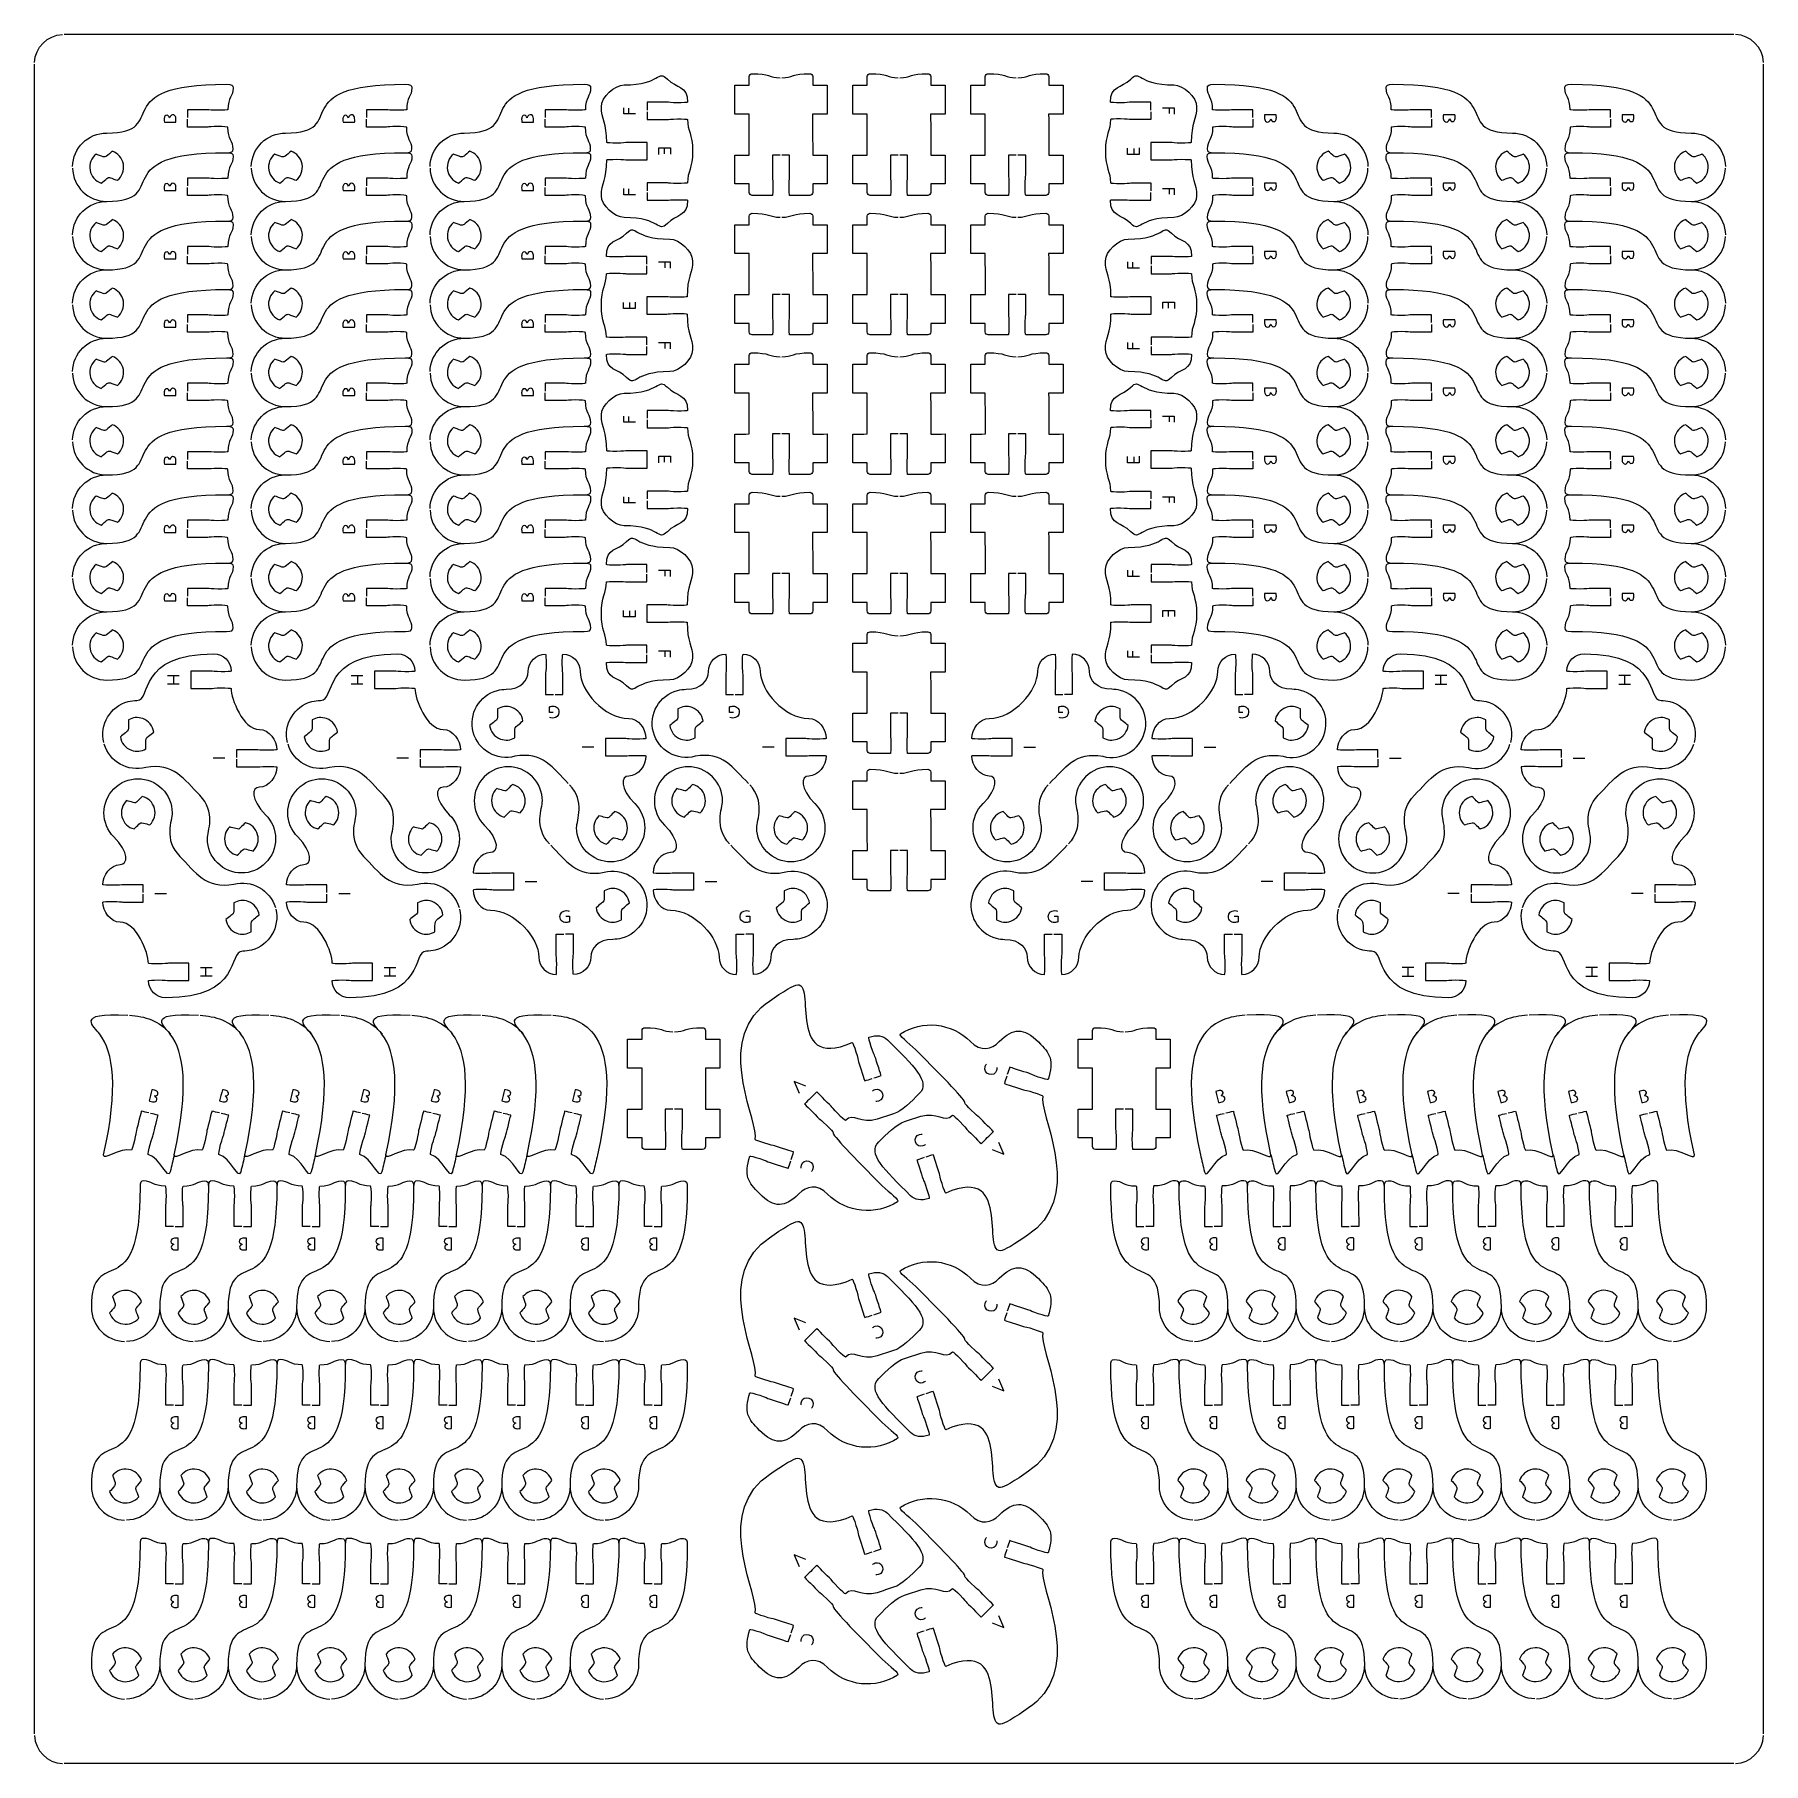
# Model space of a CAD drawing. Extents: x 0 to 300, y 0 to 300.
import ezdxf

# ---------------------------------------------------------------- set-up
doc = ezdxf.new("R2010")
doc.units = 0
doc.header["$MEASUREMENT"] = 0
doc.layers.add('DEFAULT', color=7, linetype='CONTINUOUS')

msp = doc.modelspace()

# ---------------------------------------------------------------- linework, layer by layer
at = {"layer": 'DEFAULT', "color": 1}
for points in [[(294.85, 300.1), (5.15, 300.1)], [(0, 5.25), (0, 294.95)], [(300, 5.25), (300, 294.95)], [(294.85, 0.1), (5.15, 0.1)]]:
    msp.add_lwpolyline(points, dxfattribs=at)
at = {"layer": 'DEFAULT', "color": 250}
for points in [[(104.27, 286.32), (102.25, 286.32), (102.25, 287.41)], [(103.14, 286.32), (103.14, 287.34)], [(195.73, 287.4), (197.75, 287.4), (197.75, 286.31)], [(196.86, 287.4), (196.86, 286.38)], [(108.33, 279.29), (108.33, 280.43), (110.35, 280.43), (110.35, 279.34)], [(109.28, 279.38), (109.28, 280.43)], [(191.67, 280.43), (191.67, 279.29), (189.64, 279.29), (189.64, 280.38)], [(190.72, 280.34), (190.72, 279.29)], [(104.27, 272.31), (102.25, 272.31), (102.25, 273.4)], [(103.14, 272.31), (103.14, 273.34)], [(195.73, 273.4), (197.75, 273.4), (197.75, 272.31)], [(196.86, 273.4), (196.86, 272.38)], [(108.26, 260.65), (110.28, 260.65), (110.28, 259.57)], [(109.39, 260.65), (109.39, 259.63)], [(191.73, 259.57), (189.71, 259.57), (189.71, 260.66)], [(190.6, 259.57), (190.6, 260.6)], [(104.2, 253.68), (104.2, 252.54), (102.18, 252.54), (102.18, 253.63)], [(103.25, 253.59), (103.25, 252.54)], [(195.8, 252.55), (195.8, 253.68), (197.82, 253.68), (197.82, 252.59)], [(196.74, 252.64), (196.74, 253.68)], [(108.26, 246.65), (110.28, 246.65), (110.28, 245.56)], [(109.39, 246.65), (109.39, 245.63)], [(191.73, 245.57), (189.71, 245.57), (189.71, 246.66)], [(190.6, 245.57), (190.6, 246.59)], [(104.27, 232.83), (102.25, 232.83), (102.25, 233.91)], [(103.14, 232.83), (103.14, 233.85)], [(195.73, 233.91), (197.75, 233.91), (197.75, 232.82)], [(196.86, 233.91), (196.86, 232.89)], [(108.33, 225.8), (108.33, 226.94), (110.35, 226.94), (110.35, 225.85)], [(109.28, 225.89), (109.28, 226.94)], [(191.67, 226.94), (191.67, 225.8), (189.64, 225.8), (189.64, 226.89)], [(190.72, 226.85), (190.72, 225.8)], [(104.27, 218.82), (102.25, 218.82), (102.25, 219.91)], [(103.14, 218.82), (103.14, 219.85)], [(195.73, 219.91), (197.75, 219.91), (197.75, 218.82)], [(196.86, 219.91), (196.86, 218.88)], [(108.26, 207.16), (110.28, 207.16), (110.28, 206.07)], [(109.39, 207.16), (109.39, 206.14)], [(191.73, 206.08), (189.71, 206.08), (189.71, 207.17)], [(190.6, 206.08), (190.6, 207.11)], [(104.2, 200.19), (104.2, 199.05), (102.18, 199.05), (102.18, 200.14)], [(103.25, 200.1), (103.25, 199.05)], [(195.8, 199.05), (195.8, 200.19), (197.82, 200.19), (197.82, 199.1)], [(196.74, 199.14), (196.74, 200.19)], [(108.26, 193.16), (110.28, 193.16), (110.28, 192.07)], [(109.39, 193.16), (109.39, 192.14)], [(191.73, 192.08), (189.71, 192.08), (189.71, 193.17)], [(190.6, 192.08), (190.6, 193.1)], [(23.05, 188.89), (25.07, 188.89)], [(25.07, 187.39), (23.05, 187.39)], [(24.12, 188.89), (24.12, 187.39)], [(54.94, 188.89), (56.96, 188.89)], [(56.96, 187.39), (54.94, 187.39)], [(56.01, 188.89), (56.01, 187.39)], [(245.06, 188.89), (243.04, 188.89)], [(243.04, 187.39), (245.06, 187.39)], [(243.99, 188.89), (243.99, 187.39)], [(276.95, 188.89), (274.93, 188.89)], [(274.93, 187.39), (276.95, 187.39)], [(275.88, 188.89), (275.88, 187.39)], [(32.99, 174.51), (30.97, 174.51)], [(64.88, 174.51), (62.86, 174.51)], [(97.06, 176.43), (95.04, 176.43)], [(128.32, 176.43), (126.3, 176.43)], [(171.68, 176.43), (173.7, 176.43)], [(202.94, 176.43), (204.96, 176.43)], [(235.12, 174.51), (237.14, 174.51)], [(267.01, 174.51), (269.03, 174.51)], [(85.12, 153.16), (87.14, 153.16)], [(116.38, 153.16), (118.4, 153.16)], [(183.62, 153.16), (181.6, 153.16)], [(214.88, 153.16), (212.86, 153.16)], [(20.87, 151.08), (22.9, 151.08)], [(52.77, 151.08), (54.79, 151.08)], [(247.23, 151.08), (245.21, 151.08)], [(279.13, 151.08), (277.1, 151.08)], [(28.79, 138.2), (30.82, 138.2)], [(29.74, 136.7), (29.74, 138.2)], [(60.69, 138.2), (62.71, 138.2)], [(61.63, 136.7), (61.63, 138.2)], [(239.31, 138.2), (237.29, 138.2)], [(238.37, 136.7), (238.37, 138.2)], [(271.21, 138.2), (269.18, 138.2)], [(270.26, 136.7), (270.26, 138.2)], [(30.82, 136.7), (28.79, 136.7)], [(62.71, 136.7), (60.68, 136.7)], [(237.29, 136.7), (239.32, 136.7)], [(269.18, 136.7), (271.21, 136.7)], [(133.84, 117.61), (131.82, 118.45), (132.65, 116.42)], [(166.16, 106.66), (168.18, 105.82), (167.35, 107.85)], [(133.84, 76.54), (131.82, 77.38), (132.65, 75.34)], [(166.16, 65.58), (168.18, 64.75), (167.35, 66.78)], [(133.84, 35.46), (131.82, 36.3), (132.65, 34.27)], [(166.16, 24.51), (168.18, 23.67), (167.35, 25.7)]]:
    msp.add_lwpolyline(points, dxfattribs=at)
at = {"layer": 'DEFAULT', "color": 1}
for points in [[(0, 295.25), (0.08, 297.88), (2.22, 300.02), (4.85, 300.1)], [(300, 295.25), (299.92, 297.88), (297.78, 300.02), (295.15, 300.1)], [(16.47, 129.92), (19.07, 129.74), (21.74, 129.06), (23.56, 126.66)], [(28.72, 129.92), (31.32, 129.74), (33.98, 129.06), (35.8, 126.66)], [(40.96, 129.92), (43.56, 129.74), (46.22, 129.06), (48.04, 126.66)], [(53.21, 129.92), (55.8, 129.74), (58.47, 129.06), (60.29, 126.66)], [(65.45, 129.92), (68.05, 129.74), (70.71, 129.06), (72.53, 126.66)], [(77.69, 129.92), (80.29, 129.74), (82.95, 129.06), (84.77, 126.66)], [(222.31, 129.92), (219.71, 129.74), (217.04, 129.06), (215.23, 126.66)], [(234.55, 129.92), (231.95, 129.74), (229.29, 129.06), (227.47, 126.66)], [(246.79, 129.92), (244.2, 129.74), (241.53, 129.06), (239.71, 126.66)], [(259.04, 129.92), (256.44, 129.74), (253.78, 129.06), (251.96, 126.66)], [(271.28, 129.92), (268.68, 129.74), (266.02, 129.06), (264.2, 126.66)], [(283.52, 129.92), (280.93, 129.74), (278.26, 129.06), (276.44, 126.66)], [(0, 4.95), (0.08, 2.32), (2.22, 0.18), (4.85, 0.1)], [(295.15, 0.1), (297.78, 0.18), (299.92, 2.32), (300, 4.95)]]:
    msp.add_open_spline(points, degree=3, dxfattribs=at)
for points, knots in [([(106.3, 272.71), (106.3, 272.26), (106.3, 271.81), (106.3, 271.36), (107.47, 271.36), (108.63, 271.36), (109.8, 271.36), (109.97, 271.36), (110.58, 271.45), (111.55, 271.45), (112.51, 271.45), (113.3, 271.41), (113.3, 271.36), (113.3, 268.41), (111.44, 268.98), (109.8, 267.33), (108.04, 265.58), (108.8, 268.36), (102.3, 268.36), (100.64, 268.36), (98.35, 270.47), (98.35, 272.13), (98.35, 274.36), (99.3, 274.91), (99.3, 278.36), (99.3, 278.41), (100.08, 278.46), (101.05, 278.46), (102.02, 278.46), (102.62, 278.36), (102.8, 278.36), (103.97, 278.36), (105.13, 278.36), (106.3, 278.36), (106.3, 279.36), (106.3, 280.36), (106.3, 281.36), (105.13, 281.36), (103.97, 281.36), (102.8, 281.36), (102.62, 281.36), (102.02, 281.26), (101.05, 281.26), (100.08, 281.26), (99.3, 281.3), (99.3, 281.36), (99.3, 284.8), (98.35, 285.36), (98.35, 287.58), (98.35, 289.24), (100.64, 291.36), (102.3, 291.36), (108.8, 291.36), (108.04, 294.14), (109.8, 292.38), (111.44, 290.74), (113.3, 291.31), (113.3, 288.36), (113.3, 288.3), (112.51, 288.26), (111.55, 288.26), (110.58, 288.26), (109.97, 288.36), (109.8, 288.36), (108.63, 288.36), (107.47, 288.36), (106.3, 288.36), (106.3, 287.91), (106.3, 287.46), (106.3, 287.01)], [0, 0, 0, 0, 3.84, 3.84, 3.84, 13.76, 13.76, 13.76, 14.76, 14.76, 14.76, 15.76, 15.76, 15.76, 16.76, 16.76, 16.76, 17.76, 17.76, 17.76, 18.76, 18.76, 18.76, 19.76, 19.76, 19.76, 20.76, 20.76, 20.76, 21.76, 21.76, 21.76, 31.68, 31.68, 31.68, 40.18, 40.18, 40.18, 50.1, 50.1, 50.1, 51.1, 51.1, 51.1, 52.1, 52.1, 52.1, 53.1, 53.1, 53.1, 54.1, 54.1, 54.1, 55.1, 55.1, 55.1, 56.1, 56.1, 56.1, 57.1, 57.1, 57.1, 58.1, 58.1, 58.1, 68.02, 68.02, 68.02, 71.84, 71.84, 71.84, 71.84]), ([(193.7, 287.01), (193.7, 287.46), (193.7, 287.91), (193.7, 288.36), (192.53, 288.36), (191.36, 288.36), (190.2, 288.36), (190.02, 288.36), (189.41, 288.26), (188.45, 288.26), (187.48, 288.26), (186.7, 288.3), (186.7, 288.36), (186.7, 291.31), (188.55, 290.74), (190.2, 292.38), (191.95, 294.14), (191.2, 291.36), (197.7, 291.36), (199.36, 291.36), (201.64, 289.24), (201.64, 287.58), (201.64, 285.36), (200.7, 284.8), (200.7, 281.36), (200.7, 281.3), (199.91, 281.26), (198.95, 281.26), (197.98, 281.26), (197.37, 281.36), (197.2, 281.36), (196.03, 281.36), (194.86, 281.36), (193.7, 281.36), (193.7, 280.36), (193.7, 279.36), (193.7, 278.36), (194.86, 278.36), (196.03, 278.36), (197.2, 278.36), (197.37, 278.36), (197.98, 278.46), (198.95, 278.46), (199.91, 278.46), (200.7, 278.41), (200.7, 278.36), (200.7, 274.91), (201.64, 274.36), (201.64, 272.13), (201.64, 270.47), (199.36, 268.36), (197.7, 268.36), (191.2, 268.36), (191.95, 265.58), (190.2, 267.33), (188.55, 268.98), (186.7, 268.41), (186.7, 271.36), (186.7, 271.41), (187.48, 271.45), (188.45, 271.45), (189.41, 271.45), (190.02, 271.36), (190.2, 271.36), (191.36, 271.36), (192.53, 271.36), (193.7, 271.36), (193.7, 271.81), (193.7, 272.26), (193.7, 272.71)], [0, 0, 0, 0, 3.82, 3.82, 3.82, 13.74, 13.74, 13.74, 14.74, 14.74, 14.74, 15.74, 15.74, 15.74, 16.74, 16.74, 16.74, 17.74, 17.74, 17.74, 18.74, 18.74, 18.74, 19.74, 19.74, 19.74, 20.74, 20.74, 20.74, 21.74, 21.74, 21.74, 31.66, 31.66, 31.66, 40.16, 40.16, 40.16, 50.08, 50.08, 50.08, 51.08, 51.08, 51.08, 52.08, 52.08, 52.08, 53.08, 53.08, 53.08, 54.08, 54.08, 54.08, 55.08, 55.08, 55.08, 56.08, 56.08, 56.08, 57.08, 57.08, 57.08, 58.08, 58.08, 58.08, 68, 68, 68, 71.84, 71.84, 71.84, 71.84]), ([(6.59, 277.22), (6.66, 280.43), (9.3, 283.02), (12.52, 283.02), (23.94, 283.02), (12.04, 291.47), (33.31, 291.47), (34.23, 291.47), (34.46, 291.34), (34.46, 290.82), (34.46, 289.43), (33.55, 289.27), (33.55, 287.06), (33.55, 287), (32.77, 286.96), (31.81, 286.96), (30.83, 286.96), (30.23, 287.06), (30.05, 287.06), (28.89, 287.06), (27.72, 287.06), (26.55, 287.06), (26.55, 286.61), (26.55, 286.16), (26.55, 285.71)], [0, 0, 0, 0, 1, 1, 1, 2, 2, 2, 3, 3, 3, 4, 4, 4, 5, 5, 5, 6, 6, 6, 15.92, 15.92, 15.92, 19.74, 19.74, 19.74, 19.74]), ([(37.61, 277.22), (37.67, 280.43), (40.31, 283.02), (43.54, 283.02), (54.96, 283.02), (43.06, 291.47), (64.33, 291.47), (65.25, 291.47), (65.47, 291.34), (65.47, 290.83), (65.47, 289.43), (64.57, 289.27), (64.57, 287.06), (64.57, 287), (63.79, 286.96), (62.82, 286.96), (61.85, 286.96), (61.24, 287.06), (61.07, 287.06), (59.9, 287.06), (58.74, 287.06), (57.57, 287.06), (57.57, 286.61), (57.57, 286.16), (57.57, 285.71)], [0, 0, 0, 0, 1, 1, 1, 2, 2, 2, 3, 3, 3, 4, 4, 4, 5, 5, 5, 6, 6, 6, 15.92, 15.92, 15.92, 19.74, 19.74, 19.74, 19.74]), ([(68.62, 277.22), (68.69, 280.43), (71.33, 283.02), (74.55, 283.02), (85.98, 283.02), (74.07, 291.47), (95.34, 291.47), (96.27, 291.47), (96.49, 291.34), (96.49, 290.83), (96.49, 289.43), (95.58, 289.27), (95.58, 287.06), (95.58, 287), (94.81, 286.96), (93.84, 286.96), (92.86, 286.96), (92.26, 287.06), (92.09, 287.06), (90.92, 287.06), (89.75, 287.06), (88.59, 287.06), (88.59, 286.61), (88.59, 286.16), (88.59, 285.71)], [0, 0, 0, 0, 1, 1, 1, 2, 2, 2, 3, 3, 3, 4, 4, 4, 5, 5, 5, 6, 6, 6, 15.92, 15.92, 15.92, 19.74, 19.74, 19.74, 19.74]), ([(129.37, 279.2), (128.92, 279.2), (128.47, 279.2), (128.02, 279.2), (128.02, 278.04), (128.02, 276.87), (128.02, 275.7), (128.02, 275.53), (128.12, 274.92), (128.12, 273.95), (128.12, 272.98), (128.07, 272.2), (128.02, 272.2), (126.85, 272.2), (125.69, 272.2), (124.52, 272.2), (124.24, 272.2), (124.02, 272.42), (124.02, 272.7), (124.02, 273.2), (124.02, 273.7), (124.02, 274.2), (123.19, 274.2), (122.35, 274.2), (121.52, 274.2), (121.52, 275.87), (121.52, 277.53), (121.52, 279.2), (122.35, 279.2), (123.19, 279.2), (124.02, 279.2), (124.02, 281.57), (124.02, 283.94), (124.02, 286.31), (123.18, 286.31), (122.35, 286.31), (121.52, 286.31), (121.52, 287.97), (121.52, 289.64), (121.52, 291.31), (122.35, 291.31), (123.18, 291.31), (124.02, 291.31), (124.02, 291.81), (124.02, 292.31), (124.02, 292.81), (124.02, 293.09), (124.24, 293.31), (124.52, 293.31), (127.48, 293.31), (127.54, 292.64), (129.37, 292.61)], [0, 0, 0, 0, 3.83, 3.83, 3.83, 13.76, 13.76, 13.76, 14.76, 14.76, 14.76, 15.76, 15.76, 15.76, 25.67, 25.67, 25.67, 26.67, 26.67, 26.67, 30.92, 30.92, 30.92, 38.01, 38.01, 38.01, 52.18, 52.18, 52.18, 59.280007, 59.280007, 59.280007, 79.420017, 79.420017, 79.420017, 86.500024, 86.500024, 86.500024, 100.680024, 100.680024, 100.680024, 107.760024, 107.760024, 107.760024, 112.010024, 112.010024, 112.010024, 113.010024, 113.010024, 113.010024, 114.010024, 114.010024, 114.010024, 114.010024]), ([(129.67, 292.61), (131.49, 292.64), (131.56, 293.31), (134.51, 293.31), (134.79, 293.31), (135.02, 293.09), (135.02, 292.81), (135.02, 292.31), (135.02, 291.81), (135.02, 291.31), (135.85, 291.31), (136.68, 291.31), (137.52, 291.31), (137.52, 289.64), (137.52, 287.98), (137.52, 286.31), (136.68, 286.31), (135.85, 286.31), (135.01, 286.31), (135.01, 283.94), (135.02, 281.57), (135.02, 279.2), (135.85, 279.2), (136.68, 279.2), (137.52, 279.2), (137.52, 277.54), (137.52, 275.87), (137.52, 274.2), (136.68, 274.2), (135.85, 274.2), (135.02, 274.2), (135.02, 273.7), (135.02, 273.2), (135.02, 272.7), (135.02, 272.42), (134.8, 272.2), (134.52, 272.2), (133.35, 272.2), (132.19, 272.2), (131.02, 272.2), (130.96, 272.2), (130.92, 272.98), (130.92, 273.95), (130.92, 274.92), (131.02, 275.53), (131.02, 275.7), (131.02, 276.87), (131.02, 278.04), (131.02, 279.2), (130.57, 279.2), (130.12, 279.2), (129.67, 279.2)], [0, 0, 0, 0, 1, 1, 1, 2, 2, 2, 6.25, 6.25, 6.25, 13.34, 13.34, 13.34, 27.51, 27.51, 27.51, 34.610007, 34.610007, 34.610007, 54.750017, 54.750017, 54.750017, 61.830024, 61.830024, 61.830024, 76.010024, 76.010024, 76.010024, 83.090024, 83.090024, 83.090024, 87.340024, 87.340024, 87.340024, 88.340024, 88.340024, 88.340024, 98.260024, 98.260024, 98.260024, 99.260024, 99.260024, 99.260024, 100.260024, 100.260024, 100.260024, 110.190024, 110.190024, 110.190024, 114.020024, 114.020024, 114.020024, 114.020024]), ([(149.85, 279.2), (149.4, 279.2), (148.95, 279.2), (148.5, 279.2), (148.5, 278.04), (148.5, 276.87), (148.5, 275.7), (148.5, 275.53), (148.6, 274.92), (148.6, 273.95), (148.6, 272.98), (148.55, 272.2), (148.5, 272.2), (147.33, 272.2), (146.17, 272.2), (145, 272.2), (144.72, 272.2), (144.5, 272.42), (144.5, 272.7), (144.5, 273.2), (144.5, 273.7), (144.5, 274.2), (143.67, 274.2), (142.83, 274.2), (142, 274.2), (142, 275.87), (142, 277.53), (142, 279.2), (142.83, 279.2), (143.67, 279.2), (144.5, 279.2), (144.5, 281.57), (144.5, 283.94), (144.5, 286.31), (143.66, 286.31), (142.83, 286.31), (142, 286.31), (142, 287.97), (142, 289.64), (142, 291.31), (142.83, 291.31), (143.66, 291.31), (144.5, 291.31), (144.5, 291.81), (144.5, 292.31), (144.5, 292.81), (144.5, 293.09), (144.72, 293.31), (145, 293.31), (147.96, 293.31), (148.02, 292.64), (149.85, 292.61)], [0, 0, 0, 0, 3.83, 3.83, 3.83, 13.76, 13.76, 13.76, 14.76, 14.76, 14.76, 15.76, 15.76, 15.76, 25.67, 25.67, 25.67, 26.67, 26.67, 26.67, 30.92, 30.92, 30.92, 38.01, 38.01, 38.01, 52.18, 52.18, 52.18, 59.280007, 59.280007, 59.280007, 79.420017, 79.420017, 79.420017, 86.500024, 86.500024, 86.500024, 100.680024, 100.680024, 100.680024, 107.760024, 107.760024, 107.760024, 112.010024, 112.010024, 112.010024, 113.010024, 113.010024, 113.010024, 114.010024, 114.010024, 114.010024, 114.010024]), ([(150.15, 292.61), (151.97, 292.64), (152.04, 293.31), (155, 293.31), (155.27, 293.31), (155.5, 293.09), (155.5, 292.81), (155.5, 292.31), (155.5, 291.81), (155.5, 291.31), (156.33, 291.31), (157.16, 291.31), (158, 291.31), (158, 289.64), (158, 287.98), (158, 286.31), (157.16, 286.31), (156.33, 286.31), (155.49, 286.31), (155.5, 283.94), (155.5, 281.57), (155.5, 279.2), (156.33, 279.2), (157.17, 279.2), (158, 279.2), (158, 277.54), (158, 275.87), (158, 274.2), (157.17, 274.2), (156.33, 274.2), (155.5, 274.2), (155.5, 273.7), (155.5, 273.2), (155.5, 272.7), (155.5, 272.42), (155.28, 272.2), (155, 272.2), (153.83, 272.2), (152.67, 272.2), (151.5, 272.2), (151.44, 272.2), (151.4, 272.98), (151.4, 273.95), (151.4, 274.92), (151.5, 275.53), (151.5, 275.7), (151.5, 276.87), (151.5, 278.04), (151.5, 279.2), (151.05, 279.2), (150.6, 279.2), (150.15, 279.2)], [0, 0, 0, 0, 1, 1, 1, 2, 2, 2, 6.25, 6.25, 6.25, 13.34, 13.34, 13.34, 27.51, 27.51, 27.51, 34.610007, 34.610007, 34.610007, 54.750017, 54.750017, 54.750017, 61.830024, 61.830024, 61.830024, 76.010024, 76.010024, 76.010024, 83.090024, 83.090024, 83.090024, 87.340024, 87.340024, 87.340024, 88.340024, 88.340024, 88.340024, 98.260024, 98.260024, 98.260024, 99.260024, 99.260024, 99.260024, 100.260024, 100.260024, 100.260024, 110.190024, 110.190024, 110.190024, 114.020024, 114.020024, 114.020024, 114.020024]), ([(170.33, 279.2), (169.88, 279.2), (169.43, 279.2), (168.98, 279.2), (168.98, 278.04), (168.98, 276.87), (168.98, 275.7), (168.98, 275.53), (169.08, 274.92), (169.08, 273.95), (169.08, 272.98), (169.03, 272.2), (168.98, 272.2), (167.81, 272.2), (166.65, 272.2), (165.48, 272.2), (165.2, 272.2), (164.98, 272.42), (164.98, 272.7), (164.98, 273.2), (164.98, 273.7), (164.98, 274.2), (164.15, 274.2), (163.31, 274.2), (162.48, 274.2), (162.48, 275.87), (162.48, 277.53), (162.48, 279.2), (163.31, 279.2), (164.15, 279.2), (164.98, 279.2), (164.98, 281.57), (164.98, 283.94), (164.98, 286.31), (164.14, 286.31), (163.31, 286.31), (162.48, 286.31), (162.48, 287.97), (162.48, 289.64), (162.48, 291.31), (163.31, 291.31), (164.14, 291.31), (164.98, 291.31), (164.98, 291.81), (164.98, 292.31), (164.98, 292.81), (164.98, 293.09), (165.2, 293.31), (165.48, 293.31), (168.44, 293.31), (168.51, 292.64), (170.33, 292.61)], [0, 0, 0, 0, 3.83, 3.83, 3.83, 13.76, 13.76, 13.76, 14.76, 14.76, 14.76, 15.76, 15.76, 15.76, 25.67, 25.67, 25.67, 26.67, 26.67, 26.67, 30.92, 30.92, 30.92, 38.01, 38.01, 38.01, 52.18, 52.18, 52.18, 59.280007, 59.280007, 59.280007, 79.420017, 79.420017, 79.420017, 86.500024, 86.500024, 86.500024, 100.680024, 100.680024, 100.680024, 107.760024, 107.760024, 107.760024, 112.010024, 112.010024, 112.010024, 113.010024, 113.010024, 113.010024, 114.010024, 114.010024, 114.010024, 114.010024]), ([(170.63, 292.61), (172.45, 292.64), (172.52, 293.31), (175.48, 293.31), (175.75, 293.31), (175.98, 293.09), (175.98, 292.81), (175.98, 292.31), (175.98, 291.81), (175.98, 291.31), (176.81, 291.31), (177.64, 291.31), (178.48, 291.31), (178.48, 289.64), (178.48, 287.98), (178.48, 286.31), (177.64, 286.31), (176.81, 286.31), (175.97, 286.31), (175.98, 283.94), (175.98, 281.57), (175.98, 279.2), (176.81, 279.2), (177.65, 279.2), (178.48, 279.2), (178.48, 277.54), (178.48, 275.87), (178.48, 274.2), (177.65, 274.2), (176.81, 274.2), (175.98, 274.2), (175.98, 273.7), (175.98, 273.2), (175.98, 272.7), (175.98, 272.42), (175.76, 272.2), (175.48, 272.2), (174.31, 272.2), (173.15, 272.2), (171.98, 272.2), (171.92, 272.2), (171.88, 272.98), (171.88, 273.95), (171.88, 274.92), (171.98, 275.53), (171.98, 275.7), (171.98, 276.87), (171.98, 278.04), (171.98, 279.2), (171.53, 279.2), (171.08, 279.2), (170.63, 279.2)], [0, 0, 0, 0, 1, 1, 1, 2, 2, 2, 6.25, 6.25, 6.25, 13.34, 13.34, 13.34, 27.51, 27.51, 27.51, 34.610007, 34.610007, 34.610007, 54.750017, 54.750017, 54.750017, 61.830024, 61.830024, 61.830024, 76.010024, 76.010024, 76.010024, 83.090024, 83.090024, 83.090024, 87.340024, 87.340024, 87.340024, 88.340024, 88.340024, 88.340024, 98.260024, 98.260024, 98.260024, 99.260024, 99.260024, 99.260024, 100.260024, 100.260024, 100.260024, 110.190024, 110.190024, 110.190024, 114.020024, 114.020024, 114.020024, 114.020024]), ([(211.41, 285.71), (211.41, 286.16), (211.41, 286.61), (211.41, 287.06), (210.25, 287.06), (209.08, 287.06), (207.91, 287.06), (207.74, 287.06), (207.14, 286.96), (206.16, 286.96), (205.19, 286.96), (204.42, 287), (204.42, 287.06), (204.42, 289.27), (203.51, 289.43), (203.51, 290.83), (203.51, 291.34), (203.73, 291.47), (204.65, 291.47), (225.93, 291.47), (214.02, 283.02), (225.45, 283.02), (228.67, 283.02), (231.31, 280.43), (231.38, 277.22)], [0, 0, 0, 0, 3.82, 3.82, 3.82, 13.74, 13.74, 13.74, 14.74, 14.74, 14.74, 15.74, 15.74, 15.74, 16.74, 16.74, 16.74, 17.74, 17.74, 17.74, 18.74, 18.74, 18.74, 19.74, 19.74, 19.74, 19.74]), ([(242.43, 285.71), (242.43, 286.16), (242.43, 286.61), (242.43, 287.06), (241.26, 287.06), (240.1, 287.06), (238.93, 287.06), (238.76, 287.06), (238.15, 286.96), (237.18, 286.96), (236.21, 286.96), (235.43, 287), (235.43, 287.06), (235.43, 289.27), (234.53, 289.43), (234.53, 290.83), (234.53, 291.34), (234.75, 291.47), (235.67, 291.47), (256.94, 291.47), (245.04, 283.02), (256.46, 283.02), (259.69, 283.02), (262.33, 280.43), (262.39, 277.22)], [0, 0, 0, 0, 3.82, 3.82, 3.82, 13.74, 13.74, 13.74, 14.74, 14.74, 14.74, 15.74, 15.74, 15.74, 16.74, 16.74, 16.74, 17.74, 17.74, 17.74, 18.74, 18.74, 18.74, 19.74, 19.74, 19.74, 19.74]), ([(273.45, 285.71), (273.45, 286.16), (273.45, 286.61), (273.45, 287.06), (272.28, 287.06), (271.11, 287.06), (269.95, 287.06), (269.77, 287.06), (269.17, 286.96), (268.19, 286.96), (267.23, 286.96), (266.45, 287), (266.45, 287.06), (266.45, 289.27), (265.54, 289.43), (265.54, 290.83), (265.54, 291.34), (265.77, 291.47), (266.69, 291.47), (287.96, 291.47), (276.06, 283.02), (287.48, 283.02), (290.71, 283.02), (293.34, 280.43), (293.41, 277.22)], [0, 0, 0, 0, 3.82, 3.82, 3.82, 13.74, 13.74, 13.74, 14.74, 14.74, 14.74, 15.74, 15.74, 15.74, 16.74, 16.74, 16.74, 17.74, 17.74, 17.74, 18.74, 18.74, 18.74, 19.74, 19.74, 19.74, 19.74]), ([(6.59, 276.92), (6.67, 273.72), (9.3, 271.15), (12.52, 271.15), (23.95, 271.15), (12.04, 279.6), (33.32, 279.6), (34.24, 279.6), (34.46, 279.72), (34.46, 280.24), (34.46, 281.64), (33.56, 281.8), (33.56, 284.01), (33.55, 284.07), (32.77, 284.16), (31.81, 284.16), (30.84, 284.16), (30.23, 284.06), (30.05, 284.06), (29.18, 284.06), (26.55, 284.05), (26.55, 284.05), (26.55, 284.51), (26.55, 284.96), (26.55, 285.41)], [0, 0, 0, 0, 1.02, 1.02, 1.02, 2.02, 2.02, 2.02, 3.02, 3.02, 3.02, 4.02, 4.02, 4.02, 5.02, 5.02, 5.02, 6.02, 6.02, 6.02, 7.02, 7.02, 7.02, 10.86, 10.86, 10.86, 10.86]), ([(37.61, 276.92), (37.69, 273.73), (40.31, 271.15), (43.54, 271.15), (54.96, 271.15), (43.06, 279.6), (64.33, 279.6), (65.25, 279.6), (65.48, 279.72), (65.48, 280.25), (65.48, 281.64), (64.57, 281.8), (64.57, 284.01), (64.56, 284.07), (63.78, 284.16), (62.82, 284.16), (61.86, 284.16), (61.24, 284.06), (61.07, 284.06), (60.19, 284.06), (57.57, 284.06), (57.57, 284.06), (57.57, 284.51), (57.57, 284.96), (57.57, 285.41)], [0, 0, 0, 0, 1.02, 1.02, 1.02, 2.02, 2.02, 2.02, 3.02, 3.02, 3.02, 4.02, 4.02, 4.02, 5.02, 5.02, 5.02, 6.02, 6.02, 6.02, 7.02, 7.02, 7.02, 10.86, 10.86, 10.86, 10.86]), ([(68.62, 276.92), (68.71, 273.73), (71.33, 271.15), (74.56, 271.15), (85.98, 271.15), (74.08, 279.6), (95.35, 279.6), (96.27, 279.6), (96.49, 279.72), (96.49, 280.25), (96.49, 281.64), (95.59, 281.8), (95.59, 284.01), (95.58, 284.07), (94.8, 284.16), (93.84, 284.16), (92.87, 284.16), (92.26, 284.06), (92.09, 284.06), (91.21, 284.06), (88.59, 284.06), (88.59, 284.06), (88.59, 284.51), (88.59, 284.96), (88.59, 285.41)], [0, 0, 0, 0, 1.02, 1.02, 1.02, 2.02, 2.02, 2.02, 3.02, 3.02, 3.02, 4.02, 4.02, 4.02, 5.02, 5.02, 5.02, 6.02, 6.02, 6.02, 7.02, 7.02, 7.02, 10.86, 10.86, 10.86, 10.86]), ([(106.3, 286.71), (106.3, 286.26), (106.3, 285.81), (106.3, 285.36), (107.47, 285.36), (108.63, 285.36), (109.8, 285.36), (109.97, 285.36), (110.58, 285.46), (111.55, 285.46), (112.51, 285.46), (113.3, 285.41), (113.3, 285.36), (113.3, 283.31), (114.18, 282.9), (114.18, 279.86), (114.18, 276.82), (113.3, 276.4), (113.3, 274.36), (113.3, 274.3), (112.51, 274.26), (111.55, 274.26), (110.58, 274.26), (109.97, 274.36), (109.8, 274.36), (108.63, 274.36), (107.47, 274.36), (106.3, 274.36), (106.3, 273.91), (106.3, 273.46), (106.3, 273.01)], [0, 0, 0, 0, 3.84, 3.84, 3.84, 13.76, 13.76, 13.76, 14.76, 14.76, 14.76, 15.76, 15.76, 15.76, 16.76, 16.76, 16.76, 17.76, 17.76, 17.76, 18.76, 18.76, 18.76, 19.76, 19.76, 19.76, 29.68, 29.68, 29.68, 33.5, 33.5, 33.5, 33.5]), ([(193.7, 286.71), (193.7, 286.26), (193.7, 285.81), (193.7, 285.36), (192.53, 285.36), (191.36, 285.36), (190.2, 285.36), (190.02, 285.36), (189.41, 285.46), (188.45, 285.46), (187.48, 285.46), (186.7, 285.41), (186.7, 285.36), (186.7, 283.31), (185.82, 282.9), (185.82, 279.86), (185.82, 276.82), (186.7, 276.4), (186.7, 274.36), (186.7, 274.3), (187.48, 274.26), (188.45, 274.26), (189.41, 274.26), (190.02, 274.36), (190.2, 274.36), (191.36, 274.36), (192.53, 274.36), (193.7, 274.36), (193.7, 273.91), (193.7, 273.46), (193.7, 273.01)], [0, 0, 0, 0, 3.84, 3.84, 3.84, 13.76, 13.76, 13.76, 14.76, 14.76, 14.76, 15.76, 15.76, 15.76, 16.76, 16.76, 16.76, 17.76, 17.76, 17.76, 18.76, 18.76, 18.76, 19.76, 19.76, 19.76, 29.68, 29.68, 29.68, 33.5, 33.5, 33.5, 33.5]), ([(211.41, 285.41), (211.41, 284.96), (211.41, 284.51), (211.41, 284.06), (211.41, 284.06), (208.79, 284.06), (207.91, 284.06), (207.74, 284.06), (207.13, 284.16), (206.16, 284.16), (205.2, 284.16), (204.42, 284.07), (204.41, 284.01), (204.41, 281.8), (203.5, 281.64), (203.5, 280.25), (203.5, 279.72), (203.73, 279.6), (204.65, 279.6), (225.92, 279.6), (214.02, 271.15), (225.45, 271.15), (228.67, 271.15), (231.29, 273.73), (231.38, 276.92)], [0, 0, 0, 0, 3.84, 3.84, 3.84, 4.84, 4.84, 4.84, 5.84, 5.84, 5.84, 6.84, 6.84, 6.84, 7.84, 7.84, 7.84, 8.84, 8.84, 8.84, 9.86, 9.86, 9.86, 10.86, 10.86, 10.86, 10.86]), ([(242.43, 285.41), (242.43, 284.96), (242.43, 284.51), (242.43, 284.06), (242.43, 284.06), (239.81, 284.06), (238.93, 284.06), (238.76, 284.06), (238.14, 284.16), (237.18, 284.16), (236.22, 284.16), (235.44, 284.07), (235.43, 284.01), (235.43, 281.8), (234.52, 281.64), (234.52, 280.25), (234.52, 279.72), (234.75, 279.6), (235.67, 279.6), (256.94, 279.6), (245.04, 271.15), (256.47, 271.15), (259.69, 271.15), (262.31, 273.73), (262.39, 276.92)], [0, 0, 0, 0, 3.84, 3.84, 3.84, 4.84, 4.84, 4.84, 5.84, 5.84, 5.84, 6.84, 6.84, 6.84, 7.84, 7.84, 7.84, 8.84, 8.84, 8.84, 9.86, 9.86, 9.86, 10.86, 10.86, 10.86, 10.86]), ([(273.45, 285.41), (273.45, 284.96), (273.45, 284.51), (273.45, 284.06), (273.45, 284.06), (270.82, 284.06), (269.95, 284.06), (269.77, 284.06), (269.16, 284.16), (268.19, 284.16), (267.24, 284.16), (266.46, 284.07), (266.45, 284.01), (266.45, 281.8), (265.54, 281.64), (265.54, 280.25), (265.54, 279.72), (265.76, 279.6), (266.69, 279.6), (287.96, 279.6), (276.05, 271.15), (287.48, 271.15), (290.7, 271.15), (293.33, 273.73), (293.41, 276.92)], [0, 0, 0, 0, 3.84, 3.84, 3.84, 4.84, 4.84, 4.84, 5.84, 5.84, 5.84, 6.84, 6.84, 6.84, 7.84, 7.84, 7.84, 8.84, 8.84, 8.84, 9.86, 9.86, 9.86, 10.86, 10.86, 10.86, 10.86]), ([(14.37, 274.81), (14.1, 274.91), (13.39, 275.17), (13.15, 275.26), (12.95, 275.33), (12.72, 275.29), (12.55, 275.15), (12.36, 274.99), (11.77, 274.5), (11.55, 274.32), (10.58, 274.65), (9.82, 275.49), (9.63, 276.58), (9.44, 277.66), (9.87, 278.71), (10.66, 279.36), (10.93, 279.26), (11.65, 279), (11.89, 278.91), (12.09, 278.84), (12.32, 278.88), (12.49, 279.01), (12.68, 279.18), (13.26, 279.67), (13.49, 279.86), (14.46, 279.52), (15.22, 278.68), (15.41, 277.6), (15.6, 276.51), (15.17, 275.46), (14.37, 274.81)], [1, 1, 1, 1, 2, 2, 2, 3, 3, 3, 4, 4, 4, 5, 5, 5, 6, 6, 6, 7, 7, 7, 8, 8, 8, 9, 9, 9, 10, 10, 10, 11, 11, 11, 11]), ([(33.32, 279.6), (34.24, 279.6), (34.46, 279.47), (34.46, 278.96), (34.46, 277.56), (33.56, 277.4), (33.56, 275.19), (33.56, 275.14), (32.78, 275.09), (31.81, 275.09), (30.84, 275.09), (30.23, 275.19), (30.06, 275.19), (28.89, 275.19), (27.72, 275.19), (26.56, 275.19), (26.56, 274.74), (26.56, 274.29), (26.56, 273.84)], [0, 0, 0, 0, 1, 1, 1, 2, 2, 2, 3, 3, 3, 4, 4, 4, 13.92, 13.92, 13.92, 17.74, 17.74, 17.74, 17.74]), ([(45.39, 274.81), (45.11, 274.92), (44.41, 275.17), (44.17, 275.26), (43.96, 275.34), (43.73, 275.29), (43.57, 275.16), (43.37, 274.99), (42.79, 274.5), (42.57, 274.32), (41.6, 274.65), (40.84, 275.49), (40.65, 276.58), (40.46, 277.66), (40.88, 278.71), (41.67, 279.36), (41.94, 279.26), (42.66, 279), (42.9, 278.91), (43.11, 278.84), (43.34, 278.88), (43.5, 279.02), (43.7, 279.18), (44.28, 279.67), (44.5, 279.86), (45.48, 279.52), (46.23, 278.68), (46.42, 277.6), (46.62, 276.51), (46.19, 275.46), (45.39, 274.81)], [1, 1, 1, 1, 2, 2, 2, 3, 3, 3, 4, 4, 4, 5, 5, 5, 6, 6, 6, 7, 7, 7, 8, 8, 8, 9, 9, 9, 10, 10, 10, 11, 11, 11, 11]), ([(64.33, 279.6), (65.25, 279.6), (65.48, 279.48), (65.48, 278.96), (65.48, 277.56), (64.57, 277.4), (64.57, 275.19), (64.57, 275.14), (63.79, 275.09), (62.83, 275.09), (61.85, 275.09), (61.25, 275.19), (61.07, 275.19), (59.91, 275.19), (58.74, 275.19), (57.57, 275.19), (57.57, 274.74), (57.57, 274.29), (57.57, 273.84)], [0, 0, 0, 0, 1, 1, 1, 2, 2, 2, 3, 3, 3, 4, 4, 4, 13.92, 13.92, 13.92, 17.74, 17.74, 17.74, 17.74]), ([(76.41, 274.81), (76.13, 274.92), (75.42, 275.17), (75.18, 275.26), (74.98, 275.34), (74.75, 275.29), (74.58, 275.16), (74.39, 274.99), (73.81, 274.5), (73.58, 274.32), (72.61, 274.65), (71.85, 275.49), (71.66, 276.58), (71.47, 277.66), (71.9, 278.71), (72.69, 279.36), (72.96, 279.26), (73.68, 279), (73.92, 278.91), (74.12, 278.84), (74.35, 278.88), (74.52, 279.02), (74.71, 279.18), (75.3, 279.67), (75.52, 279.86), (76.49, 279.52), (77.25, 278.68), (77.44, 277.6), (77.63, 276.51), (77.2, 275.46), (76.41, 274.81)], [1, 1, 1, 1, 2, 2, 2, 3, 3, 3, 4, 4, 4, 5, 5, 5, 6, 6, 6, 7, 7, 7, 8, 8, 8, 9, 9, 9, 10, 10, 10, 11, 11, 11, 11]), ([(95.35, 279.6), (96.27, 279.6), (96.49, 279.48), (96.49, 278.96), (96.49, 277.56), (95.59, 277.4), (95.59, 275.19), (95.59, 275.14), (94.81, 275.09), (93.84, 275.09), (92.87, 275.09), (92.27, 275.19), (92.09, 275.19), (90.92, 275.19), (89.76, 275.19), (88.59, 275.19), (88.59, 274.74), (88.59, 274.29), (88.59, 273.84)], [0, 0, 0, 0, 1, 1, 1, 2, 2, 2, 3, 3, 3, 4, 4, 4, 13.92, 13.92, 13.92, 17.74, 17.74, 17.74, 17.74]), ([(211.41, 273.84), (211.41, 274.29), (211.41, 274.74), (211.41, 275.19), (210.24, 275.19), (209.08, 275.19), (207.91, 275.19), (207.73, 275.19), (207.13, 275.09), (206.16, 275.09), (205.19, 275.09), (204.41, 275.14), (204.41, 275.19), (204.41, 277.4), (203.5, 277.56), (203.5, 278.96), (203.5, 279.48), (203.73, 279.6), (204.65, 279.6)], [0, 0, 0, 0, 3.82, 3.82, 3.82, 13.74, 13.74, 13.74, 14.74, 14.74, 14.74, 15.74, 15.74, 15.74, 16.74, 16.74, 16.74, 17.74, 17.74, 17.74, 17.74]), ([(222.56, 277.6), (222.75, 278.68), (223.51, 279.52), (224.48, 279.86), (224.7, 279.67), (225.29, 279.18), (225.48, 279.02), (225.65, 278.88), (225.88, 278.84), (226.08, 278.91), (226.32, 279), (227.04, 279.26), (227.31, 279.36), (228.1, 278.71), (228.53, 277.66), (228.34, 276.58), (228.15, 275.49), (227.39, 274.65), (226.42, 274.32), (226.19, 274.5), (225.61, 274.99), (225.42, 275.16), (225.25, 275.29), (225.02, 275.34), (224.82, 275.26), (224.58, 275.17), (223.87, 274.92), (223.59, 274.81), (222.8, 275.46), (222.37, 276.51), (222.56, 277.6)], [1, 1, 1, 1, 2, 2, 2, 3, 3, 3, 4, 4, 4, 5, 5, 5, 6, 6, 6, 7, 7, 7, 8, 8, 8, 9, 9, 9, 10, 10, 10, 11, 11, 11, 11]), ([(242.43, 273.84), (242.43, 274.29), (242.43, 274.74), (242.43, 275.19), (241.26, 275.19), (240.09, 275.19), (238.93, 275.19), (238.75, 275.19), (238.15, 275.09), (237.17, 275.09), (236.21, 275.09), (235.43, 275.14), (235.43, 275.19), (235.43, 277.4), (234.52, 277.56), (234.52, 278.96), (234.52, 279.48), (234.75, 279.6), (235.67, 279.6)], [0, 0, 0, 0, 3.82, 3.82, 3.82, 13.74, 13.74, 13.74, 14.74, 14.74, 14.74, 15.74, 15.74, 15.74, 16.74, 16.74, 16.74, 17.74, 17.74, 17.74, 17.74]), ([(253.58, 277.6), (253.77, 278.68), (254.52, 279.52), (255.5, 279.86), (255.72, 279.67), (256.3, 279.18), (256.5, 279.02), (256.66, 278.88), (256.89, 278.84), (257.1, 278.91), (257.34, 279), (258.06, 279.26), (258.33, 279.36), (259.12, 278.71), (259.54, 277.66), (259.35, 276.58), (259.16, 275.49), (258.4, 274.65), (257.43, 274.32), (257.21, 274.5), (256.63, 274.99), (256.43, 275.16), (256.27, 275.29), (256.04, 275.34), (255.83, 275.26), (255.59, 275.17), (254.89, 274.92), (254.61, 274.81), (253.81, 275.46), (253.38, 276.51), (253.58, 277.6)], [1, 1, 1, 1, 2, 2, 2, 3, 3, 3, 4, 4, 4, 5, 5, 5, 6, 6, 6, 7, 7, 7, 8, 8, 8, 9, 9, 9, 10, 10, 10, 11, 11, 11, 11]), ([(273.44, 273.84), (273.44, 274.29), (273.44, 274.74), (273.44, 275.19), (272.28, 275.19), (271.11, 275.19), (269.94, 275.19), (269.77, 275.19), (269.17, 275.09), (268.19, 275.09), (267.22, 275.09), (266.45, 275.14), (266.45, 275.19), (266.45, 277.4), (265.54, 277.56), (265.54, 278.96), (265.54, 279.48), (265.76, 279.6), (266.69, 279.6)], [0, 0, 0, 0, 3.82, 3.82, 3.82, 13.74, 13.74, 13.74, 14.74, 14.74, 14.74, 15.74, 15.74, 15.74, 16.74, 16.74, 16.74, 17.74, 17.74, 17.74, 17.74]), ([(284.59, 277.6), (284.78, 278.68), (285.54, 279.52), (286.51, 279.86), (286.74, 279.67), (287.32, 279.18), (287.51, 279.02), (287.68, 278.88), (287.91, 278.84), (288.11, 278.91), (288.35, 279), (289.07, 279.26), (289.34, 279.36), (290.13, 278.71), (290.56, 277.66), (290.37, 276.58), (290.18, 275.49), (289.42, 274.65), (288.45, 274.32), (288.23, 274.5), (287.64, 274.99), (287.45, 275.16), (287.28, 275.29), (287.06, 275.34), (286.85, 275.26), (286.61, 275.17), (285.91, 274.92), (285.63, 274.81), (284.83, 275.46), (284.4, 276.51), (284.59, 277.6)], [1, 1, 1, 1, 2, 2, 2, 3, 3, 3, 4, 4, 4, 5, 5, 5, 6, 6, 6, 7, 7, 7, 8, 8, 8, 9, 9, 9, 10, 10, 10, 11, 11, 11, 11]), ([(6.59, 265.05), (6.68, 261.86), (9.3, 259.28), (12.53, 259.28), (23.95, 259.29), (12.05, 267.73), (33.32, 267.73), (34.24, 267.73), (34.47, 267.85), (34.47, 268.38), (34.47, 269.77), (33.56, 269.93), (33.56, 272.14), (33.55, 272.2), (32.77, 272.29), (31.81, 272.29), (30.84, 272.29), (30.23, 272.19), (30.06, 272.19), (29.18, 272.19), (26.56, 272.19), (26.56, 272.19), (26.56, 272.64), (26.56, 273.09), (26.56, 273.54)], [0, 0, 0, 0, 1.02, 1.02, 1.02, 2.02, 2.02, 2.02, 3.02, 3.02, 3.02, 4.02, 4.02, 4.02, 5.02, 5.02, 5.02, 6.02, 6.02, 6.02, 7.02, 7.02, 7.02, 10.86, 10.86, 10.86, 10.86]), ([(37.61, 265.05), (37.69, 261.86), (40.32, 259.28), (43.54, 259.28), (54.97, 259.29), (43.06, 267.73), (64.34, 267.73), (65.26, 267.73), (65.48, 267.86), (65.48, 268.38), (65.48, 269.77), (64.58, 269.93), (64.58, 272.14), (64.56, 272.2), (63.78, 272.29), (62.83, 272.29), (61.86, 272.29), (61.25, 272.19), (61.07, 272.19), (60.2, 272.19), (57.57, 272.19), (57.57, 272.19), (57.57, 272.64), (57.57, 273.09), (57.57, 273.54)], [0, 0, 0, 0, 1.02, 1.02, 1.02, 2.02, 2.02, 2.02, 3.02, 3.02, 3.02, 4.02, 4.02, 4.02, 5.02, 5.02, 5.02, 6.02, 6.02, 6.02, 7.02, 7.02, 7.02, 10.86, 10.86, 10.86, 10.86]), ([(68.63, 265.05), (68.71, 261.86), (71.33, 259.28), (74.56, 259.28), (85.98, 259.29), (74.08, 267.73), (95.35, 267.73), (96.27, 267.73), (96.5, 267.86), (96.5, 268.38), (96.5, 269.77), (95.59, 269.93), (95.59, 272.14), (95.58, 272.2), (94.8, 272.29), (93.84, 272.29), (92.88, 272.29), (92.27, 272.19), (92.09, 272.19), (91.21, 272.19), (88.59, 272.19), (88.59, 272.19), (88.59, 272.64), (88.59, 273.09), (88.59, 273.54)], [0, 0, 0, 0, 1.02, 1.02, 1.02, 2.02, 2.02, 2.02, 3.02, 3.02, 3.02, 4.02, 4.02, 4.02, 5.02, 5.02, 5.02, 6.02, 6.02, 6.02, 7.02, 7.02, 7.02, 10.86, 10.86, 10.86, 10.86]), ([(211.41, 273.54), (211.41, 273.09), (211.41, 272.64), (211.41, 272.19), (211.41, 272.19), (208.79, 272.19), (207.91, 272.19), (207.73, 272.19), (207.12, 272.29), (206.16, 272.29), (205.2, 272.29), (204.42, 272.2), (204.41, 272.14), (204.41, 269.93), (203.5, 269.77), (203.5, 268.38), (203.5, 267.86), (203.73, 267.73), (204.65, 267.73), (225.92, 267.73), (214.02, 259.29), (225.45, 259.28), (228.67, 259.28), (231.29, 261.86), (231.37, 265.05)], [0, 0, 0, 0, 3.84, 3.84, 3.84, 4.84, 4.84, 4.84, 5.84, 5.84, 5.84, 6.84, 6.84, 6.84, 7.84, 7.84, 7.84, 8.84, 8.84, 8.84, 9.86, 9.86, 9.86, 10.86, 10.86, 10.86, 10.86]), ([(242.43, 273.54), (242.43, 273.09), (242.43, 272.64), (242.43, 272.19), (242.43, 272.19), (239.8, 272.19), (238.93, 272.19), (238.75, 272.19), (238.14, 272.29), (237.17, 272.29), (236.22, 272.29), (235.44, 272.2), (235.42, 272.14), (235.42, 269.93), (234.52, 269.77), (234.52, 268.38), (234.52, 267.86), (234.74, 267.73), (235.66, 267.73), (256.94, 267.73), (245.03, 259.29), (256.46, 259.28), (259.68, 259.28), (262.31, 261.86), (262.39, 265.05)], [0, 0, 0, 0, 3.84, 3.84, 3.84, 4.84, 4.84, 4.84, 5.84, 5.84, 5.84, 6.84, 6.84, 6.84, 7.84, 7.84, 7.84, 8.84, 8.84, 8.84, 9.86, 9.86, 9.86, 10.86, 10.86, 10.86, 10.86]), ([(273.44, 273.54), (273.44, 273.09), (273.44, 272.64), (273.44, 272.19), (273.44, 272.19), (270.82, 272.19), (269.94, 272.19), (269.77, 272.19), (269.16, 272.29), (268.19, 272.29), (267.23, 272.29), (266.45, 272.2), (266.44, 272.14), (266.44, 269.93), (265.53, 269.77), (265.53, 268.38), (265.53, 267.86), (265.76, 267.73), (266.68, 267.73), (287.95, 267.73), (276.05, 259.29), (287.48, 259.28), (290.7, 259.28), (293.32, 261.86), (293.41, 265.05)], [0, 0, 0, 0, 3.84, 3.84, 3.84, 4.84, 4.84, 4.84, 5.84, 5.84, 5.84, 6.84, 6.84, 6.84, 7.84, 7.84, 7.84, 8.84, 8.84, 8.84, 9.86, 9.86, 9.86, 10.86, 10.86, 10.86, 10.86]), ([(6.59, 265.35), (6.66, 268.56), (9.3, 271.15), (12.52, 271.15), (12.52, 271.15), (12.52, 271.15), (12.52, 271.15)], [0, 0, 0, 0, 1, 1, 1, 1.02, 1.02, 1.02, 1.02]), ([(37.61, 265.35), (37.68, 268.56), (40.31, 271.15), (43.53, 271.15), (43.53, 271.15), (43.54, 271.15), (43.54, 271.15)], [0, 0, 0, 0, 1, 1, 1, 1.02, 1.02, 1.02, 1.02]), ([(68.63, 265.35), (68.69, 268.56), (71.33, 271.15), (74.55, 271.15), (74.55, 271.15), (74.55, 271.15), (74.56, 271.15)], [0, 0, 0, 0, 1, 1, 1, 1.02, 1.02, 1.02, 1.02]), ([(225.44, 271.15), (225.45, 271.15), (225.45, 271.15), (225.45, 271.15), (228.67, 271.15), (231.31, 268.56), (231.37, 265.35)], [0, 0, 0, 0, 0.02, 0.02, 0.02, 1.02, 1.02, 1.02, 1.02]), ([(256.46, 271.15), (256.46, 271.15), (256.47, 271.15), (256.47, 271.15), (259.69, 271.15), (262.32, 268.56), (262.39, 265.35)], [0, 0, 0, 0, 0.02, 0.02, 0.02, 1.02, 1.02, 1.02, 1.02]), ([(287.48, 271.15), (287.48, 271.15), (287.48, 271.15), (287.48, 271.15), (290.71, 271.15), (293.34, 268.56), (293.41, 265.35)], [0, 0, 0, 0, 0.02, 0.02, 0.02, 1.02, 1.02, 1.02, 1.02]), ([(14.38, 262.95), (14.1, 263.05), (13.39, 263.31), (13.15, 263.39), (12.95, 263.47), (12.72, 263.43), (12.55, 263.29), (12.36, 263.12), (11.78, 262.63), (11.56, 262.45), (10.59, 262.78), (9.82, 263.62), (9.63, 264.71), (9.44, 265.79), (9.87, 266.84), (10.66, 267.49), (10.93, 267.39), (11.65, 267.13), (11.89, 267.04), (12.1, 266.97), (12.32, 267.01), (12.49, 267.15), (12.68, 267.31), (13.27, 267.8), (13.49, 267.99), (14.46, 267.65), (15.22, 266.81), (15.41, 265.73), (15.61, 264.65), (15.18, 263.59), (14.38, 262.95)], [1, 1, 1, 1, 2, 2, 2, 3, 3, 3, 4, 4, 4, 5, 5, 5, 6, 6, 6, 7, 7, 7, 8, 8, 8, 9, 9, 9, 10, 10, 10, 11, 11, 11, 11]), ([(33.32, 267.73), (34.24, 267.73), (34.46, 267.61), (34.46, 267.09), (34.46, 265.7), (33.56, 265.53), (33.56, 263.32), (33.56, 263.27), (32.78, 263.22), (31.81, 263.22), (30.84, 263.22), (30.23, 263.32), (30.06, 263.32), (28.89, 263.32), (27.72, 263.32), (26.56, 263.32), (26.56, 262.87), (26.56, 262.42), (26.56, 261.97)], [0, 0, 0, 0, 1, 1, 1, 2, 2, 2, 3, 3, 3, 4, 4, 4, 13.92, 13.92, 13.92, 17.74, 17.74, 17.74, 17.74]), ([(45.39, 262.95), (45.12, 263.05), (44.41, 263.31), (44.17, 263.39), (43.97, 263.47), (43.74, 263.43), (43.57, 263.29), (43.38, 263.12), (42.79, 262.64), (42.57, 262.45), (41.6, 262.78), (40.84, 263.62), (40.65, 264.71), (40.46, 265.79), (40.89, 266.84), (41.68, 267.49), (41.95, 267.39), (42.67, 267.13), (42.91, 267.04), (43.11, 266.97), (43.34, 267.01), (43.51, 267.15), (43.7, 267.31), (44.28, 267.8), (44.51, 267.99), (45.48, 267.65), (46.24, 266.81), (46.43, 265.73), (46.62, 264.65), (46.19, 263.6), (45.39, 262.95)], [1, 1, 1, 1, 2, 2, 2, 3, 3, 3, 4, 4, 4, 5, 5, 5, 6, 6, 6, 7, 7, 7, 8, 8, 8, 9, 9, 9, 10, 10, 10, 11, 11, 11, 11]), ([(64.33, 267.73), (65.25, 267.73), (65.48, 267.61), (65.48, 267.09), (65.48, 265.7), (64.57, 265.53), (64.57, 263.32), (64.57, 263.27), (63.79, 263.22), (62.83, 263.22), (61.85, 263.22), (61.25, 263.32), (61.07, 263.32), (59.91, 263.32), (58.74, 263.32), (57.57, 263.32), (57.57, 262.87), (57.57, 262.42), (57.57, 261.98)], [0, 0, 0, 0, 1, 1, 1, 2, 2, 2, 3, 3, 3, 4, 4, 4, 13.92, 13.92, 13.92, 17.74, 17.74, 17.74, 17.74]), ([(76.41, 262.95), (76.13, 263.05), (75.43, 263.31), (75.19, 263.39), (74.98, 263.47), (74.75, 263.43), (74.59, 263.29), (74.39, 263.12), (73.81, 262.64), (73.59, 262.45), (72.62, 262.78), (71.86, 263.62), (71.67, 264.71), (71.48, 265.79), (71.9, 266.84), (72.69, 267.49), (72.96, 267.39), (73.68, 267.13), (73.92, 267.04), (74.13, 266.97), (74.36, 267.01), (74.52, 267.15), (74.72, 267.31), (75.3, 267.8), (75.53, 267.99), (76.5, 267.65), (77.25, 266.81), (77.44, 265.73), (77.64, 264.65), (77.21, 263.6), (76.41, 262.95)], [1, 1, 1, 1, 2, 2, 2, 3, 3, 3, 4, 4, 4, 5, 5, 5, 6, 6, 6, 7, 7, 7, 8, 8, 8, 9, 9, 9, 10, 10, 10, 11, 11, 11, 11]), ([(95.35, 267.73), (96.27, 267.73), (96.49, 267.61), (96.49, 267.09), (96.49, 265.7), (95.59, 265.53), (95.59, 263.32), (95.59, 263.27), (94.81, 263.22), (93.84, 263.22), (92.87, 263.22), (92.27, 263.32), (92.09, 263.32), (90.92, 263.32), (89.76, 263.32), (88.59, 263.32), (88.59, 262.87), (88.59, 262.42), (88.59, 261.98)], [0, 0, 0, 0, 1, 1, 1, 2, 2, 2, 3, 3, 3, 4, 4, 4, 13.92, 13.92, 13.92, 17.74, 17.74, 17.74, 17.74]), ([(106.23, 260.26), (106.23, 260.71), (106.23, 261.16), (106.23, 261.61), (105.07, 261.61), (103.9, 261.61), (102.73, 261.61), (102.56, 261.61), (101.95, 261.51), (100.98, 261.51), (100.02, 261.51), (99.23, 261.56), (99.23, 261.61), (99.23, 264.56), (101.09, 263.99), (102.73, 265.64), (104.49, 267.39), (103.73, 264.61), (110.23, 264.61), (111.89, 264.61), (114.18, 262.5), (114.18, 260.84), (114.18, 258.61), (113.23, 258.05), (113.23, 254.61), (113.23, 254.56), (112.45, 254.51), (111.48, 254.51), (110.51, 254.51), (109.91, 254.61), (109.73, 254.61), (108.57, 254.61), (107.4, 254.61), (106.23, 254.61), (106.23, 253.61), (106.23, 252.61), (106.23, 251.61), (107.4, 251.61), (108.57, 251.61), (109.73, 251.61), (109.91, 251.61), (110.51, 251.71), (111.48, 251.71), (112.45, 251.71), (113.23, 251.67), (113.23, 251.61), (113.23, 248.17), (114.18, 247.61), (114.18, 245.39), (114.18, 243.73), (111.89, 241.61), (110.23, 241.61), (103.73, 241.61), (104.49, 238.83), (102.73, 240.59), (101.09, 242.23), (99.23, 241.66), (99.23, 244.61), (99.23, 244.67), (100.02, 244.71), (100.98, 244.71), (101.95, 244.71), (102.56, 244.61), (102.73, 244.61), (103.9, 244.61), (105.07, 244.61), (106.23, 244.61), (106.23, 245.06), (106.23, 245.51), (106.23, 245.96)], [0, 0, 0, 0, 3.84, 3.84, 3.84, 13.76, 13.76, 13.76, 14.76, 14.76, 14.76, 15.76, 15.76, 15.76, 16.76, 16.76, 16.76, 17.76, 17.76, 17.76, 18.76, 18.76, 18.76, 19.76, 19.76, 19.76, 20.76, 20.76, 20.76, 21.76, 21.76, 21.76, 31.68, 31.68, 31.68, 40.18, 40.18, 40.18, 50.1, 50.1, 50.1, 51.1, 51.1, 51.1, 52.1, 52.1, 52.1, 53.1, 53.1, 53.1, 54.1, 54.1, 54.1, 55.1, 55.1, 55.1, 56.1, 56.1, 56.1, 57.1, 57.1, 57.1, 58.1, 58.1, 58.1, 68.02, 68.02, 68.02, 71.84, 71.84, 71.84, 71.84]), ([(129.37, 255), (128.92, 255), (128.47, 255), (128.02, 255), (128.02, 253.83), (128.02, 252.66), (128.02, 251.49), (128.02, 251.32), (128.12, 250.71), (128.12, 249.74), (128.12, 248.78), (128.07, 247.99), (128.02, 247.99), (126.85, 247.99), (125.69, 247.99), (124.52, 247.99), (124.24, 247.99), (124.02, 248.22), (124.02, 248.5), (124.02, 249), (124.02, 249.49), (124.02, 249.99), (123.19, 249.99), (122.35, 249.99), (121.52, 249.99), (121.52, 251.66), (121.52, 253.33), (121.52, 254.99), (122.35, 254.99), (123.19, 255), (124.02, 255), (124.02, 257.37), (124.02, 259.73), (124.02, 262.1), (123.18, 262.1), (122.35, 262.1), (121.52, 262.1), (121.52, 263.77), (121.52, 265.43), (121.52, 267.1), (122.35, 267.1), (123.18, 267.1), (124.02, 267.1), (124.02, 267.6), (124.02, 268.1), (124.02, 268.6), (124.02, 268.88), (124.24, 269.1), (124.52, 269.1), (127.48, 269.1), (127.54, 268.43), (129.37, 268.4)], [0, 0, 0, 0, 3.83, 3.83, 3.83, 13.76, 13.76, 13.76, 14.76, 14.76, 14.76, 15.76, 15.76, 15.76, 25.67, 25.67, 25.67, 26.67, 26.67, 26.67, 30.92, 30.92, 30.92, 38.01, 38.01, 38.01, 52.18, 52.18, 52.18, 59.280007, 59.280007, 59.280007, 79.420017, 79.420017, 79.420017, 86.500024, 86.500024, 86.500024, 100.680024, 100.680024, 100.680024, 107.760024, 107.760024, 107.760024, 112.010024, 112.010024, 112.010024, 113.010024, 113.010024, 113.010024, 114.010024, 114.010024, 114.010024, 114.010024]), ([(129.67, 268.4), (131.49, 268.43), (131.56, 269.1), (134.52, 269.1), (134.79, 269.1), (135.02, 268.88), (135.02, 268.6), (135.02, 268.1), (135.02, 267.6), (135.02, 267.1), (135.85, 267.1), (136.68, 267.1), (137.52, 267.1), (137.52, 265.43), (137.52, 263.77), (137.52, 262.1), (136.68, 262.1), (135.85, 262.1), (135.01, 262.1), (135.02, 259.73), (135.02, 257.36), (135.02, 254.99), (135.85, 254.99), (136.69, 255), (137.52, 255), (137.52, 253.33), (137.52, 251.66), (137.52, 249.99), (136.69, 249.99), (135.85, 249.99), (135.02, 249.99), (135.02, 249.49), (135.02, 249), (135.02, 248.5), (135.02, 248.22), (134.8, 247.99), (134.52, 247.99), (133.35, 247.99), (132.19, 247.99), (131.02, 247.99), (130.96, 247.99), (130.92, 248.78), (130.92, 249.74), (130.92, 250.71), (131.02, 251.32), (131.02, 251.49), (131.02, 252.66), (131.02, 253.83), (131.02, 255), (130.57, 255), (130.12, 255), (129.67, 255)], [0, 0, 0, 0, 1, 1, 1, 2, 2, 2, 6.25, 6.25, 6.25, 13.34, 13.34, 13.34, 27.51, 27.51, 27.51, 34.610007, 34.610007, 34.610007, 54.750017, 54.750017, 54.750017, 61.830024, 61.830024, 61.830024, 76.010024, 76.010024, 76.010024, 83.090024, 83.090024, 83.090024, 87.340024, 87.340024, 87.340024, 88.340024, 88.340024, 88.340024, 98.260024, 98.260024, 98.260024, 99.260024, 99.260024, 99.260024, 100.260024, 100.260024, 100.260024, 110.190024, 110.190024, 110.190024, 114.020024, 114.020024, 114.020024, 114.020024]), ([(149.85, 255), (149.4, 255), (148.95, 255), (148.5, 255), (148.5, 253.83), (148.5, 252.66), (148.5, 251.49), (148.5, 251.32), (148.6, 250.71), (148.6, 249.74), (148.6, 248.78), (148.55, 247.99), (148.5, 247.99), (147.33, 247.99), (146.17, 247.99), (145, 247.99), (144.72, 247.99), (144.5, 248.22), (144.5, 248.5), (144.5, 249), (144.5, 249.49), (144.5, 249.99), (143.67, 249.99), (142.83, 249.99), (142, 249.99), (142, 251.66), (142, 253.33), (142, 254.99), (142.84, 254.99), (143.67, 255), (144.5, 255), (144.5, 257.37), (144.5, 259.73), (144.5, 262.1), (143.67, 262.1), (142.83, 262.1), (142, 262.1), (142, 263.77), (142, 265.43), (142, 267.1), (142.83, 267.1), (143.67, 267.1), (144.5, 267.1), (144.5, 267.6), (144.5, 268.1), (144.5, 268.6), (144.5, 268.88), (144.72, 269.1), (145, 269.1), (147.96, 269.1), (148.03, 268.43), (149.85, 268.4)], [0, 0, 0, 0, 3.83, 3.83, 3.83, 13.76, 13.76, 13.76, 14.76, 14.76, 14.76, 15.76, 15.76, 15.76, 25.67, 25.67, 25.67, 26.67, 26.67, 26.67, 30.92, 30.92, 30.92, 38.01, 38.01, 38.01, 52.18, 52.18, 52.18, 59.280007, 59.280007, 59.280007, 79.420017, 79.420017, 79.420017, 86.500024, 86.500024, 86.500024, 100.680024, 100.680024, 100.680024, 107.760024, 107.760024, 107.760024, 112.010024, 112.010024, 112.010024, 113.010024, 113.010024, 113.010024, 114.010024, 114.010024, 114.010024, 114.010024]), ([(150.15, 268.4), (151.97, 268.43), (152.04, 269.1), (155, 269.1), (155.28, 269.1), (155.5, 268.88), (155.5, 268.6), (155.5, 268.1), (155.5, 267.6), (155.5, 267.1), (156.33, 267.1), (157.16, 267.1), (158, 267.1), (158, 265.43), (158, 263.77), (158, 262.1), (157.16, 262.1), (156.33, 262.1), (155.49, 262.1), (155.5, 259.73), (155.5, 257.36), (155.5, 254.99), (156.33, 254.99), (157.17, 255), (158, 255), (158, 253.33), (158, 251.66), (158, 249.99), (157.17, 249.99), (156.33, 249.99), (155.5, 249.99), (155.5, 249.49), (155.5, 249), (155.5, 248.5), (155.5, 248.22), (155.28, 247.99), (155, 247.99), (153.83, 247.99), (152.67, 247.99), (151.5, 247.99), (151.44, 247.99), (151.4, 248.78), (151.4, 249.74), (151.4, 250.71), (151.5, 251.32), (151.5, 251.49), (151.5, 252.66), (151.5, 253.83), (151.5, 255), (151.05, 255), (150.6, 255), (150.15, 255)], [0, 0, 0, 0, 1, 1, 1, 2, 2, 2, 6.25, 6.25, 6.25, 13.34, 13.34, 13.34, 27.51, 27.51, 27.51, 34.610007, 34.610007, 34.610007, 54.750017, 54.750017, 54.750017, 61.830024, 61.830024, 61.830024, 76.010024, 76.010024, 76.010024, 83.090024, 83.090024, 83.090024, 87.340024, 87.340024, 87.340024, 88.340024, 88.340024, 88.340024, 98.260024, 98.260024, 98.260024, 99.260024, 99.260024, 99.260024, 100.260024, 100.260024, 100.260024, 110.190024, 110.190024, 110.190024, 114.020024, 114.020024, 114.020024, 114.020024]), ([(170.33, 255), (169.88, 255), (169.43, 255), (168.98, 255), (168.98, 253.83), (168.98, 252.66), (168.98, 251.49), (168.98, 251.32), (169.08, 250.71), (169.08, 249.74), (169.08, 248.78), (169.04, 247.99), (168.98, 247.99), (167.81, 247.99), (166.65, 247.99), (165.48, 247.99), (165.2, 247.99), (164.98, 248.22), (164.98, 248.5), (164.98, 249), (164.98, 249.49), (164.98, 249.99), (164.15, 249.99), (163.31, 249.99), (162.48, 249.99), (162.48, 251.66), (162.48, 253.33), (162.48, 254.99), (163.32, 254.99), (164.15, 255), (164.99, 255), (164.98, 257.37), (164.98, 259.73), (164.98, 262.1), (164.15, 262.1), (163.31, 262.1), (162.48, 262.1), (162.48, 263.77), (162.48, 265.43), (162.48, 267.1), (163.31, 267.1), (164.15, 267.1), (164.98, 267.1), (164.98, 267.6), (164.98, 268.1), (164.98, 268.6), (164.98, 268.88), (165.2, 269.1), (165.48, 269.1), (168.44, 269.1), (168.51, 268.43), (170.33, 268.4)], [0, 0, 0, 0, 3.83, 3.83, 3.83, 13.76, 13.76, 13.76, 14.76, 14.76, 14.76, 15.76, 15.76, 15.76, 25.67, 25.67, 25.67, 26.67, 26.67, 26.67, 30.92, 30.92, 30.92, 38.01, 38.01, 38.01, 52.18, 52.18, 52.18, 59.280007, 59.280007, 59.280007, 79.420017, 79.420017, 79.420017, 86.500024, 86.500024, 86.500024, 100.680024, 100.680024, 100.680024, 107.760024, 107.760024, 107.760024, 112.010024, 112.010024, 112.010024, 113.010024, 113.010024, 113.010024, 114.010024, 114.010024, 114.010024, 114.010024]), ([(170.63, 268.4), (172.45, 268.43), (172.52, 269.1), (175.48, 269.1), (175.76, 269.1), (175.98, 268.88), (175.98, 268.6), (175.98, 268.1), (175.98, 267.6), (175.98, 267.1), (176.81, 267.1), (177.65, 267.1), (178.48, 267.1), (178.48, 265.43), (178.48, 263.77), (178.48, 262.1), (177.64, 262.1), (176.81, 262.1), (175.97, 262.1), (175.98, 259.73), (175.98, 257.36), (175.98, 254.99), (176.81, 254.99), (177.65, 255), (178.48, 255), (178.48, 253.33), (178.48, 251.66), (178.48, 249.99), (177.65, 249.99), (176.81, 249.99), (175.98, 249.99), (175.98, 249.49), (175.98, 249), (175.98, 248.5), (175.98, 248.22), (175.76, 247.99), (175.48, 247.99), (174.31, 247.99), (173.15, 247.99), (171.98, 247.99), (171.92, 247.99), (171.88, 248.78), (171.88, 249.74), (171.88, 250.71), (171.98, 251.32), (171.98, 251.49), (171.98, 252.66), (171.98, 253.83), (171.98, 255), (171.53, 255), (171.08, 255), (170.63, 255)], [0, 0, 0, 0, 1, 1, 1, 2, 2, 2, 6.25, 6.25, 6.25, 13.34, 13.34, 13.34, 27.51, 27.51, 27.51, 34.610007, 34.610007, 34.610007, 54.750017, 54.750017, 54.750017, 61.830024, 61.830024, 61.830024, 76.010024, 76.010024, 76.010024, 83.090024, 83.090024, 83.090024, 87.340024, 87.340024, 87.340024, 88.340024, 88.340024, 88.340024, 98.260024, 98.260024, 98.260024, 99.260024, 99.260024, 99.260024, 100.260024, 100.260024, 100.260024, 110.190024, 110.190024, 110.190024, 114.020024, 114.020024, 114.020024, 114.020024]), ([(193.76, 245.96), (193.76, 245.51), (193.76, 245.06), (193.76, 244.61), (194.93, 244.61), (196.1, 244.61), (197.26, 244.61), (197.44, 244.61), (198.05, 244.71), (199.01, 244.71), (199.98, 244.71), (200.76, 244.67), (200.76, 244.61), (200.76, 241.66), (198.91, 242.23), (197.26, 240.59), (195.51, 238.83), (196.27, 241.61), (189.76, 241.61), (188.11, 241.61), (185.82, 243.73), (185.82, 245.39), (185.82, 247.61), (186.77, 248.17), (186.77, 251.61), (186.77, 251.67), (187.55, 251.71), (188.52, 251.71), (189.48, 251.71), (190.09, 251.61), (190.26, 251.61), (191.43, 251.61), (192.6, 251.61), (193.76, 251.61), (193.76, 252.61), (193.76, 253.61), (193.76, 254.61), (192.6, 254.61), (191.43, 254.61), (190.26, 254.61), (190.09, 254.61), (189.48, 254.51), (188.52, 254.51), (187.55, 254.51), (186.77, 254.55), (186.77, 254.61), (186.77, 258.05), (185.82, 258.61), (185.82, 260.84), (185.82, 262.5), (188.11, 264.61), (189.76, 264.61), (196.27, 264.61), (195.51, 267.39), (197.26, 265.64), (198.91, 263.99), (200.76, 264.57), (200.76, 261.61), (200.76, 261.56), (199.98, 261.51), (199.01, 261.51), (198.05, 261.51), (197.44, 261.61), (197.26, 261.61), (196.1, 261.61), (194.93, 261.61), (193.76, 261.61), (193.76, 261.16), (193.76, 260.72), (193.76, 260.27)], [0, 0, 0, 0, 3.84, 3.84, 3.84, 13.76, 13.76, 13.76, 14.76, 14.76, 14.76, 15.76, 15.76, 15.76, 16.76, 16.76, 16.76, 17.76, 17.76, 17.76, 18.76, 18.76, 18.76, 19.76, 19.76, 19.76, 20.76, 20.76, 20.76, 21.76, 21.76, 21.76, 31.68, 31.68, 31.68, 40.18, 40.18, 40.18, 50.1, 50.1, 50.1, 51.1, 51.1, 51.1, 52.1, 52.1, 52.1, 53.1, 53.1, 53.1, 54.1, 54.1, 54.1, 55.1, 55.1, 55.1, 56.1, 56.1, 56.1, 57.1, 57.1, 57.1, 58.1, 58.1, 58.1, 68.02, 68.02, 68.02, 71.84, 71.84, 71.84, 71.84]), ([(211.41, 261.98), (211.41, 262.42), (211.41, 262.87), (211.41, 263.32), (210.24, 263.32), (209.08, 263.32), (207.91, 263.32), (207.73, 263.32), (207.13, 263.22), (206.16, 263.22), (205.19, 263.22), (204.41, 263.27), (204.41, 263.32), (204.41, 265.53), (203.5, 265.7), (203.5, 267.09), (203.5, 267.61), (203.73, 267.73), (204.65, 267.73)], [0, 0, 0, 0, 3.82, 3.82, 3.82, 13.74, 13.74, 13.74, 14.74, 14.74, 14.74, 15.74, 15.74, 15.74, 16.74, 16.74, 16.74, 17.74, 17.74, 17.74, 17.74]), ([(222.56, 265.73), (222.75, 266.81), (223.5, 267.65), (224.47, 267.99), (224.7, 267.8), (225.28, 267.31), (225.48, 267.15), (225.64, 267.01), (225.87, 266.97), (226.08, 267.04), (226.32, 267.13), (227.04, 267.39), (227.31, 267.49), (228.1, 266.84), (228.52, 265.79), (228.33, 264.71), (228.14, 263.62), (227.38, 262.78), (226.41, 262.45), (226.19, 262.64), (225.61, 263.12), (225.41, 263.29), (225.25, 263.43), (225.02, 263.47), (224.81, 263.39), (224.57, 263.31), (223.87, 263.05), (223.59, 262.95), (222.79, 263.6), (222.36, 264.65), (222.56, 265.73)], [1, 1, 1, 1, 2, 2, 2, 3, 3, 3, 4, 4, 4, 5, 5, 5, 6, 6, 6, 7, 7, 7, 8, 8, 8, 9, 9, 9, 10, 10, 10, 11, 11, 11, 11]), ([(242.43, 261.98), (242.43, 262.42), (242.43, 262.87), (242.43, 263.32), (241.26, 263.32), (240.09, 263.32), (238.93, 263.32), (238.75, 263.32), (238.15, 263.22), (237.17, 263.22), (236.21, 263.22), (235.43, 263.27), (235.43, 263.32), (235.43, 265.53), (234.52, 265.7), (234.52, 267.09), (234.52, 267.61), (234.75, 267.73), (235.67, 267.73)], [0, 0, 0, 0, 3.82, 3.82, 3.82, 13.74, 13.74, 13.74, 14.74, 14.74, 14.74, 15.74, 15.74, 15.74, 16.74, 16.74, 16.74, 17.74, 17.74, 17.74, 17.74]), ([(253.57, 265.73), (253.76, 266.81), (254.52, 267.65), (255.49, 267.99), (255.72, 267.8), (256.3, 267.31), (256.49, 267.15), (256.66, 267.01), (256.89, 266.97), (257.09, 267.04), (257.33, 267.13), (258.05, 267.39), (258.32, 267.49), (259.11, 266.84), (259.54, 265.79), (259.35, 264.71), (259.16, 263.62), (258.4, 262.78), (257.43, 262.45), (257.21, 262.64), (256.62, 263.12), (256.43, 263.29), (256.26, 263.43), (256.03, 263.47), (255.83, 263.39), (255.59, 263.31), (254.88, 263.05), (254.61, 262.95), (253.81, 263.6), (253.38, 264.65), (253.57, 265.73)], [1, 1, 1, 1, 2, 2, 2, 3, 3, 3, 4, 4, 4, 5, 5, 5, 6, 6, 6, 7, 7, 7, 8, 8, 8, 9, 9, 9, 10, 10, 10, 11, 11, 11, 11]), ([(273.44, 261.98), (273.44, 262.42), (273.44, 262.87), (273.44, 263.32), (272.28, 263.32), (271.11, 263.32), (269.94, 263.32), (269.77, 263.32), (269.17, 263.22), (268.19, 263.22), (267.22, 263.22), (266.45, 263.27), (266.45, 263.32), (266.45, 265.53), (265.54, 265.7), (265.54, 267.09), (265.54, 267.61), (265.76, 267.73), (266.69, 267.73)], [0, 0, 0, 0, 3.82, 3.82, 3.82, 13.74, 13.74, 13.74, 14.74, 14.74, 14.74, 15.74, 15.74, 15.74, 16.74, 16.74, 16.74, 17.74, 17.74, 17.74, 17.74]), ([(284.59, 265.73), (284.78, 266.81), (285.54, 267.65), (286.51, 267.99), (286.73, 267.8), (287.32, 267.31), (287.51, 267.15), (287.68, 267.01), (287.91, 266.97), (288.11, 267.04), (288.35, 267.13), (289.07, 267.39), (289.34, 267.49), (290.13, 266.84), (290.56, 265.79), (290.37, 264.71), (290.18, 263.62), (289.42, 262.78), (288.45, 262.45), (288.22, 262.64), (287.64, 263.12), (287.45, 263.29), (287.28, 263.43), (287.05, 263.47), (286.85, 263.39), (286.61, 263.31), (285.9, 263.05), (285.62, 262.95), (284.83, 263.6), (284.4, 264.65), (284.59, 265.73)], [1, 1, 1, 1, 2, 2, 2, 3, 3, 3, 4, 4, 4, 5, 5, 5, 6, 6, 6, 7, 7, 7, 8, 8, 8, 9, 9, 9, 10, 10, 10, 11, 11, 11, 11]), ([(6.59, 253.19), (6.68, 249.99), (9.3, 247.41), (12.53, 247.41), (23.95, 247.42), (12.05, 255.86), (33.32, 255.86), (34.24, 255.86), (34.47, 255.99), (34.47, 256.51), (34.47, 257.9), (33.56, 258.06), (33.56, 260.27), (33.55, 260.33), (32.77, 260.42), (31.81, 260.42), (30.84, 260.42), (30.23, 260.32), (30.06, 260.32), (29.18, 260.32), (26.56, 260.32), (26.56, 260.32), (26.56, 260.77), (26.56, 261.22), (26.56, 261.67)], [0, 0, 0, 0, 1.02, 1.02, 1.02, 2.02, 2.02, 2.02, 3.02, 3.02, 3.02, 4.02, 4.02, 4.02, 5.02, 5.02, 5.02, 6.02, 6.02, 6.02, 7.02, 7.02, 7.02, 10.86, 10.86, 10.86, 10.86]), ([(37.61, 253.19), (37.69, 249.99), (40.32, 247.42), (43.54, 247.42), (54.97, 247.42), (43.06, 255.86), (64.34, 255.86), (65.26, 255.86), (65.48, 255.99), (65.48, 256.51), (65.48, 257.9), (64.58, 258.07), (64.58, 260.27), (64.56, 260.33), (63.78, 260.42), (62.83, 260.43), (61.86, 260.42), (61.25, 260.32), (61.07, 260.32), (60.2, 260.32), (57.57, 260.32), (57.57, 260.32), (57.57, 260.77), (57.57, 261.22), (57.57, 261.68)], [0, 0, 0, 0, 1.02, 1.02, 1.02, 2.02, 2.02, 2.02, 3.02, 3.02, 3.02, 4.02, 4.02, 4.02, 5.02, 5.02, 5.02, 6.02, 6.02, 6.02, 7.02, 7.02, 7.02, 10.86, 10.86, 10.86, 10.86]), ([(68.63, 253.19), (68.71, 249.99), (71.33, 247.42), (74.56, 247.42), (85.98, 247.42), (74.08, 255.86), (95.35, 255.86), (96.27, 255.86), (96.5, 255.99), (96.5, 256.51), (96.5, 257.9), (95.59, 258.07), (95.59, 260.27), (95.58, 260.33), (94.8, 260.42), (93.84, 260.43), (92.88, 260.42), (92.27, 260.32), (92.09, 260.32), (91.21, 260.32), (88.59, 260.32), (88.59, 260.32), (88.59, 260.77), (88.59, 261.22), (88.59, 261.68)], [0, 0, 0, 0, 1.02, 1.02, 1.02, 2.02, 2.02, 2.02, 3.02, 3.02, 3.02, 4.02, 4.02, 4.02, 5.02, 5.02, 5.02, 6.02, 6.02, 6.02, 7.02, 7.02, 7.02, 10.86, 10.86, 10.86, 10.86]), ([(211.41, 261.68), (211.41, 261.22), (211.41, 260.77), (211.41, 260.32), (211.41, 260.32), (208.79, 260.32), (207.91, 260.32), (207.73, 260.32), (207.12, 260.42), (206.16, 260.43), (205.2, 260.42), (204.42, 260.33), (204.41, 260.27), (204.41, 258.07), (203.5, 257.9), (203.5, 256.51), (203.5, 255.99), (203.73, 255.86), (204.65, 255.86), (225.92, 255.86), (214.02, 247.42), (225.45, 247.42), (228.67, 247.42), (231.29, 249.99), (231.37, 253.19)], [0, 0, 0, 0, 3.84, 3.84, 3.84, 4.84, 4.84, 4.84, 5.84, 5.84, 5.84, 6.84, 6.84, 6.84, 7.84, 7.84, 7.84, 8.84, 8.84, 8.84, 9.86, 9.86, 9.86, 10.86, 10.86, 10.86, 10.86]), ([(242.43, 261.68), (242.43, 261.22), (242.43, 260.77), (242.43, 260.32), (242.43, 260.32), (239.8, 260.32), (238.93, 260.32), (238.75, 260.32), (238.14, 260.42), (237.17, 260.43), (236.22, 260.42), (235.44, 260.33), (235.42, 260.27), (235.42, 258.07), (234.52, 257.9), (234.52, 256.51), (234.52, 255.99), (234.74, 255.86), (235.66, 255.86), (256.94, 255.86), (245.03, 247.42), (256.46, 247.42), (259.68, 247.42), (262.31, 249.99), (262.39, 253.19)], [0, 0, 0, 0, 3.84, 3.84, 3.84, 4.84, 4.84, 4.84, 5.84, 5.84, 5.84, 6.84, 6.84, 6.84, 7.84, 7.84, 7.84, 8.84, 8.84, 8.84, 9.86, 9.86, 9.86, 10.86, 10.86, 10.86, 10.86]), ([(273.44, 261.68), (273.44, 261.22), (273.44, 260.77), (273.44, 260.32), (273.44, 260.32), (270.82, 260.32), (269.94, 260.32), (269.77, 260.32), (269.16, 260.42), (268.19, 260.43), (267.23, 260.42), (266.45, 260.33), (266.44, 260.27), (266.44, 258.07), (265.53, 257.9), (265.53, 256.51), (265.53, 255.99), (265.76, 255.86), (266.68, 255.86), (287.95, 255.86), (276.05, 247.42), (287.48, 247.42), (290.7, 247.42), (293.32, 249.99), (293.41, 253.19)], [0, 0, 0, 0, 3.84, 3.84, 3.84, 4.84, 4.84, 4.84, 5.84, 5.84, 5.84, 6.84, 6.84, 6.84, 7.84, 7.84, 7.84, 8.84, 8.84, 8.84, 9.86, 9.86, 9.86, 10.86, 10.86, 10.86, 10.86]), ([(6.59, 253.49), (6.66, 256.69), (9.3, 259.28), (12.52, 259.28), (12.52, 259.28), (12.52, 259.28), (12.52, 259.28)], [0, 0, 0, 0, 1, 1, 1, 1.02, 1.02, 1.02, 1.02]), ([(37.61, 253.49), (37.68, 256.69), (40.31, 259.28), (43.53, 259.28), (43.53, 259.28), (43.54, 259.28), (43.54, 259.28)], [0, 0, 0, 0, 1, 1, 1, 1.02, 1.02, 1.02, 1.02]), ([(68.63, 253.49), (68.69, 256.69), (71.33, 259.28), (74.55, 259.28), (74.55, 259.28), (74.55, 259.28), (74.56, 259.28)], [0, 0, 0, 0, 1, 1, 1, 1.02, 1.02, 1.02, 1.02]), ([(106.23, 246.26), (106.23, 246.71), (106.23, 247.16), (106.23, 247.61), (105.07, 247.61), (103.9, 247.61), (102.73, 247.61), (102.56, 247.61), (101.95, 247.51), (100.98, 247.51), (100.02, 247.51), (99.23, 247.56), (99.23, 247.61), (99.23, 249.66), (98.35, 250.07), (98.35, 253.11), (98.35, 256.15), (99.23, 256.57), (99.23, 258.61), (99.23, 258.67), (100.02, 258.71), (100.98, 258.71), (101.95, 258.71), (102.56, 258.61), (102.73, 258.61), (103.9, 258.61), (105.07, 258.61), (106.23, 258.61), (106.23, 259.06), (106.23, 259.51), (106.23, 259.96)], [0, 0, 0, 0, 3.84, 3.84, 3.84, 13.76, 13.76, 13.76, 14.76, 14.76, 14.76, 15.76, 15.76, 15.76, 16.76, 16.76, 16.76, 17.76, 17.76, 17.76, 18.76, 18.76, 18.76, 19.76, 19.76, 19.76, 29.68, 29.68, 29.68, 33.5, 33.5, 33.5, 33.5]), ([(193.76, 259.97), (193.76, 259.51), (193.76, 259.06), (193.76, 258.61), (194.93, 258.61), (196.1, 258.61), (197.26, 258.61), (197.44, 258.61), (198.05, 258.71), (199.01, 258.71), (199.98, 258.71), (200.76, 258.67), (200.76, 258.61), (200.76, 256.57), (201.64, 256.15), (201.64, 253.11), (201.64, 250.07), (200.76, 249.66), (200.76, 247.61), (200.76, 247.56), (199.98, 247.51), (199.01, 247.51), (198.05, 247.51), (197.44, 247.61), (197.26, 247.61), (196.1, 247.61), (194.93, 247.61), (193.76, 247.61), (193.76, 247.16), (193.76, 246.71), (193.76, 246.26)], [0, 0, 0, 0, 3.84, 3.84, 3.84, 13.76, 13.76, 13.76, 14.76, 14.76, 14.76, 15.76, 15.76, 15.76, 16.76, 16.76, 16.76, 17.76, 17.76, 17.76, 18.76, 18.76, 18.76, 19.76, 19.76, 19.76, 29.68, 29.68, 29.68, 33.5, 33.5, 33.5, 33.5]), ([(225.44, 259.28), (225.45, 259.28), (225.45, 259.28), (225.45, 259.28), (228.67, 259.28), (231.31, 256.69), (231.37, 253.49)], [0, 0, 0, 0, 0.02, 0.02, 0.02, 1.02, 1.02, 1.02, 1.02]), ([(256.46, 259.28), (256.46, 259.28), (256.47, 259.28), (256.47, 259.28), (259.69, 259.28), (262.32, 256.69), (262.39, 253.49)], [0, 0, 0, 0, 0.02, 0.02, 0.02, 1.02, 1.02, 1.02, 1.02]), ([(287.48, 259.28), (287.48, 259.28), (287.48, 259.28), (287.48, 259.28), (290.71, 259.28), (293.34, 256.69), (293.41, 253.49)], [0, 0, 0, 0, 0.02, 0.02, 0.02, 1.02, 1.02, 1.02, 1.02]), ([(14.38, 251.08), (14.1, 251.18), (13.39, 251.44), (13.15, 251.53), (12.95, 251.6), (12.72, 251.56), (12.55, 251.42), (12.36, 251.25), (11.78, 250.77), (11.56, 250.58), (10.59, 250.92), (9.82, 251.76), (9.63, 252.84), (9.44, 253.92), (9.87, 254.97), (10.66, 255.62), (10.93, 255.52), (11.65, 255.27), (11.89, 255.17), (12.1, 255.1), (12.32, 255.14), (12.49, 255.28), (12.68, 255.45), (13.27, 255.93), (13.49, 256.12), (14.46, 255.78), (15.22, 254.94), (15.41, 253.86), (15.61, 252.78), (15.18, 251.73), (14.38, 251.08)], [1, 1, 1, 1, 2, 2, 2, 3, 3, 3, 4, 4, 4, 5, 5, 5, 6, 6, 6, 7, 7, 7, 8, 8, 8, 9, 9, 9, 10, 10, 10, 11, 11, 11, 11]), ([(33.32, 255.86), (34.24, 255.86), (34.46, 255.74), (34.46, 255.22), (34.46, 253.83), (33.56, 253.67), (33.56, 251.45), (33.56, 251.4), (32.78, 251.35), (31.81, 251.35), (30.84, 251.35), (30.23, 251.45), (30.06, 251.45), (28.89, 251.45), (27.72, 251.45), (26.56, 251.45), (26.56, 251), (26.56, 250.56), (26.56, 250.11)], [0, 0, 0, 0, 1, 1, 1, 2, 2, 2, 3, 3, 3, 4, 4, 4, 13.92, 13.92, 13.92, 17.74, 17.74, 17.74, 17.74]), ([(45.39, 251.08), (45.12, 251.18), (44.41, 251.44), (44.17, 251.53), (43.97, 251.6), (43.74, 251.56), (43.57, 251.42), (43.38, 251.26), (42.79, 250.77), (42.57, 250.58), (41.6, 250.92), (40.84, 251.76), (40.65, 252.84), (40.46, 253.92), (40.89, 254.97), (41.68, 255.62), (41.95, 255.52), (42.67, 255.27), (42.91, 255.18), (43.11, 255.1), (43.34, 255.14), (43.51, 255.28), (43.7, 255.45), (44.28, 255.93), (44.51, 256.12), (45.48, 255.78), (46.24, 254.94), (46.43, 253.86), (46.62, 252.78), (46.19, 251.73), (45.39, 251.08)], [1, 1, 1, 1, 2, 2, 2, 3, 3, 3, 4, 4, 4, 5, 5, 5, 6, 6, 6, 7, 7, 7, 8, 8, 8, 9, 9, 9, 10, 10, 10, 11, 11, 11, 11]), ([(64.33, 255.86), (65.25, 255.86), (65.48, 255.74), (65.48, 255.22), (65.48, 253.83), (64.57, 253.67), (64.57, 251.46), (64.57, 251.4), (63.79, 251.36), (62.83, 251.36), (61.85, 251.36), (61.25, 251.46), (61.07, 251.46), (59.91, 251.46), (58.74, 251.46), (57.57, 251.46), (57.57, 251.01), (57.57, 250.56), (57.57, 250.11)], [0, 0, 0, 0, 1, 1, 1, 2, 2, 2, 3, 3, 3, 4, 4, 4, 13.92, 13.92, 13.92, 17.74, 17.74, 17.74, 17.74]), ([(76.41, 251.08), (76.13, 251.18), (75.43, 251.44), (75.19, 251.53), (74.98, 251.6), (74.75, 251.56), (74.59, 251.42), (74.39, 251.26), (73.81, 250.77), (73.59, 250.58), (72.62, 250.92), (71.86, 251.76), (71.67, 252.84), (71.48, 253.92), (71.9, 254.97), (72.69, 255.62), (72.96, 255.52), (73.68, 255.27), (73.92, 255.18), (74.13, 255.1), (74.36, 255.14), (74.52, 255.28), (74.72, 255.45), (75.3, 255.93), (75.53, 256.12), (76.5, 255.78), (77.25, 254.94), (77.44, 253.86), (77.64, 252.78), (77.21, 251.73), (76.41, 251.08)], [1, 1, 1, 1, 2, 2, 2, 3, 3, 3, 4, 4, 4, 5, 5, 5, 6, 6, 6, 7, 7, 7, 8, 8, 8, 9, 9, 9, 10, 10, 10, 11, 11, 11, 11]), ([(95.35, 255.86), (96.27, 255.86), (96.49, 255.74), (96.49, 255.22), (96.49, 253.83), (95.59, 253.67), (95.59, 251.46), (95.59, 251.4), (94.81, 251.36), (93.84, 251.36), (92.87, 251.36), (92.27, 251.46), (92.09, 251.46), (90.92, 251.46), (89.76, 251.46), (88.59, 251.46), (88.59, 251.01), (88.59, 250.56), (88.59, 250.11)], [0, 0, 0, 0, 1, 1, 1, 2, 2, 2, 3, 3, 3, 4, 4, 4, 13.92, 13.92, 13.92, 17.74, 17.74, 17.74, 17.74]), ([(211.41, 250.11), (211.41, 250.56), (211.41, 251.01), (211.41, 251.46), (210.24, 251.46), (209.08, 251.46), (207.91, 251.46), (207.73, 251.46), (207.13, 251.36), (206.16, 251.36), (205.19, 251.36), (204.41, 251.4), (204.41, 251.46), (204.41, 253.67), (203.5, 253.83), (203.5, 255.22), (203.5, 255.74), (203.73, 255.86), (204.65, 255.86)], [0, 0, 0, 0, 3.82, 3.82, 3.82, 13.74, 13.74, 13.74, 14.74, 14.74, 14.74, 15.74, 15.74, 15.74, 16.74, 16.74, 16.74, 17.74, 17.74, 17.74, 17.74]), ([(222.56, 253.86), (222.75, 254.94), (223.5, 255.78), (224.47, 256.12), (224.7, 255.93), (225.28, 255.45), (225.48, 255.28), (225.64, 255.14), (225.87, 255.1), (226.08, 255.18), (226.32, 255.27), (227.04, 255.52), (227.31, 255.62), (228.1, 254.97), (228.52, 253.92), (228.33, 252.84), (228.14, 251.76), (227.38, 250.92), (226.41, 250.58), (226.19, 250.77), (225.61, 251.26), (225.41, 251.42), (225.25, 251.56), (225.02, 251.6), (224.81, 251.53), (224.57, 251.44), (223.87, 251.18), (223.59, 251.08), (222.79, 251.73), (222.36, 252.78), (222.56, 253.86)], [1, 1, 1, 1, 2, 2, 2, 3, 3, 3, 4, 4, 4, 5, 5, 5, 6, 6, 6, 7, 7, 7, 8, 8, 8, 9, 9, 9, 10, 10, 10, 11, 11, 11, 11]), ([(242.43, 250.11), (242.43, 250.56), (242.43, 251.01), (242.43, 251.46), (241.26, 251.46), (240.09, 251.46), (238.93, 251.46), (238.75, 251.46), (238.15, 251.36), (237.17, 251.36), (236.21, 251.36), (235.43, 251.4), (235.43, 251.46), (235.43, 253.67), (234.52, 253.83), (234.52, 255.22), (234.52, 255.74), (234.75, 255.86), (235.67, 255.86)], [0, 0, 0, 0, 3.82, 3.82, 3.82, 13.74, 13.74, 13.74, 14.74, 14.74, 14.74, 15.74, 15.74, 15.74, 16.74, 16.74, 16.74, 17.74, 17.74, 17.74, 17.74]), ([(253.57, 253.86), (253.76, 254.94), (254.52, 255.78), (255.49, 256.12), (255.72, 255.93), (256.3, 255.45), (256.49, 255.28), (256.66, 255.14), (256.89, 255.1), (257.09, 255.18), (257.33, 255.27), (258.05, 255.52), (258.32, 255.62), (259.11, 254.97), (259.54, 253.92), (259.35, 252.84), (259.16, 251.76), (258.4, 250.92), (257.43, 250.58), (257.21, 250.77), (256.62, 251.26), (256.43, 251.42), (256.26, 251.56), (256.03, 251.6), (255.83, 251.53), (255.59, 251.44), (254.88, 251.18), (254.61, 251.08), (253.81, 251.73), (253.38, 252.78), (253.57, 253.86)], [1, 1, 1, 1, 2, 2, 2, 3, 3, 3, 4, 4, 4, 5, 5, 5, 6, 6, 6, 7, 7, 7, 8, 8, 8, 9, 9, 9, 10, 10, 10, 11, 11, 11, 11]), ([(273.44, 250.11), (273.44, 250.56), (273.44, 251.01), (273.44, 251.46), (272.28, 251.46), (271.11, 251.46), (269.94, 251.46), (269.77, 251.46), (269.17, 251.36), (268.19, 251.36), (267.22, 251.36), (266.45, 251.4), (266.45, 251.46), (266.45, 253.67), (265.54, 253.83), (265.54, 255.22), (265.54, 255.74), (265.76, 255.86), (266.69, 255.86)], [0, 0, 0, 0, 3.82, 3.82, 3.82, 13.74, 13.74, 13.74, 14.74, 14.74, 14.74, 15.74, 15.74, 15.74, 16.74, 16.74, 16.74, 17.74, 17.74, 17.74, 17.74]), ([(284.59, 253.86), (284.78, 254.94), (285.54, 255.78), (286.51, 256.12), (286.73, 255.93), (287.32, 255.45), (287.51, 255.28), (287.68, 255.14), (287.91, 255.1), (288.11, 255.18), (288.35, 255.27), (289.07, 255.52), (289.34, 255.62), (290.13, 254.97), (290.56, 253.92), (290.37, 252.84), (290.18, 251.76), (289.42, 250.92), (288.45, 250.58), (288.22, 250.77), (287.64, 251.26), (287.45, 251.42), (287.28, 251.56), (287.05, 251.6), (286.85, 251.53), (286.61, 251.44), (285.9, 251.18), (285.62, 251.08), (284.83, 251.73), (284.4, 252.78), (284.59, 253.86)], [1, 1, 1, 1, 2, 2, 2, 3, 3, 3, 4, 4, 4, 5, 5, 5, 6, 6, 6, 7, 7, 7, 8, 8, 8, 9, 9, 9, 10, 10, 10, 11, 11, 11, 11]), ([(6.59, 241.32), (6.68, 238.12), (9.3, 235.55), (12.53, 235.55), (23.95, 235.55), (12.05, 244), (33.32, 244), (34.24, 244), (34.47, 244.12), (34.47, 244.64), (34.47, 246.03), (33.56, 246.2), (33.56, 248.41), (33.55, 248.47), (32.77, 248.55), (31.81, 248.56), (30.84, 248.55), (30.23, 248.45), (30.06, 248.45), (29.18, 248.45), (26.56, 248.45), (26.56, 248.45), (26.56, 248.9), (26.56, 249.35), (26.56, 249.81)], [0, 0, 0, 0, 1.02, 1.02, 1.02, 2.02, 2.02, 2.02, 3.02, 3.02, 3.02, 4.02, 4.02, 4.02, 5.02, 5.02, 5.02, 6.02, 6.02, 6.02, 7.02, 7.02, 7.02, 10.86, 10.86, 10.86, 10.86]), ([(37.61, 241.32), (37.69, 238.12), (40.32, 235.55), (43.54, 235.55), (54.97, 235.55), (43.06, 244), (64.34, 244), (65.26, 244), (65.48, 244.12), (65.48, 244.64), (65.48, 246.04), (64.58, 246.2), (64.58, 248.41), (64.56, 248.47), (63.78, 248.56), (62.83, 248.56), (61.86, 248.56), (61.25, 248.46), (61.07, 248.46), (60.2, 248.46), (57.57, 248.45), (57.57, 248.45), (57.57, 248.9), (57.57, 249.36), (57.57, 249.81)], [0, 0, 0, 0, 1.02, 1.02, 1.02, 2.02, 2.02, 2.02, 3.02, 3.02, 3.02, 4.02, 4.02, 4.02, 5.02, 5.02, 5.02, 6.02, 6.02, 6.02, 7.02, 7.02, 7.02, 10.86, 10.86, 10.86, 10.86]), ([(68.63, 241.32), (68.71, 238.12), (71.33, 235.55), (74.56, 235.55), (85.98, 235.55), (74.08, 244), (95.35, 244), (96.27, 244), (96.5, 244.12), (96.5, 244.64), (96.5, 246.04), (95.59, 246.2), (95.59, 248.41), (95.58, 248.47), (94.8, 248.56), (93.84, 248.56), (92.88, 248.56), (92.27, 248.46), (92.09, 248.46), (91.21, 248.46), (88.59, 248.45), (88.59, 248.45), (88.59, 248.9), (88.59, 249.36), (88.59, 249.81)], [0, 0, 0, 0, 1.02, 1.02, 1.02, 2.02, 2.02, 2.02, 3.02, 3.02, 3.02, 4.02, 4.02, 4.02, 5.02, 5.02, 5.02, 6.02, 6.02, 6.02, 7.02, 7.02, 7.02, 10.86, 10.86, 10.86, 10.86]), ([(211.41, 249.81), (211.41, 249.36), (211.41, 248.9), (211.41, 248.45), (211.41, 248.45), (208.79, 248.46), (207.91, 248.46), (207.73, 248.46), (207.12, 248.56), (206.16, 248.56), (205.2, 248.56), (204.42, 248.47), (204.41, 248.41), (204.41, 246.2), (203.5, 246.04), (203.5, 244.64), (203.5, 244.12), (203.73, 244), (204.65, 244), (225.92, 244), (214.02, 235.55), (225.45, 235.55), (228.67, 235.55), (231.29, 238.12), (231.37, 241.32)], [0, 0, 0, 0, 3.84, 3.84, 3.84, 4.84, 4.84, 4.84, 5.84, 5.84, 5.84, 6.84, 6.84, 6.84, 7.84, 7.84, 7.84, 8.84, 8.84, 8.84, 9.86, 9.86, 9.86, 10.86, 10.86, 10.86, 10.86]), ([(242.43, 249.81), (242.43, 249.36), (242.43, 248.9), (242.43, 248.45), (242.43, 248.45), (239.8, 248.46), (238.93, 248.46), (238.75, 248.46), (238.14, 248.56), (237.17, 248.56), (236.22, 248.56), (235.44, 248.47), (235.42, 248.41), (235.42, 246.2), (234.52, 246.04), (234.52, 244.64), (234.52, 244.12), (234.74, 244), (235.66, 244), (256.94, 244), (245.03, 235.55), (256.46, 235.55), (259.68, 235.55), (262.31, 238.12), (262.39, 241.32)], [0, 0, 0, 0, 3.84, 3.84, 3.84, 4.84, 4.84, 4.84, 5.84, 5.84, 5.84, 6.84, 6.84, 6.84, 7.84, 7.84, 7.84, 8.84, 8.84, 8.84, 9.86, 9.86, 9.86, 10.86, 10.86, 10.86, 10.86]), ([(273.44, 249.81), (273.44, 249.36), (273.44, 248.9), (273.44, 248.45), (273.44, 248.45), (270.82, 248.46), (269.94, 248.46), (269.77, 248.46), (269.16, 248.56), (268.19, 248.56), (267.23, 248.56), (266.45, 248.47), (266.44, 248.41), (266.44, 246.2), (265.53, 246.04), (265.53, 244.64), (265.53, 244.12), (265.76, 244), (266.68, 244), (287.95, 244), (276.05, 235.55), (287.48, 235.55), (290.7, 235.55), (293.32, 238.12), (293.41, 241.32)], [0, 0, 0, 0, 3.84, 3.84, 3.84, 4.84, 4.84, 4.84, 5.84, 5.84, 5.84, 6.84, 6.84, 6.84, 7.84, 7.84, 7.84, 8.84, 8.84, 8.84, 9.86, 9.86, 9.86, 10.86, 10.86, 10.86, 10.86]), ([(6.59, 241.62), (6.66, 244.82), (9.3, 247.41), (12.52, 247.41), (12.52, 247.41), (12.52, 247.41), (12.52, 247.41)], [0, 0, 0, 0, 1, 1, 1, 1.02, 1.02, 1.02, 1.02]), ([(37.61, 241.62), (37.68, 244.82), (40.31, 247.41), (43.53, 247.42), (43.53, 247.42), (43.54, 247.42), (43.54, 247.42)], [0, 0, 0, 0, 1, 1, 1, 1.02, 1.02, 1.02, 1.02]), ([(68.63, 241.62), (68.69, 244.82), (71.33, 247.41), (74.55, 247.42), (74.55, 247.42), (74.55, 247.42), (74.56, 247.42)], [0, 0, 0, 0, 1, 1, 1, 1.02, 1.02, 1.02, 1.02]), ([(225.44, 247.42), (225.45, 247.42), (225.45, 247.42), (225.45, 247.42), (228.67, 247.41), (231.31, 244.82), (231.37, 241.62)], [0, 0, 0, 0, 0.02, 0.02, 0.02, 1.02, 1.02, 1.02, 1.02]), ([(256.46, 247.42), (256.46, 247.42), (256.47, 247.42), (256.47, 247.42), (259.69, 247.41), (262.32, 244.82), (262.39, 241.62)], [0, 0, 0, 0, 0.02, 0.02, 0.02, 1.02, 1.02, 1.02, 1.02]), ([(287.48, 247.42), (287.48, 247.42), (287.48, 247.42), (287.48, 247.42), (290.71, 247.41), (293.34, 244.82), (293.41, 241.62)], [0, 0, 0, 0, 0.02, 0.02, 0.02, 1.02, 1.02, 1.02, 1.02]), ([(14.38, 239.21), (14.1, 239.31), (13.39, 239.57), (13.15, 239.66), (12.95, 239.73), (12.72, 239.69), (12.55, 239.55), (12.36, 239.39), (11.78, 238.9), (11.56, 238.71), (10.59, 239.05), (9.82, 239.89), (9.63, 240.97), (9.44, 242.05), (9.87, 243.11), (10.66, 243.75), (10.93, 243.66), (11.65, 243.4), (11.89, 243.31), (12.1, 243.24), (12.32, 243.27), (12.49, 243.41), (12.68, 243.58), (13.27, 244.06), (13.49, 244.26), (14.46, 243.91), (15.22, 243.07), (15.41, 241.99), (15.61, 240.91), (15.18, 239.86), (14.38, 239.21)], [1, 1, 1, 1, 2, 2, 2, 3, 3, 3, 4, 4, 4, 5, 5, 5, 6, 6, 6, 7, 7, 7, 8, 8, 8, 9, 9, 9, 10, 10, 10, 11, 11, 11, 11]), ([(33.32, 244), (34.24, 244), (34.46, 243.87), (34.46, 243.35), (34.46, 241.96), (33.56, 241.8), (33.56, 239.59), (33.56, 239.53), (32.78, 239.49), (31.81, 239.49), (30.84, 239.49), (30.23, 239.59), (30.06, 239.59), (28.89, 239.59), (27.72, 239.59), (26.56, 239.59), (26.56, 239.14), (26.56, 238.69), (26.56, 238.24)], [0, 0, 0, 0, 1, 1, 1, 2, 2, 2, 3, 3, 3, 4, 4, 4, 13.92, 13.92, 13.92, 17.74, 17.74, 17.74, 17.74]), ([(45.39, 239.21), (45.12, 239.31), (44.41, 239.57), (44.17, 239.66), (43.97, 239.73), (43.74, 239.69), (43.57, 239.55), (43.38, 239.39), (42.79, 238.9), (42.57, 238.71), (41.6, 239.05), (40.84, 239.89), (40.65, 240.98), (40.46, 242.06), (40.89, 243.11), (41.68, 243.76), (41.95, 243.66), (42.67, 243.4), (42.91, 243.31), (43.11, 243.24), (43.34, 243.28), (43.51, 243.41), (43.7, 243.58), (44.28, 244.07), (44.51, 244.26), (45.48, 243.91), (46.24, 243.07), (46.43, 242), (46.62, 240.91), (46.19, 239.86), (45.39, 239.21)], [1, 1, 1, 1, 2, 2, 2, 3, 3, 3, 4, 4, 4, 5, 5, 5, 6, 6, 6, 7, 7, 7, 8, 8, 8, 9, 9, 9, 10, 10, 10, 11, 11, 11, 11]), ([(64.33, 244), (65.25, 244), (65.48, 243.87), (65.48, 243.36), (65.48, 241.96), (64.57, 241.8), (64.57, 239.59), (64.57, 239.53), (63.79, 239.49), (62.83, 239.49), (61.85, 239.49), (61.25, 239.59), (61.07, 239.59), (59.91, 239.59), (58.74, 239.59), (57.57, 239.59), (57.57, 239.14), (57.57, 238.69), (57.57, 238.24)], [0, 0, 0, 0, 1, 1, 1, 2, 2, 2, 3, 3, 3, 4, 4, 4, 13.92, 13.92, 13.92, 17.74, 17.74, 17.74, 17.74]), ([(76.41, 239.21), (76.13, 239.31), (75.43, 239.57), (75.19, 239.66), (74.98, 239.73), (74.75, 239.69), (74.59, 239.55), (74.39, 239.39), (73.81, 238.9), (73.59, 238.71), (72.62, 239.05), (71.86, 239.89), (71.67, 240.98), (71.48, 242.06), (71.9, 243.11), (72.69, 243.76), (72.96, 243.66), (73.68, 243.4), (73.92, 243.31), (74.13, 243.24), (74.36, 243.28), (74.52, 243.41), (74.72, 243.58), (75.3, 244.07), (75.53, 244.26), (76.5, 243.91), (77.25, 243.07), (77.44, 242), (77.64, 240.91), (77.21, 239.86), (76.41, 239.21)], [1, 1, 1, 1, 2, 2, 2, 3, 3, 3, 4, 4, 4, 5, 5, 5, 6, 6, 6, 7, 7, 7, 8, 8, 8, 9, 9, 9, 10, 10, 10, 11, 11, 11, 11]), ([(95.35, 244), (96.27, 244), (96.49, 243.87), (96.49, 243.36), (96.49, 241.96), (95.59, 241.8), (95.59, 239.59), (95.59, 239.53), (94.81, 239.49), (93.84, 239.49), (92.87, 239.49), (92.27, 239.59), (92.09, 239.59), (90.92, 239.59), (89.76, 239.59), (88.59, 239.59), (88.59, 239.14), (88.59, 238.69), (88.59, 238.24)], [0, 0, 0, 0, 1, 1, 1, 2, 2, 2, 3, 3, 3, 4, 4, 4, 13.92, 13.92, 13.92, 17.74, 17.74, 17.74, 17.74]), ([(129.37, 230.79), (128.92, 230.79), (128.47, 230.79), (128.02, 230.79), (128.02, 229.62), (128.02, 228.45), (128.02, 227.28), (128.02, 227.11), (128.12, 226.5), (128.12, 225.53), (128.12, 224.57), (128.07, 223.78), (128.02, 223.78), (126.85, 223.78), (125.69, 223.78), (124.52, 223.78), (124.24, 223.78), (124.02, 224.01), (124.02, 224.29), (124.02, 224.79), (124.02, 225.28), (124.02, 225.78), (123.19, 225.78), (122.35, 225.78), (121.52, 225.78), (121.52, 227.45), (121.52, 229.12), (121.52, 230.78), (122.35, 230.78), (123.19, 230.79), (124.02, 230.79), (124.02, 233.16), (124.02, 235.52), (124.02, 237.89), (123.18, 237.89), (122.35, 237.89), (121.52, 237.89), (121.52, 239.56), (121.52, 241.22), (121.52, 242.89), (122.35, 242.89), (123.18, 242.89), (124.02, 242.89), (124.02, 243.39), (124.02, 243.89), (124.02, 244.39), (124.02, 244.67), (124.24, 244.89), (124.52, 244.89), (127.48, 244.89), (127.54, 244.22), (129.37, 244.19)], [0, 0, 0, 0, 3.83, 3.83, 3.83, 13.76, 13.76, 13.76, 14.76, 14.76, 14.76, 15.76, 15.76, 15.76, 25.67, 25.67, 25.67, 26.67, 26.67, 26.67, 30.92, 30.92, 30.92, 38.01, 38.01, 38.01, 52.18, 52.18, 52.18, 59.280007, 59.280007, 59.280007, 79.420017, 79.420017, 79.420017, 86.500024, 86.500024, 86.500024, 100.680024, 100.680024, 100.680024, 107.760024, 107.760024, 107.760024, 112.010024, 112.010024, 112.010024, 113.010024, 113.010024, 113.010024, 114.010024, 114.010024, 114.010024, 114.010024]), ([(129.67, 244.19), (131.49, 244.22), (131.56, 244.89), (134.52, 244.89), (134.79, 244.89), (135.02, 244.67), (135.02, 244.39), (135.02, 243.89), (135.02, 243.39), (135.02, 242.89), (135.85, 242.89), (136.68, 242.89), (137.52, 242.89), (137.52, 241.22), (137.52, 239.56), (137.52, 237.89), (136.68, 237.89), (135.85, 237.89), (135.01, 237.89), (135.02, 235.52), (135.02, 233.15), (135.02, 230.78), (135.85, 230.78), (136.69, 230.79), (137.52, 230.79), (137.52, 229.12), (137.52, 227.45), (137.52, 225.78), (136.69, 225.78), (135.85, 225.78), (135.02, 225.78), (135.02, 225.28), (135.02, 224.79), (135.02, 224.29), (135.02, 224.01), (134.8, 223.78), (134.52, 223.78), (133.35, 223.78), (132.19, 223.78), (131.02, 223.78), (130.96, 223.78), (130.92, 224.57), (130.92, 225.53), (130.92, 226.5), (131.02, 227.11), (131.02, 227.28), (131.02, 228.45), (131.02, 229.62), (131.02, 230.79), (130.57, 230.79), (130.12, 230.79), (129.67, 230.79)], [0, 0, 0, 0, 1, 1, 1, 2, 2, 2, 6.25, 6.25, 6.25, 13.34, 13.34, 13.34, 27.51, 27.51, 27.51, 34.610007, 34.610007, 34.610007, 54.750017, 54.750017, 54.750017, 61.830024, 61.830024, 61.830024, 76.010024, 76.010024, 76.010024, 83.090024, 83.090024, 83.090024, 87.340024, 87.340024, 87.340024, 88.340024, 88.340024, 88.340024, 98.260024, 98.260024, 98.260024, 99.260024, 99.260024, 99.260024, 100.260024, 100.260024, 100.260024, 110.190024, 110.190024, 110.190024, 114.020024, 114.020024, 114.020024, 114.020024]), ([(149.85, 230.79), (149.4, 230.79), (148.95, 230.79), (148.5, 230.79), (148.5, 229.62), (148.5, 228.45), (148.5, 227.28), (148.5, 227.11), (148.6, 226.5), (148.6, 225.53), (148.6, 224.57), (148.55, 223.78), (148.5, 223.78), (147.33, 223.78), (146.17, 223.78), (145, 223.78), (144.72, 223.78), (144.5, 224.01), (144.5, 224.29), (144.5, 224.79), (144.5, 225.28), (144.5, 225.78), (143.67, 225.78), (142.83, 225.78), (142, 225.78), (142, 227.45), (142, 229.12), (142, 230.78), (142.84, 230.78), (143.67, 230.79), (144.5, 230.79), (144.5, 233.16), (144.5, 235.52), (144.5, 237.89), (143.67, 237.89), (142.83, 237.89), (142, 237.89), (142, 239.56), (142, 241.22), (142, 242.89), (142.83, 242.89), (143.67, 242.89), (144.5, 242.89), (144.5, 243.39), (144.5, 243.89), (144.5, 244.39), (144.5, 244.67), (144.72, 244.89), (145, 244.89), (147.96, 244.89), (148.03, 244.22), (149.85, 244.19)], [0, 0, 0, 0, 3.83, 3.83, 3.83, 13.76, 13.76, 13.76, 14.76, 14.76, 14.76, 15.76, 15.76, 15.76, 25.67, 25.67, 25.67, 26.67, 26.67, 26.67, 30.92, 30.92, 30.92, 38.01, 38.01, 38.01, 52.18, 52.18, 52.18, 59.280007, 59.280007, 59.280007, 79.420017, 79.420017, 79.420017, 86.500024, 86.500024, 86.500024, 100.680024, 100.680024, 100.680024, 107.760024, 107.760024, 107.760024, 112.010024, 112.010024, 112.010024, 113.010024, 113.010024, 113.010024, 114.010024, 114.010024, 114.010024, 114.010024]), ([(150.15, 244.19), (151.97, 244.22), (152.04, 244.89), (155, 244.89), (155.28, 244.89), (155.5, 244.67), (155.5, 244.39), (155.5, 243.89), (155.5, 243.39), (155.5, 242.89), (156.33, 242.89), (157.16, 242.89), (158, 242.89), (158, 241.22), (158, 239.56), (158, 237.89), (157.16, 237.89), (156.33, 237.89), (155.49, 237.89), (155.5, 235.52), (155.5, 233.15), (155.5, 230.78), (156.33, 230.78), (157.17, 230.79), (158, 230.79), (158, 229.12), (158, 227.45), (158, 225.78), (157.17, 225.78), (156.33, 225.78), (155.5, 225.78), (155.5, 225.28), (155.5, 224.79), (155.5, 224.29), (155.5, 224.01), (155.28, 223.78), (155, 223.78), (153.83, 223.78), (152.67, 223.78), (151.5, 223.78), (151.44, 223.78), (151.4, 224.57), (151.4, 225.53), (151.4, 226.5), (151.5, 227.11), (151.5, 227.28), (151.5, 228.45), (151.5, 229.62), (151.5, 230.79), (151.05, 230.79), (150.6, 230.79), (150.15, 230.79)], [0, 0, 0, 0, 1, 1, 1, 2, 2, 2, 6.25, 6.25, 6.25, 13.34, 13.34, 13.34, 27.51, 27.51, 27.51, 34.610007, 34.610007, 34.610007, 54.750017, 54.750017, 54.750017, 61.830024, 61.830024, 61.830024, 76.010024, 76.010024, 76.010024, 83.090024, 83.090024, 83.090024, 87.340024, 87.340024, 87.340024, 88.340024, 88.340024, 88.340024, 98.260024, 98.260024, 98.260024, 99.260024, 99.260024, 99.260024, 100.260024, 100.260024, 100.260024, 110.190024, 110.190024, 110.190024, 114.020024, 114.020024, 114.020024, 114.020024]), ([(170.33, 230.79), (169.88, 230.79), (169.43, 230.79), (168.98, 230.79), (168.98, 229.62), (168.98, 228.45), (168.98, 227.28), (168.98, 227.11), (169.08, 226.5), (169.08, 225.53), (169.08, 224.57), (169.04, 223.78), (168.98, 223.78), (167.81, 223.78), (166.65, 223.78), (165.48, 223.78), (165.2, 223.78), (164.98, 224.01), (164.98, 224.29), (164.98, 224.79), (164.98, 225.28), (164.98, 225.78), (164.15, 225.78), (163.31, 225.78), (162.48, 225.78), (162.48, 227.45), (162.48, 229.12), (162.48, 230.78), (163.32, 230.78), (164.15, 230.79), (164.99, 230.79), (164.98, 233.16), (164.98, 235.52), (164.98, 237.89), (164.15, 237.89), (163.31, 237.89), (162.48, 237.89), (162.48, 239.56), (162.48, 241.22), (162.48, 242.89), (163.31, 242.89), (164.15, 242.89), (164.98, 242.89), (164.98, 243.39), (164.98, 243.89), (164.98, 244.39), (164.98, 244.67), (165.2, 244.89), (165.48, 244.89), (168.44, 244.89), (168.51, 244.22), (170.33, 244.19)], [0, 0, 0, 0, 3.83, 3.83, 3.83, 13.76, 13.76, 13.76, 14.76, 14.76, 14.76, 15.76, 15.76, 15.76, 25.67, 25.67, 25.67, 26.67, 26.67, 26.67, 30.92, 30.92, 30.92, 38.01, 38.01, 38.01, 52.18, 52.18, 52.18, 59.280007, 59.280007, 59.280007, 79.420017, 79.420017, 79.420017, 86.500024, 86.500024, 86.500024, 100.680024, 100.680024, 100.680024, 107.760024, 107.760024, 107.760024, 112.010024, 112.010024, 112.010024, 113.010024, 113.010024, 113.010024, 114.010024, 114.010024, 114.010024, 114.010024]), ([(170.63, 244.19), (172.45, 244.22), (172.52, 244.89), (175.48, 244.89), (175.76, 244.89), (175.98, 244.67), (175.98, 244.39), (175.98, 243.89), (175.98, 243.39), (175.98, 242.89), (176.81, 242.89), (177.65, 242.89), (178.48, 242.89), (178.48, 241.22), (178.48, 239.56), (178.48, 237.89), (177.64, 237.89), (176.81, 237.89), (175.97, 237.89), (175.98, 235.52), (175.98, 233.15), (175.98, 230.78), (176.81, 230.78), (177.65, 230.79), (178.48, 230.79), (178.48, 229.12), (178.48, 227.45), (178.48, 225.78), (177.65, 225.78), (176.81, 225.78), (175.98, 225.78), (175.98, 225.28), (175.98, 224.79), (175.98, 224.29), (175.98, 224.01), (175.76, 223.78), (175.48, 223.78), (174.31, 223.78), (173.15, 223.78), (171.98, 223.78), (171.92, 223.78), (171.88, 224.57), (171.88, 225.53), (171.88, 226.5), (171.98, 227.11), (171.98, 227.28), (171.98, 228.45), (171.98, 229.62), (171.98, 230.79), (171.53, 230.79), (171.08, 230.79), (170.63, 230.79)], [0, 0, 0, 0, 1, 1, 1, 2, 2, 2, 6.25, 6.25, 6.25, 13.34, 13.34, 13.34, 27.51, 27.51, 27.51, 34.610007, 34.610007, 34.610007, 54.750017, 54.750017, 54.750017, 61.830024, 61.830024, 61.830024, 76.010024, 76.010024, 76.010024, 83.090024, 83.090024, 83.090024, 87.340024, 87.340024, 87.340024, 88.340024, 88.340024, 88.340024, 98.260024, 98.260024, 98.260024, 99.260024, 99.260024, 99.260024, 100.260024, 100.260024, 100.260024, 110.190024, 110.190024, 110.190024, 114.020024, 114.020024, 114.020024, 114.020024]), ([(211.41, 238.24), (211.41, 238.69), (211.41, 239.14), (211.41, 239.59), (210.24, 239.59), (209.08, 239.59), (207.91, 239.59), (207.73, 239.59), (207.13, 239.49), (206.16, 239.49), (205.19, 239.49), (204.41, 239.53), (204.41, 239.59), (204.41, 241.8), (203.5, 241.96), (203.5, 243.36), (203.5, 243.87), (203.73, 244), (204.65, 244)], [0, 0, 0, 0, 3.82, 3.82, 3.82, 13.74, 13.74, 13.74, 14.74, 14.74, 14.74, 15.74, 15.74, 15.74, 16.74, 16.74, 16.74, 17.74, 17.74, 17.74, 17.74]), ([(222.56, 242), (222.75, 243.07), (223.5, 243.91), (224.47, 244.26), (224.7, 244.07), (225.28, 243.58), (225.48, 243.41), (225.64, 243.28), (225.87, 243.24), (226.08, 243.31), (226.32, 243.4), (227.04, 243.66), (227.31, 243.76), (228.1, 243.11), (228.52, 242.06), (228.33, 240.98), (228.14, 239.89), (227.38, 239.05), (226.41, 238.71), (226.19, 238.9), (225.61, 239.39), (225.41, 239.55), (225.25, 239.69), (225.02, 239.73), (224.81, 239.66), (224.57, 239.57), (223.87, 239.31), (223.59, 239.21), (222.79, 239.86), (222.36, 240.91), (222.56, 242)], [1, 1, 1, 1, 2, 2, 2, 3, 3, 3, 4, 4, 4, 5, 5, 5, 6, 6, 6, 7, 7, 7, 8, 8, 8, 9, 9, 9, 10, 10, 10, 11, 11, 11, 11]), ([(242.43, 238.24), (242.43, 238.69), (242.43, 239.14), (242.43, 239.59), (241.26, 239.59), (240.09, 239.59), (238.93, 239.59), (238.75, 239.59), (238.15, 239.49), (237.17, 239.49), (236.21, 239.49), (235.43, 239.53), (235.43, 239.59), (235.43, 241.8), (234.52, 241.96), (234.52, 243.36), (234.52, 243.87), (234.75, 244), (235.67, 244)], [0, 0, 0, 0, 3.82, 3.82, 3.82, 13.74, 13.74, 13.74, 14.74, 14.74, 14.74, 15.74, 15.74, 15.74, 16.74, 16.74, 16.74, 17.74, 17.74, 17.74, 17.74]), ([(253.57, 242), (253.76, 243.07), (254.52, 243.91), (255.49, 244.26), (255.72, 244.07), (256.3, 243.58), (256.49, 243.41), (256.66, 243.28), (256.89, 243.24), (257.09, 243.31), (257.33, 243.4), (258.05, 243.66), (258.32, 243.76), (259.11, 243.11), (259.54, 242.06), (259.35, 240.98), (259.16, 239.89), (258.4, 239.05), (257.43, 238.71), (257.21, 238.9), (256.62, 239.39), (256.43, 239.55), (256.26, 239.69), (256.03, 239.73), (255.83, 239.66), (255.59, 239.57), (254.88, 239.31), (254.61, 239.21), (253.81, 239.86), (253.38, 240.91), (253.57, 242)], [1, 1, 1, 1, 2, 2, 2, 3, 3, 3, 4, 4, 4, 5, 5, 5, 6, 6, 6, 7, 7, 7, 8, 8, 8, 9, 9, 9, 10, 10, 10, 11, 11, 11, 11]), ([(273.44, 238.24), (273.44, 238.69), (273.44, 239.14), (273.44, 239.59), (272.28, 239.59), (271.11, 239.59), (269.94, 239.59), (269.77, 239.59), (269.17, 239.49), (268.19, 239.49), (267.22, 239.49), (266.45, 239.53), (266.45, 239.59), (266.45, 241.8), (265.54, 241.96), (265.54, 243.36), (265.54, 243.87), (265.76, 244), (266.69, 244)], [0, 0, 0, 0, 3.82, 3.82, 3.82, 13.74, 13.74, 13.74, 14.74, 14.74, 14.74, 15.74, 15.74, 15.74, 16.74, 16.74, 16.74, 17.74, 17.74, 17.74, 17.74]), ([(284.59, 242), (284.78, 243.07), (285.54, 243.91), (286.51, 244.26), (286.73, 244.07), (287.32, 243.58), (287.51, 243.41), (287.68, 243.28), (287.91, 243.24), (288.11, 243.31), (288.35, 243.4), (289.07, 243.66), (289.34, 243.76), (290.13, 243.11), (290.56, 242.06), (290.37, 240.98), (290.18, 239.89), (289.42, 239.05), (288.45, 238.71), (288.22, 238.9), (287.64, 239.39), (287.45, 239.55), (287.28, 239.69), (287.05, 239.73), (286.85, 239.66), (286.61, 239.57), (285.9, 239.31), (285.62, 239.21), (284.83, 239.86), (284.4, 240.91), (284.59, 242)], [1, 1, 1, 1, 2, 2, 2, 3, 3, 3, 4, 4, 4, 5, 5, 5, 6, 6, 6, 7, 7, 7, 8, 8, 8, 9, 9, 9, 10, 10, 10, 11, 11, 11, 11]), ([(106.3, 219.22), (106.3, 218.77), (106.3, 218.32), (106.3, 217.86), (107.47, 217.86), (108.63, 217.86), (109.8, 217.86), (109.97, 217.86), (110.58, 217.96), (111.55, 217.96), (112.51, 217.96), (113.3, 217.92), (113.3, 217.86), (113.3, 214.92), (111.44, 215.49), (109.8, 213.84), (108.04, 212.09), (108.8, 214.87), (102.3, 214.87), (100.64, 214.87), (98.35, 216.98), (98.35, 218.64), (98.35, 220.87), (99.3, 221.42), (99.3, 224.87), (99.3, 224.92), (100.08, 224.97), (101.05, 224.97), (102.02, 224.97), (102.62, 224.87), (102.8, 224.87), (103.97, 224.87), (105.13, 224.87), (106.3, 224.87), (106.3, 225.87), (106.3, 226.87), (106.3, 227.87), (105.13, 227.87), (103.97, 227.87), (102.8, 227.87), (102.62, 227.87), (102.02, 227.77), (101.05, 227.77), (100.08, 227.77), (99.3, 227.81), (99.3, 227.87), (99.3, 231.31), (98.35, 231.87), (98.35, 234.09), (98.35, 235.75), (100.64, 237.87), (102.3, 237.87), (108.8, 237.87), (108.04, 240.65), (109.8, 238.89), (111.44, 237.25), (113.3, 237.82), (113.3, 234.87), (113.3, 234.81), (112.51, 234.77), (111.55, 234.77), (110.58, 234.77), (109.97, 234.87), (109.8, 234.87), (108.63, 234.87), (107.47, 234.87), (106.3, 234.87), (106.3, 234.42), (106.3, 233.97), (106.3, 233.52)], [0, 0, 0, 0, 3.84, 3.84, 3.84, 13.76, 13.76, 13.76, 14.76, 14.76, 14.76, 15.76, 15.76, 15.76, 16.76, 16.76, 16.76, 17.76, 17.76, 17.76, 18.76, 18.76, 18.76, 19.76, 19.76, 19.76, 20.76, 20.76, 20.76, 21.76, 21.76, 21.76, 31.68, 31.68, 31.68, 40.18, 40.18, 40.18, 50.1, 50.1, 50.1, 51.1, 51.1, 51.1, 52.1, 52.1, 52.1, 53.1, 53.1, 53.1, 54.1, 54.1, 54.1, 55.1, 55.1, 55.1, 56.1, 56.1, 56.1, 57.1, 57.1, 57.1, 58.1, 58.1, 58.1, 68.02, 68.02, 68.02, 71.84, 71.84, 71.84, 71.84]), ([(193.7, 233.52), (193.7, 233.97), (193.7, 234.42), (193.7, 234.87), (192.53, 234.87), (191.36, 234.87), (190.2, 234.87), (190.02, 234.87), (189.41, 234.77), (188.45, 234.77), (187.48, 234.77), (186.7, 234.81), (186.7, 234.87), (186.7, 237.82), (188.55, 237.25), (190.2, 238.89), (191.95, 240.65), (191.2, 237.87), (197.7, 237.87), (199.36, 237.87), (201.64, 235.75), (201.64, 234.09), (201.64, 231.87), (200.7, 231.31), (200.7, 227.87), (200.7, 227.81), (199.91, 227.77), (198.95, 227.77), (197.98, 227.77), (197.37, 227.87), (197.2, 227.87), (196.03, 227.87), (194.86, 227.87), (193.7, 227.87), (193.7, 226.87), (193.7, 225.87), (193.7, 224.87), (194.86, 224.87), (196.03, 224.87), (197.2, 224.87), (197.37, 224.87), (197.98, 224.97), (198.95, 224.97), (199.91, 224.97), (200.7, 224.92), (200.7, 224.87), (200.7, 221.42), (201.64, 220.87), (201.64, 218.64), (201.64, 216.98), (199.36, 214.87), (197.7, 214.87), (191.2, 214.87), (191.95, 212.09), (190.2, 213.84), (188.55, 215.49), (186.7, 214.92), (186.7, 217.86), (186.7, 217.92), (187.48, 217.96), (188.45, 217.96), (189.41, 217.96), (190.02, 217.86), (190.2, 217.86), (191.36, 217.86), (192.53, 217.86), (193.7, 217.86), (193.7, 218.32), (193.7, 218.77), (193.7, 219.22)], [0, 0, 0, 0, 3.82, 3.82, 3.82, 13.74, 13.74, 13.74, 14.74, 14.74, 14.74, 15.74, 15.74, 15.74, 16.74, 16.74, 16.74, 17.74, 17.74, 17.74, 18.74, 18.74, 18.74, 19.74, 19.74, 19.74, 20.74, 20.74, 20.74, 21.74, 21.74, 21.74, 31.66, 31.66, 31.66, 40.16, 40.16, 40.16, 50.08, 50.08, 50.08, 51.08, 51.08, 51.08, 52.08, 52.08, 52.08, 53.08, 53.08, 53.08, 54.08, 54.08, 54.08, 55.08, 55.08, 55.08, 56.08, 56.08, 56.08, 57.08, 57.08, 57.08, 58.08, 58.08, 58.08, 68, 68, 68, 71.84, 71.84, 71.84, 71.84]), ([(6.59, 229.45), (6.68, 226.25), (9.3, 223.68), (12.53, 223.68), (23.95, 223.68), (12.05, 232.13), (33.32, 232.13), (34.24, 232.13), (34.47, 232.25), (34.47, 232.77), (34.47, 234.17), (33.56, 234.33), (33.56, 236.54), (33.55, 236.6), (32.77, 236.69), (31.81, 236.69), (30.84, 236.69), (30.23, 236.59), (30.06, 236.59), (29.18, 236.59), (26.56, 236.58), (26.56, 236.58), (26.56, 237.04), (26.56, 237.49), (26.56, 237.94)], [0, 0, 0, 0, 1.02, 1.02, 1.02, 2.02, 2.02, 2.02, 3.02, 3.02, 3.02, 4.02, 4.02, 4.02, 5.02, 5.02, 5.02, 6.02, 6.02, 6.02, 7.02, 7.02, 7.02, 10.86, 10.86, 10.86, 10.86]), ([(37.61, 229.45), (37.69, 226.26), (40.32, 223.68), (43.54, 223.68), (54.97, 223.68), (43.06, 232.13), (64.34, 232.13), (65.26, 232.13), (65.48, 232.25), (65.48, 232.78), (65.48, 234.17), (64.58, 234.33), (64.58, 236.54), (64.56, 236.6), (63.78, 236.69), (62.83, 236.69), (61.86, 236.69), (61.25, 236.59), (61.07, 236.59), (60.2, 236.59), (57.57, 236.59), (57.57, 236.59), (57.57, 237.04), (57.57, 237.49), (57.57, 237.94)], [0, 0, 0, 0, 1.02, 1.02, 1.02, 2.02, 2.02, 2.02, 3.02, 3.02, 3.02, 4.02, 4.02, 4.02, 5.02, 5.02, 5.02, 6.02, 6.02, 6.02, 7.02, 7.02, 7.02, 10.86, 10.86, 10.86, 10.86]), ([(68.63, 229.45), (68.71, 226.26), (71.33, 223.68), (74.56, 223.68), (85.98, 223.68), (74.08, 232.13), (95.35, 232.13), (96.27, 232.13), (96.5, 232.25), (96.5, 232.78), (96.5, 234.17), (95.59, 234.33), (95.59, 236.54), (95.58, 236.6), (94.8, 236.69), (93.84, 236.69), (92.88, 236.69), (92.27, 236.59), (92.09, 236.59), (91.21, 236.59), (88.59, 236.59), (88.59, 236.59), (88.59, 237.04), (88.59, 237.49), (88.59, 237.94)], [0, 0, 0, 0, 1.02, 1.02, 1.02, 2.02, 2.02, 2.02, 3.02, 3.02, 3.02, 4.02, 4.02, 4.02, 5.02, 5.02, 5.02, 6.02, 6.02, 6.02, 7.02, 7.02, 7.02, 10.86, 10.86, 10.86, 10.86]), ([(211.41, 237.94), (211.41, 237.49), (211.41, 237.04), (211.41, 236.59), (211.41, 236.59), (208.79, 236.59), (207.91, 236.59), (207.73, 236.59), (207.12, 236.69), (206.16, 236.69), (205.2, 236.69), (204.42, 236.6), (204.41, 236.54), (204.41, 234.33), (203.5, 234.17), (203.5, 232.78), (203.5, 232.25), (203.73, 232.13), (204.65, 232.13), (225.92, 232.13), (214.02, 223.68), (225.45, 223.68), (228.67, 223.68), (231.29, 226.26), (231.37, 229.45)], [0, 0, 0, 0, 3.84, 3.84, 3.84, 4.84, 4.84, 4.84, 5.84, 5.84, 5.84, 6.84, 6.84, 6.84, 7.84, 7.84, 7.84, 8.84, 8.84, 8.84, 9.86, 9.86, 9.86, 10.86, 10.86, 10.86, 10.86]), ([(242.43, 237.94), (242.43, 237.49), (242.43, 237.04), (242.43, 236.59), (242.43, 236.59), (239.8, 236.59), (238.93, 236.59), (238.75, 236.59), (238.14, 236.69), (237.17, 236.69), (236.22, 236.69), (235.44, 236.6), (235.42, 236.54), (235.42, 234.33), (234.52, 234.17), (234.52, 232.78), (234.52, 232.25), (234.74, 232.13), (235.66, 232.13), (256.94, 232.13), (245.03, 223.68), (256.46, 223.68), (259.68, 223.68), (262.31, 226.26), (262.39, 229.45)], [0, 0, 0, 0, 3.84, 3.84, 3.84, 4.84, 4.84, 4.84, 5.84, 5.84, 5.84, 6.84, 6.84, 6.84, 7.84, 7.84, 7.84, 8.84, 8.84, 8.84, 9.86, 9.86, 9.86, 10.86, 10.86, 10.86, 10.86]), ([(273.44, 237.94), (273.44, 237.49), (273.44, 237.04), (273.44, 236.59), (273.44, 236.59), (270.82, 236.59), (269.94, 236.59), (269.77, 236.59), (269.16, 236.69), (268.19, 236.69), (267.23, 236.69), (266.45, 236.6), (266.44, 236.54), (266.44, 234.33), (265.53, 234.17), (265.53, 232.78), (265.53, 232.25), (265.76, 232.13), (266.68, 232.13), (287.95, 232.13), (276.05, 223.68), (287.48, 223.68), (290.7, 223.68), (293.32, 226.26), (293.41, 229.45)], [0, 0, 0, 0, 3.84, 3.84, 3.84, 4.84, 4.84, 4.84, 5.84, 5.84, 5.84, 6.84, 6.84, 6.84, 7.84, 7.84, 7.84, 8.84, 8.84, 8.84, 9.86, 9.86, 9.86, 10.86, 10.86, 10.86, 10.86]), ([(6.59, 229.75), (6.66, 232.95), (9.3, 235.54), (12.52, 235.55), (12.52, 235.55), (12.52, 235.55), (12.52, 235.55)], [0, 0, 0, 0, 1, 1, 1, 1.02, 1.02, 1.02, 1.02]), ([(37.61, 229.75), (37.68, 232.96), (40.31, 235.54), (43.53, 235.55), (43.53, 235.55), (43.54, 235.55), (43.54, 235.55)], [0, 0, 0, 0, 1, 1, 1, 1.02, 1.02, 1.02, 1.02]), ([(68.63, 229.75), (68.69, 232.96), (71.33, 235.54), (74.55, 235.55), (74.55, 235.55), (74.55, 235.55), (74.56, 235.55)], [0, 0, 0, 0, 1, 1, 1, 1.02, 1.02, 1.02, 1.02]), ([(225.44, 235.55), (225.45, 235.55), (225.45, 235.55), (225.45, 235.55), (228.67, 235.54), (231.31, 232.96), (231.37, 229.75)], [0, 0, 0, 0, 0.02, 0.02, 0.02, 1.02, 1.02, 1.02, 1.02]), ([(256.46, 235.55), (256.46, 235.55), (256.47, 235.55), (256.47, 235.55), (259.69, 235.54), (262.32, 232.96), (262.39, 229.75)], [0, 0, 0, 0, 0.02, 0.02, 0.02, 1.02, 1.02, 1.02, 1.02]), ([(287.48, 235.55), (287.48, 235.55), (287.48, 235.55), (287.48, 235.55), (290.71, 235.54), (293.34, 232.96), (293.41, 229.75)], [0, 0, 0, 0, 0.02, 0.02, 0.02, 1.02, 1.02, 1.02, 1.02]), ([(14.38, 227.34), (14.1, 227.45), (13.39, 227.7), (13.15, 227.79), (12.95, 227.87), (12.72, 227.82), (12.55, 227.69), (12.36, 227.52), (11.78, 227.03), (11.56, 226.85), (10.59, 227.18), (9.82, 228.02), (9.63, 229.11), (9.44, 230.19), (9.87, 231.24), (10.66, 231.89), (10.93, 231.79), (11.65, 231.53), (11.89, 231.44), (12.1, 231.37), (12.32, 231.41), (12.49, 231.54), (12.68, 231.71), (13.27, 232.2), (13.49, 232.39), (14.46, 232.05), (15.22, 231.21), (15.41, 230.13), (15.61, 229.04), (15.18, 227.99), (14.38, 227.34)], [1, 1, 1, 1, 2, 2, 2, 3, 3, 3, 4, 4, 4, 5, 5, 5, 6, 6, 6, 7, 7, 7, 8, 8, 8, 9, 9, 9, 10, 10, 10, 11, 11, 11, 11]), ([(33.32, 232.13), (34.24, 232.13), (34.46, 232), (34.46, 231.49), (34.46, 230.09), (33.56, 229.93), (33.56, 227.72), (33.56, 227.67), (32.78, 227.62), (31.81, 227.62), (30.84, 227.62), (30.23, 227.72), (30.06, 227.72), (28.89, 227.72), (27.72, 227.72), (26.56, 227.72), (26.56, 227.27), (26.56, 226.82), (26.56, 226.37)], [0, 0, 0, 0, 1, 1, 1, 2, 2, 2, 3, 3, 3, 4, 4, 4, 13.92, 13.92, 13.92, 17.74, 17.74, 17.74, 17.74]), ([(45.39, 227.34), (45.12, 227.45), (44.41, 227.7), (44.17, 227.79), (43.97, 227.87), (43.74, 227.82), (43.57, 227.69), (43.38, 227.52), (42.79, 227.03), (42.57, 226.85), (41.6, 227.18), (40.84, 228.02), (40.65, 229.11), (40.46, 230.19), (40.89, 231.24), (41.68, 231.89), (41.95, 231.79), (42.67, 231.53), (42.91, 231.44), (43.11, 231.37), (43.34, 231.41), (43.51, 231.55), (43.7, 231.71), (44.28, 232.2), (44.51, 232.39), (45.48, 232.05), (46.24, 231.21), (46.43, 230.13), (46.62, 229.04), (46.19, 227.99), (45.39, 227.34)], [1, 1, 1, 1, 2, 2, 2, 3, 3, 3, 4, 4, 4, 5, 5, 5, 6, 6, 6, 7, 7, 7, 8, 8, 8, 9, 9, 9, 10, 10, 10, 11, 11, 11, 11]), ([(64.33, 232.13), (65.25, 232.13), (65.48, 232.01), (65.48, 231.49), (65.48, 230.09), (64.57, 229.93), (64.57, 227.72), (64.57, 227.67), (63.79, 227.62), (62.83, 227.62), (61.85, 227.62), (61.25, 227.72), (61.07, 227.72), (59.91, 227.72), (58.74, 227.72), (57.57, 227.72), (57.57, 227.27), (57.57, 226.82), (57.57, 226.37)], [0, 0, 0, 0, 1, 1, 1, 2, 2, 2, 3, 3, 3, 4, 4, 4, 13.92, 13.92, 13.92, 17.74, 17.74, 17.74, 17.74]), ([(76.41, 227.34), (76.13, 227.45), (75.43, 227.7), (75.19, 227.79), (74.98, 227.87), (74.75, 227.82), (74.59, 227.69), (74.39, 227.52), (73.81, 227.03), (73.59, 226.85), (72.62, 227.18), (71.86, 228.02), (71.67, 229.11), (71.48, 230.19), (71.9, 231.24), (72.69, 231.89), (72.96, 231.79), (73.68, 231.53), (73.92, 231.44), (74.13, 231.37), (74.36, 231.41), (74.52, 231.55), (74.72, 231.71), (75.3, 232.2), (75.53, 232.39), (76.5, 232.05), (77.25, 231.21), (77.44, 230.13), (77.64, 229.04), (77.21, 227.99), (76.41, 227.34)], [1, 1, 1, 1, 2, 2, 2, 3, 3, 3, 4, 4, 4, 5, 5, 5, 6, 6, 6, 7, 7, 7, 8, 8, 8, 9, 9, 9, 10, 10, 10, 11, 11, 11, 11]), ([(95.35, 232.13), (96.27, 232.13), (96.49, 232.01), (96.49, 231.49), (96.49, 230.09), (95.59, 229.93), (95.59, 227.72), (95.59, 227.67), (94.81, 227.62), (93.84, 227.62), (92.87, 227.62), (92.27, 227.72), (92.09, 227.72), (90.92, 227.72), (89.76, 227.72), (88.59, 227.72), (88.59, 227.27), (88.59, 226.82), (88.59, 226.37)], [0, 0, 0, 0, 1, 1, 1, 2, 2, 2, 3, 3, 3, 4, 4, 4, 13.92, 13.92, 13.92, 17.74, 17.74, 17.74, 17.74]), ([(106.3, 233.22), (106.3, 232.77), (106.3, 232.32), (106.3, 231.87), (107.47, 231.87), (108.63, 231.87), (109.8, 231.87), (109.97, 231.87), (110.58, 231.97), (111.55, 231.97), (112.51, 231.97), (113.3, 231.92), (113.3, 231.87), (113.3, 229.82), (114.18, 229.41), (114.18, 226.37), (114.18, 223.33), (113.3, 222.91), (113.3, 220.87), (113.3, 220.81), (112.51, 220.76), (111.55, 220.76), (110.58, 220.76), (109.97, 220.87), (109.8, 220.87), (108.63, 220.87), (107.47, 220.87), (106.3, 220.87), (106.3, 220.42), (106.3, 219.97), (106.3, 219.52)], [0, 0, 0, 0, 3.84, 3.84, 3.84, 13.76, 13.76, 13.76, 14.76, 14.76, 14.76, 15.76, 15.76, 15.76, 16.76, 16.76, 16.76, 17.76, 17.76, 17.76, 18.76, 18.76, 18.76, 19.76, 19.76, 19.76, 29.68, 29.68, 29.68, 33.5, 33.5, 33.5, 33.5]), ([(193.7, 233.22), (193.7, 232.77), (193.7, 232.32), (193.7, 231.87), (192.53, 231.87), (191.36, 231.87), (190.2, 231.87), (190.02, 231.87), (189.41, 231.97), (188.45, 231.97), (187.48, 231.97), (186.7, 231.92), (186.7, 231.87), (186.7, 229.82), (185.82, 229.41), (185.82, 226.37), (185.82, 223.33), (186.7, 222.91), (186.7, 220.87), (186.7, 220.81), (187.48, 220.76), (188.45, 220.76), (189.41, 220.76), (190.02, 220.87), (190.2, 220.87), (191.36, 220.87), (192.53, 220.87), (193.7, 220.87), (193.7, 220.42), (193.7, 219.97), (193.7, 219.52)], [0, 0, 0, 0, 3.84, 3.84, 3.84, 13.76, 13.76, 13.76, 14.76, 14.76, 14.76, 15.76, 15.76, 15.76, 16.76, 16.76, 16.76, 17.76, 17.76, 17.76, 18.76, 18.76, 18.76, 19.76, 19.76, 19.76, 29.68, 29.68, 29.68, 33.5, 33.5, 33.5, 33.5]), ([(211.41, 226.37), (211.41, 226.82), (211.41, 227.27), (211.41, 227.72), (210.24, 227.72), (209.08, 227.72), (207.91, 227.72), (207.73, 227.72), (207.13, 227.62), (206.16, 227.62), (205.19, 227.62), (204.41, 227.67), (204.41, 227.72), (204.41, 229.93), (203.5, 230.09), (203.5, 231.49), (203.5, 232.01), (203.73, 232.13), (204.65, 232.13)], [0, 0, 0, 0, 3.82, 3.82, 3.82, 13.74, 13.74, 13.74, 14.74, 14.74, 14.74, 15.74, 15.74, 15.74, 16.74, 16.74, 16.74, 17.74, 17.74, 17.74, 17.74]), ([(222.56, 230.13), (222.75, 231.21), (223.5, 232.05), (224.47, 232.39), (224.7, 232.2), (225.28, 231.71), (225.48, 231.55), (225.64, 231.41), (225.87, 231.37), (226.08, 231.44), (226.32, 231.53), (227.04, 231.79), (227.31, 231.89), (228.1, 231.24), (228.52, 230.19), (228.33, 229.11), (228.14, 228.02), (227.38, 227.18), (226.41, 226.85), (226.19, 227.03), (225.61, 227.52), (225.41, 227.69), (225.25, 227.82), (225.02, 227.87), (224.81, 227.79), (224.57, 227.7), (223.87, 227.45), (223.59, 227.34), (222.79, 227.99), (222.36, 229.04), (222.56, 230.13)], [1, 1, 1, 1, 2, 2, 2, 3, 3, 3, 4, 4, 4, 5, 5, 5, 6, 6, 6, 7, 7, 7, 8, 8, 8, 9, 9, 9, 10, 10, 10, 11, 11, 11, 11]), ([(242.43, 226.37), (242.43, 226.82), (242.43, 227.27), (242.43, 227.72), (241.26, 227.72), (240.09, 227.72), (238.93, 227.72), (238.75, 227.72), (238.15, 227.62), (237.17, 227.62), (236.21, 227.62), (235.43, 227.67), (235.43, 227.72), (235.43, 229.93), (234.52, 230.09), (234.52, 231.49), (234.52, 232.01), (234.75, 232.13), (235.67, 232.13)], [0, 0, 0, 0, 3.82, 3.82, 3.82, 13.74, 13.74, 13.74, 14.74, 14.74, 14.74, 15.74, 15.74, 15.74, 16.74, 16.74, 16.74, 17.74, 17.74, 17.74, 17.74]), ([(253.57, 230.13), (253.76, 231.21), (254.52, 232.05), (255.49, 232.39), (255.72, 232.2), (256.3, 231.71), (256.49, 231.55), (256.66, 231.41), (256.89, 231.37), (257.09, 231.44), (257.33, 231.53), (258.05, 231.79), (258.32, 231.89), (259.11, 231.24), (259.54, 230.19), (259.35, 229.11), (259.16, 228.02), (258.4, 227.18), (257.43, 226.85), (257.21, 227.03), (256.62, 227.52), (256.43, 227.69), (256.26, 227.82), (256.03, 227.87), (255.83, 227.79), (255.59, 227.7), (254.88, 227.45), (254.61, 227.34), (253.81, 227.99), (253.38, 229.04), (253.57, 230.13)], [1, 1, 1, 1, 2, 2, 2, 3, 3, 3, 4, 4, 4, 5, 5, 5, 6, 6, 6, 7, 7, 7, 8, 8, 8, 9, 9, 9, 10, 10, 10, 11, 11, 11, 11]), ([(273.44, 226.37), (273.44, 226.82), (273.44, 227.27), (273.44, 227.72), (272.28, 227.72), (271.11, 227.72), (269.94, 227.72), (269.77, 227.72), (269.17, 227.62), (268.19, 227.62), (267.22, 227.62), (266.45, 227.67), (266.45, 227.72), (266.45, 229.93), (265.54, 230.09), (265.54, 231.49), (265.54, 232.01), (265.76, 232.13), (266.69, 232.13)], [0, 0, 0, 0, 3.82, 3.82, 3.82, 13.74, 13.74, 13.74, 14.74, 14.74, 14.74, 15.74, 15.74, 15.74, 16.74, 16.74, 16.74, 17.74, 17.74, 17.74, 17.74]), ([(284.59, 230.13), (284.78, 231.21), (285.54, 232.05), (286.51, 232.39), (286.73, 232.2), (287.32, 231.71), (287.51, 231.55), (287.68, 231.41), (287.91, 231.37), (288.11, 231.44), (288.35, 231.53), (289.07, 231.79), (289.34, 231.89), (290.13, 231.24), (290.56, 230.19), (290.37, 229.11), (290.18, 228.02), (289.42, 227.18), (288.45, 226.85), (288.22, 227.03), (287.64, 227.52), (287.45, 227.69), (287.28, 227.82), (287.05, 227.87), (286.85, 227.79), (286.61, 227.7), (285.9, 227.45), (285.62, 227.34), (284.83, 227.99), (284.4, 229.04), (284.59, 230.13)], [1, 1, 1, 1, 2, 2, 2, 3, 3, 3, 4, 4, 4, 5, 5, 5, 6, 6, 6, 7, 7, 7, 8, 8, 8, 9, 9, 9, 10, 10, 10, 11, 11, 11, 11]), ([(6.59, 217.58), (6.68, 214.39), (9.3, 211.81), (12.53, 211.81), (23.95, 211.82), (12.05, 220.26), (33.32, 220.26), (34.24, 220.26), (34.47, 220.38), (34.47, 220.91), (34.47, 222.3), (33.56, 222.46), (33.56, 224.67), (33.55, 224.73), (32.77, 224.82), (31.81, 224.82), (30.84, 224.82), (30.23, 224.72), (30.06, 224.72), (29.18, 224.72), (26.56, 224.72), (26.56, 224.72), (26.56, 225.17), (26.56, 225.62), (26.56, 226.07)], [0, 0, 0, 0, 1.02, 1.02, 1.02, 2.02, 2.02, 2.02, 3.02, 3.02, 3.02, 4.02, 4.02, 4.02, 5.02, 5.02, 5.02, 6.02, 6.02, 6.02, 7.02, 7.02, 7.02, 10.86, 10.86, 10.86, 10.86]), ([(37.61, 217.58), (37.69, 214.39), (40.32, 211.81), (43.54, 211.81), (54.97, 211.82), (43.06, 220.26), (64.34, 220.26), (65.26, 220.26), (65.48, 220.39), (65.48, 220.91), (65.48, 222.3), (64.58, 222.46), (64.58, 224.67), (64.56, 224.73), (63.78, 224.82), (62.83, 224.82), (61.86, 224.82), (61.25, 224.72), (61.07, 224.72), (60.2, 224.72), (57.57, 224.72), (57.57, 224.72), (57.57, 225.17), (57.57, 225.62), (57.57, 226.07)], [0, 0, 0, 0, 1.02, 1.02, 1.02, 2.02, 2.02, 2.02, 3.02, 3.02, 3.02, 4.02, 4.02, 4.02, 5.02, 5.02, 5.02, 6.02, 6.02, 6.02, 7.02, 7.02, 7.02, 10.86, 10.86, 10.86, 10.86]), ([(68.63, 217.58), (68.71, 214.39), (71.33, 211.81), (74.56, 211.81), (85.98, 211.82), (74.08, 220.26), (95.35, 220.26), (96.27, 220.26), (96.5, 220.39), (96.5, 220.91), (96.5, 222.3), (95.59, 222.46), (95.59, 224.67), (95.58, 224.73), (94.8, 224.82), (93.84, 224.82), (92.88, 224.82), (92.27, 224.72), (92.09, 224.72), (91.21, 224.72), (88.59, 224.72), (88.59, 224.72), (88.59, 225.17), (88.59, 225.62), (88.59, 226.07)], [0, 0, 0, 0, 1.02, 1.02, 1.02, 2.02, 2.02, 2.02, 3.02, 3.02, 3.02, 4.02, 4.02, 4.02, 5.02, 5.02, 5.02, 6.02, 6.02, 6.02, 7.02, 7.02, 7.02, 10.86, 10.86, 10.86, 10.86]), ([(211.41, 226.07), (211.41, 225.62), (211.41, 225.17), (211.41, 224.72), (211.41, 224.72), (208.79, 224.72), (207.91, 224.72), (207.73, 224.72), (207.12, 224.82), (206.16, 224.82), (205.2, 224.82), (204.42, 224.73), (204.41, 224.67), (204.41, 222.46), (203.5, 222.3), (203.5, 220.91), (203.5, 220.39), (203.73, 220.26), (204.65, 220.26), (225.92, 220.26), (214.02, 211.82), (225.45, 211.81), (228.67, 211.81), (231.29, 214.39), (231.37, 217.58)], [0, 0, 0, 0, 3.84, 3.84, 3.84, 4.84, 4.84, 4.84, 5.84, 5.84, 5.84, 6.84, 6.84, 6.84, 7.84, 7.84, 7.84, 8.84, 8.84, 8.84, 9.86, 9.86, 9.86, 10.86, 10.86, 10.86, 10.86]), ([(242.43, 226.07), (242.43, 225.62), (242.43, 225.17), (242.43, 224.72), (242.43, 224.72), (239.8, 224.72), (238.93, 224.72), (238.75, 224.72), (238.14, 224.82), (237.17, 224.82), (236.22, 224.82), (235.44, 224.73), (235.42, 224.67), (235.42, 222.46), (234.52, 222.3), (234.52, 220.91), (234.52, 220.39), (234.74, 220.26), (235.66, 220.26), (256.94, 220.26), (245.03, 211.82), (256.46, 211.81), (259.68, 211.81), (262.31, 214.39), (262.39, 217.58)], [0, 0, 0, 0, 3.84, 3.84, 3.84, 4.84, 4.84, 4.84, 5.84, 5.84, 5.84, 6.84, 6.84, 6.84, 7.84, 7.84, 7.84, 8.84, 8.84, 8.84, 9.86, 9.86, 9.86, 10.86, 10.86, 10.86, 10.86]), ([(273.44, 226.07), (273.44, 225.62), (273.44, 225.17), (273.44, 224.72), (273.44, 224.72), (270.82, 224.72), (269.94, 224.72), (269.77, 224.72), (269.16, 224.82), (268.19, 224.82), (267.23, 224.82), (266.45, 224.73), (266.44, 224.67), (266.44, 222.46), (265.53, 222.3), (265.53, 220.91), (265.53, 220.39), (265.76, 220.26), (266.68, 220.26), (287.95, 220.26), (276.05, 211.82), (287.48, 211.81), (290.7, 211.81), (293.32, 214.39), (293.41, 217.58)], [0, 0, 0, 0, 3.84, 3.84, 3.84, 4.84, 4.84, 4.84, 5.84, 5.84, 5.84, 6.84, 6.84, 6.84, 7.84, 7.84, 7.84, 8.84, 8.84, 8.84, 9.86, 9.86, 9.86, 10.86, 10.86, 10.86, 10.86]), ([(6.59, 217.88), (6.66, 221.09), (9.3, 223.68), (12.52, 223.68), (12.52, 223.68), (12.52, 223.68), (12.52, 223.68)], [0, 0, 0, 0, 1, 1, 1, 1.02, 1.02, 1.02, 1.02]), ([(37.61, 217.88), (37.68, 221.09), (40.31, 223.68), (43.53, 223.68), (43.53, 223.68), (43.54, 223.68), (43.54, 223.68)], [0, 0, 0, 0, 1, 1, 1, 1.02, 1.02, 1.02, 1.02]), ([(68.63, 217.88), (68.69, 221.09), (71.33, 223.68), (74.55, 223.68), (74.55, 223.68), (74.55, 223.68), (74.56, 223.68)], [0, 0, 0, 0, 1, 1, 1, 1.02, 1.02, 1.02, 1.02]), ([(225.44, 223.68), (225.45, 223.68), (225.45, 223.68), (225.45, 223.68), (228.67, 223.68), (231.31, 221.09), (231.37, 217.88)], [0, 0, 0, 0, 0.02, 0.02, 0.02, 1.02, 1.02, 1.02, 1.02]), ([(256.46, 223.68), (256.46, 223.68), (256.47, 223.68), (256.47, 223.68), (259.69, 223.68), (262.32, 221.09), (262.39, 217.88)], [0, 0, 0, 0, 0.02, 0.02, 0.02, 1.02, 1.02, 1.02, 1.02]), ([(287.48, 223.68), (287.48, 223.68), (287.48, 223.68), (287.48, 223.68), (290.71, 223.68), (293.34, 221.09), (293.41, 217.88)], [0, 0, 0, 0, 0.02, 0.02, 0.02, 1.02, 1.02, 1.02, 1.02]), ([(14.38, 215.48), (14.1, 215.58), (13.39, 215.84), (13.15, 215.92), (12.95, 216), (12.72, 215.96), (12.55, 215.82), (12.36, 215.65), (11.78, 215.17), (11.56, 214.98), (10.59, 215.31), (9.82, 216.15), (9.63, 217.24), (9.44, 218.32), (9.87, 219.37), (10.66, 220.02), (10.93, 219.92), (11.65, 219.66), (11.89, 219.57), (12.1, 219.5), (12.32, 219.54), (12.49, 219.68), (12.68, 219.84), (13.27, 220.33), (13.49, 220.52), (14.46, 220.18), (15.22, 219.34), (15.41, 218.26), (15.61, 217.18), (15.18, 216.12), (14.38, 215.48)], [1, 1, 1, 1, 2, 2, 2, 3, 3, 3, 4, 4, 4, 5, 5, 5, 6, 6, 6, 7, 7, 7, 8, 8, 8, 9, 9, 9, 10, 10, 10, 11, 11, 11, 11]), ([(33.32, 220.26), (34.24, 220.26), (34.46, 220.14), (34.46, 219.62), (34.46, 218.23), (33.56, 218.06), (33.56, 215.85), (33.56, 215.8), (32.78, 215.75), (31.81, 215.75), (30.84, 215.75), (30.23, 215.85), (30.06, 215.85), (28.89, 215.85), (27.72, 215.85), (26.56, 215.85), (26.56, 215.4), (26.56, 214.95), (26.56, 214.5)], [0, 0, 0, 0, 1, 1, 1, 2, 2, 2, 3, 3, 3, 4, 4, 4, 13.92, 13.92, 13.92, 17.74, 17.74, 17.74, 17.74]), ([(45.39, 215.48), (45.12, 215.58), (44.41, 215.84), (44.17, 215.93), (43.97, 216), (43.74, 215.96), (43.57, 215.82), (43.38, 215.65), (42.79, 215.17), (42.57, 214.98), (41.6, 215.31), (40.84, 216.15), (40.65, 217.24), (40.46, 218.32), (40.89, 219.37), (41.68, 220.02), (41.95, 219.92), (42.67, 219.66), (42.91, 219.57), (43.11, 219.5), (43.34, 219.54), (43.51, 219.68), (43.7, 219.84), (44.28, 220.33), (44.51, 220.52), (45.48, 220.18), (46.24, 219.34), (46.43, 218.26), (46.62, 217.18), (46.19, 216.13), (45.39, 215.48)], [1, 1, 1, 1, 2, 2, 2, 3, 3, 3, 4, 4, 4, 5, 5, 5, 6, 6, 6, 7, 7, 7, 8, 8, 8, 9, 9, 9, 10, 10, 10, 11, 11, 11, 11]), ([(64.33, 220.26), (65.25, 220.26), (65.48, 220.14), (65.48, 219.62), (65.48, 218.23), (64.57, 218.06), (64.57, 215.85), (64.57, 215.8), (63.79, 215.75), (62.83, 215.75), (61.85, 215.75), (61.25, 215.85), (61.07, 215.85), (59.91, 215.85), (58.74, 215.85), (57.57, 215.85), (57.57, 215.4), (57.57, 214.95), (57.57, 214.51)], [0, 0, 0, 0, 1, 1, 1, 2, 2, 2, 3, 3, 3, 4, 4, 4, 13.92, 13.92, 13.92, 17.74, 17.74, 17.74, 17.74]), ([(76.41, 215.48), (76.13, 215.58), (75.43, 215.84), (75.19, 215.93), (74.98, 216), (74.75, 215.96), (74.59, 215.82), (74.39, 215.65), (73.81, 215.17), (73.59, 214.98), (72.62, 215.31), (71.86, 216.15), (71.67, 217.24), (71.48, 218.32), (71.9, 219.37), (72.69, 220.02), (72.96, 219.92), (73.68, 219.66), (73.92, 219.57), (74.13, 219.5), (74.36, 219.54), (74.52, 219.68), (74.72, 219.84), (75.3, 220.33), (75.53, 220.52), (76.5, 220.18), (77.25, 219.34), (77.44, 218.26), (77.64, 217.18), (77.21, 216.13), (76.41, 215.48)], [1, 1, 1, 1, 2, 2, 2, 3, 3, 3, 4, 4, 4, 5, 5, 5, 6, 6, 6, 7, 7, 7, 8, 8, 8, 9, 9, 9, 10, 10, 10, 11, 11, 11, 11]), ([(95.35, 220.26), (96.27, 220.26), (96.49, 220.14), (96.49, 219.62), (96.49, 218.23), (95.59, 218.06), (95.59, 215.85), (95.59, 215.8), (94.81, 215.75), (93.84, 215.75), (92.87, 215.75), (92.27, 215.85), (92.09, 215.85), (90.92, 215.85), (89.76, 215.85), (88.59, 215.85), (88.59, 215.4), (88.59, 214.95), (88.59, 214.51)], [0, 0, 0, 0, 1, 1, 1, 2, 2, 2, 3, 3, 3, 4, 4, 4, 13.92, 13.92, 13.92, 17.74, 17.74, 17.74, 17.74]), ([(129.37, 206.58), (128.92, 206.58), (128.47, 206.58), (128.02, 206.58), (128.02, 205.41), (128.02, 204.24), (128.02, 203.07), (128.02, 202.9), (128.12, 202.29), (128.12, 201.32), (128.12, 200.36), (128.07, 199.57), (128.02, 199.57), (126.85, 199.57), (125.69, 199.57), (124.52, 199.57), (124.24, 199.57), (124.02, 199.8), (124.02, 200.08), (124.02, 200.58), (124.02, 201.07), (124.02, 201.57), (123.19, 201.57), (122.35, 201.57), (121.52, 201.57), (121.52, 203.24), (121.52, 204.91), (121.52, 206.57), (122.35, 206.57), (123.19, 206.58), (124.02, 206.58), (124.02, 208.95), (124.02, 211.31), (124.02, 213.68), (123.18, 213.68), (122.35, 213.68), (121.52, 213.68), (121.52, 215.35), (121.52, 217.01), (121.52, 218.68), (122.35, 218.68), (123.18, 218.68), (124.02, 218.68), (124.02, 219.18), (124.02, 219.68), (124.02, 220.18), (124.02, 220.46), (124.24, 220.68), (124.52, 220.68), (127.48, 220.68), (127.54, 220.01), (129.37, 219.98)], [0, 0, 0, 0, 3.83, 3.83, 3.83, 13.76, 13.76, 13.76, 14.76, 14.76, 14.76, 15.76, 15.76, 15.76, 25.67, 25.67, 25.67, 26.67, 26.67, 26.67, 30.92, 30.92, 30.92, 38.01, 38.01, 38.01, 52.18, 52.18, 52.18, 59.280007, 59.280007, 59.280007, 79.420017, 79.420017, 79.420017, 86.500024, 86.500024, 86.500024, 100.680024, 100.680024, 100.680024, 107.760024, 107.760024, 107.760024, 112.010024, 112.010024, 112.010024, 113.010024, 113.010024, 113.010024, 114.010024, 114.010024, 114.010024, 114.010024]), ([(129.67, 219.98), (131.49, 220.01), (131.56, 220.68), (134.52, 220.68), (134.79, 220.68), (135.02, 220.46), (135.02, 220.18), (135.02, 219.68), (135.02, 219.18), (135.02, 218.68), (135.85, 218.68), (136.68, 218.68), (137.52, 218.68), (137.52, 217.01), (137.52, 215.35), (137.52, 213.68), (136.68, 213.68), (135.85, 213.68), (135.01, 213.68), (135.02, 211.31), (135.02, 208.94), (135.02, 206.57), (135.85, 206.57), (136.69, 206.58), (137.52, 206.58), (137.52, 204.91), (137.52, 203.24), (137.52, 201.57), (136.69, 201.57), (135.85, 201.57), (135.02, 201.57), (135.02, 201.07), (135.02, 200.58), (135.02, 200.08), (135.02, 199.8), (134.8, 199.57), (134.52, 199.57), (133.35, 199.57), (132.19, 199.57), (131.02, 199.57), (130.96, 199.57), (130.92, 200.36), (130.92, 201.32), (130.92, 202.29), (131.02, 202.9), (131.02, 203.07), (131.02, 204.24), (131.02, 205.41), (131.02, 206.58), (130.57, 206.58), (130.12, 206.58), (129.67, 206.58)], [0, 0, 0, 0, 1, 1, 1, 2, 2, 2, 6.25, 6.25, 6.25, 13.34, 13.34, 13.34, 27.51, 27.51, 27.51, 34.610007, 34.610007, 34.610007, 54.750017, 54.750017, 54.750017, 61.830024, 61.830024, 61.830024, 76.010024, 76.010024, 76.010024, 83.090024, 83.090024, 83.090024, 87.340024, 87.340024, 87.340024, 88.340024, 88.340024, 88.340024, 98.260024, 98.260024, 98.260024, 99.260024, 99.260024, 99.260024, 100.260024, 100.260024, 100.260024, 110.190024, 110.190024, 110.190024, 114.020024, 114.020024, 114.020024, 114.020024]), ([(149.85, 206.58), (149.4, 206.58), (148.95, 206.58), (148.5, 206.58), (148.5, 205.41), (148.5, 204.24), (148.5, 203.07), (148.5, 202.9), (148.6, 202.29), (148.6, 201.32), (148.6, 200.36), (148.55, 199.57), (148.5, 199.57), (147.33, 199.57), (146.17, 199.57), (145, 199.57), (144.72, 199.57), (144.5, 199.8), (144.5, 200.08), (144.5, 200.58), (144.5, 201.07), (144.5, 201.57), (143.67, 201.57), (142.83, 201.57), (142, 201.57), (142, 203.24), (142, 204.91), (142, 206.57), (142.84, 206.57), (143.67, 206.58), (144.5, 206.58), (144.5, 208.95), (144.5, 211.31), (144.5, 213.68), (143.67, 213.68), (142.83, 213.68), (142, 213.68), (142, 215.35), (142, 217.01), (142, 218.68), (142.83, 218.68), (143.67, 218.68), (144.5, 218.68), (144.5, 219.18), (144.5, 219.68), (144.5, 220.18), (144.5, 220.46), (144.72, 220.68), (145, 220.68), (147.96, 220.68), (148.03, 220.01), (149.85, 219.98)], [0, 0, 0, 0, 3.83, 3.83, 3.83, 13.76, 13.76, 13.76, 14.76, 14.76, 14.76, 15.76, 15.76, 15.76, 25.67, 25.67, 25.67, 26.67, 26.67, 26.67, 30.92, 30.92, 30.92, 38.01, 38.01, 38.01, 52.18, 52.18, 52.18, 59.280007, 59.280007, 59.280007, 79.420017, 79.420017, 79.420017, 86.500024, 86.500024, 86.500024, 100.680024, 100.680024, 100.680024, 107.760024, 107.760024, 107.760024, 112.010024, 112.010024, 112.010024, 113.010024, 113.010024, 113.010024, 114.010024, 114.010024, 114.010024, 114.010024]), ([(150.15, 219.98), (151.97, 220.01), (152.04, 220.68), (155, 220.68), (155.28, 220.68), (155.5, 220.46), (155.5, 220.18), (155.5, 219.68), (155.5, 219.18), (155.5, 218.68), (156.33, 218.68), (157.16, 218.68), (158, 218.68), (158, 217.01), (158, 215.35), (158, 213.68), (157.16, 213.68), (156.33, 213.68), (155.49, 213.68), (155.5, 211.31), (155.5, 208.94), (155.5, 206.57), (156.33, 206.57), (157.17, 206.58), (158, 206.58), (158, 204.91), (158, 203.24), (158, 201.57), (157.17, 201.57), (156.33, 201.57), (155.5, 201.57), (155.5, 201.07), (155.5, 200.58), (155.5, 200.08), (155.5, 199.8), (155.28, 199.57), (155, 199.57), (153.83, 199.57), (152.67, 199.57), (151.5, 199.57), (151.44, 199.57), (151.4, 200.36), (151.4, 201.32), (151.4, 202.29), (151.5, 202.9), (151.5, 203.07), (151.5, 204.24), (151.5, 205.41), (151.5, 206.58), (151.05, 206.58), (150.6, 206.58), (150.15, 206.58)], [0, 0, 0, 0, 1, 1, 1, 2, 2, 2, 6.25, 6.25, 6.25, 13.34, 13.34, 13.34, 27.51, 27.51, 27.51, 34.610007, 34.610007, 34.610007, 54.750017, 54.750017, 54.750017, 61.830024, 61.830024, 61.830024, 76.010024, 76.010024, 76.010024, 83.090024, 83.090024, 83.090024, 87.340024, 87.340024, 87.340024, 88.340024, 88.340024, 88.340024, 98.260024, 98.260024, 98.260024, 99.260024, 99.260024, 99.260024, 100.260024, 100.260024, 100.260024, 110.190024, 110.190024, 110.190024, 114.020024, 114.020024, 114.020024, 114.020024]), ([(170.33, 206.58), (169.88, 206.58), (169.43, 206.58), (168.98, 206.58), (168.98, 205.41), (168.98, 204.24), (168.98, 203.07), (168.98, 202.9), (169.08, 202.29), (169.08, 201.32), (169.08, 200.36), (169.04, 199.57), (168.98, 199.57), (167.81, 199.57), (166.65, 199.57), (165.48, 199.57), (165.2, 199.57), (164.98, 199.8), (164.98, 200.08), (164.98, 200.58), (164.98, 201.07), (164.98, 201.57), (164.15, 201.57), (163.31, 201.57), (162.48, 201.57), (162.48, 203.24), (162.48, 204.91), (162.48, 206.57), (163.32, 206.57), (164.15, 206.58), (164.99, 206.58), (164.98, 208.95), (164.98, 211.31), (164.98, 213.68), (164.15, 213.68), (163.31, 213.68), (162.48, 213.68), (162.48, 215.35), (162.48, 217.01), (162.48, 218.68), (163.31, 218.68), (164.15, 218.68), (164.98, 218.68), (164.98, 219.18), (164.98, 219.68), (164.98, 220.18), (164.98, 220.46), (165.2, 220.68), (165.48, 220.68), (168.44, 220.68), (168.51, 220.01), (170.33, 219.98)], [0, 0, 0, 0, 3.83, 3.83, 3.83, 13.76, 13.76, 13.76, 14.76, 14.76, 14.76, 15.76, 15.76, 15.76, 25.67, 25.67, 25.67, 26.67, 26.67, 26.67, 30.92, 30.92, 30.92, 38.01, 38.01, 38.01, 52.18, 52.18, 52.18, 59.280007, 59.280007, 59.280007, 79.420017, 79.420017, 79.420017, 86.500024, 86.500024, 86.500024, 100.680024, 100.680024, 100.680024, 107.760024, 107.760024, 107.760024, 112.010024, 112.010024, 112.010024, 113.010024, 113.010024, 113.010024, 114.010024, 114.010024, 114.010024, 114.010024]), ([(170.63, 219.98), (172.45, 220.01), (172.52, 220.68), (175.48, 220.68), (175.76, 220.68), (175.98, 220.46), (175.98, 220.18), (175.98, 219.68), (175.98, 219.18), (175.98, 218.68), (176.81, 218.68), (177.65, 218.68), (178.48, 218.68), (178.48, 217.01), (178.48, 215.35), (178.48, 213.68), (177.64, 213.68), (176.81, 213.68), (175.97, 213.68), (175.98, 211.31), (175.98, 208.94), (175.98, 206.57), (176.81, 206.57), (177.65, 206.58), (178.48, 206.58), (178.48, 204.91), (178.48, 203.24), (178.48, 201.57), (177.65, 201.57), (176.81, 201.57), (175.98, 201.57), (175.98, 201.07), (175.98, 200.58), (175.98, 200.08), (175.98, 199.8), (175.76, 199.57), (175.48, 199.57), (174.31, 199.57), (173.15, 199.57), (171.98, 199.57), (171.92, 199.57), (171.88, 200.36), (171.88, 201.32), (171.88, 202.29), (171.98, 202.9), (171.98, 203.07), (171.98, 204.24), (171.98, 205.41), (171.98, 206.58), (171.53, 206.58), (171.08, 206.58), (170.63, 206.58)], [0, 0, 0, 0, 1, 1, 1, 2, 2, 2, 6.25, 6.25, 6.25, 13.34, 13.34, 13.34, 27.51, 27.51, 27.51, 34.610007, 34.610007, 34.610007, 54.750017, 54.750017, 54.750017, 61.830024, 61.830024, 61.830024, 76.010024, 76.010024, 76.010024, 83.090024, 83.090024, 83.090024, 87.340024, 87.340024, 87.340024, 88.340024, 88.340024, 88.340024, 98.260024, 98.260024, 98.260024, 99.260024, 99.260024, 99.260024, 100.260024, 100.260024, 100.260024, 110.190024, 110.190024, 110.190024, 114.020024, 114.020024, 114.020024, 114.020024]), ([(211.41, 214.51), (211.41, 214.95), (211.41, 215.4), (211.41, 215.85), (210.24, 215.85), (209.08, 215.85), (207.91, 215.85), (207.73, 215.85), (207.13, 215.75), (206.16, 215.75), (205.19, 215.75), (204.41, 215.8), (204.41, 215.85), (204.41, 218.06), (203.5, 218.23), (203.5, 219.62), (203.5, 220.14), (203.73, 220.26), (204.65, 220.26)], [0, 0, 0, 0, 3.82, 3.82, 3.82, 13.74, 13.74, 13.74, 14.74, 14.74, 14.74, 15.74, 15.74, 15.74, 16.74, 16.74, 16.74, 17.74, 17.74, 17.74, 17.74]), ([(222.56, 218.26), (222.75, 219.34), (223.5, 220.18), (224.47, 220.52), (224.7, 220.33), (225.28, 219.84), (225.48, 219.68), (225.64, 219.54), (225.87, 219.5), (226.08, 219.57), (226.32, 219.66), (227.04, 219.92), (227.31, 220.02), (228.1, 219.37), (228.52, 218.32), (228.33, 217.24), (228.14, 216.15), (227.38, 215.31), (226.41, 214.98), (226.19, 215.17), (225.61, 215.65), (225.41, 215.82), (225.25, 215.96), (225.02, 216), (224.81, 215.93), (224.57, 215.84), (223.87, 215.58), (223.59, 215.48), (222.79, 216.13), (222.36, 217.18), (222.56, 218.26)], [1, 1, 1, 1, 2, 2, 2, 3, 3, 3, 4, 4, 4, 5, 5, 5, 6, 6, 6, 7, 7, 7, 8, 8, 8, 9, 9, 9, 10, 10, 10, 11, 11, 11, 11]), ([(242.43, 214.51), (242.43, 214.95), (242.43, 215.4), (242.43, 215.85), (241.26, 215.85), (240.09, 215.85), (238.93, 215.85), (238.75, 215.85), (238.15, 215.75), (237.17, 215.75), (236.21, 215.75), (235.43, 215.8), (235.43, 215.85), (235.43, 218.06), (234.52, 218.23), (234.52, 219.62), (234.52, 220.14), (234.75, 220.26), (235.67, 220.26)], [0, 0, 0, 0, 3.82, 3.82, 3.82, 13.74, 13.74, 13.74, 14.74, 14.74, 14.74, 15.74, 15.74, 15.74, 16.74, 16.74, 16.74, 17.74, 17.74, 17.74, 17.74]), ([(253.57, 218.26), (253.76, 219.34), (254.52, 220.18), (255.49, 220.52), (255.72, 220.33), (256.3, 219.84), (256.49, 219.68), (256.66, 219.54), (256.89, 219.5), (257.09, 219.57), (257.33, 219.66), (258.05, 219.92), (258.32, 220.02), (259.11, 219.37), (259.54, 218.32), (259.35, 217.24), (259.16, 216.15), (258.4, 215.31), (257.43, 214.98), (257.21, 215.17), (256.62, 215.65), (256.43, 215.82), (256.26, 215.96), (256.03, 216), (255.83, 215.93), (255.59, 215.84), (254.88, 215.58), (254.61, 215.48), (253.81, 216.13), (253.38, 217.18), (253.57, 218.26)], [1, 1, 1, 1, 2, 2, 2, 3, 3, 3, 4, 4, 4, 5, 5, 5, 6, 6, 6, 7, 7, 7, 8, 8, 8, 9, 9, 9, 10, 10, 10, 11, 11, 11, 11]), ([(273.44, 214.51), (273.44, 214.95), (273.44, 215.4), (273.44, 215.85), (272.28, 215.85), (271.11, 215.85), (269.94, 215.85), (269.77, 215.85), (269.17, 215.75), (268.19, 215.75), (267.22, 215.75), (266.45, 215.8), (266.45, 215.85), (266.45, 218.06), (265.54, 218.23), (265.54, 219.62), (265.54, 220.14), (265.76, 220.26), (266.69, 220.26)], [0, 0, 0, 0, 3.82, 3.82, 3.82, 13.74, 13.74, 13.74, 14.74, 14.74, 14.74, 15.74, 15.74, 15.74, 16.74, 16.74, 16.74, 17.74, 17.74, 17.74, 17.74]), ([(284.59, 218.26), (284.78, 219.34), (285.54, 220.18), (286.51, 220.52), (286.73, 220.33), (287.32, 219.84), (287.51, 219.68), (287.68, 219.54), (287.91, 219.5), (288.11, 219.57), (288.35, 219.66), (289.07, 219.92), (289.34, 220.02), (290.13, 219.37), (290.56, 218.32), (290.37, 217.24), (290.18, 216.15), (289.42, 215.31), (288.45, 214.98), (288.22, 215.17), (287.64, 215.65), (287.45, 215.82), (287.28, 215.96), (287.05, 216), (286.85, 215.93), (286.61, 215.84), (285.9, 215.58), (285.62, 215.48), (284.83, 216.13), (284.4, 217.18), (284.59, 218.26)], [1, 1, 1, 1, 2, 2, 2, 3, 3, 3, 4, 4, 4, 5, 5, 5, 6, 6, 6, 7, 7, 7, 8, 8, 8, 9, 9, 9, 10, 10, 10, 11, 11, 11, 11]), ([(6.59, 205.72), (6.68, 202.52), (9.3, 199.94), (12.53, 199.94), (23.95, 199.95), (12.05, 208.39), (33.32, 208.39), (34.24, 208.39), (34.47, 208.52), (34.47, 209.04), (34.47, 210.43), (33.56, 210.59), (33.56, 212.8), (33.55, 212.86), (32.77, 212.95), (31.81, 212.95), (30.84, 212.95), (30.23, 212.85), (30.06, 212.85), (29.18, 212.85), (26.56, 212.85), (26.56, 212.85), (26.56, 213.3), (26.56, 213.75), (26.56, 214.2)], [0, 0, 0, 0, 1.02, 1.02, 1.02, 2.02, 2.02, 2.02, 3.02, 3.02, 3.02, 4.02, 4.02, 4.02, 5.02, 5.02, 5.02, 6.02, 6.02, 6.02, 7.02, 7.02, 7.02, 10.86, 10.86, 10.86, 10.86]), ([(37.61, 205.72), (37.69, 202.52), (40.32, 199.95), (43.54, 199.95), (54.97, 199.95), (43.06, 208.4), (64.34, 208.4), (65.26, 208.4), (65.48, 208.52), (65.48, 209.04), (65.48, 210.43), (64.58, 210.6), (64.58, 212.8), (64.56, 212.86), (63.78, 212.95), (62.83, 212.96), (61.86, 212.95), (61.25, 212.85), (61.07, 212.85), (60.2, 212.85), (57.57, 212.85), (57.57, 212.85), (57.57, 213.3), (57.57, 213.75), (57.57, 214.21)], [0, 0, 0, 0, 1.02, 1.02, 1.02, 2.02, 2.02, 2.02, 3.02, 3.02, 3.02, 4.02, 4.02, 4.02, 5.02, 5.02, 5.02, 6.02, 6.02, 6.02, 7.02, 7.02, 7.02, 10.86, 10.86, 10.86, 10.86]), ([(68.63, 205.72), (68.71, 202.52), (71.33, 199.95), (74.56, 199.95), (85.98, 199.95), (74.08, 208.4), (95.35, 208.4), (96.27, 208.4), (96.5, 208.52), (96.5, 209.04), (96.5, 210.43), (95.59, 210.6), (95.59, 212.8), (95.58, 212.86), (94.8, 212.95), (93.84, 212.96), (92.88, 212.95), (92.27, 212.85), (92.09, 212.85), (91.21, 212.85), (88.59, 212.85), (88.59, 212.85), (88.59, 213.3), (88.59, 213.75), (88.59, 214.21)], [0, 0, 0, 0, 1.02, 1.02, 1.02, 2.02, 2.02, 2.02, 3.02, 3.02, 3.02, 4.02, 4.02, 4.02, 5.02, 5.02, 5.02, 6.02, 6.02, 6.02, 7.02, 7.02, 7.02, 10.86, 10.86, 10.86, 10.86]), ([(106.23, 206.77), (106.23, 207.22), (106.23, 207.67), (106.23, 208.12), (105.07, 208.12), (103.9, 208.12), (102.73, 208.12), (102.56, 208.12), (101.95, 208.02), (100.98, 208.02), (100.02, 208.02), (99.23, 208.07), (99.23, 208.12), (99.23, 211.07), (101.09, 210.5), (102.73, 212.14), (104.49, 213.9), (103.73, 211.12), (110.23, 211.12), (111.89, 211.12), (114.18, 209), (114.18, 207.35), (114.18, 205.12), (113.23, 204.56), (113.23, 201.12), (113.23, 201.07), (112.45, 201.02), (111.48, 201.02), (110.51, 201.02), (109.91, 201.12), (109.73, 201.12), (108.57, 201.12), (107.4, 201.12), (106.23, 201.12), (106.23, 200.12), (106.23, 199.12), (106.23, 198.12), (107.4, 198.12), (108.57, 198.12), (109.73, 198.12), (109.91, 198.12), (110.51, 198.22), (111.48, 198.22), (112.45, 198.22), (113.23, 198.18), (113.23, 198.12), (113.23, 194.68), (114.18, 194.12), (114.18, 191.89), (114.18, 190.24), (111.89, 188.12), (110.23, 188.12), (103.73, 188.12), (104.49, 185.34), (102.73, 187.1), (101.09, 188.74), (99.23, 188.17), (99.23, 191.12), (99.23, 191.18), (100.02, 191.22), (100.98, 191.22), (101.95, 191.22), (102.56, 191.12), (102.73, 191.12), (103.9, 191.12), (105.07, 191.12), (106.23, 191.12), (106.23, 191.57), (106.23, 192.02), (106.23, 192.47)], [0, 0, 0, 0, 3.84, 3.84, 3.84, 13.76, 13.76, 13.76, 14.76, 14.76, 14.76, 15.76, 15.76, 15.76, 16.76, 16.76, 16.76, 17.76, 17.76, 17.76, 18.76, 18.76, 18.76, 19.76, 19.76, 19.76, 20.76, 20.76, 20.76, 21.76, 21.76, 21.76, 31.68, 31.68, 31.68, 40.18, 40.18, 40.18, 50.1, 50.1, 50.1, 51.1, 51.1, 51.1, 52.1, 52.1, 52.1, 53.1, 53.1, 53.1, 54.1, 54.1, 54.1, 55.1, 55.1, 55.1, 56.1, 56.1, 56.1, 57.1, 57.1, 57.1, 58.1, 58.1, 58.1, 68.02, 68.02, 68.02, 71.84, 71.84, 71.84, 71.84]), ([(193.76, 192.47), (193.76, 192.02), (193.76, 191.57), (193.76, 191.12), (194.93, 191.12), (196.1, 191.12), (197.26, 191.12), (197.44, 191.12), (198.05, 191.22), (199.01, 191.22), (199.98, 191.22), (200.76, 191.18), (200.76, 191.12), (200.76, 188.17), (198.91, 188.74), (197.26, 187.1), (195.51, 185.34), (196.27, 188.12), (189.76, 188.12), (188.11, 188.12), (185.82, 190.24), (185.82, 191.89), (185.82, 194.12), (186.77, 194.68), (186.77, 198.12), (186.77, 198.17), (187.55, 198.22), (188.52, 198.22), (189.48, 198.22), (190.09, 198.12), (190.26, 198.12), (191.43, 198.12), (192.6, 198.12), (193.76, 198.12), (193.76, 199.12), (193.76, 200.12), (193.76, 201.12), (192.6, 201.12), (191.43, 201.12), (190.26, 201.12), (190.09, 201.12), (189.48, 201.02), (188.52, 201.02), (187.55, 201.02), (186.77, 201.06), (186.77, 201.12), (186.77, 204.56), (185.82, 205.12), (185.82, 207.35), (185.82, 209), (188.11, 211.12), (189.76, 211.12), (196.27, 211.12), (195.51, 213.9), (197.26, 212.14), (198.91, 210.5), (200.76, 211.08), (200.76, 208.12), (200.76, 208.07), (199.98, 208.02), (199.01, 208.02), (198.05, 208.02), (197.44, 208.12), (197.26, 208.12), (196.1, 208.12), (194.93, 208.12), (193.76, 208.12), (193.76, 207.67), (193.76, 207.22), (193.76, 206.77)], [0, 0, 0, 0, 3.84, 3.84, 3.84, 13.76, 13.76, 13.76, 14.76, 14.76, 14.76, 15.76, 15.76, 15.76, 16.76, 16.76, 16.76, 17.76, 17.76, 17.76, 18.76, 18.76, 18.76, 19.76, 19.76, 19.76, 20.76, 20.76, 20.76, 21.76, 21.76, 21.76, 31.68, 31.68, 31.68, 40.18, 40.18, 40.18, 50.1, 50.1, 50.1, 51.1, 51.1, 51.1, 52.1, 52.1, 52.1, 53.1, 53.1, 53.1, 54.1, 54.1, 54.1, 55.1, 55.1, 55.1, 56.1, 56.1, 56.1, 57.1, 57.1, 57.1, 58.1, 58.1, 58.1, 68.02, 68.02, 68.02, 71.84, 71.84, 71.84, 71.84]), ([(211.41, 214.21), (211.41, 213.75), (211.41, 213.3), (211.41, 212.85), (211.41, 212.85), (208.79, 212.85), (207.91, 212.85), (207.73, 212.85), (207.12, 212.95), (206.16, 212.96), (205.2, 212.95), (204.42, 212.86), (204.41, 212.8), (204.41, 210.6), (203.5, 210.43), (203.5, 209.04), (203.5, 208.52), (203.73, 208.4), (204.65, 208.4), (225.92, 208.4), (214.02, 199.95), (225.45, 199.95), (228.67, 199.95), (231.29, 202.52), (231.37, 205.72)], [0, 0, 0, 0, 3.84, 3.84, 3.84, 4.84, 4.84, 4.84, 5.84, 5.84, 5.84, 6.84, 6.84, 6.84, 7.84, 7.84, 7.84, 8.84, 8.84, 8.84, 9.86, 9.86, 9.86, 10.86, 10.86, 10.86, 10.86]), ([(242.43, 214.21), (242.43, 213.75), (242.43, 213.3), (242.43, 212.85), (242.43, 212.85), (239.8, 212.85), (238.93, 212.85), (238.75, 212.85), (238.14, 212.95), (237.17, 212.96), (236.22, 212.95), (235.44, 212.86), (235.42, 212.8), (235.42, 210.6), (234.52, 210.43), (234.52, 209.04), (234.52, 208.52), (234.74, 208.4), (235.66, 208.4), (256.94, 208.4), (245.03, 199.95), (256.46, 199.95), (259.68, 199.95), (262.31, 202.52), (262.39, 205.72)], [0, 0, 0, 0, 3.84, 3.84, 3.84, 4.84, 4.84, 4.84, 5.84, 5.84, 5.84, 6.84, 6.84, 6.84, 7.84, 7.84, 7.84, 8.84, 8.84, 8.84, 9.86, 9.86, 9.86, 10.86, 10.86, 10.86, 10.86]), ([(273.44, 214.21), (273.44, 213.75), (273.44, 213.3), (273.44, 212.85), (273.44, 212.85), (270.82, 212.85), (269.94, 212.85), (269.77, 212.85), (269.16, 212.95), (268.19, 212.96), (267.23, 212.95), (266.45, 212.86), (266.44, 212.8), (266.44, 210.6), (265.53, 210.43), (265.53, 209.04), (265.53, 208.52), (265.76, 208.4), (266.68, 208.4), (287.95, 208.4), (276.05, 199.95), (287.48, 199.95), (290.7, 199.95), (293.32, 202.52), (293.41, 205.72)], [0, 0, 0, 0, 3.84, 3.84, 3.84, 4.84, 4.84, 4.84, 5.84, 5.84, 5.84, 6.84, 6.84, 6.84, 7.84, 7.84, 7.84, 8.84, 8.84, 8.84, 9.86, 9.86, 9.86, 10.86, 10.86, 10.86, 10.86]), ([(6.59, 206.02), (6.66, 209.22), (9.3, 211.81), (12.52, 211.81), (12.52, 211.81), (12.52, 211.81), (12.52, 211.81)], [0, 0, 0, 0, 1, 1, 1, 1.02, 1.02, 1.02, 1.02]), ([(37.61, 206.02), (37.68, 209.22), (40.31, 211.81), (43.53, 211.81), (43.53, 211.81), (43.54, 211.81), (43.54, 211.81)], [0, 0, 0, 0, 1, 1, 1, 1.02, 1.02, 1.02, 1.02]), ([(68.63, 206.02), (68.69, 209.22), (71.33, 211.81), (74.55, 211.81), (74.55, 211.81), (74.55, 211.81), (74.56, 211.81)], [0, 0, 0, 0, 1, 1, 1, 1.02, 1.02, 1.02, 1.02]), ([(225.44, 211.81), (225.45, 211.81), (225.45, 211.81), (225.45, 211.81), (228.67, 211.81), (231.31, 209.22), (231.37, 206.02)], [0, 0, 0, 0, 0.02, 0.02, 0.02, 1.02, 1.02, 1.02, 1.02]), ([(256.46, 211.81), (256.46, 211.81), (256.47, 211.81), (256.47, 211.81), (259.69, 211.81), (262.32, 209.22), (262.39, 206.02)], [0, 0, 0, 0, 0.02, 0.02, 0.02, 1.02, 1.02, 1.02, 1.02]), ([(287.48, 211.81), (287.48, 211.81), (287.48, 211.81), (287.48, 211.81), (290.71, 211.81), (293.34, 209.22), (293.41, 206.02)], [0, 0, 0, 0, 0.02, 0.02, 0.02, 1.02, 1.02, 1.02, 1.02]), ([(14.38, 203.61), (14.1, 203.71), (13.39, 203.97), (13.15, 204.06), (12.95, 204.13), (12.72, 204.09), (12.55, 203.95), (12.36, 203.78), (11.78, 203.3), (11.56, 203.11), (10.59, 203.45), (9.82, 204.29), (9.63, 205.37), (9.44, 206.45), (9.87, 207.5), (10.66, 208.15), (10.93, 208.05), (11.65, 207.8), (11.89, 207.7), (12.1, 207.63), (12.32, 207.67), (12.49, 207.81), (12.68, 207.98), (13.27, 208.46), (13.49, 208.65), (14.46, 208.31), (15.22, 207.47), (15.41, 206.39), (15.61, 205.31), (15.18, 204.26), (14.38, 203.61)], [1, 1, 1, 1, 2, 2, 2, 3, 3, 3, 4, 4, 4, 5, 5, 5, 6, 6, 6, 7, 7, 7, 8, 8, 8, 9, 9, 9, 10, 10, 10, 11, 11, 11, 11]), ([(33.32, 208.39), (34.24, 208.39), (34.46, 208.27), (34.46, 207.75), (34.46, 206.36), (33.56, 206.2), (33.56, 203.98), (33.56, 203.93), (32.78, 203.88), (31.81, 203.88), (30.84, 203.88), (30.23, 203.98), (30.06, 203.98), (28.89, 203.98), (27.72, 203.98), (26.56, 203.98), (26.56, 203.53), (26.56, 203.09), (26.56, 202.64)], [0, 0, 0, 0, 1, 1, 1, 2, 2, 2, 3, 3, 3, 4, 4, 4, 13.92, 13.92, 13.92, 17.74, 17.74, 17.74, 17.74]), ([(45.39, 203.61), (45.12, 203.71), (44.41, 203.97), (44.17, 204.06), (43.97, 204.13), (43.74, 204.09), (43.57, 203.95), (43.38, 203.79), (42.79, 203.3), (42.57, 203.11), (41.6, 203.45), (40.84, 204.29), (40.65, 205.37), (40.46, 206.45), (40.89, 207.5), (41.68, 208.15), (41.95, 208.05), (42.67, 207.8), (42.91, 207.71), (43.11, 207.63), (43.34, 207.67), (43.51, 207.81), (43.7, 207.98), (44.28, 208.46), (44.51, 208.65), (45.48, 208.31), (46.24, 207.47), (46.43, 206.39), (46.62, 205.31), (46.19, 204.26), (45.39, 203.61)], [1, 1, 1, 1, 2, 2, 2, 3, 3, 3, 4, 4, 4, 5, 5, 5, 6, 6, 6, 7, 7, 7, 8, 8, 8, 9, 9, 9, 10, 10, 10, 11, 11, 11, 11]), ([(64.33, 208.4), (65.25, 208.4), (65.48, 208.27), (65.48, 207.75), (65.48, 206.36), (64.57, 206.2), (64.57, 203.99), (64.57, 203.93), (63.79, 203.89), (62.83, 203.89), (61.85, 203.89), (61.25, 203.99), (61.07, 203.99), (59.91, 203.99), (58.74, 203.99), (57.57, 203.99), (57.57, 203.54), (57.57, 203.09), (57.57, 202.64)], [0, 0, 0, 0, 1, 1, 1, 2, 2, 2, 3, 3, 3, 4, 4, 4, 13.92, 13.92, 13.92, 17.74, 17.74, 17.74, 17.74]), ([(76.41, 203.61), (76.13, 203.71), (75.43, 203.97), (75.19, 204.06), (74.98, 204.13), (74.75, 204.09), (74.59, 203.95), (74.39, 203.79), (73.81, 203.3), (73.59, 203.11), (72.62, 203.45), (71.86, 204.29), (71.67, 205.37), (71.48, 206.45), (71.9, 207.5), (72.69, 208.15), (72.96, 208.05), (73.68, 207.8), (73.92, 207.71), (74.13, 207.63), (74.36, 207.67), (74.52, 207.81), (74.72, 207.98), (75.3, 208.46), (75.53, 208.65), (76.5, 208.31), (77.25, 207.47), (77.44, 206.39), (77.64, 205.31), (77.21, 204.26), (76.41, 203.61)], [1, 1, 1, 1, 2, 2, 2, 3, 3, 3, 4, 4, 4, 5, 5, 5, 6, 6, 6, 7, 7, 7, 8, 8, 8, 9, 9, 9, 10, 10, 10, 11, 11, 11, 11]), ([(95.35, 208.4), (96.27, 208.4), (96.49, 208.27), (96.49, 207.75), (96.49, 206.36), (95.59, 206.2), (95.59, 203.99), (95.59, 203.93), (94.81, 203.89), (93.84, 203.89), (92.87, 203.89), (92.27, 203.99), (92.09, 203.99), (90.92, 203.99), (89.76, 203.99), (88.59, 203.99), (88.59, 203.54), (88.59, 203.09), (88.59, 202.64)], [0, 0, 0, 0, 1, 1, 1, 2, 2, 2, 3, 3, 3, 4, 4, 4, 13.92, 13.92, 13.92, 17.74, 17.74, 17.74, 17.74]), ([(211.41, 202.64), (211.41, 203.09), (211.41, 203.54), (211.41, 203.99), (210.24, 203.99), (209.08, 203.99), (207.91, 203.99), (207.73, 203.99), (207.13, 203.89), (206.16, 203.89), (205.19, 203.89), (204.41, 203.93), (204.41, 203.99), (204.41, 206.2), (203.5, 206.36), (203.5, 207.75), (203.5, 208.27), (203.73, 208.4), (204.65, 208.4)], [0, 0, 0, 0, 3.82, 3.82, 3.82, 13.74, 13.74, 13.74, 14.74, 14.74, 14.74, 15.74, 15.74, 15.74, 16.74, 16.74, 16.74, 17.74, 17.74, 17.74, 17.74]), ([(222.56, 206.39), (222.75, 207.47), (223.5, 208.31), (224.47, 208.65), (224.7, 208.46), (225.28, 207.98), (225.48, 207.81), (225.64, 207.67), (225.87, 207.63), (226.08, 207.71), (226.32, 207.8), (227.04, 208.05), (227.31, 208.15), (228.1, 207.5), (228.52, 206.45), (228.33, 205.37), (228.14, 204.29), (227.38, 203.45), (226.41, 203.11), (226.19, 203.3), (225.61, 203.79), (225.41, 203.95), (225.25, 204.09), (225.02, 204.13), (224.81, 204.06), (224.57, 203.97), (223.87, 203.71), (223.59, 203.61), (222.79, 204.26), (222.36, 205.31), (222.56, 206.39)], [1, 1, 1, 1, 2, 2, 2, 3, 3, 3, 4, 4, 4, 5, 5, 5, 6, 6, 6, 7, 7, 7, 8, 8, 8, 9, 9, 9, 10, 10, 10, 11, 11, 11, 11]), ([(242.43, 202.64), (242.43, 203.09), (242.43, 203.54), (242.43, 203.99), (241.26, 203.99), (240.09, 203.99), (238.93, 203.99), (238.75, 203.99), (238.15, 203.89), (237.17, 203.89), (236.21, 203.89), (235.43, 203.93), (235.43, 203.99), (235.43, 206.2), (234.52, 206.36), (234.52, 207.75), (234.52, 208.27), (234.75, 208.4), (235.67, 208.4)], [0, 0, 0, 0, 3.82, 3.82, 3.82, 13.74, 13.74, 13.74, 14.74, 14.74, 14.74, 15.74, 15.74, 15.74, 16.74, 16.74, 16.74, 17.74, 17.74, 17.74, 17.74]), ([(253.57, 206.39), (253.76, 207.47), (254.52, 208.31), (255.49, 208.65), (255.72, 208.46), (256.3, 207.98), (256.49, 207.81), (256.66, 207.67), (256.89, 207.63), (257.09, 207.71), (257.33, 207.8), (258.05, 208.05), (258.32, 208.15), (259.11, 207.5), (259.54, 206.45), (259.35, 205.37), (259.16, 204.29), (258.4, 203.45), (257.43, 203.11), (257.21, 203.3), (256.62, 203.79), (256.43, 203.95), (256.26, 204.09), (256.03, 204.13), (255.83, 204.06), (255.59, 203.97), (254.88, 203.71), (254.61, 203.61), (253.81, 204.26), (253.38, 205.31), (253.57, 206.39)], [1, 1, 1, 1, 2, 2, 2, 3, 3, 3, 4, 4, 4, 5, 5, 5, 6, 6, 6, 7, 7, 7, 8, 8, 8, 9, 9, 9, 10, 10, 10, 11, 11, 11, 11]), ([(273.44, 202.64), (273.44, 203.09), (273.44, 203.54), (273.44, 203.99), (272.28, 203.99), (271.11, 203.99), (269.94, 203.99), (269.77, 203.99), (269.17, 203.89), (268.19, 203.89), (267.22, 203.89), (266.45, 203.93), (266.45, 203.99), (266.45, 206.2), (265.54, 206.36), (265.54, 207.75), (265.54, 208.27), (265.76, 208.4), (266.69, 208.4)], [0, 0, 0, 0, 3.82, 3.82, 3.82, 13.74, 13.74, 13.74, 14.74, 14.74, 14.74, 15.74, 15.74, 15.74, 16.74, 16.74, 16.74, 17.74, 17.74, 17.74, 17.74]), ([(284.59, 206.39), (284.78, 207.47), (285.54, 208.31), (286.51, 208.65), (286.73, 208.46), (287.32, 207.98), (287.51, 207.81), (287.68, 207.67), (287.91, 207.63), (288.11, 207.71), (288.35, 207.8), (289.07, 208.05), (289.34, 208.15), (290.13, 207.5), (290.56, 206.45), (290.37, 205.37), (290.18, 204.29), (289.42, 203.45), (288.45, 203.11), (288.22, 203.3), (287.64, 203.79), (287.45, 203.95), (287.28, 204.09), (287.05, 204.13), (286.85, 204.06), (286.61, 203.97), (285.9, 203.71), (285.62, 203.61), (284.83, 204.26), (284.4, 205.31), (284.59, 206.39)], [1, 1, 1, 1, 2, 2, 2, 3, 3, 3, 4, 4, 4, 5, 5, 5, 6, 6, 6, 7, 7, 7, 8, 8, 8, 9, 9, 9, 10, 10, 10, 11, 11, 11, 11]), ([(106.23, 192.77), (106.23, 193.22), (106.23, 193.67), (106.23, 194.12), (105.07, 194.12), (103.9, 194.12), (102.73, 194.12), (102.56, 194.12), (101.95, 194.02), (100.98, 194.02), (100.02, 194.02), (99.23, 194.06), (99.23, 194.12), (99.23, 196.17), (98.35, 196.58), (98.35, 199.62), (98.35, 202.66), (99.23, 203.07), (99.23, 205.12), (99.23, 205.18), (100.02, 205.22), (100.98, 205.22), (101.95, 205.22), (102.56, 205.12), (102.73, 205.12), (103.9, 205.12), (105.07, 205.12), (106.23, 205.12), (106.23, 205.57), (106.23, 206.02), (106.23, 206.47)], [0, 0, 0, 0, 3.84, 3.84, 3.84, 13.76, 13.76, 13.76, 14.76, 14.76, 14.76, 15.76, 15.76, 15.76, 16.76, 16.76, 16.76, 17.76, 17.76, 17.76, 18.76, 18.76, 18.76, 19.76, 19.76, 19.76, 29.68, 29.68, 29.68, 33.5, 33.5, 33.5, 33.5]), ([(193.76, 206.48), (193.76, 206.02), (193.76, 205.57), (193.76, 205.12), (194.93, 205.12), (196.1, 205.12), (197.26, 205.12), (197.44, 205.12), (198.05, 205.22), (199.01, 205.22), (199.98, 205.22), (200.76, 205.18), (200.76, 205.12), (200.76, 203.07), (201.64, 202.66), (201.64, 199.62), (201.64, 196.58), (200.76, 196.17), (200.76, 194.12), (200.76, 194.06), (199.98, 194.02), (199.01, 194.02), (198.05, 194.02), (197.44, 194.12), (197.26, 194.12), (196.1, 194.12), (194.93, 194.12), (193.76, 194.12), (193.76, 193.67), (193.76, 193.22), (193.76, 192.77)], [0, 0, 0, 0, 3.84, 3.84, 3.84, 13.76, 13.76, 13.76, 14.76, 14.76, 14.76, 15.76, 15.76, 15.76, 16.76, 16.76, 16.76, 17.76, 17.76, 17.76, 18.76, 18.76, 18.76, 19.76, 19.76, 19.76, 29.68, 29.68, 29.68, 33.5, 33.5, 33.5, 33.5]), ([(6.59, 193.85), (6.68, 190.65), (9.3, 188.08), (12.53, 188.08), (23.95, 188.08), (12.05, 196.53), (33.32, 196.53), (34.24, 196.53), (34.47, 196.65), (34.47, 197.17), (34.47, 198.57), (33.56, 198.73), (33.56, 200.94), (33.55, 201), (32.77, 201.08), (31.81, 201.09), (30.84, 201.08), (30.23, 200.99), (30.06, 200.99), (29.18, 200.99), (26.56, 200.98), (26.56, 200.98), (26.56, 201.43), (26.56, 201.88), (26.56, 202.34)], [0, 0, 0, 0, 1.02, 1.02, 1.02, 2.02, 2.02, 2.02, 3.02, 3.02, 3.02, 4.02, 4.02, 4.02, 5.02, 5.02, 5.02, 6.02, 6.02, 6.02, 7.02, 7.02, 7.02, 10.86, 10.86, 10.86, 10.86]), ([(37.61, 193.85), (37.69, 190.65), (40.32, 188.08), (43.54, 188.08), (54.97, 188.08), (43.06, 196.53), (64.34, 196.53), (65.26, 196.53), (65.48, 196.65), (65.48, 197.17), (65.48, 198.57), (64.58, 198.73), (64.58, 200.94), (64.56, 201), (63.78, 201.09), (62.83, 201.09), (61.86, 201.09), (61.25, 200.99), (61.07, 200.99), (60.2, 200.99), (57.57, 200.98), (57.57, 200.98), (57.57, 201.43), (57.57, 201.89), (57.57, 202.34)], [0, 0, 0, 0, 1.02, 1.02, 1.02, 2.02, 2.02, 2.02, 3.02, 3.02, 3.02, 4.02, 4.02, 4.02, 5.02, 5.02, 5.02, 6.02, 6.02, 6.02, 7.02, 7.02, 7.02, 10.86, 10.86, 10.86, 10.86]), ([(68.63, 193.85), (68.71, 190.65), (71.33, 188.08), (74.56, 188.08), (85.98, 188.08), (74.08, 196.53), (95.35, 196.53), (96.27, 196.53), (96.5, 196.65), (96.5, 197.17), (96.5, 198.57), (95.59, 198.73), (95.59, 200.94), (95.58, 201), (94.8, 201.09), (93.84, 201.09), (92.88, 201.09), (92.27, 200.99), (92.09, 200.99), (91.21, 200.99), (88.59, 200.98), (88.59, 200.98), (88.59, 201.43), (88.59, 201.89), (88.59, 202.34)], [0, 0, 0, 0, 1.02, 1.02, 1.02, 2.02, 2.02, 2.02, 3.02, 3.02, 3.02, 4.02, 4.02, 4.02, 5.02, 5.02, 5.02, 6.02, 6.02, 6.02, 7.02, 7.02, 7.02, 10.86, 10.86, 10.86, 10.86]), ([(211.41, 202.34), (211.41, 201.89), (211.41, 201.43), (211.41, 200.98), (211.41, 200.98), (208.79, 200.99), (207.91, 200.99), (207.73, 200.99), (207.12, 201.09), (206.16, 201.09), (205.2, 201.09), (204.42, 201), (204.41, 200.94), (204.41, 198.73), (203.5, 198.57), (203.5, 197.17), (203.5, 196.65), (203.73, 196.53), (204.65, 196.53), (225.92, 196.53), (214.02, 188.08), (225.45, 188.08), (228.67, 188.08), (231.29, 190.65), (231.37, 193.85)], [0, 0, 0, 0, 3.84, 3.84, 3.84, 4.84, 4.84, 4.84, 5.84, 5.84, 5.84, 6.84, 6.84, 6.84, 7.84, 7.84, 7.84, 8.84, 8.84, 8.84, 9.86, 9.86, 9.86, 10.86, 10.86, 10.86, 10.86]), ([(242.43, 202.34), (242.43, 201.89), (242.43, 201.43), (242.43, 200.98), (242.43, 200.98), (239.8, 200.99), (238.93, 200.99), (238.75, 200.99), (238.14, 201.09), (237.17, 201.09), (236.22, 201.09), (235.44, 201), (235.42, 200.94), (235.42, 198.73), (234.52, 198.57), (234.52, 197.17), (234.52, 196.65), (234.74, 196.53), (235.66, 196.53), (256.94, 196.53), (245.03, 188.08), (256.46, 188.08), (259.68, 188.08), (262.31, 190.65), (262.39, 193.85)], [0, 0, 0, 0, 3.84, 3.84, 3.84, 4.84, 4.84, 4.84, 5.84, 5.84, 5.84, 6.84, 6.84, 6.84, 7.84, 7.84, 7.84, 8.84, 8.84, 8.84, 9.86, 9.86, 9.86, 10.86, 10.86, 10.86, 10.86]), ([(273.44, 202.34), (273.44, 201.89), (273.44, 201.43), (273.44, 200.98), (273.44, 200.98), (270.82, 200.99), (269.94, 200.99), (269.77, 200.99), (269.16, 201.09), (268.19, 201.09), (267.23, 201.09), (266.45, 201), (266.44, 200.94), (266.44, 198.73), (265.53, 198.57), (265.53, 197.17), (265.53, 196.65), (265.76, 196.53), (266.68, 196.53), (287.95, 196.53), (276.05, 188.08), (287.48, 188.08), (290.7, 188.08), (293.32, 190.65), (293.41, 193.85)], [0, 0, 0, 0, 3.84, 3.84, 3.84, 4.84, 4.84, 4.84, 5.84, 5.84, 5.84, 6.84, 6.84, 6.84, 7.84, 7.84, 7.84, 8.84, 8.84, 8.84, 9.86, 9.86, 9.86, 10.86, 10.86, 10.86, 10.86]), ([(6.59, 194.15), (6.66, 197.35), (9.3, 199.94), (12.52, 199.94), (12.52, 199.94), (12.52, 199.94), (12.52, 199.94)], [0, 0, 0, 0, 1, 1, 1, 1.02, 1.02, 1.02, 1.02]), ([(37.61, 194.15), (37.68, 197.35), (40.31, 199.94), (43.53, 199.95), (43.53, 199.95), (43.54, 199.95), (43.54, 199.95)], [0, 0, 0, 0, 1, 1, 1, 1.02, 1.02, 1.02, 1.02]), ([(68.63, 194.15), (68.69, 197.35), (71.33, 199.94), (74.55, 199.95), (74.55, 199.95), (74.55, 199.95), (74.56, 199.95)], [0, 0, 0, 0, 1, 1, 1, 1.02, 1.02, 1.02, 1.02]), ([(225.44, 199.95), (225.45, 199.95), (225.45, 199.95), (225.45, 199.95), (228.67, 199.94), (231.31, 197.35), (231.37, 194.15)], [0, 0, 0, 0, 0.02, 0.02, 0.02, 1.02, 1.02, 1.02, 1.02]), ([(256.46, 199.95), (256.46, 199.95), (256.47, 199.95), (256.47, 199.95), (259.69, 199.94), (262.32, 197.35), (262.39, 194.15)], [0, 0, 0, 0, 0.02, 0.02, 0.02, 1.02, 1.02, 1.02, 1.02]), ([(287.48, 199.95), (287.48, 199.95), (287.48, 199.95), (287.48, 199.95), (290.71, 199.94), (293.34, 197.35), (293.41, 194.15)], [0, 0, 0, 0, 0.02, 0.02, 0.02, 1.02, 1.02, 1.02, 1.02]), ([(14.38, 191.74), (14.1, 191.84), (13.39, 192.1), (13.15, 192.19), (12.95, 192.26), (12.72, 192.22), (12.55, 192.08), (12.36, 191.92), (11.78, 191.43), (11.56, 191.24), (10.59, 191.58), (9.82, 192.42), (9.63, 193.5), (9.44, 194.58), (9.87, 195.64), (10.66, 196.28), (10.93, 196.19), (11.65, 195.93), (11.89, 195.84), (12.1, 195.77), (12.32, 195.8), (12.49, 195.94), (12.68, 196.11), (13.27, 196.59), (13.49, 196.79), (14.46, 196.44), (15.22, 195.6), (15.41, 194.52), (15.61, 193.44), (15.18, 192.39), (14.38, 191.74)], [1, 1, 1, 1, 2, 2, 2, 3, 3, 3, 4, 4, 4, 5, 5, 5, 6, 6, 6, 7, 7, 7, 8, 8, 8, 9, 9, 9, 10, 10, 10, 11, 11, 11, 11]), ([(45.39, 191.74), (45.12, 191.84), (44.41, 192.1), (44.17, 192.19), (43.97, 192.26), (43.74, 192.22), (43.57, 192.08), (43.38, 191.92), (42.79, 191.43), (42.57, 191.24), (41.6, 191.58), (40.84, 192.42), (40.65, 193.51), (40.46, 194.59), (40.89, 195.64), (41.68, 196.29), (41.95, 196.19), (42.67, 195.93), (42.91, 195.84), (43.11, 195.77), (43.34, 195.81), (43.51, 195.94), (43.7, 196.11), (44.28, 196.6), (44.51, 196.79), (45.48, 196.44), (46.24, 195.61), (46.43, 194.53), (46.62, 193.44), (46.19, 192.39), (45.39, 191.74)], [1, 1, 1, 1, 2, 2, 2, 3, 3, 3, 4, 4, 4, 5, 5, 5, 6, 6, 6, 7, 7, 7, 8, 8, 8, 9, 9, 9, 10, 10, 10, 11, 11, 11, 11]), ([(76.41, 191.74), (76.13, 191.84), (75.43, 192.1), (75.19, 192.19), (74.98, 192.26), (74.75, 192.22), (74.59, 192.08), (74.39, 191.92), (73.81, 191.43), (73.59, 191.24), (72.62, 191.58), (71.86, 192.42), (71.67, 193.51), (71.48, 194.59), (71.9, 195.64), (72.69, 196.29), (72.96, 196.19), (73.68, 195.93), (73.92, 195.84), (74.13, 195.77), (74.36, 195.81), (74.52, 195.94), (74.72, 196.11), (75.3, 196.6), (75.53, 196.79), (76.5, 196.44), (77.25, 195.61), (77.44, 194.53), (77.64, 193.44), (77.21, 192.39), (76.41, 191.74)], [1, 1, 1, 1, 2, 2, 2, 3, 3, 3, 4, 4, 4, 5, 5, 5, 6, 6, 6, 7, 7, 7, 8, 8, 8, 9, 9, 9, 10, 10, 10, 11, 11, 11, 11]), ([(149.85, 182.37), (149.4, 182.37), (148.95, 182.37), (148.5, 182.37), (148.5, 181.2), (148.5, 180.03), (148.5, 178.86), (148.5, 178.69), (148.6, 178.08), (148.6, 177.11), (148.6, 176.15), (148.55, 175.36), (148.5, 175.36), (147.33, 175.36), (146.17, 175.36), (145, 175.36), (144.72, 175.36), (144.5, 175.59), (144.5, 175.87), (144.5, 176.36), (144.5, 176.86), (144.5, 177.36), (143.67, 177.36), (142.83, 177.36), (142, 177.36), (142, 179.03), (142, 180.7), (142, 182.36), (142.84, 182.36), (143.67, 182.37), (144.5, 182.37), (144.5, 184.74), (144.5, 187.1), (144.5, 189.47), (143.67, 189.47), (142.83, 189.47), (142, 189.47), (142, 191.14), (142, 192.8), (142, 194.47), (142.83, 194.47), (143.67, 194.47), (144.5, 194.47), (144.5, 194.97), (144.5, 195.47), (144.5, 195.97), (144.5, 196.25), (144.72, 196.47), (145, 196.47), (147.96, 196.47), (148.03, 195.8), (149.85, 195.77)], [0, 0, 0, 0, 3.83, 3.83, 3.83, 13.76, 13.76, 13.76, 14.76, 14.76, 14.76, 15.76, 15.76, 15.76, 25.67, 25.67, 25.67, 26.67, 26.67, 26.67, 30.92, 30.92, 30.92, 38.01, 38.01, 38.01, 52.18, 52.18, 52.18, 59.280007, 59.280007, 59.280007, 79.420017, 79.420017, 79.420017, 86.500024, 86.500024, 86.500024, 100.680024, 100.680024, 100.680024, 107.760024, 107.760024, 107.760024, 112.010024, 112.010024, 112.010024, 113.010024, 113.010024, 113.010024, 114.010024, 114.010024, 114.010024, 114.010024]), ([(150.15, 195.77), (151.97, 195.8), (152.04, 196.47), (155, 196.47), (155.28, 196.47), (155.5, 196.25), (155.5, 195.97), (155.5, 195.47), (155.5, 194.97), (155.5, 194.47), (156.33, 194.47), (157.16, 194.47), (158, 194.47), (158, 192.8), (158, 191.14), (158, 189.47), (157.16, 189.47), (156.33, 189.47), (155.49, 189.47), (155.5, 187.1), (155.5, 184.73), (155.5, 182.36), (156.33, 182.36), (157.17, 182.37), (158, 182.37), (158, 180.7), (158, 179.03), (158, 177.36), (157.17, 177.36), (156.33, 177.36), (155.5, 177.36), (155.5, 176.86), (155.5, 176.36), (155.5, 175.87), (155.5, 175.59), (155.28, 175.36), (155, 175.36), (153.83, 175.36), (152.67, 175.36), (151.5, 175.36), (151.44, 175.36), (151.4, 176.15), (151.4, 177.11), (151.4, 178.08), (151.5, 178.69), (151.5, 178.86), (151.5, 180.03), (151.5, 181.2), (151.5, 182.37), (151.05, 182.37), (150.6, 182.37), (150.15, 182.37)], [0, 0, 0, 0, 1, 1, 1, 2, 2, 2, 6.25, 6.25, 6.25, 13.34, 13.34, 13.34, 27.51, 27.51, 27.51, 34.610007, 34.610007, 34.610007, 54.750017, 54.750017, 54.750017, 61.830024, 61.830024, 61.830024, 76.010024, 76.010024, 76.010024, 83.090024, 83.090024, 83.090024, 87.340024, 87.340024, 87.340024, 88.340024, 88.340024, 88.340024, 98.260024, 98.260024, 98.260024, 99.260024, 99.260024, 99.260024, 100.260024, 100.260024, 100.260024, 110.190024, 110.190024, 110.190024, 114.020024, 114.020024, 114.020024, 114.020024]), ([(222.56, 194.53), (222.75, 195.61), (223.5, 196.44), (224.47, 196.79), (224.7, 196.6), (225.28, 196.11), (225.48, 195.94), (225.64, 195.81), (225.87, 195.77), (226.08, 195.84), (226.32, 195.93), (227.04, 196.19), (227.31, 196.29), (228.1, 195.64), (228.52, 194.59), (228.33, 193.51), (228.14, 192.42), (227.38, 191.58), (226.41, 191.24), (226.19, 191.43), (225.61, 191.92), (225.41, 192.08), (225.25, 192.22), (225.02, 192.26), (224.81, 192.19), (224.57, 192.1), (223.87, 191.84), (223.59, 191.74), (222.79, 192.39), (222.36, 193.44), (222.56, 194.53)], [1, 1, 1, 1, 2, 2, 2, 3, 3, 3, 4, 4, 4, 5, 5, 5, 6, 6, 6, 7, 7, 7, 8, 8, 8, 9, 9, 9, 10, 10, 10, 11, 11, 11, 11]), ([(253.57, 194.53), (253.76, 195.61), (254.52, 196.44), (255.49, 196.79), (255.72, 196.6), (256.3, 196.11), (256.49, 195.94), (256.66, 195.81), (256.89, 195.77), (257.09, 195.84), (257.33, 195.93), (258.05, 196.19), (258.32, 196.29), (259.11, 195.64), (259.54, 194.59), (259.35, 193.51), (259.16, 192.42), (258.4, 191.58), (257.43, 191.24), (257.21, 191.43), (256.62, 191.92), (256.43, 192.08), (256.26, 192.22), (256.03, 192.26), (255.83, 192.19), (255.59, 192.1), (254.88, 191.84), (254.61, 191.74), (253.81, 192.39), (253.38, 193.44), (253.57, 194.53)], [1, 1, 1, 1, 2, 2, 2, 3, 3, 3, 4, 4, 4, 5, 5, 5, 6, 6, 6, 7, 7, 7, 8, 8, 8, 9, 9, 9, 10, 10, 10, 11, 11, 11, 11]), ([(284.59, 194.53), (284.78, 195.61), (285.54, 196.44), (286.51, 196.79), (286.73, 196.6), (287.32, 196.11), (287.51, 195.94), (287.68, 195.81), (287.91, 195.77), (288.11, 195.84), (288.35, 195.93), (289.07, 196.19), (289.34, 196.29), (290.13, 195.64), (290.56, 194.59), (290.37, 193.51), (290.18, 192.42), (289.42, 191.58), (288.45, 191.24), (288.22, 191.43), (287.64, 191.92), (287.45, 192.08), (287.28, 192.22), (287.05, 192.26), (286.85, 192.19), (286.61, 192.1), (285.9, 191.84), (285.62, 191.74), (284.83, 192.39), (284.4, 193.44), (284.59, 194.53)], [1, 1, 1, 1, 2, 2, 2, 3, 3, 3, 4, 4, 4, 5, 5, 5, 6, 6, 6, 7, 7, 7, 8, 8, 8, 9, 9, 9, 10, 10, 10, 11, 11, 11, 11]), ([(12.01, 177.26), (11.25, 180.36), (13.12, 183.53), (16.22, 184.36), (16.74, 184.5), (17.24, 184.56), (17.75, 184.56), (20.38, 184.56), (17.75, 192.64), (31.1, 192.64), (32.76, 192.64), (34.1, 191.3), (34.1, 189.64), (34.1, 189.59), (33.32, 189.54), (32.35, 189.54), (31.38, 189.54), (30.78, 189.64), (30.6, 189.64), (29.43, 189.64), (28.27, 189.64), (27.1, 189.64), (27.1, 188.64), (27.1, 187.64), (27.1, 186.64), (28.27, 186.64), (29.43, 186.64), (30.6, 186.64), (30.78, 186.64), (31.38, 186.74), (32.35, 186.74), (33.32, 186.74), (34.1, 186.7), (34.1, 186.64), (34.1, 184.84), (36.13, 179.51), (39.02, 179.51), (40.68, 179.51), (42.02, 177.67), (42.02, 176), (42.02, 175.95), (41.24, 175.91), (40.27, 175.91), (39.3, 175.91), (38.7, 176), (38.52, 176), (37.36, 176), (36.19, 176), (35.02, 176), (35.02, 175.55), (35.02, 175.11), (35.02, 174.66)], [0, 0, 0, 0, 1, 1, 1, 2, 2, 2, 3, 3, 3, 4, 4, 4, 5, 5, 5, 6, 6, 6, 15.92, 15.92, 15.92, 24.42, 24.42, 24.42, 34.34, 34.34, 34.34, 35.34, 35.34, 35.34, 36.34, 36.34, 36.34, 37.34, 37.34, 37.34, 38.34, 38.34, 38.34, 39.34, 39.34, 39.34, 40.34, 40.34, 40.34, 50.27, 50.27, 50.27, 54.09, 54.09, 54.09, 54.09]), ([(43.9, 177.26), (43.14, 180.36), (45.01, 183.53), (48.12, 184.36), (48.63, 184.5), (49.13, 184.56), (49.64, 184.56), (52.27, 184.56), (49.64, 192.64), (62.99, 192.64), (64.65, 192.64), (65.99, 191.3), (65.99, 189.64), (65.99, 189.59), (65.21, 189.54), (64.24, 189.54), (63.27, 189.54), (62.67, 189.64), (62.49, 189.64), (61.32, 189.64), (60.16, 189.64), (58.99, 189.64), (58.99, 188.64), (58.99, 187.64), (58.99, 186.64), (60.16, 186.64), (61.32, 186.64), (62.49, 186.64), (62.67, 186.64), (63.27, 186.74), (64.24, 186.74), (65.21, 186.74), (65.99, 186.7), (65.99, 186.64), (65.99, 184.84), (68.02, 179.51), (70.91, 179.51), (72.57, 179.51), (73.91, 177.67), (73.91, 176), (73.91, 175.95), (73.13, 175.91), (72.16, 175.91), (71.19, 175.91), (70.59, 176), (70.41, 176), (69.25, 176), (68.08, 176), (66.91, 176), (66.91, 175.55), (66.91, 175.11), (66.91, 174.66)], [0, 0, 0, 0, 1, 1, 1, 2, 2, 2, 3, 3, 3, 4, 4, 4, 5, 5, 5, 6, 6, 6, 15.92, 15.92, 15.92, 24.42, 24.42, 24.42, 34.34, 34.34, 34.34, 35.34, 35.34, 35.34, 36.34, 36.34, 36.34, 37.34, 37.34, 37.34, 38.34, 38.34, 38.34, 39.34, 39.34, 39.34, 40.34, 40.34, 40.34, 50.27, 50.27, 50.27, 54.09, 54.09, 54.09, 54.09]), ([(92.62, 170.14), (90.01, 172.78), (88.11, 175.77), (83.36, 174.86), (80.21, 174.01), (76.96, 175.89), (76.12, 179.04), (75.27, 182.19), (77.15, 185.44), (80.3, 186.29), (80.81, 186.43), (81.32, 186.49), (81.82, 186.49), (84.45, 186.47), (85.67, 188.1), (85.67, 189.57), (85.67, 191.23), (87.01, 192.57), (88.67, 192.57), (88.73, 192.57), (88.77, 191.79), (88.77, 190.82), (88.77, 189.85), (88.67, 189.24), (88.67, 189.07), (88.67, 187.9), (88.67, 186.74), (88.67, 185.57), (89.12, 185.57), (89.57, 185.57), (90.02, 185.57)], [0, 0, 0, 0, 1, 1, 1, 2, 2, 2, 3, 3, 3, 4, 4, 4, 5, 5, 5, 6, 6, 6, 7, 7, 7, 8, 8, 8, 17.92, 17.92, 17.92, 21.74, 21.74, 21.74, 21.74]), ([(90.32, 185.57), (90.77, 185.57), (91.22, 185.57), (91.67, 185.57), (91.67, 186.74), (91.67, 187.9), (91.67, 189.07), (91.67, 189.24), (91.57, 189.85), (91.57, 190.82), (91.57, 191.79), (91.62, 192.57), (91.67, 192.57), (93.33, 192.57), (94.67, 191.23), (94.67, 189.57), (94.67, 186.29), (98.84, 181.44), (103.09, 181.44), (104.75, 181.44), (106.09, 179.6), (106.09, 177.93), (106.09, 177.88), (105.31, 177.84), (104.34, 177.84), (103.37, 177.84), (102.77, 177.93), (102.59, 177.93), (101.43, 177.93), (100.26, 177.93), (99.09, 177.93), (99.09, 176.93), (99.09, 175.93), (99.09, 174.94), (100.26, 174.94), (101.43, 174.94), (102.59, 174.94), (102.77, 174.94), (103.37, 175.03), (104.34, 175.03), (105.31, 175.03), (106.09, 174.99), (106.09, 174.94), (106.09, 173.28), (104.75, 171.44), (103.09, 171.44), (101.72, 171.44), (101.49, 169.32), (104.15, 166.65), (106.47, 164.34), (106.47, 160.6), (104.16, 158.28), (101.86, 155.97), (98.11, 155.97), (95.8, 158.28), (94.64, 159.43), (94.06, 160.94), (94.06, 162.46), (94.06, 163.78), (95.59, 167.05), (92.83, 169.93)], [0, 0, 0, 0, 3.83, 3.83, 3.83, 13.75, 13.75, 13.75, 14.75, 14.75, 14.75, 15.75, 15.75, 15.75, 16.75, 16.75, 16.75, 17.75, 17.75, 17.75, 18.75, 18.75, 18.75, 19.75, 19.75, 19.75, 20.75, 20.75, 20.75, 30.68, 30.68, 30.68, 39.18, 39.18, 39.18, 49.11, 49.11, 49.11, 50.11, 50.11, 50.11, 51.11, 51.11, 51.11, 52.11, 52.11, 52.11, 53.11, 53.11, 53.11, 54.11, 54.11, 54.11, 55.11, 55.11, 55.11, 56.11, 56.11, 56.11, 57.11, 57.11, 57.11, 57.11]), ([(123.88, 170.14), (121.27, 172.78), (119.37, 175.77), (114.62, 174.86), (111.47, 174.01), (108.22, 175.89), (107.37, 179.04), (106.52, 182.19), (108.4, 185.44), (111.56, 186.29), (112.07, 186.43), (112.57, 186.49), (113.08, 186.49), (115.71, 186.47), (116.93, 188.1), (116.93, 189.57), (116.93, 191.23), (118.27, 192.57), (119.93, 192.57), (119.99, 192.57), (120.03, 191.79), (120.03, 190.82), (120.03, 189.85), (119.93, 189.24), (119.93, 189.07), (119.93, 187.9), (119.93, 186.74), (119.93, 185.57), (120.38, 185.57), (120.83, 185.57), (121.28, 185.57)], [0, 0, 0, 0, 1, 1, 1, 2, 2, 2, 3, 3, 3, 4, 4, 4, 5, 5, 5, 6, 6, 6, 7, 7, 7, 8, 8, 8, 17.92, 17.92, 17.92, 21.75, 21.75, 21.75, 21.75]), ([(121.58, 185.57), (122.03, 185.57), (122.48, 185.57), (122.93, 185.57), (122.93, 186.74), (122.93, 187.9), (122.93, 189.07), (122.93, 189.24), (122.83, 189.85), (122.83, 190.82), (122.83, 191.79), (122.88, 192.57), (122.93, 192.57), (124.59, 192.57), (125.93, 191.23), (125.93, 189.57), (125.93, 186.29), (130.1, 181.44), (134.35, 181.44), (136.01, 181.44), (137.35, 179.6), (137.35, 177.93), (137.35, 177.88), (136.57, 177.84), (135.6, 177.84), (134.63, 177.84), (134.03, 177.93), (133.85, 177.93), (132.69, 177.93), (131.52, 177.93), (130.35, 177.93), (130.35, 176.93), (130.35, 175.93), (130.35, 174.94), (131.52, 174.94), (132.69, 174.94), (133.85, 174.94), (134.03, 174.94), (134.63, 175.03), (135.6, 175.03), (136.57, 175.03), (137.35, 174.99), (137.35, 174.94), (137.35, 173.28), (136.01, 171.44), (134.35, 171.44), (132.98, 171.44), (132.75, 169.32), (135.41, 166.65), (137.73, 164.34), (137.73, 160.6), (135.42, 158.28), (133.12, 155.97), (129.37, 155.97), (127.06, 158.28), (125.9, 159.43), (125.32, 160.94), (125.32, 162.46), (125.32, 163.78), (126.85, 167.05), (124.09, 169.93)], [0, 0, 0, 0, 3.82, 3.82, 3.82, 13.74, 13.74, 13.74, 14.74, 14.74, 14.74, 15.74, 15.74, 15.74, 16.74, 16.74, 16.74, 17.74, 17.74, 17.74, 18.74, 18.74, 18.74, 19.74, 19.74, 19.74, 20.74, 20.74, 20.74, 30.67, 30.67, 30.67, 39.17, 39.17, 39.17, 49.1, 49.1, 49.1, 50.1, 50.1, 50.1, 51.1, 51.1, 51.1, 52.1, 52.1, 52.1, 53.1, 53.1, 53.1, 54.1, 54.1, 54.1, 55.1, 55.1, 55.1, 56.1, 56.1, 56.1, 57.1, 57.1, 57.1, 57.1]), ([(175.91, 169.93), (173.15, 167.05), (174.68, 163.78), (174.68, 162.46), (174.68, 160.94), (174.1, 159.43), (172.94, 158.28), (170.62, 155.97), (166.88, 155.97), (164.57, 158.28), (162.27, 160.6), (162.27, 164.34), (164.58, 166.65), (167.25, 169.32), (167.02, 171.44), (165.65, 171.44), (163.99, 171.44), (162.64, 173.28), (162.64, 174.94), (162.64, 174.99), (163.43, 175.03), (164.39, 175.03), (165.36, 175.03), (165.97, 174.94), (166.14, 174.94), (167.31, 174.94), (168.48, 174.94), (169.65, 174.94), (169.65, 175.93), (169.65, 176.93), (169.65, 177.93), (168.48, 177.93), (167.31, 177.93), (166.14, 177.93), (165.97, 177.93), (165.36, 177.84), (164.39, 177.84), (163.43, 177.84), (162.64, 177.88), (162.64, 177.93), (162.64, 179.6), (163.99, 181.44), (165.65, 181.44), (169.9, 181.44), (174.07, 186.29), (174.07, 189.57), (174.07, 191.23), (175.41, 192.57), (177.07, 192.57), (177.12, 192.57), (177.16, 191.79), (177.16, 190.82), (177.16, 189.85), (177.07, 189.24), (177.07, 189.07), (177.07, 187.9), (177.07, 186.74), (177.07, 185.57), (177.52, 185.57), (177.96, 185.57), (178.41, 185.57)], [0, 0, 0, 0, 1, 1, 1, 2, 2, 2, 3, 3, 3, 4, 4, 4, 5, 5, 5, 6, 6, 6, 7, 7, 7, 8, 8, 8, 17.93, 17.93, 17.93, 26.43, 26.43, 26.43, 36.36, 36.36, 36.36, 37.36, 37.36, 37.36, 38.36, 38.36, 38.36, 39.36, 39.36, 39.36, 40.36, 40.36, 40.36, 41.36, 41.36, 41.36, 42.36, 42.36, 42.36, 43.36, 43.36, 43.36, 53.28, 53.28, 53.28, 57.1, 57.1, 57.1, 57.1]), ([(176.12, 170.14), (178.73, 172.78), (180.63, 175.77), (185.38, 174.86), (188.53, 174.01), (191.78, 175.89), (192.62, 179.04), (193.47, 182.19), (191.59, 185.44), (188.44, 186.29), (187.93, 186.43), (187.42, 186.49), (186.92, 186.49), (184.29, 186.47), (183.07, 188.1), (183.07, 189.57), (183.07, 191.23), (181.73, 192.57), (180.06, 192.57), (180.01, 192.57), (179.97, 191.79), (179.97, 190.82), (179.97, 189.85), (180.06, 189.24), (180.06, 189.07), (180.06, 187.9), (180.06, 186.74), (180.06, 185.57), (179.61, 185.57), (179.16, 185.57), (178.71, 185.57)], [0, 0, 0, 0, 1, 1, 1, 2, 2, 2, 3, 3, 3, 4, 4, 4, 5, 5, 5, 6, 6, 6, 7, 7, 7, 8, 8, 8, 17.92, 17.92, 17.92, 21.75, 21.75, 21.75, 21.75]), ([(207.17, 169.93), (204.41, 167.05), (205.94, 163.78), (205.94, 162.46), (205.94, 160.94), (205.36, 159.43), (204.2, 158.28), (201.89, 155.97), (198.14, 155.97), (195.84, 158.28), (193.53, 160.6), (193.53, 164.34), (195.85, 166.65), (198.52, 169.32), (198.28, 171.44), (196.91, 171.44), (195.25, 171.44), (193.91, 173.28), (193.91, 174.94), (193.91, 174.99), (194.69, 175.03), (195.66, 175.03), (196.63, 175.03), (197.23, 174.94), (197.41, 174.94), (198.57, 174.94), (199.74, 174.94), (200.91, 174.94), (200.91, 175.93), (200.91, 176.93), (200.91, 177.93), (199.74, 177.93), (198.57, 177.93), (197.41, 177.93), (197.23, 177.93), (196.63, 177.84), (195.66, 177.84), (194.69, 177.84), (193.91, 177.88), (193.91, 177.93), (193.91, 179.6), (195.25, 181.44), (196.91, 181.44), (201.16, 181.44), (205.33, 186.29), (205.33, 189.57), (205.33, 191.23), (206.67, 192.57), (208.33, 192.57), (208.39, 192.57), (208.43, 191.79), (208.43, 190.82), (208.43, 189.85), (208.33, 189.24), (208.33, 189.07), (208.33, 187.9), (208.33, 186.74), (208.33, 185.57), (208.78, 185.57), (209.23, 185.57), (209.68, 185.57)], [0, 0, 0, 0, 1, 1, 1, 2, 2, 2, 3, 3, 3, 4, 4, 4, 5, 5, 5, 6, 6, 6, 7, 7, 7, 8, 8, 8, 17.93, 17.93, 17.93, 26.43, 26.43, 26.43, 36.36, 36.36, 36.36, 37.36, 37.36, 37.36, 38.36, 38.36, 38.36, 39.36, 39.36, 39.36, 40.36, 40.36, 40.36, 41.36, 41.36, 41.36, 42.36, 42.36, 42.36, 43.36, 43.36, 43.36, 53.28, 53.28, 53.28, 57.1, 57.1, 57.1, 57.1]), ([(207.38, 170.14), (209.99, 172.78), (211.9, 175.77), (216.64, 174.86), (219.79, 174.01), (223.04, 175.89), (223.89, 179.04), (224.74, 182.19), (222.86, 185.44), (219.71, 186.29), (219.19, 186.43), (218.69, 186.49), (218.18, 186.49), (215.55, 186.47), (214.33, 188.1), (214.33, 189.57), (214.33, 191.23), (212.99, 192.57), (211.33, 192.57), (211.27, 192.57), (211.23, 191.79), (211.23, 190.82), (211.23, 189.85), (211.33, 189.24), (211.33, 189.07), (211.33, 187.9), (211.33, 186.74), (211.33, 185.57), (210.88, 185.57), (210.43, 185.57), (209.98, 185.57)], [0, 0, 0, 0, 1, 1, 1, 2, 2, 2, 3, 3, 3, 4, 4, 4, 5, 5, 5, 6, 6, 6, 7, 7, 7, 8, 8, 8, 17.92, 17.92, 17.92, 21.75, 21.75, 21.75, 21.75]), ([(233.09, 174.66), (233.09, 175.11), (233.09, 175.55), (233.09, 176), (231.92, 176), (230.75, 176), (229.58, 176), (229.41, 176), (228.8, 175.91), (227.83, 175.91), (226.87, 175.91), (226.08, 175.95), (226.08, 176), (226.08, 177.67), (227.43, 179.51), (229.09, 179.51), (231.98, 179.51), (234.01, 184.84), (234.01, 186.64), (234.01, 186.7), (234.79, 186.74), (235.76, 186.74), (236.72, 186.74), (237.33, 186.64), (237.51, 186.64), (238.67, 186.64), (239.84, 186.64), (241.01, 186.64), (241.01, 187.64), (241.01, 188.64), (241.01, 189.64), (239.84, 189.64), (238.67, 189.64), (237.51, 189.64), (237.33, 189.64), (236.72, 189.54), (235.76, 189.54), (234.79, 189.54), (234.01, 189.59), (234.01, 189.64), (234.01, 191.3), (235.35, 192.64), (237.01, 192.64), (250.36, 192.64), (247.73, 184.56), (250.36, 184.56), (250.86, 184.56), (251.37, 184.5), (251.88, 184.36), (254.98, 183.53), (256.86, 180.36), (256.1, 177.26)], [0, 0, 0, 0, 3.82, 3.82, 3.82, 13.75, 13.75, 13.75, 14.75, 14.75, 14.75, 15.75, 15.75, 15.75, 16.75, 16.75, 16.75, 17.75, 17.75, 17.75, 18.75, 18.75, 18.75, 19.75, 19.75, 19.75, 29.67, 29.67, 29.67, 38.17, 38.17, 38.17, 48.09, 48.09, 48.09, 49.09, 49.09, 49.09, 50.09, 50.09, 50.09, 51.09, 51.09, 51.09, 52.09, 52.09, 52.09, 53.09, 53.09, 53.09, 54.09, 54.09, 54.09, 54.09]), ([(264.98, 174.66), (264.98, 175.11), (264.98, 175.55), (264.98, 176), (263.81, 176), (262.64, 176), (261.48, 176), (261.3, 176), (260.7, 175.91), (259.73, 175.91), (258.76, 175.91), (257.98, 175.95), (257.98, 176), (257.98, 177.67), (259.32, 179.51), (260.98, 179.51), (263.87, 179.51), (265.9, 184.84), (265.9, 186.64), (265.9, 186.7), (266.68, 186.74), (267.65, 186.74), (268.62, 186.74), (269.22, 186.64), (269.4, 186.64), (270.57, 186.64), (271.73, 186.64), (272.9, 186.64), (272.9, 187.64), (272.9, 188.64), (272.9, 189.64), (271.73, 189.64), (270.57, 189.64), (269.4, 189.64), (269.22, 189.64), (268.62, 189.54), (267.65, 189.54), (266.68, 189.54), (265.9, 189.59), (265.9, 189.64), (265.9, 191.3), (267.24, 192.64), (268.9, 192.64), (282.25, 192.64), (279.62, 184.56), (282.25, 184.56), (282.75, 184.56), (283.26, 184.5), (283.77, 184.36), (286.88, 183.53), (288.75, 180.36), (287.99, 177.26)], [0, 0, 0, 0, 3.82, 3.82, 3.82, 13.75, 13.75, 13.75, 14.75, 14.75, 14.75, 15.75, 15.75, 15.75, 16.75, 16.75, 16.75, 17.75, 17.75, 17.75, 18.75, 18.75, 18.75, 19.75, 19.75, 19.75, 29.67, 29.67, 29.67, 38.17, 38.17, 38.17, 48.09, 48.09, 48.09, 49.09, 49.09, 49.09, 50.09, 50.09, 50.09, 51.09, 51.09, 51.09, 52.09, 52.09, 52.09, 53.09, 53.09, 53.09, 54.09, 54.09, 54.09, 54.09]), ([(83.85, 180.28), (83.33, 179.86), (83.35, 179.87), (83.35, 179.02), (83.35, 178.71), (83.35, 178.4), (83.35, 178.09), (82.62, 177.65), (81.71, 177.54), (80.86, 177.85), (79.8, 178.23), (79.11, 179.15), (78.96, 180.18), (79.25, 180.41), (79.54, 180.65), (79.83, 180.88), (80.35, 181.31), (80.35, 181.31), (80.35, 182.16), (80.35, 182.47), (80.35, 182.78), (80.35, 183.09), (81.07, 183.53), (81.98, 183.64), (82.84, 183.33), (83.89, 182.96), (84.59, 182.03), (84.74, 181), (84.44, 180.76), (84.15, 180.52), (83.85, 180.28)], [3.228157, 3.228157, 3.228157, 3.228157, 4.228157, 4.228157, 4.228157, 6.868157, 6.868157, 6.868157, 7.868157, 7.868157, 7.868157, 8.868157, 8.868157, 8.868157, 12.024516, 12.024516, 12.024516, 13.024516, 13.024516, 13.024516, 15.684516, 15.684516, 15.684516, 16.684516, 16.684516, 16.684516, 17.684516, 17.684516, 17.684516, 20.912673, 20.912673, 20.912673, 20.912673]), ([(115.11, 180.28), (114.59, 179.86), (114.61, 179.87), (114.61, 179.02), (114.61, 178.71), (114.61, 178.4), (114.61, 178.09), (113.88, 177.65), (112.97, 177.54), (112.12, 177.85), (111.07, 178.23), (110.37, 179.15), (110.23, 180.18), (110.51, 180.41), (110.8, 180.65), (111.09, 180.88), (111.61, 181.31), (111.61, 181.31), (111.61, 182.16), (111.61, 182.47), (111.61, 182.78), (111.61, 183.09), (112.34, 183.53), (113.25, 183.64), (114.1, 183.33), (115.15, 182.96), (115.85, 182.03), (116, 181), (115.7, 180.76), (115.41, 180.52), (115.11, 180.28)], [3.228157, 3.228157, 3.228157, 3.228157, 4.228157, 4.228157, 4.228157, 6.868157, 6.868157, 6.868157, 7.868157, 7.868157, 7.868157, 8.868157, 8.868157, 8.868157, 12.024516, 12.024516, 12.024516, 13.024516, 13.024516, 13.024516, 15.684516, 15.684516, 15.684516, 16.684516, 16.684516, 16.684516, 17.684516, 17.684516, 17.684516, 20.912673, 20.912673, 20.912673, 20.912673]), ([(184, 181), (184.15, 182.03), (184.85, 182.96), (185.9, 183.33), (186.75, 183.64), (187.66, 183.53), (188.39, 183.09), (188.39, 182.78), (188.39, 182.47), (188.39, 182.16), (188.39, 181.31), (188.39, 181.31), (188.91, 180.88), (189.2, 180.65), (189.49, 180.41), (189.77, 180.18), (189.63, 179.15), (188.93, 178.23), (187.88, 177.85), (187.03, 177.54), (186.12, 177.65), (185.39, 178.09), (185.39, 178.4), (185.39, 178.71), (185.39, 179.02), (185.39, 179.87), (185.41, 179.86), (184.89, 180.28), (184.59, 180.52), (184.3, 180.76), (184, 181)], [3.228157, 3.228157, 3.228157, 3.228157, 4.228157, 4.228157, 4.228157, 5.228157, 5.228157, 5.228157, 7.888157, 7.888157, 7.888157, 8.888157, 8.888157, 8.888157, 12.044516, 12.044516, 12.044516, 13.044516, 13.044516, 13.044516, 14.044516, 14.044516, 14.044516, 16.684516, 16.684516, 16.684516, 17.684516, 17.684516, 17.684516, 20.912673, 20.912673, 20.912673, 20.912673]), ([(215.26, 181), (215.41, 182.03), (216.11, 182.96), (217.16, 183.33), (218.02, 183.64), (218.93, 183.53), (219.65, 183.09), (219.65, 182.78), (219.65, 182.47), (219.65, 182.16), (219.65, 181.31), (219.65, 181.31), (220.17, 180.88), (220.46, 180.65), (220.75, 180.41), (221.04, 180.18), (220.89, 179.15), (220.2, 178.23), (219.14, 177.85), (218.29, 177.54), (217.38, 177.65), (216.65, 178.09), (216.65, 178.4), (216.65, 178.71), (216.65, 179.02), (216.65, 179.87), (216.67, 179.86), (216.15, 180.28), (215.85, 180.52), (215.56, 180.76), (215.26, 181)], [3.228157, 3.228157, 3.228157, 3.228157, 4.228157, 4.228157, 4.228157, 5.228157, 5.228157, 5.228157, 7.888157, 7.888157, 7.888157, 8.888157, 8.888157, 8.888157, 12.044516, 12.044516, 12.044516, 13.044516, 13.044516, 13.044516, 14.044516, 14.044516, 14.044516, 16.684516, 16.684516, 16.684516, 17.684516, 17.684516, 17.684516, 20.912673, 20.912673, 20.912673, 20.912673]), ([(19.78, 178.36), (19.26, 177.93), (19.28, 177.95), (19.28, 177.1), (19.28, 176.79), (19.28, 176.47), (19.28, 176.16), (18.55, 175.73), (17.64, 175.61), (16.79, 175.92), (15.73, 176.3), (15.04, 177.22), (14.9, 178.25), (15.18, 178.49), (15.47, 178.72), (15.76, 178.95), (16.28, 179.38), (16.28, 179.38), (16.28, 180.23), (16.28, 180.54), (16.28, 180.85), (16.28, 181.17), (17, 181.6), (17.92, 181.72), (18.77, 181.41), (19.82, 181.03), (20.52, 180.1), (20.67, 179.07), (20.37, 178.83), (20.08, 178.59), (19.78, 178.36)], [3.228157, 3.228157, 3.228157, 3.228157, 4.228157, 4.228157, 4.228157, 6.868157, 6.868157, 6.868157, 7.868157, 7.868157, 7.868157, 8.868157, 8.868157, 8.868157, 12.024516, 12.024516, 12.024516, 13.024516, 13.024516, 13.024516, 15.684516, 15.684516, 15.684516, 16.684516, 16.684516, 16.684516, 17.684516, 17.684516, 17.684516, 20.912673, 20.912673, 20.912673, 20.912673]), ([(51.67, 178.36), (51.15, 177.93), (51.17, 177.95), (51.17, 177.1), (51.17, 176.79), (51.17, 176.47), (51.17, 176.16), (50.44, 175.73), (49.53, 175.61), (48.68, 175.92), (47.63, 176.3), (46.93, 177.22), (46.79, 178.25), (47.07, 178.49), (47.36, 178.72), (47.65, 178.95), (48.17, 179.38), (48.17, 179.38), (48.17, 180.23), (48.17, 180.54), (48.17, 180.85), (48.17, 181.17), (48.9, 181.6), (49.81, 181.72), (50.66, 181.41), (51.71, 181.03), (52.41, 180.1), (52.56, 179.07), (52.26, 178.83), (51.97, 178.59), (51.67, 178.36)], [3.228157, 3.228157, 3.228157, 3.228157, 4.228157, 4.228157, 4.228157, 6.868157, 6.868157, 6.868157, 7.868157, 7.868157, 7.868157, 8.868157, 8.868157, 8.868157, 12.024516, 12.024516, 12.024516, 13.024516, 13.024516, 13.024516, 15.684516, 15.684516, 15.684516, 16.684516, 16.684516, 16.684516, 17.684516, 17.684516, 17.684516, 20.912673, 20.912673, 20.912673, 20.912673]), ([(247.44, 179.07), (247.59, 180.1), (248.29, 181.03), (249.34, 181.41), (250.19, 181.72), (251.1, 181.6), (251.83, 181.17), (251.83, 180.85), (251.83, 180.54), (251.83, 180.23), (251.83, 179.38), (251.83, 179.38), (252.35, 178.95), (252.64, 178.72), (252.93, 178.49), (253.21, 178.25), (253.07, 177.22), (252.37, 176.3), (251.32, 175.92), (250.47, 175.61), (249.56, 175.73), (248.83, 176.16), (248.83, 176.47), (248.83, 176.79), (248.83, 177.1), (248.83, 177.95), (248.85, 177.93), (248.33, 178.36), (248.03, 178.59), (247.74, 178.83), (247.44, 179.07)], [3.228157, 3.228157, 3.228157, 3.228157, 4.228157, 4.228157, 4.228157, 5.228157, 5.228157, 5.228157, 7.888157, 7.888157, 7.888157, 8.888157, 8.888157, 8.888157, 12.044516, 12.044516, 12.044516, 13.044516, 13.044516, 13.044516, 14.044516, 14.044516, 14.044516, 16.684516, 16.684516, 16.684516, 17.684516, 17.684516, 17.684516, 20.912673, 20.912673, 20.912673, 20.912673]), ([(279.33, 179.07), (279.48, 180.1), (280.18, 181.03), (281.23, 181.41), (282.08, 181.72), (283, 181.6), (283.72, 181.17), (283.72, 180.85), (283.72, 180.54), (283.72, 180.23), (283.72, 179.38), (283.72, 179.38), (284.24, 178.95), (284.53, 178.72), (284.82, 178.49), (285.1, 178.25), (284.96, 177.22), (284.27, 176.3), (283.21, 175.92), (282.36, 175.61), (281.45, 175.73), (280.72, 176.16), (280.72, 176.47), (280.72, 176.79), (280.72, 177.1), (280.72, 177.95), (280.74, 177.93), (280.22, 178.36), (279.92, 178.59), (279.63, 178.83), (279.33, 179.07)], [3.228157, 3.228157, 3.228157, 3.228157, 4.228157, 4.228157, 4.228157, 5.228157, 5.228157, 5.228157, 7.888157, 7.888157, 7.888157, 8.888157, 8.888157, 8.888157, 12.044516, 12.044516, 12.044516, 13.044516, 13.044516, 13.044516, 14.044516, 14.044516, 14.044516, 16.684516, 16.684516, 16.684516, 17.684516, 17.684516, 17.684516, 20.912673, 20.912673, 20.912673, 20.912673]), ([(35.02, 174.36), (35.02, 173.91), (35.02, 173.46), (35.02, 173.01), (36.19, 173.01), (37.36, 173.01), (38.52, 173.01), (38.7, 173.01), (39.3, 173.1), (40.27, 173.1), (41.24, 173.1), (42.02, 173.06), (42.02, 173.01), (42.02, 171.35), (40.68, 169.51), (39.02, 169.51), (37.65, 169.51), (37.42, 167.39), (40.08, 164.72), (42.4, 162.42), (42.4, 158.67), (40.09, 156.35), (37.79, 154.04), (34.04, 154.04), (31.73, 156.35), (30.57, 157.5), (29.99, 159.01), (29.99, 160.53), (29.99, 161.87), (31.56, 165.2), (28.65, 168.11), (25.99, 170.77), (24.1, 173.85), (19.29, 172.93), (16.19, 172.1), (12.99, 173.91), (12.09, 176.97)], [0, 0, 0, 0, 3.83, 3.83, 3.83, 13.76, 13.76, 13.76, 14.76, 14.76, 14.76, 15.76, 15.76, 15.76, 16.76, 16.76, 16.76, 17.76, 17.76, 17.76, 18.76, 18.76, 18.76, 19.76, 19.76, 19.76, 20.76, 20.76, 20.76, 21.76, 21.76, 21.76, 22.76, 22.76, 22.76, 23.76, 23.76, 23.76, 23.76]), ([(66.91, 174.36), (66.91, 173.91), (66.91, 173.46), (66.91, 173.01), (68.08, 173.01), (69.25, 173.01), (70.41, 173.01), (70.59, 173.01), (71.19, 173.1), (72.16, 173.1), (73.13, 173.1), (73.91, 173.06), (73.91, 173.01), (73.91, 171.35), (72.57, 169.51), (70.91, 169.51), (69.54, 169.51), (69.31, 167.39), (71.97, 164.72), (74.29, 162.42), (74.29, 158.67), (71.98, 156.35), (69.68, 154.04), (65.93, 154.04), (63.62, 156.35), (62.46, 157.5), (61.88, 159.01), (61.88, 160.53), (61.88, 161.87), (63.45, 165.2), (60.54, 168.11), (57.88, 170.77), (55.99, 173.85), (51.18, 172.93), (48.08, 172.1), (44.88, 173.91), (43.98, 176.97)], [0, 0, 0, 0, 3.83, 3.83, 3.83, 13.76, 13.76, 13.76, 14.76, 14.76, 14.76, 15.76, 15.76, 15.76, 16.76, 16.76, 16.76, 17.76, 17.76, 17.76, 18.76, 18.76, 18.76, 19.76, 19.76, 19.76, 20.76, 20.76, 20.76, 21.76, 21.76, 21.76, 22.76, 22.76, 22.76, 23.76, 23.76, 23.76, 23.76]), ([(233.09, 174.36), (233.09, 173.91), (233.09, 173.46), (233.09, 173.01), (231.92, 173.01), (230.75, 173.01), (229.58, 173.01), (229.41, 173.01), (228.8, 173.1), (227.83, 173.1), (226.87, 173.1), (226.08, 173.06), (226.08, 173.01), (226.08, 171.35), (227.43, 169.51), (229.09, 169.51), (230.46, 169.51), (230.69, 167.39), (228.02, 164.72), (225.71, 162.42), (225.71, 158.67), (228.01, 156.35), (230.32, 154.04), (234.06, 154.04), (236.38, 156.35), (237.54, 157.5), (238.12, 159.01), (238.12, 160.53), (238.12, 161.87), (236.55, 165.2), (239.45, 168.11), (242.12, 170.77), (244.01, 173.85), (248.82, 172.93), (251.92, 172.1), (255.11, 173.91), (256.02, 176.97)], [0, 0, 0, 0, 3.83, 3.83, 3.83, 13.76, 13.76, 13.76, 14.76, 14.76, 14.76, 15.76, 15.76, 15.76, 16.76, 16.76, 16.76, 17.76, 17.76, 17.76, 18.76, 18.76, 18.76, 19.76, 19.76, 19.76, 20.76, 20.76, 20.76, 21.76, 21.76, 21.76, 22.76, 22.76, 22.76, 23.76, 23.76, 23.76, 23.76]), ([(264.98, 174.36), (264.98, 173.91), (264.98, 173.46), (264.98, 173.01), (263.81, 173.01), (262.64, 173.01), (261.48, 173.01), (261.3, 173.01), (260.7, 173.1), (259.73, 173.1), (258.76, 173.1), (257.98, 173.06), (257.98, 173.01), (257.98, 171.35), (259.32, 169.51), (260.98, 169.51), (262.35, 169.51), (262.58, 167.39), (259.92, 164.72), (257.6, 162.42), (257.6, 158.67), (259.91, 156.35), (262.21, 154.04), (265.96, 154.04), (268.27, 156.35), (269.43, 157.5), (270.01, 159.01), (270.01, 160.53), (270.01, 161.87), (268.44, 165.2), (271.35, 168.11), (274.01, 170.77), (275.9, 173.85), (280.71, 172.93), (283.81, 172.1), (287.01, 173.91), (287.91, 176.97)], [0, 0, 0, 0, 3.83, 3.83, 3.83, 13.76, 13.76, 13.76, 14.76, 14.76, 14.76, 15.76, 15.76, 15.76, 16.76, 16.76, 16.76, 17.76, 17.76, 17.76, 18.76, 18.76, 18.76, 19.76, 19.76, 19.76, 20.76, 20.76, 20.76, 21.76, 21.76, 21.76, 22.76, 22.76, 22.76, 23.76, 23.76, 23.76, 23.76]), ([(18.84, 151.23), (18.84, 151.68), (18.84, 152.13), (18.84, 152.58), (17.67, 152.58), (16.51, 152.58), (15.34, 152.58), (15.17, 152.58), (14.56, 152.48), (13.59, 152.48), (12.62, 152.48), (11.84, 152.53), (11.84, 152.58), (11.84, 154.24), (13.18, 156.08), (14.84, 156.08), (16.21, 156.08), (16.45, 158.2), (13.78, 160.87), (11.47, 163.17), (11.46, 166.92), (13.77, 169.23), (16.08, 171.55), (19.82, 171.55), (22.13, 169.24), (23.29, 168.09), (23.87, 166.58), (23.87, 165.06), (23.88, 163.72), (22.3, 160.39), (25.21, 157.48), (27.87, 154.82), (29.76, 151.74), (34.58, 152.66), (37.67, 153.49), (40.87, 151.68), (41.78, 148.62)], [0, 0, 0, 0, 3.83, 3.83, 3.83, 13.76, 13.76, 13.76, 14.76, 14.76, 14.76, 15.76, 15.76, 15.76, 16.76, 16.76, 16.76, 17.76, 17.76, 17.76, 18.76, 18.76, 18.76, 19.76, 19.76, 19.76, 20.76, 20.76, 20.76, 21.76, 21.76, 21.76, 22.76, 22.76, 22.76, 23.76, 23.76, 23.76, 23.76]), ([(50.73, 151.23), (50.73, 151.68), (50.73, 152.13), (50.73, 152.58), (49.57, 152.58), (48.4, 152.58), (47.23, 152.58), (47.06, 152.58), (46.45, 152.48), (45.48, 152.48), (44.51, 152.48), (43.73, 152.53), (43.73, 152.58), (43.73, 154.24), (45.07, 156.08), (46.73, 156.08), (48.1, 156.08), (48.34, 158.2), (45.67, 160.87), (43.36, 163.17), (43.35, 166.92), (45.66, 169.23), (47.97, 171.55), (51.71, 171.55), (54.02, 169.24), (55.18, 168.09), (55.76, 166.58), (55.76, 165.06), (55.77, 163.72), (54.19, 160.39), (57.1, 157.48), (59.76, 154.82), (61.65, 151.74), (66.47, 152.66), (69.56, 153.49), (72.76, 151.68), (73.67, 148.62)], [0, 0, 0, 0, 3.83, 3.83, 3.83, 13.76, 13.76, 13.76, 14.76, 14.76, 14.76, 15.76, 15.76, 15.76, 16.76, 16.76, 16.76, 17.76, 17.76, 17.76, 18.76, 18.76, 18.76, 19.76, 19.76, 19.76, 20.76, 20.76, 20.76, 21.76, 21.76, 21.76, 22.76, 22.76, 22.76, 23.76, 23.76, 23.76, 23.76]), ([(89.35, 159.66), (86.59, 162.55), (88.12, 165.81), (88.12, 167.13), (88.12, 168.65), (87.53, 170.16), (86.38, 171.31), (84.06, 173.62), (80.32, 173.62), (78.01, 171.31), (75.71, 168.99), (75.71, 165.24), (78.02, 162.94), (80.69, 160.27), (80.46, 158.15), (79.09, 158.15), (77.43, 158.15), (76.08, 156.31), (76.08, 154.65), (76.08, 154.6), (76.87, 154.56), (77.83, 154.56), (78.8, 154.56), (79.41, 154.65), (79.58, 154.65), (80.75, 154.65), (81.92, 154.65), (83.09, 154.65), (83.09, 153.65), (83.09, 152.65), (83.09, 151.66), (81.92, 151.66), (80.75, 151.66), (79.58, 151.66), (79.41, 151.66), (78.8, 151.75), (77.83, 151.75), (76.87, 151.75), (76.08, 151.71), (76.08, 151.66), (76.08, 149.99), (77.43, 148.15), (79.09, 148.15), (83.34, 148.15), (87.51, 143.3), (87.51, 140.02), (87.51, 138.36), (88.85, 137.02), (90.51, 137.02), (90.56, 137.02), (90.6, 137.8), (90.6, 138.77), (90.6, 139.74), (90.51, 140.35), (90.51, 140.52), (90.51, 141.68), (90.51, 142.85), (90.51, 144.02), (90.95, 144.02), (91.4, 144.02), (91.85, 144.02)], [0, 0, 0, 0, 1, 1, 1, 2, 2, 2, 3, 3, 3, 4, 4, 4, 5, 5, 5, 6, 6, 6, 7, 7, 7, 8, 8, 8, 17.93, 17.93, 17.93, 26.43, 26.43, 26.43, 36.36, 36.36, 36.36, 37.36, 37.36, 37.36, 38.36, 38.36, 38.36, 39.36, 39.36, 39.36, 40.36, 40.36, 40.36, 41.36, 41.36, 41.36, 42.36, 42.36, 42.36, 43.36, 43.36, 43.36, 53.28, 53.28, 53.28, 57.1, 57.1, 57.1, 57.1]), ([(120.61, 159.66), (117.85, 162.54), (119.38, 165.81), (119.38, 167.13), (119.38, 168.65), (118.79, 170.16), (117.64, 171.31), (115.32, 173.62), (111.58, 173.62), (109.27, 171.31), (106.97, 168.99), (106.97, 165.24), (109.28, 162.94), (111.95, 160.27), (111.72, 158.15), (110.35, 158.15), (108.69, 158.15), (107.34, 156.31), (107.34, 154.65), (107.34, 154.6), (108.13, 154.56), (109.09, 154.56), (110.06, 154.56), (110.67, 154.65), (110.84, 154.65), (112.01, 154.65), (113.18, 154.65), (114.35, 154.65), (114.35, 153.65), (114.35, 152.65), (114.35, 151.66), (113.18, 151.66), (112.01, 151.66), (110.84, 151.66), (110.67, 151.66), (110.06, 151.75), (109.09, 151.75), (108.13, 151.75), (107.34, 151.71), (107.34, 151.66), (107.34, 149.99), (108.69, 148.15), (110.35, 148.15), (114.6, 148.15), (118.77, 143.3), (118.77, 140.02), (118.77, 138.36), (120.11, 137.02), (121.76, 137.02), (121.82, 137.02), (121.86, 137.8), (121.86, 138.77), (121.86, 139.74), (121.76, 140.35), (121.76, 140.52), (121.76, 141.68), (121.76, 142.85), (121.76, 144.02), (122.22, 144.02), (122.67, 144.02), (123.12, 144.02)], [0, 0, 0, 0, 1, 1, 1, 2, 2, 2, 3, 3, 3, 4, 4, 4, 5, 5, 5, 6, 6, 6, 7, 7, 7, 8, 8, 8, 17.93, 17.93, 17.93, 26.43, 26.43, 26.43, 36.36, 36.36, 36.36, 37.36, 37.36, 37.36, 38.36, 38.36, 38.36, 39.36, 39.36, 39.36, 40.36, 40.36, 40.36, 41.36, 41.36, 41.36, 42.36, 42.36, 42.36, 43.36, 43.36, 43.36, 53.28, 53.28, 53.28, 57.11, 57.11, 57.11, 57.11]), ([(149.85, 158.52), (149.4, 158.52), (148.95, 158.52), (148.5, 158.52), (148.5, 157.35), (148.5, 156.18), (148.5, 155.01), (148.5, 154.84), (148.6, 154.23), (148.6, 153.26), (148.6, 152.3), (148.56, 151.51), (148.5, 151.51), (147.33, 151.51), (146.17, 151.51), (145, 151.51), (144.72, 151.51), (144.5, 151.74), (144.5, 152.01), (144.5, 152.51), (144.5, 153.01), (144.5, 153.51), (143.67, 153.51), (142.83, 153.51), (142, 153.51), (142, 155.18), (142, 156.85), (142, 158.51), (142.84, 158.51), (143.67, 158.51), (144.51, 158.52), (144.5, 160.88), (144.5, 163.25), (144.5, 165.62), (143.67, 165.62), (142.83, 165.62), (142, 165.62), (142, 167.28), (142, 168.95), (142, 170.62), (142.83, 170.62), (143.67, 170.62), (144.5, 170.62), (144.5, 171.12), (144.5, 171.62), (144.5, 172.12), (144.5, 172.4), (144.72, 172.62), (145, 172.62), (147.96, 172.62), (148.03, 171.95), (149.85, 171.92)], [0, 0, 0, 0, 3.83, 3.83, 3.83, 13.76, 13.76, 13.76, 14.76, 14.76, 14.76, 15.76, 15.76, 15.76, 25.67, 25.67, 25.67, 26.67, 26.67, 26.67, 30.92, 30.92, 30.92, 38.01, 38.01, 38.01, 52.18, 52.18, 52.18, 59.280007, 59.280007, 59.280007, 79.420017, 79.420017, 79.420017, 86.500024, 86.500024, 86.500024, 100.680024, 100.680024, 100.680024, 107.760024, 107.760024, 107.760024, 112.010024, 112.010024, 112.010024, 113.010024, 113.010024, 113.010024, 114.010024, 114.010024, 114.010024, 114.010024]), ([(150.15, 171.92), (151.97, 171.95), (152.04, 172.62), (155, 172.62), (155.28, 172.62), (155.5, 172.4), (155.5, 172.12), (155.5, 171.62), (155.5, 171.12), (155.5, 170.62), (156.33, 170.62), (157.17, 170.62), (158, 170.62), (158, 168.95), (158, 167.29), (158, 165.62), (157.16, 165.62), (156.33, 165.62), (155.49, 165.62), (155.5, 163.25), (155.5, 160.88), (155.5, 158.51), (156.33, 158.51), (157.17, 158.51), (158, 158.52), (158, 156.85), (158, 155.18), (158, 153.51), (157.17, 153.51), (156.33, 153.51), (155.5, 153.51), (155.5, 153.01), (155.5, 152.51), (155.5, 152.01), (155.5, 151.74), (155.28, 151.51), (155, 151.51), (153.83, 151.51), (152.67, 151.51), (151.5, 151.51), (151.44, 151.51), (151.4, 152.3), (151.4, 153.26), (151.4, 154.23), (151.5, 154.84), (151.5, 155.01), (151.5, 156.18), (151.5, 157.35), (151.5, 158.52), (151.05, 158.52), (150.6, 158.52), (150.15, 158.52)], [0, 0, 0, 0, 1, 1, 1, 2, 2, 2, 6.25, 6.25, 6.25, 13.34, 13.34, 13.34, 27.51, 27.51, 27.51, 34.610007, 34.610007, 34.610007, 54.750017, 54.750017, 54.750017, 61.830024, 61.830024, 61.830024, 76.010024, 76.010024, 76.010024, 83.090024, 83.090024, 83.090024, 87.340024, 87.340024, 87.340024, 88.340024, 88.340024, 88.340024, 98.260024, 98.260024, 98.260024, 99.260024, 99.260024, 99.260024, 100.260024, 100.260024, 100.260024, 110.190024, 110.190024, 110.190024, 114.020024, 114.020024, 114.020024, 114.020024]), ([(176.88, 144.02), (177.33, 144.02), (177.78, 144.02), (178.23, 144.02), (178.23, 142.85), (178.23, 141.68), (178.23, 140.52), (178.23, 140.35), (178.14, 139.74), (178.14, 138.77), (178.14, 137.8), (178.18, 137.02), (178.23, 137.02), (179.89, 137.02), (181.23, 138.36), (181.23, 140.02), (181.23, 143.3), (185.4, 148.15), (189.65, 148.15), (191.31, 148.15), (192.66, 149.99), (192.66, 151.66), (192.66, 151.71), (191.87, 151.75), (190.91, 151.75), (189.94, 151.75), (189.33, 151.66), (189.16, 151.66), (187.99, 151.66), (186.82, 151.66), (185.65, 151.66), (185.65, 152.65), (185.65, 153.65), (185.65, 154.65), (186.82, 154.65), (187.99, 154.65), (189.16, 154.65), (189.33, 154.65), (189.94, 154.56), (190.91, 154.56), (191.87, 154.56), (192.66, 154.6), (192.66, 154.65), (192.66, 156.31), (191.31, 158.15), (189.65, 158.15), (188.28, 158.15), (188.05, 160.27), (190.72, 162.94), (193.03, 165.24), (193.03, 168.99), (190.73, 171.31), (188.42, 173.62), (184.68, 173.62), (182.36, 171.31), (181.2, 170.16), (180.62, 168.65), (180.62, 167.13), (180.62, 165.81), (182.15, 162.54), (179.39, 159.66)], [0, 0, 0, 0, 3.83, 3.83, 3.83, 13.75, 13.75, 13.75, 14.75, 14.75, 14.75, 15.75, 15.75, 15.75, 16.75, 16.75, 16.75, 17.75, 17.75, 17.75, 18.75, 18.75, 18.75, 19.75, 19.75, 19.75, 20.75, 20.75, 20.75, 30.68, 30.68, 30.68, 39.18, 39.18, 39.18, 49.11, 49.11, 49.11, 50.11, 50.11, 50.11, 51.11, 51.11, 51.11, 52.11, 52.11, 52.11, 53.11, 53.11, 53.11, 54.11, 54.11, 54.11, 55.11, 55.11, 55.11, 56.11, 56.11, 56.11, 57.11, 57.11, 57.11, 57.11]), ([(208.15, 144.02), (208.6, 144.02), (209.05, 144.02), (209.5, 144.02), (209.5, 142.85), (209.5, 141.68), (209.5, 140.52), (209.5, 140.35), (209.4, 139.74), (209.4, 138.77), (209.4, 137.8), (209.44, 137.02), (209.5, 137.02), (211.16, 137.02), (212.5, 138.36), (212.5, 140.02), (212.5, 143.3), (216.66, 148.15), (220.92, 148.15), (222.57, 148.15), (223.92, 149.99), (223.92, 151.66), (223.92, 151.71), (223.14, 151.75), (222.17, 151.75), (221.2, 151.75), (220.59, 151.66), (220.42, 151.66), (219.25, 151.66), (218.08, 151.66), (216.92, 151.66), (216.92, 152.65), (216.92, 153.65), (216.92, 154.65), (218.08, 154.65), (219.25, 154.65), (220.42, 154.65), (220.59, 154.65), (221.2, 154.56), (222.17, 154.56), (223.14, 154.56), (223.92, 154.6), (223.92, 154.65), (223.92, 156.31), (222.57, 158.15), (220.92, 158.15), (219.54, 158.15), (219.31, 160.27), (221.98, 162.94), (224.29, 165.24), (224.3, 168.99), (221.99, 171.31), (219.68, 173.62), (215.94, 173.62), (213.62, 171.31), (212.47, 170.16), (211.89, 168.65), (211.89, 167.13), (211.88, 165.81), (213.42, 162.54), (210.65, 159.66)], [0, 0, 0, 0, 3.83, 3.83, 3.83, 13.75, 13.75, 13.75, 14.75, 14.75, 14.75, 15.75, 15.75, 15.75, 16.75, 16.75, 16.75, 17.75, 17.75, 17.75, 18.75, 18.75, 18.75, 19.75, 19.75, 19.75, 20.75, 20.75, 20.75, 30.68, 30.68, 30.68, 39.18, 39.18, 39.18, 49.11, 49.11, 49.11, 50.11, 50.11, 50.11, 51.11, 51.11, 51.11, 52.11, 52.11, 52.11, 53.11, 53.11, 53.11, 54.11, 54.11, 54.11, 55.11, 55.11, 55.11, 56.11, 56.11, 56.11, 57.11, 57.11, 57.11, 57.11]), ([(226.33, 148.62), (227.24, 151.68), (230.43, 153.49), (233.53, 152.66), (238.34, 151.74), (240.23, 154.82), (242.9, 157.48), (245.8, 160.39), (244.23, 163.72), (244.24, 165.06), (244.24, 166.58), (244.82, 168.09), (245.97, 169.24), (248.29, 171.55), (252.03, 171.55), (254.34, 169.23), (256.65, 166.92), (256.64, 163.17), (254.33, 160.87), (251.66, 158.2), (251.89, 156.08), (253.27, 156.08), (254.92, 156.08), (256.27, 154.24), (256.27, 152.58), (256.27, 152.53), (255.49, 152.48), (254.52, 152.48), (253.55, 152.48), (252.94, 152.58), (252.77, 152.58), (251.6, 152.58), (250.43, 152.58), (249.27, 152.58), (249.27, 152.13), (249.27, 151.68), (249.27, 151.23)], [0, 0, 0, 0, 1, 1, 1, 2, 2, 2, 3, 3, 3, 4, 4, 4, 5, 5, 5, 6, 6, 6, 7, 7, 7, 8, 8, 8, 9, 9, 9, 10, 10, 10, 19.93, 19.93, 19.93, 23.76, 23.76, 23.76, 23.76]), ([(258.22, 148.62), (259.13, 151.68), (262.33, 153.49), (265.42, 152.66), (270.23, 151.74), (272.13, 154.82), (274.79, 157.48), (277.7, 160.39), (276.12, 163.72), (276.13, 165.06), (276.13, 166.58), (276.71, 168.09), (277.87, 169.24), (280.18, 171.55), (283.92, 171.55), (286.23, 169.23), (288.54, 166.92), (288.53, 163.17), (286.22, 160.87), (283.55, 158.2), (283.78, 156.08), (285.16, 156.08), (286.82, 156.08), (288.16, 154.24), (288.16, 152.58), (288.16, 152.53), (287.38, 152.48), (286.41, 152.48), (285.44, 152.48), (284.83, 152.58), (284.66, 152.58), (283.49, 152.58), (282.32, 152.58), (281.16, 152.58), (281.16, 152.13), (281.16, 151.68), (281.16, 151.23)], [0, 0, 0, 0, 1, 1, 1, 2, 2, 2, 3, 3, 3, 4, 4, 4, 5, 5, 5, 6, 6, 6, 7, 7, 7, 8, 8, 8, 9, 9, 9, 10, 10, 10, 19.93, 19.93, 19.93, 23.76, 23.76, 23.76, 23.76]), ([(79.4, 166.4), (79.12, 167.46), (79.46, 168.54), (80.19, 169.25), (80.57, 169.14), (80.95, 169.04), (81.34, 168.94), (81.77, 168.82), (81.77, 168.82), (82.18, 169.23), (82.43, 169.48), (82.68, 169.73), (82.93, 169.98), (83.92, 169.73), (84.75, 168.96), (85.04, 167.9), (85.32, 166.84), (84.99, 165.77), (84.25, 165.05), (83.88, 165.15), (83.52, 165.25), (83.16, 165.34), (82.67, 165.48), (82.67, 165.48), (82.35, 165.15), (82.07, 164.88), (81.79, 164.6), (81.51, 164.32), (80.51, 164.57), (79.68, 165.34), (79.4, 166.4)], [1, 1, 1, 1, 2, 2, 2, 5.364432, 5.364432, 5.364432, 6.364432, 6.364432, 6.364432, 9.369644, 9.369644, 9.369644, 10.369644, 10.369644, 10.369644, 11.38451, 11.38451, 11.38451, 14.5937, 14.5937, 14.5937, 15.5937, 15.5937, 15.5937, 18.945386, 18.945386, 18.945386, 19.945386, 19.945386, 19.945386, 19.945386]), ([(110.66, 166.4), (110.38, 167.46), (110.72, 168.54), (111.45, 169.25), (111.83, 169.14), (112.21, 169.04), (112.6, 168.94), (113.03, 168.82), (113.03, 168.82), (113.44, 169.23), (113.69, 169.48), (113.94, 169.73), (114.19, 169.98), (115.19, 169.73), (116.02, 168.96), (116.3, 167.9), (116.58, 166.84), (116.25, 165.77), (115.51, 165.05), (115.15, 165.15), (114.78, 165.25), (114.42, 165.34), (113.93, 165.48), (113.93, 165.48), (113.61, 165.15), (113.33, 164.88), (113.05, 164.6), (112.77, 164.32), (111.78, 164.57), (110.94, 165.34), (110.66, 166.4)], [1, 1, 1, 1, 2, 2, 2, 5.364432, 5.364432, 5.364432, 6.364432, 6.364432, 6.364432, 9.369644, 9.369644, 9.369644, 10.369644, 10.369644, 10.369644, 11.383786, 11.383786, 11.383786, 14.592976, 14.592976, 14.592976, 15.592976, 15.592976, 15.592976, 18.945369, 18.945369, 18.945369, 19.945369, 19.945369, 19.945369, 19.945369]), ([(187.23, 164.32), (186.95, 164.6), (186.67, 164.88), (186.39, 165.15), (186.07, 165.48), (186.07, 165.48), (185.58, 165.34), (185.22, 165.25), (184.85, 165.15), (184.49, 165.06), (183.75, 165.77), (183.42, 166.84), (183.7, 167.9), (183.98, 168.96), (184.81, 169.73), (185.81, 169.98), (186.06, 169.73), (186.31, 169.48), (186.56, 169.23), (186.97, 168.82), (186.97, 168.82), (187.4, 168.94), (187.79, 169.04), (188.17, 169.14), (188.55, 169.25), (189.28, 168.54), (189.62, 167.46), (189.34, 166.4), (189.06, 165.34), (188.22, 164.57), (187.23, 164.32)], [0, 0, 0, 0, 3.351686, 3.351686, 3.351686, 4.351686, 4.351686, 4.351686, 7.575742, 7.575742, 7.575742, 8.575742, 8.575742, 8.575742, 9.575742, 9.575742, 9.575742, 12.580954, 12.580954, 12.580954, 13.580954, 13.580954, 13.580954, 16.945386, 16.945386, 16.945386, 17.945386, 17.945386, 17.945386, 18.945386, 18.945386, 18.945386, 18.945386]), ([(218.49, 164.32), (218.21, 164.6), (217.93, 164.88), (217.65, 165.15), (217.33, 165.48), (217.33, 165.48), (216.84, 165.34), (216.48, 165.25), (216.12, 165.15), (215.75, 165.06), (215.01, 165.77), (214.68, 166.84), (214.96, 167.9), (215.25, 168.96), (216.08, 169.73), (217.07, 169.98), (217.32, 169.73), (217.57, 169.48), (217.82, 169.23), (218.23, 168.82), (218.23, 168.82), (218.66, 168.94), (219.05, 169.04), (219.43, 169.14), (219.81, 169.25), (220.54, 168.54), (220.88, 167.46), (220.6, 166.4), (220.32, 165.34), (219.49, 164.57), (218.49, 164.32)], [1, 1, 1, 1, 4.351686, 4.351686, 4.351686, 5.351686, 5.351686, 5.351686, 8.575742, 8.575742, 8.575742, 9.575742, 9.575742, 9.575742, 10.575742, 10.575742, 10.575742, 13.580954, 13.580954, 13.580954, 14.580954, 14.580954, 14.580954, 17.945386, 17.945386, 17.945386, 18.945386, 18.945386, 18.945386, 19.945386, 19.945386, 19.945386, 19.945386]), ([(15.16, 164.33), (14.88, 165.39), (15.22, 166.47), (15.95, 167.17), (16.33, 167.07), (16.71, 166.97), (17.09, 166.87), (17.53, 166.75), (17.53, 166.75), (17.94, 167.16), (18.19, 167.41), (18.44, 167.66), (18.69, 167.9), (19.68, 167.66), (20.51, 166.88), (20.8, 165.83), (21.08, 164.77), (20.74, 163.7), (20.01, 162.98), (19.64, 163.08), (19.28, 163.17), (18.91, 163.27), (18.43, 163.4), (18.43, 163.4), (18.11, 163.08), (17.83, 162.8), (17.55, 162.52), (17.27, 162.25), (16.27, 162.5), (15.44, 163.27), (15.16, 164.33)], [1, 1, 1, 1, 2, 2, 2, 5.364432, 5.364432, 5.364432, 6.364432, 6.364432, 6.364432, 9.369644, 9.369644, 9.369644, 10.369644, 10.369644, 10.369644, 11.383786, 11.383786, 11.383786, 14.592976, 14.592976, 14.592976, 15.592976, 15.592976, 15.592976, 18.944662, 18.944662, 18.944662, 19.944662, 19.944662, 19.944662, 19.944662]), ([(47.05, 164.33), (46.77, 165.39), (47.11, 166.47), (47.84, 167.17), (48.22, 167.07), (48.6, 166.97), (48.98, 166.87), (49.42, 166.75), (49.42, 166.75), (49.83, 167.16), (50.08, 167.41), (50.33, 167.66), (50.58, 167.9), (51.57, 167.66), (52.4, 166.88), (52.69, 165.83), (52.97, 164.77), (52.64, 163.7), (51.9, 162.98), (51.53, 163.08), (51.17, 163.17), (50.8, 163.27), (50.32, 163.4), (50.32, 163.4), (50, 163.08), (49.72, 162.8), (49.44, 162.52), (49.16, 162.25), (48.16, 162.5), (47.33, 163.27), (47.05, 164.33)], [1, 1, 1, 1, 2, 2, 2, 5.364432, 5.364432, 5.364432, 6.364432, 6.364432, 6.364432, 9.369644, 9.369644, 9.369644, 10.369644, 10.369644, 10.369644, 11.383786, 11.383786, 11.383786, 14.592976, 14.592976, 14.592976, 15.592976, 15.592976, 15.592976, 18.944662, 18.944662, 18.944662, 19.944662, 19.944662, 19.944662, 19.944662]), ([(102.77, 163.19), (103.06, 162.13), (102.72, 161.05), (101.99, 160.34), (101.6, 160.45), (101.22, 160.55), (100.84, 160.65), (100.4, 160.77), (100.4, 160.77), (100, 160.36), (99.75, 160.11), (99.5, 159.86), (99.25, 159.61), (98.25, 159.86), (97.42, 160.63), (97.14, 161.69), (96.85, 162.75), (97.19, 163.82), (97.93, 164.54), (98.29, 164.44), (98.66, 164.34), (99.02, 164.25), (99.51, 164.11), (99.51, 164.11), (99.83, 164.44), (100.11, 164.71), (100.39, 164.99), (100.66, 165.27), (101.66, 165.02), (102.49, 164.25), (102.77, 163.19)], [1, 1, 1, 1, 2, 2, 2, 5.364432, 5.364432, 5.364432, 6.364432, 6.364432, 6.364432, 9.369644, 9.369644, 9.369644, 10.369644, 10.369644, 10.369644, 11.383786, 11.383786, 11.383786, 14.592976, 14.592976, 14.592976, 15.592976, 15.592976, 15.592976, 18.944662, 18.944662, 18.944662, 19.944662, 19.944662, 19.944662, 19.944662]), ([(134.04, 163.19), (134.32, 162.13), (133.98, 161.05), (133.25, 160.34), (132.87, 160.45), (132.48, 160.55), (132.1, 160.65), (131.66, 160.77), (131.66, 160.77), (131.26, 160.36), (131.01, 160.11), (130.76, 159.86), (130.51, 159.61), (129.51, 159.86), (128.68, 160.63), (128.4, 161.69), (128.12, 162.75), (128.45, 163.82), (129.19, 164.54), (129.55, 164.44), (129.92, 164.34), (130.28, 164.25), (130.77, 164.11), (130.77, 164.11), (131.09, 164.44), (131.37, 164.71), (131.65, 164.99), (131.93, 165.27), (132.92, 165.02), (133.76, 164.25), (134.04, 163.19)], [1, 1, 1, 1, 2, 2, 2, 5.364432, 5.364432, 5.364432, 6.364432, 6.364432, 6.364432, 9.369644, 9.369644, 9.369644, 10.369644, 10.369644, 10.369644, 11.383786, 11.383786, 11.383786, 14.592976, 14.592976, 14.592976, 15.592976, 15.592976, 15.592976, 18.944662, 18.944662, 18.944662, 19.944662, 19.944662, 19.944662, 19.944662]), ([(168.07, 165.27), (168.35, 164.99), (168.63, 164.71), (168.91, 164.44), (169.23, 164.11), (169.23, 164.11), (169.72, 164.25), (170.08, 164.34), (170.45, 164.44), (170.82, 164.53), (171.55, 163.82), (171.88, 162.75), (171.6, 161.69), (171.32, 160.63), (170.49, 159.86), (169.49, 159.61), (169.24, 159.86), (168.99, 160.11), (168.74, 160.36), (168.34, 160.77), (168.34, 160.77), (167.9, 160.65), (167.52, 160.55), (167.13, 160.45), (166.75, 160.34), (166.02, 161.05), (165.68, 162.13), (165.96, 163.19), (166.24, 164.25), (167.08, 165.02), (168.07, 165.27)], [0, 0, 0, 0, 3.351686, 3.351686, 3.351686, 4.351686, 4.351686, 4.351686, 7.575018, 7.575018, 7.575018, 8.575018, 8.575018, 8.575018, 9.575018, 9.575018, 9.575018, 12.58023, 12.58023, 12.58023, 13.58023, 13.58023, 13.58023, 16.944662, 16.944662, 16.944662, 17.944662, 17.944662, 17.944662, 18.944662, 18.944662, 18.944662, 18.944662]), ([(199.34, 165.27), (199.61, 164.99), (199.89, 164.71), (200.17, 164.44), (200.49, 164.11), (200.49, 164.11), (200.98, 164.25), (201.34, 164.34), (201.71, 164.44), (202.08, 164.53), (202.81, 163.82), (203.15, 162.75), (202.86, 161.69), (202.58, 160.63), (201.75, 159.86), (200.75, 159.61), (200.5, 159.86), (200.25, 160.11), (200, 160.36), (199.6, 160.77), (199.6, 160.77), (199.16, 160.65), (198.78, 160.55), (198.4, 160.45), (198.01, 160.34), (197.28, 161.05), (196.94, 162.13), (197.23, 163.19), (197.51, 164.25), (198.34, 165.02), (199.34, 165.27)], [1, 1, 1, 1, 4.351686, 4.351686, 4.351686, 5.351686, 5.351686, 5.351686, 8.575018, 8.575018, 8.575018, 9.575018, 9.575018, 9.575018, 10.575018, 10.575018, 10.575018, 13.58023, 13.58023, 13.58023, 14.58023, 14.58023, 14.58023, 17.944662, 17.944662, 17.944662, 18.944662, 18.944662, 18.944662, 19.944662, 19.944662, 19.944662, 19.944662]), ([(250.84, 162.25), (250.56, 162.52), (250.28, 162.8), (250, 163.08), (249.68, 163.4), (249.68, 163.4), (249.2, 163.27), (248.83, 163.17), (248.47, 163.08), (248.1, 162.98), (247.36, 163.7), (247.03, 164.77), (247.31, 165.83), (247.6, 166.88), (248.43, 167.66), (249.42, 167.9), (249.67, 167.66), (249.92, 167.41), (250.17, 167.16), (250.58, 166.75), (250.58, 166.75), (251.02, 166.87), (251.4, 166.97), (251.78, 167.07), (252.16, 167.17), (252.89, 166.47), (253.23, 165.39), (252.95, 164.33), (252.67, 163.27), (251.84, 162.5), (250.84, 162.25)], [0, 0, 0, 0, 3.351686, 3.351686, 3.351686, 4.351686, 4.351686, 4.351686, 7.575018, 7.575018, 7.575018, 8.575018, 8.575018, 8.575018, 9.575018, 9.575018, 9.575018, 12.58023, 12.58023, 12.58023, 13.58023, 13.58023, 13.58023, 16.944662, 16.944662, 16.944662, 17.944662, 17.944662, 17.944662, 18.944662, 18.944662, 18.944662, 18.944662]), ([(282.73, 162.25), (282.45, 162.52), (282.17, 162.8), (281.89, 163.08), (281.57, 163.4), (281.57, 163.4), (281.09, 163.27), (280.72, 163.17), (280.36, 163.08), (279.99, 162.98), (279.26, 163.7), (278.92, 164.77), (279.2, 165.83), (279.49, 166.88), (280.32, 167.66), (281.31, 167.9), (281.56, 167.66), (281.81, 167.41), (282.06, 167.16), (282.47, 166.75), (282.47, 166.75), (282.91, 166.87), (283.29, 166.97), (283.67, 167.07), (284.05, 167.17), (284.78, 166.47), (285.12, 165.39), (284.84, 164.33), (284.56, 163.27), (283.73, 162.5), (282.73, 162.25)], [0, 0, 0, 0, 3.351686, 3.351686, 3.351686, 4.351686, 4.351686, 4.351686, 7.575018, 7.575018, 7.575018, 8.575018, 8.575018, 8.575018, 9.575018, 9.575018, 9.575018, 12.58023, 12.58023, 12.58023, 13.58023, 13.58023, 13.58023, 16.944662, 16.944662, 16.944662, 17.944662, 17.944662, 17.944662, 18.944662, 18.944662, 18.944662, 18.944662]), ([(38.7, 161.26), (38.99, 160.2), (38.65, 159.13), (37.92, 158.42), (37.54, 158.52), (37.15, 158.62), (36.77, 158.72), (36.33, 158.84), (36.33, 158.84), (35.93, 158.43), (35.68, 158.18), (35.43, 157.94), (35.18, 157.69), (34.18, 157.93), (33.35, 158.71), (33.07, 159.76), (32.78, 160.82), (33.12, 161.89), (33.86, 162.61), (34.22, 162.51), (34.59, 162.42), (34.95, 162.32), (35.44, 162.19), (35.44, 162.19), (35.76, 162.51), (36.04, 162.79), (36.32, 163.07), (36.59, 163.34), (37.59, 163.09), (38.43, 162.32), (38.7, 161.26)], [1, 1, 1, 1, 2, 2, 2, 5.364432, 5.364432, 5.364432, 6.364432, 6.364432, 6.364432, 9.369644, 9.369644, 9.369644, 10.369644, 10.369644, 10.369644, 11.383786, 11.383786, 11.383786, 14.592976, 14.592976, 14.592976, 15.592976, 15.592976, 15.592976, 18.944662, 18.944662, 18.944662, 19.944662, 19.944662, 19.944662, 19.944662]), ([(70.59, 161.26), (70.88, 160.2), (70.54, 159.13), (69.81, 158.42), (69.43, 158.52), (69.04, 158.62), (68.66, 158.72), (68.22, 158.84), (68.22, 158.84), (67.82, 158.43), (67.57, 158.18), (67.32, 157.94), (67.07, 157.69), (66.07, 157.93), (65.24, 158.71), (64.96, 159.76), (64.68, 160.82), (65.01, 161.89), (65.75, 162.61), (66.11, 162.51), (66.48, 162.42), (66.84, 162.32), (67.33, 162.19), (67.33, 162.19), (67.65, 162.51), (67.93, 162.79), (68.21, 163.07), (68.49, 163.34), (69.48, 163.09), (70.32, 162.32), (70.59, 161.26)], [1, 1, 1, 1, 2, 2, 2, 5.364432, 5.364432, 5.364432, 6.364432, 6.364432, 6.364432, 9.369644, 9.369644, 9.369644, 10.369644, 10.369644, 10.369644, 11.383786, 11.383786, 11.383786, 14.592976, 14.592976, 14.592976, 15.592976, 15.592976, 15.592976, 18.944662, 18.944662, 18.944662, 19.944662, 19.944662, 19.944662, 19.944662]), ([(231.51, 163.34), (231.79, 163.07), (232.07, 162.79), (232.35, 162.51), (232.67, 162.19), (232.67, 162.19), (233.16, 162.32), (233.52, 162.42), (233.89, 162.51), (234.26, 162.61), (234.99, 161.89), (235.32, 160.82), (235.04, 159.76), (234.76, 158.71), (233.93, 157.93), (232.93, 157.69), (232.68, 157.94), (232.43, 158.18), (232.18, 158.43), (231.78, 158.84), (231.78, 158.84), (231.34, 158.72), (230.96, 158.62), (230.57, 158.52), (230.19, 158.42), (229.46, 159.13), (229.12, 160.2), (229.4, 161.26), (229.68, 162.32), (230.52, 163.09), (231.51, 163.34)], [0, 0, 0, 0, 3.351686, 3.351686, 3.351686, 4.351686, 4.351686, 4.351686, 7.575018, 7.575018, 7.575018, 8.575018, 8.575018, 8.575018, 9.575018, 9.575018, 9.575018, 12.58023, 12.58023, 12.58023, 13.58023, 13.58023, 13.58023, 16.944662, 16.944662, 16.944662, 17.944662, 17.944662, 17.944662, 18.944662, 18.944662, 18.944662, 18.944662]), ([(263.41, 163.34), (263.68, 163.07), (263.96, 162.79), (264.24, 162.51), (264.56, 162.19), (264.56, 162.19), (265.05, 162.32), (265.41, 162.42), (265.78, 162.51), (266.15, 162.61), (266.88, 161.89), (267.22, 160.82), (266.93, 159.76), (266.65, 158.71), (265.82, 157.93), (264.82, 157.69), (264.57, 157.94), (264.32, 158.18), (264.07, 158.43), (263.67, 158.84), (263.67, 158.84), (263.23, 158.72), (262.85, 158.62), (262.46, 158.52), (262.08, 158.42), (261.35, 159.13), (261.01, 160.2), (261.3, 161.26), (261.57, 162.32), (262.41, 163.09), (263.41, 163.34)], [1, 1, 1, 1, 4.351686, 4.351686, 4.351686, 5.351686, 5.351686, 5.351686, 8.575018, 8.575018, 8.575018, 9.575018, 9.575018, 9.575018, 10.575018, 10.575018, 10.575018, 13.58023, 13.58023, 13.58023, 14.58023, 14.58023, 14.58023, 17.944662, 17.944662, 17.944662, 18.944662, 18.944662, 18.944662, 19.944662, 19.944662, 19.944662, 19.944662]), ([(89.56, 159.44), (92.17, 156.81), (94.07, 153.82), (98.82, 154.73), (101.97, 155.57), (105.22, 153.7), (106.06, 150.55), (106.91, 147.4), (105.03, 144.15), (101.88, 143.3), (101.37, 143.16), (100.86, 143.1), (100.35, 143.1), (97.73, 143.11), (96.51, 141.48), (96.51, 140.02), (96.51, 138.36), (95.17, 137.02), (93.5, 137.02), (93.45, 137.02), (93.4, 137.8), (93.4, 138.77), (93.4, 139.74), (93.5, 140.35), (93.5, 140.52), (93.5, 141.68), (93.5, 142.85), (93.5, 144.02), (93.05, 144.02), (92.6, 144.02), (92.15, 144.02)], [0, 0, 0, 0, 1, 1, 1, 2, 2, 2, 3, 3, 3, 4, 4, 4, 5, 5, 5, 6, 6, 6, 7, 7, 7, 8, 8, 8, 17.92, 17.92, 17.92, 21.75, 21.75, 21.75, 21.75]), ([(120.82, 159.44), (123.43, 156.81), (125.33, 153.82), (130.08, 154.73), (133.23, 155.57), (136.48, 153.7), (137.32, 150.55), (138.17, 147.4), (136.29, 144.15), (133.14, 143.3), (132.63, 143.16), (132.12, 143.1), (131.61, 143.1), (128.99, 143.11), (127.77, 141.48), (127.77, 140.02), (127.77, 138.36), (126.42, 137.02), (124.76, 137.02), (124.71, 137.02), (124.66, 137.8), (124.66, 138.77), (124.66, 139.74), (124.76, 140.35), (124.76, 140.52), (124.76, 141.68), (124.76, 142.85), (124.76, 144.02), (124.31, 144.02), (123.86, 144.02), (123.42, 144.02)], [0, 0, 0, 0, 1, 1, 1, 2, 2, 2, 3, 3, 3, 4, 4, 4, 5, 5, 5, 6, 6, 6, 7, 7, 7, 8, 8, 8, 17.92, 17.92, 17.92, 21.74, 21.74, 21.74, 21.74]), ([(179.18, 159.44), (176.57, 156.81), (174.67, 153.82), (169.92, 154.73), (166.77, 155.57), (163.52, 153.7), (162.68, 150.55), (161.83, 147.4), (163.71, 144.15), (166.86, 143.3), (167.37, 143.16), (167.88, 143.1), (168.38, 143.1), (171.01, 143.11), (172.23, 141.48), (172.23, 140.02), (172.23, 138.36), (173.57, 137.02), (175.24, 137.02), (175.29, 137.02), (175.33, 137.8), (175.33, 138.77), (175.33, 139.74), (175.24, 140.35), (175.24, 140.52), (175.24, 141.68), (175.24, 142.85), (175.24, 144.02), (175.68, 144.02), (176.13, 144.02), (176.58, 144.02)], [0, 0, 0, 0, 1, 1, 1, 2, 2, 2, 3, 3, 3, 4, 4, 4, 5, 5, 5, 6, 6, 6, 7, 7, 7, 8, 8, 8, 17.92, 17.92, 17.92, 21.74, 21.74, 21.74, 21.74]), ([(210.44, 159.44), (207.84, 156.81), (205.93, 153.82), (201.18, 154.73), (198.04, 155.57), (194.79, 153.7), (193.94, 150.55), (193.09, 147.4), (194.97, 144.15), (198.12, 143.3), (198.63, 143.16), (199.14, 143.1), (199.65, 143.1), (202.28, 143.11), (203.5, 141.48), (203.5, 140.02), (203.5, 138.36), (204.84, 137.02), (206.5, 137.02), (206.55, 137.02), (206.6, 137.8), (206.6, 138.77), (206.6, 139.74), (206.5, 140.35), (206.5, 140.52), (206.5, 141.68), (206.5, 142.85), (206.5, 144.02), (206.95, 144.02), (207.4, 144.02), (207.85, 144.02)], [0, 0, 0, 0, 1, 1, 1, 2, 2, 2, 3, 3, 3, 4, 4, 4, 5, 5, 5, 6, 6, 6, 7, 7, 7, 8, 8, 8, 17.92, 17.92, 17.92, 21.74, 21.74, 21.74, 21.74]), ([(41.85, 148.33), (42.61, 145.22), (40.74, 142.06), (37.64, 141.23), (37.13, 141.09), (36.62, 141.03), (36.11, 141.03), (33.48, 141.03), (36.11, 132.95), (22.76, 132.95), (21.1, 132.95), (19.76, 134.29), (19.76, 135.95), (19.76, 136), (20.55, 136.05), (21.51, 136.05), (22.48, 136.05), (23.09, 135.95), (23.26, 135.95), (24.43, 135.95), (25.6, 135.95), (26.76, 135.95), (26.76, 136.95), (26.76, 137.95), (26.76, 138.95), (25.6, 138.95), (24.43, 138.95), (23.26, 138.95), (23.09, 138.95), (22.48, 138.85), (21.51, 138.85), (20.55, 138.85), (19.76, 138.89), (19.76, 138.95), (19.76, 140.75), (17.73, 146.08), (14.84, 146.08), (13.18, 146.08), (11.84, 147.92), (11.84, 149.58), (11.84, 149.64), (12.62, 149.68), (13.59, 149.68), (14.56, 149.68), (15.17, 149.58), (15.34, 149.58), (16.51, 149.58), (17.67, 149.58), (18.84, 149.58), (18.84, 150.03), (18.84, 150.48), (18.84, 150.93)], [0, 0, 0, 0, 1, 1, 1, 2, 2, 2, 3, 3, 3, 4, 4, 4, 5, 5, 5, 6, 6, 6, 15.92, 15.92, 15.92, 24.42, 24.42, 24.42, 34.34, 34.34, 34.34, 35.34, 35.34, 35.34, 36.34, 36.34, 36.34, 37.34, 37.34, 37.34, 38.34, 38.34, 38.34, 39.34, 39.34, 39.34, 40.34, 40.34, 40.34, 50.27, 50.27, 50.27, 54.09, 54.09, 54.09, 54.09]), ([(73.74, 148.33), (74.5, 145.22), (72.63, 142.06), (69.53, 141.23), (69.02, 141.09), (68.51, 141.03), (68, 141.03), (65.37, 141.03), (68, 132.95), (54.65, 132.95), (52.99, 132.95), (51.65, 134.29), (51.65, 135.95), (51.65, 136), (52.44, 136.05), (53.4, 136.05), (54.37, 136.05), (54.98, 135.95), (55.15, 135.95), (56.32, 135.95), (57.49, 135.95), (58.65, 135.95), (58.65, 136.95), (58.65, 137.95), (58.65, 138.95), (57.49, 138.95), (56.32, 138.95), (55.15, 138.95), (54.98, 138.95), (54.37, 138.85), (53.4, 138.85), (52.44, 138.85), (51.65, 138.89), (51.65, 138.95), (51.65, 140.75), (49.62, 146.08), (46.73, 146.08), (45.07, 146.08), (43.73, 147.92), (43.73, 149.58), (43.73, 149.64), (44.51, 149.68), (45.48, 149.68), (46.45, 149.68), (47.06, 149.58), (47.23, 149.58), (48.4, 149.58), (49.57, 149.58), (50.73, 149.58), (50.73, 150.03), (50.73, 150.48), (50.73, 150.93)], [0, 0, 0, 0, 1, 1, 1, 2, 2, 2, 3, 3, 3, 4, 4, 4, 5, 5, 5, 6, 6, 6, 15.92, 15.92, 15.92, 24.42, 24.42, 24.42, 34.34, 34.34, 34.34, 35.34, 35.34, 35.34, 36.34, 36.34, 36.34, 37.34, 37.34, 37.34, 38.34, 38.34, 38.34, 39.34, 39.34, 39.34, 40.34, 40.34, 40.34, 50.27, 50.27, 50.27, 54.09, 54.09, 54.09, 54.09]), ([(98.33, 149.31), (98.85, 149.73), (98.83, 149.72), (98.83, 150.57), (98.83, 150.88), (98.83, 151.19), (98.83, 151.5), (99.55, 151.94), (100.46, 152.05), (101.32, 151.74), (102.37, 151.36), (103.07, 150.44), (103.21, 149.41), (102.92, 149.18), (102.63, 148.94), (102.35, 148.71), (101.83, 148.28), (101.83, 148.28), (101.83, 147.43), (101.83, 147.12), (101.83, 146.81), (101.83, 146.5), (101.1, 146.06), (100.19, 145.95), (99.33, 146.26), (98.29, 146.63), (97.59, 147.56), (97.44, 148.59), (97.73, 148.83), (98.03, 149.07), (98.33, 149.31)], [3.228157, 3.228157, 3.228157, 3.228157, 4.228157, 4.228157, 4.228157, 6.868157, 6.868157, 6.868157, 7.868157, 7.868157, 7.868157, 8.868157, 8.868157, 8.868157, 12.024516, 12.024516, 12.024516, 13.024516, 13.024516, 13.024516, 15.684516, 15.684516, 15.684516, 16.684516, 16.684516, 16.684516, 17.684516, 17.684516, 17.684516, 20.912673, 20.912673, 20.912673, 20.912673]), ([(129.59, 149.31), (130.11, 149.73), (130.09, 149.72), (130.09, 150.57), (130.09, 150.88), (130.09, 151.19), (130.09, 151.5), (130.81, 151.94), (131.72, 152.05), (132.58, 151.74), (133.63, 151.36), (134.33, 150.44), (134.47, 149.41), (134.18, 149.18), (133.9, 148.94), (133.61, 148.71), (133.09, 148.28), (133.09, 148.28), (133.09, 147.43), (133.09, 147.12), (133.09, 146.81), (133.09, 146.5), (132.36, 146.06), (131.45, 145.95), (130.6, 146.26), (129.55, 146.63), (128.85, 147.56), (128.7, 148.59), (129, 148.83), (129.29, 149.07), (129.59, 149.31)], [3.228157, 3.228157, 3.228157, 3.228157, 4.228157, 4.228157, 4.228157, 6.868157, 6.868157, 6.868157, 7.868157, 7.868157, 7.868157, 8.868157, 8.868157, 8.868157, 12.024516, 12.024516, 12.024516, 13.024516, 13.024516, 13.024516, 15.684516, 15.684516, 15.684516, 16.684516, 16.684516, 16.684516, 17.684516, 17.684516, 17.684516, 20.912673, 20.912673, 20.912673, 20.912673]), ([(171.3, 148.59), (171.15, 147.56), (170.45, 146.63), (169.4, 146.26), (168.55, 145.95), (167.64, 146.06), (166.91, 146.5), (166.91, 146.81), (166.91, 147.12), (166.91, 147.43), (166.91, 148.28), (166.91, 148.28), (166.39, 148.71), (166.1, 148.94), (165.82, 149.18), (165.53, 149.41), (165.67, 150.44), (166.37, 151.36), (167.42, 151.74), (168.28, 152.05), (169.19, 151.94), (169.91, 151.5), (169.91, 151.19), (169.91, 150.88), (169.91, 150.57), (169.91, 149.72), (169.89, 149.73), (170.41, 149.31), (170.71, 149.07), (171, 148.83), (171.3, 148.59)], [3.228157, 3.228157, 3.228157, 3.228157, 4.228157, 4.228157, 4.228157, 5.228157, 5.228157, 5.228157, 7.888157, 7.888157, 7.888157, 8.888157, 8.888157, 8.888157, 12.044516, 12.044516, 12.044516, 13.044516, 13.044516, 13.044516, 14.044516, 14.044516, 14.044516, 16.684516, 16.684516, 16.684516, 17.684516, 17.684516, 17.684516, 20.912673, 20.912673, 20.912673, 20.912673]), ([(202.56, 148.59), (202.41, 147.56), (201.71, 146.63), (200.67, 146.26), (199.81, 145.95), (198.9, 146.06), (198.17, 146.5), (198.17, 146.81), (198.17, 147.12), (198.17, 147.43), (198.17, 148.28), (198.17, 148.28), (197.65, 148.71), (197.37, 148.94), (197.08, 149.18), (196.79, 149.41), (196.93, 150.44), (197.63, 151.36), (198.68, 151.74), (199.54, 152.05), (200.45, 151.94), (201.17, 151.5), (201.17, 151.19), (201.17, 150.88), (201.17, 150.57), (201.17, 149.72), (201.15, 149.73), (201.67, 149.31), (201.97, 149.07), (202.27, 148.83), (202.56, 148.59)], [3.228157, 3.228157, 3.228157, 3.228157, 4.228157, 4.228157, 4.228157, 5.228157, 5.228157, 5.228157, 7.888157, 7.888157, 7.888157, 8.888157, 8.888157, 8.888157, 12.044516, 12.044516, 12.044516, 13.044516, 13.044516, 13.044516, 14.044516, 14.044516, 14.044516, 16.684516, 16.684516, 16.684516, 17.684516, 17.684516, 17.684516, 20.912673, 20.912673, 20.912673, 20.912673]), ([(249.27, 150.93), (249.27, 150.48), (249.27, 150.03), (249.27, 149.58), (250.43, 149.58), (251.6, 149.58), (252.77, 149.58), (252.94, 149.58), (253.55, 149.68), (254.52, 149.68), (255.49, 149.68), (256.27, 149.64), (256.27, 149.58), (256.27, 147.92), (254.92, 146.08), (253.27, 146.08), (250.38, 146.08), (248.34, 140.75), (248.34, 138.95), (248.34, 138.89), (247.56, 138.85), (246.6, 138.85), (245.63, 138.85), (245.02, 138.95), (244.85, 138.95), (243.68, 138.95), (242.51, 138.95), (241.35, 138.95), (241.35, 137.95), (241.35, 136.95), (241.35, 135.95), (242.51, 135.95), (243.68, 135.95), (244.85, 135.95), (245.02, 135.95), (245.63, 136.05), (246.6, 136.05), (247.56, 136.05), (248.34, 136), (248.34, 135.95), (248.34, 134.29), (247, 132.95), (245.35, 132.95), (232, 132.95), (234.63, 141.03), (232, 141.03), (231.49, 141.03), (230.98, 141.09), (230.47, 141.23), (227.37, 142.06), (225.5, 145.22), (226.25, 148.33)], [0, 0, 0, 0, 3.82, 3.82, 3.82, 13.75, 13.75, 13.75, 14.75, 14.75, 14.75, 15.75, 15.75, 15.75, 16.75, 16.75, 16.75, 17.75, 17.75, 17.75, 18.75, 18.75, 18.75, 19.75, 19.75, 19.75, 29.67, 29.67, 29.67, 38.17, 38.17, 38.17, 48.09, 48.09, 48.09, 49.09, 49.09, 49.09, 50.09, 50.09, 50.09, 51.09, 51.09, 51.09, 52.09, 52.09, 52.09, 53.09, 53.09, 53.09, 54.09, 54.09, 54.09, 54.09]), ([(281.16, 150.93), (281.16, 150.48), (281.16, 150.03), (281.16, 149.58), (282.32, 149.58), (283.49, 149.58), (284.66, 149.58), (284.83, 149.58), (285.44, 149.68), (286.41, 149.68), (287.38, 149.68), (288.16, 149.64), (288.16, 149.58), (288.16, 147.92), (286.82, 146.08), (285.16, 146.08), (282.27, 146.08), (280.24, 140.75), (280.24, 138.95), (280.24, 138.89), (279.45, 138.85), (278.49, 138.85), (277.52, 138.85), (276.91, 138.95), (276.74, 138.95), (275.57, 138.95), (274.4, 138.95), (273.24, 138.95), (273.24, 137.95), (273.24, 136.95), (273.24, 135.95), (274.4, 135.95), (275.57, 135.95), (276.74, 135.95), (276.91, 135.95), (277.52, 136.05), (278.49, 136.05), (279.45, 136.05), (280.24, 136), (280.24, 135.95), (280.24, 134.29), (278.9, 132.95), (277.24, 132.95), (263.89, 132.95), (266.52, 141.03), (263.89, 141.03), (263.38, 141.03), (262.87, 141.09), (262.36, 141.23), (259.26, 142.06), (257.39, 145.22), (258.15, 148.33)], [0, 0, 0, 0, 3.82, 3.82, 3.82, 13.75, 13.75, 13.75, 14.75, 14.75, 14.75, 15.75, 15.75, 15.75, 16.75, 16.75, 16.75, 17.75, 17.75, 17.75, 18.75, 18.75, 18.75, 19.75, 19.75, 19.75, 29.67, 29.67, 29.67, 38.17, 38.17, 38.17, 48.09, 48.09, 48.09, 49.09, 49.09, 49.09, 50.09, 50.09, 50.09, 51.09, 51.09, 51.09, 52.09, 52.09, 52.09, 53.09, 53.09, 53.09, 54.09, 54.09, 54.09, 54.09]), ([(34.08, 147.24), (34.6, 147.66), (34.59, 147.64), (34.58, 148.49), (34.58, 148.81), (34.58, 149.12), (34.58, 149.43), (35.31, 149.86), (36.22, 149.98), (37.07, 149.67), (38.13, 149.29), (38.82, 148.37), (38.97, 147.34), (38.68, 147.1), (38.39, 146.87), (38.1, 146.64), (37.59, 146.21), (37.59, 146.21), (37.59, 145.36), (37.59, 145.05), (37.59, 144.74), (37.59, 144.42), (36.86, 143.99), (35.95, 143.87), (35.09, 144.18), (34.04, 144.56), (33.35, 145.49), (33.2, 146.52), (33.49, 146.76), (33.79, 147), (34.08, 147.24)], [3.228157, 3.228157, 3.228157, 3.228157, 4.228157, 4.228157, 4.228157, 6.868157, 6.868157, 6.868157, 7.868157, 7.868157, 7.868157, 8.868157, 8.868157, 8.868157, 12.024516, 12.024516, 12.024516, 13.024516, 13.024516, 13.024516, 15.684516, 15.684516, 15.684516, 16.684516, 16.684516, 16.684516, 17.684516, 17.684516, 17.684516, 20.912673, 20.912673, 20.912673, 20.912673]), ([(65.97, 147.24), (66.5, 147.66), (66.48, 147.64), (66.47, 148.49), (66.47, 148.81), (66.47, 149.12), (66.47, 149.43), (67.2, 149.86), (68.11, 149.98), (68.97, 149.67), (70.02, 149.29), (70.72, 148.37), (70.86, 147.34), (70.57, 147.1), (70.28, 146.87), (70, 146.64), (69.48, 146.21), (69.48, 146.21), (69.48, 145.36), (69.48, 145.05), (69.48, 144.74), (69.48, 144.42), (68.75, 143.99), (67.84, 143.87), (66.98, 144.18), (65.94, 144.56), (65.24, 145.49), (65.09, 146.52), (65.38, 146.76), (65.68, 147), (65.97, 147.24)], [3.228157, 3.228157, 3.228157, 3.228157, 4.228157, 4.228157, 4.228157, 6.868157, 6.868157, 6.868157, 7.868157, 7.868157, 7.868157, 8.868157, 8.868157, 8.868157, 12.024516, 12.024516, 12.024516, 13.024516, 13.024516, 13.024516, 15.684516, 15.684516, 15.684516, 16.684516, 16.684516, 16.684516, 17.684516, 17.684516, 17.684516, 20.912673, 20.912673, 20.912673, 20.912673]), ([(234.91, 146.52), (234.76, 145.49), (234.07, 144.56), (233.02, 144.18), (232.16, 143.87), (231.25, 143.99), (230.52, 144.42), (230.52, 144.74), (230.52, 145.05), (230.52, 145.36), (230.52, 146.21), (230.52, 146.21), (230, 146.64), (229.72, 146.87), (229.43, 147.1), (229.14, 147.34), (229.28, 148.37), (229.98, 149.29), (231.03, 149.67), (231.89, 149.98), (232.8, 149.86), (233.53, 149.43), (233.53, 149.12), (233.53, 148.81), (233.53, 148.49), (233.52, 147.64), (233.5, 147.66), (234.03, 147.24), (234.32, 147), (234.62, 146.76), (234.91, 146.52)], [3.228157, 3.228157, 3.228157, 3.228157, 4.228157, 4.228157, 4.228157, 5.228157, 5.228157, 5.228157, 7.888157, 7.888157, 7.888157, 8.888157, 8.888157, 8.888157, 12.044516, 12.044516, 12.044516, 13.044516, 13.044516, 13.044516, 14.044516, 14.044516, 14.044516, 16.684516, 16.684516, 16.684516, 17.684516, 17.684516, 17.684516, 20.912673, 20.912673, 20.912673, 20.912673]), ([(266.8, 146.52), (266.65, 145.49), (265.96, 144.56), (264.91, 144.18), (264.05, 143.87), (263.14, 143.99), (262.41, 144.42), (262.41, 144.74), (262.41, 145.05), (262.41, 145.36), (262.41, 146.21), (262.41, 146.21), (261.9, 146.64), (261.61, 146.87), (261.32, 147.1), (261.03, 147.34), (261.18, 148.37), (261.87, 149.29), (262.93, 149.67), (263.78, 149.98), (264.69, 149.86), (265.42, 149.43), (265.42, 149.12), (265.42, 148.81), (265.42, 148.49), (265.41, 147.64), (265.39, 147.66), (265.92, 147.24), (266.21, 147), (266.51, 146.76), (266.8, 146.52)], [3.228157, 3.228157, 3.228157, 3.228157, 4.228157, 4.228157, 4.228157, 5.228157, 5.228157, 5.228157, 7.888157, 7.888157, 7.888157, 8.888157, 8.888157, 8.888157, 12.044516, 12.044516, 12.044516, 13.044516, 13.044516, 13.044516, 14.044516, 14.044516, 14.044516, 16.684516, 16.684516, 16.684516, 17.684516, 17.684516, 17.684516, 20.912673, 20.912673, 20.912673, 20.912673]), ([(131.3, 104.92), (131.44, 105.35), (131.58, 105.78), (131.71, 106.2), (131.71, 106.2), (129.22, 107.01), (128.38, 107.28), (128.22, 107.33), (127.61, 107.42), (126.69, 107.73), (125.77, 108.03), (125.04, 108.3), (125.05, 108.36), (125.78, 111.24), (118.37, 124.12), (126.11, 131.28), (127.63, 132.68), (130.87, 134.59), (131.67, 135), (136.31, 137.41), (129.74, 119.87), (141.89, 125.2), (141.95, 125.22), (142.23, 124.49), (142.53, 123.56), (142.83, 122.64), (142.92, 122.04), (142.97, 121.87), (143.24, 121.04), (144.05, 118.54), (144.05, 118.54), (144.48, 118.68), (144.91, 118.82), (145.34, 118.95)], [0, 0, 0, 0, 3.824402, 3.824402, 3.824402, 4.824402, 4.824402, 4.824402, 5.824402, 5.824402, 5.824402, 6.824402, 6.824402, 6.824402, 7.824402, 7.824402, 7.824402, 8.824402, 8.824402, 8.824402, 9.824402, 9.824402, 9.824402, 10.824402, 10.824402, 10.824402, 11.824402, 11.824402, 11.824402, 12.824402, 12.824402, 12.824402, 16.657609, 16.657609, 16.657609, 16.657609]), ([(19.83, 112.97), (19.39, 113.08), (18.96, 113.19), (18.52, 113.3), (18.52, 113.3), (17.88, 110.76), (17.67, 109.91), (17.62, 109.74), (17.57, 109.12), (17.33, 108.19), (17.1, 107.26), (16.87, 106.52), (16.81, 106.52), (14.77, 107.04), (11.81, 104.57), (11.98, 105.7), (14.6, 117.45), (13.68, 123.53), (11.31, 126.66), (10.42, 127.91), (6.68, 130.51), (16.17, 129.94)], [0, 0, 0, 0, 3.83014, 3.83014, 3.83014, 4.83014, 4.83014, 4.83014, 5.83014, 5.83014, 5.83014, 6.83014, 6.83014, 6.83014, 7.83014, 7.83014, 7.83014, 8.83014, 8.83014, 8.83014, 9.83014, 9.83014, 9.83014, 9.83014]), ([(32.07, 112.97), (31.64, 113.08), (31.2, 113.19), (30.76, 113.3), (30.76, 113.3), (30.12, 110.76), (29.91, 109.91), (29.86, 109.74), (29.81, 109.12), (29.58, 108.19), (29.34, 107.26), (29.11, 106.52), (29.05, 106.52), (27.01, 107.04), (24.06, 104.57), (24.23, 105.7), (26.85, 117.45), (25.93, 123.53), (23.55, 126.66), (22.66, 127.91), (18.93, 130.51), (28.42, 129.94)], [0, 0, 0, 0, 3.83014, 3.83014, 3.83014, 4.83014, 4.83014, 4.83014, 5.83014, 5.83014, 5.83014, 6.83014, 6.83014, 6.83014, 7.83014, 7.83014, 7.83014, 8.83014, 8.83014, 8.83014, 9.83014, 9.83014, 9.83014, 9.83014]), ([(44.32, 112.97), (43.88, 113.08), (43.44, 113.19), (43.01, 113.3), (43.01, 113.3), (42.36, 110.76), (42.15, 109.91), (42.11, 109.74), (42.06, 109.12), (41.82, 108.19), (41.59, 107.26), (41.35, 106.52), (41.29, 106.52), (39.26, 107.04), (36.3, 104.57), (36.47, 105.7), (39.09, 117.45), (38.17, 123.53), (35.8, 126.66), (34.9, 127.91), (31.17, 130.51), (40.66, 129.94)], [0, 0, 0, 0, 3.83014, 3.83014, 3.83014, 4.83014, 4.83014, 4.83014, 5.83014, 5.83014, 5.83014, 6.83014, 6.83014, 6.83014, 7.83014, 7.83014, 7.83014, 8.83014, 8.83014, 8.83014, 9.83014, 9.83014, 9.83014, 9.83014]), ([(56.56, 112.97), (56.12, 113.08), (55.69, 113.19), (55.25, 113.3), (55.25, 113.3), (54.61, 110.76), (54.4, 109.91), (54.35, 109.74), (54.3, 109.12), (54.07, 108.19), (53.83, 107.26), (53.6, 106.52), (53.54, 106.52), (51.5, 107.04), (48.54, 104.57), (48.72, 105.7), (51.33, 117.45), (50.41, 123.53), (48.04, 126.66), (47.15, 127.91), (43.41, 130.51), (52.9, 129.94)], [0, 0, 0, 0, 3.83014, 3.83014, 3.83014, 4.83014, 4.83014, 4.83014, 5.83014, 5.83014, 5.83014, 6.83014, 6.83014, 6.83014, 7.83014, 7.83014, 7.83014, 8.83014, 8.83014, 8.83014, 9.83014, 9.83014, 9.83014, 9.83014]), ([(68.8, 112.97), (68.37, 113.08), (67.93, 113.19), (67.49, 113.3), (67.49, 113.3), (66.85, 110.76), (66.64, 109.91), (66.6, 109.74), (66.54, 109.12), (66.31, 108.19), (66.07, 107.26), (65.84, 106.52), (65.78, 106.52), (63.74, 107.04), (60.79, 104.57), (60.96, 105.7), (63.58, 117.45), (62.66, 123.53), (60.28, 126.66), (59.39, 127.91), (55.66, 130.51), (65.15, 129.94)], [0, 0, 0, 0, 3.83014, 3.83014, 3.83014, 4.83014, 4.83014, 4.83014, 5.83014, 5.83014, 5.83014, 6.83014, 6.83014, 6.83014, 7.83014, 7.83014, 7.83014, 8.83014, 8.83014, 8.83014, 9.83014, 9.83014, 9.83014, 9.83014]), ([(81.05, 112.97), (80.61, 113.08), (80.17, 113.19), (79.74, 113.3), (79.74, 113.3), (79.09, 110.76), (78.88, 109.91), (78.84, 109.74), (78.79, 109.12), (78.55, 108.19), (78.32, 107.26), (78.08, 106.52), (78.02, 106.52), (75.99, 107.04), (73.03, 104.57), (73.2, 105.7), (75.82, 117.45), (74.9, 123.53), (72.53, 126.66), (71.64, 127.91), (67.9, 130.51), (77.39, 129.94)], [0, 0, 0, 0, 3.83014, 3.83014, 3.83014, 4.83014, 4.83014, 4.83014, 5.83014, 5.83014, 5.83014, 6.83014, 6.83014, 6.83014, 7.83014, 7.83014, 7.83014, 8.83014, 8.83014, 8.83014, 9.83014, 9.83014, 9.83014, 9.83014]), ([(93.29, 112.97), (92.85, 113.08), (92.42, 113.19), (91.98, 113.3), (91.98, 113.3), (91.34, 110.76), (91.13, 109.91), (91.08, 109.74), (91.03, 109.12), (90.8, 108.19), (90.56, 107.26), (90.33, 106.52), (90.27, 106.52), (88.23, 107.04), (85.27, 104.57), (85.45, 105.7), (88.07, 117.45), (87.15, 123.53), (84.77, 126.66), (83.88, 127.91), (80.14, 130.51), (89.63, 129.94)], [0, 0, 0, 0, 3.83014, 3.83014, 3.83014, 4.83014, 4.83014, 4.83014, 5.83014, 5.83014, 5.83014, 6.83014, 6.83014, 6.83014, 7.83014, 7.83014, 7.83014, 8.83014, 8.83014, 8.83014, 9.83014, 9.83014, 9.83014, 9.83014]), ([(89.94, 129.92), (92.53, 129.74), (95.2, 129.06), (97.02, 126.66), (99.4, 123.53), (100.31, 117.45), (97.69, 105.7), (97.48, 104.76), (97.25, 103.79), (97, 102.78), (96.58, 101.17), (95.32, 105.24), (93.18, 105.78), (93.13, 105.79), (93.27, 106.57), (93.51, 107.5), (93.75, 108.44), (93.99, 109), (94.04, 109.17), (94.25, 110.02), (94.89, 112.57), (94.89, 112.57), (94.46, 112.68), (94.02, 112.79), (93.58, 112.9)], [0, 0, 0, 0, 1, 1, 1, 2, 2, 2, 3, 3, 3, 4, 4, 4, 5, 5, 5, 6, 6, 6, 7, 7, 7, 10.839835, 10.839835, 10.839835, 10.839835]), ([(154.38, 105.22), (153.95, 105.09), (153.52, 104.95), (153.09, 104.81), (153.09, 104.81), (153.9, 102.31), (154.17, 101.48), (154.23, 101.31), (154.51, 100.76), (154.8, 99.85), (155.1, 98.92), (155.3, 98.16), (155.25, 98.15), (153.81, 97.68), (152.72, 97.89), (152.01, 98.6), (147.44, 103.17), (144.45, 105.91), (146.48, 107.94), (147.84, 109.3), (149.55, 111.01), (150.94, 111.47), (151.89, 111.78), (152.84, 112.08), (153.79, 112.39), (156.65, 113.31), (157.88, 111.15), (159.31, 112.58), (159.35, 112.62), (159.93, 112.1), (160.62, 111.42), (161.3, 110.73), (161.66, 110.23), (161.79, 110.11), (162.41, 109.49), (164.26, 107.63), (164.26, 107.63), (164.97, 108.34), (165.68, 109.05), (166.38, 109.75), (166.38, 109.75), (164.53, 111.61), (163.91, 112.23), (163.78, 112.35), (163.28, 112.71), (162.6, 113.4), (161.91, 114.08), (161.39, 114.66), (161.43, 114.7), (161.74, 115.01), (157.82, 119.02), (152.92, 123.92), (151.61, 125.23), (149.81, 126.41), (150.26, 126.71), (154.03, 129.12), (159.09, 128.68), (162.38, 125.39), (164.22, 123.55), (166, 123.95), (167.4, 125.35), (169.79, 127.74), (171.65, 127.86), (174.21, 125.3), (176.23, 123.29), (176.96, 122.16), (175.87, 118.77), (175.85, 118.71), (175.09, 118.91), (174.17, 119.21), (173.25, 119.51), (172.7, 119.79), (172.54, 119.85), (171.71, 120.11), (169.21, 120.92), (169.21, 120.92), (169.07, 120.49), (168.93, 120.06), (168.79, 119.64)], [0, 0, 0, 0, 3.824402, 3.824402, 3.824402, 4.824402, 4.824402, 4.824402, 5.824402, 5.824402, 5.824402, 6.824402, 6.824402, 6.824402, 7.824402, 7.824402, 7.824402, 8.824402, 8.824402, 8.824402, 9.824402, 9.824402, 9.824402, 18.330213, 18.330213, 18.330213, 19.330213, 19.330213, 19.330213, 20.330213, 20.330213, 20.330213, 21.330213, 21.330213, 21.330213, 22.330213, 22.330213, 22.330213, 30.829637, 30.829637, 30.829637, 31.829637, 31.829637, 31.829637, 32.829637, 32.829637, 32.829637, 33.829637, 33.829637, 33.829637, 34.829637, 34.829637, 34.829637, 35.829637, 35.829637, 35.829637, 36.829637, 36.829637, 36.829637, 37.829637, 37.829637, 37.829637, 38.829637, 38.829637, 38.829637, 39.829637, 39.829637, 39.829637, 40.829637, 40.829637, 40.829637, 41.829637, 41.829637, 41.829637, 42.829637, 42.829637, 42.829637, 46.661586, 46.661586, 46.661586, 46.661586]), ([(210.06, 129.92), (207.47, 129.74), (204.8, 129.06), (202.98, 126.66), (200.6, 123.53), (199.69, 117.45), (202.31, 105.7), (202.52, 104.76), (202.75, 103.79), (203, 102.78), (203.41, 101.17), (204.68, 105.24), (206.82, 105.78), (206.87, 105.79), (206.73, 106.57), (206.49, 107.5), (206.25, 108.44), (206.01, 109), (205.96, 109.17), (205.75, 110.02), (205.11, 112.57), (205.11, 112.57), (205.54, 112.68), (205.98, 112.79), (206.42, 112.9)], [0, 0, 0, 0, 1, 1, 1, 2, 2, 2, 3, 3, 3, 4, 4, 4, 5, 5, 5, 6, 6, 6, 7, 7, 7, 10.839835, 10.839835, 10.839835, 10.839835]), ([(206.71, 112.97), (207.14, 113.08), (207.58, 113.19), (208.02, 113.3), (208.02, 113.3), (208.66, 110.76), (208.87, 109.91), (208.92, 109.74), (208.97, 109.12), (209.2, 108.19), (209.44, 107.26), (209.67, 106.52), (209.73, 106.52), (211.77, 107.04), (214.73, 104.57), (214.55, 105.7), (211.93, 117.45), (212.85, 123.53), (215.23, 126.66), (216.12, 127.91), (219.85, 130.51), (210.37, 129.94)], [0, 0, 0, 0, 3.83014, 3.83014, 3.83014, 4.83014, 4.83014, 4.83014, 5.83014, 5.83014, 5.83014, 6.83014, 6.83014, 6.83014, 7.83014, 7.83014, 7.83014, 8.83014, 8.83014, 8.83014, 9.83014, 9.83014, 9.83014, 9.83014]), ([(218.95, 112.97), (219.39, 113.08), (219.82, 113.19), (220.26, 113.3), (220.26, 113.3), (220.91, 110.76), (221.12, 109.91), (221.16, 109.74), (221.21, 109.12), (221.45, 108.19), (221.68, 107.26), (221.92, 106.52), (221.98, 106.52), (224.01, 107.04), (226.97, 104.57), (226.8, 105.7), (224.18, 117.45), (225.1, 123.53), (227.47, 126.66), (228.36, 127.91), (232.1, 130.51), (222.61, 129.94)], [0, 0, 0, 0, 3.83014, 3.83014, 3.83014, 4.83014, 4.83014, 4.83014, 5.83014, 5.83014, 5.83014, 6.83014, 6.83014, 6.83014, 7.83014, 7.83014, 7.83014, 8.83014, 8.83014, 8.83014, 9.83014, 9.83014, 9.83014, 9.83014]), ([(231.19, 112.97), (231.63, 113.08), (232.07, 113.19), (232.5, 113.3), (232.5, 113.3), (233.15, 110.76), (233.36, 109.91), (233.4, 109.74), (233.45, 109.12), (233.69, 108.19), (233.93, 107.26), (234.16, 106.52), (234.22, 106.52), (236.26, 107.04), (239.21, 104.57), (239.04, 105.7), (236.42, 117.45), (237.34, 123.53), (239.72, 126.66), (240.61, 127.91), (244.34, 130.51), (234.85, 129.94)], [0, 0, 0, 0, 3.83014, 3.83014, 3.83014, 4.83014, 4.83014, 4.83014, 5.83014, 5.83014, 5.83014, 6.83014, 6.83014, 6.83014, 7.83014, 7.83014, 7.83014, 8.83014, 8.83014, 8.83014, 9.83014, 9.83014, 9.83014, 9.83014]), ([(243.44, 112.97), (243.88, 113.08), (244.31, 113.19), (244.75, 113.3), (244.75, 113.3), (245.39, 110.76), (245.6, 109.91), (245.65, 109.74), (245.7, 109.12), (245.93, 108.19), (246.17, 107.26), (246.4, 106.52), (246.46, 106.52), (248.5, 107.04), (251.46, 104.57), (251.28, 105.7), (248.66, 117.45), (249.58, 123.53), (251.96, 126.66), (252.85, 127.91), (256.58, 130.51), (247.1, 129.94)], [0, 0, 0, 0, 3.83014, 3.83014, 3.83014, 4.83014, 4.83014, 4.83014, 5.83014, 5.83014, 5.83014, 6.83014, 6.83014, 6.83014, 7.83014, 7.83014, 7.83014, 8.83014, 8.83014, 8.83014, 9.83014, 9.83014, 9.83014, 9.83014]), ([(255.68, 112.97), (256.12, 113.08), (256.56, 113.19), (256.99, 113.3), (256.99, 113.3), (257.64, 110.76), (257.85, 109.91), (257.89, 109.74), (257.94, 109.12), (258.18, 108.19), (258.41, 107.26), (258.65, 106.52), (258.71, 106.52), (260.74, 107.04), (263.7, 104.57), (263.53, 105.7), (260.91, 117.45), (261.83, 123.53), (264.2, 126.66), (265.09, 127.91), (268.83, 130.51), (259.34, 129.94)], [0, 0, 0, 0, 3.83014, 3.83014, 3.83014, 4.83014, 4.83014, 4.83014, 5.83014, 5.83014, 5.83014, 6.83014, 6.83014, 6.83014, 7.83014, 7.83014, 7.83014, 8.83014, 8.83014, 8.83014, 9.83014, 9.83014, 9.83014, 9.83014]), ([(267.93, 112.97), (268.36, 113.08), (268.8, 113.19), (269.24, 113.3), (269.24, 113.3), (269.88, 110.76), (270.09, 109.91), (270.13, 109.74), (270.19, 109.12), (270.42, 108.19), (270.66, 107.26), (270.89, 106.52), (270.95, 106.52), (272.99, 107.04), (275.94, 104.57), (275.77, 105.7), (273.15, 117.45), (274.07, 123.53), (276.45, 126.66), (277.34, 127.91), (281.07, 130.51), (271.58, 129.94)], [0, 0, 0, 0, 3.83014, 3.83014, 3.83014, 4.83014, 4.83014, 4.83014, 5.83014, 5.83014, 5.83014, 6.83014, 6.83014, 6.83014, 7.83014, 7.83014, 7.83014, 8.83014, 8.83014, 8.83014, 9.83014, 9.83014, 9.83014, 9.83014]), ([(280.17, 112.97), (280.61, 113.08), (281.04, 113.19), (281.48, 113.3), (281.48, 113.3), (282.12, 110.76), (282.33, 109.91), (282.38, 109.74), (282.43, 109.12), (282.66, 108.19), (282.9, 107.26), (283.13, 106.52), (283.19, 106.52), (285.23, 107.04), (288.19, 104.57), (288.01, 105.7), (285.4, 117.45), (286.32, 123.53), (288.69, 126.66), (289.58, 127.91), (293.32, 130.51), (283.83, 129.94)], [0, 0, 0, 0, 3.83014, 3.83014, 3.83014, 4.83014, 4.83014, 4.83014, 5.83014, 5.83014, 5.83014, 6.83014, 6.83014, 6.83014, 7.83014, 7.83014, 7.83014, 8.83014, 8.83014, 8.83014, 9.83014, 9.83014, 9.83014, 9.83014]), ([(110.76, 113.66), (110.31, 113.66), (109.86, 113.66), (109.41, 113.66), (109.41, 112.49), (109.41, 111.33), (109.41, 110.16), (109.41, 109.99), (109.51, 109.38), (109.51, 108.41), (109.51, 107.44), (109.47, 106.66), (109.41, 106.66), (108.25, 106.66), (107.08, 106.66), (105.91, 106.66), (105.64, 106.66), (105.41, 106.88), (105.41, 107.16), (105.41, 107.66), (105.41, 108.16), (105.41, 108.66), (104.58, 108.66), (103.75, 108.66), (102.91, 108.66), (102.91, 110.33), (102.91, 111.99), (102.91, 113.66), (103.75, 113.66), (104.58, 113.66), (105.42, 113.66), (105.41, 116.03), (105.41, 118.4), (105.41, 120.77), (104.58, 120.77), (103.74, 120.77), (102.91, 120.76), (102.91, 122.43), (102.91, 124.1), (102.91, 125.77), (103.74, 125.77), (104.58, 125.77), (105.41, 125.77), (105.41, 126.27), (105.41, 126.77), (105.41, 127.27), (105.41, 127.54), (105.63, 127.77), (105.91, 127.77), (108.87, 127.77), (108.94, 127.1), (110.76, 127.07)], [0, 0, 0, 0, 3.83, 3.83, 3.83, 13.76, 13.76, 13.76, 14.76, 14.76, 14.76, 15.76, 15.76, 15.76, 25.67, 25.67, 25.67, 26.67, 26.67, 26.67, 30.92, 30.92, 30.92, 38.01, 38.01, 38.01, 52.18, 52.18, 52.18, 59.280007, 59.280007, 59.280007, 79.420017, 79.420017, 79.420017, 86.500024, 86.500024, 86.500024, 100.680024, 100.680024, 100.680024, 107.760024, 107.760024, 107.760024, 112.010024, 112.010024, 112.010024, 113.010024, 113.010024, 113.010024, 114.010024, 114.010024, 114.010024, 114.010024]), ([(111.06, 127.07), (112.88, 127.1), (112.95, 127.77), (115.91, 127.77), (116.19, 127.77), (116.41, 127.54), (116.41, 127.27), (116.41, 126.77), (116.41, 126.27), (116.41, 125.77), (117.24, 125.77), (118.08, 125.77), (118.91, 125.77), (118.91, 124.1), (118.91, 122.43), (118.91, 120.77), (118.08, 120.77), (117.24, 120.77), (116.41, 120.76), (116.41, 118.4), (116.41, 116.03), (116.41, 113.66), (117.25, 113.66), (118.08, 113.66), (118.91, 113.66), (118.91, 111.99), (118.91, 110.33), (118.91, 108.66), (118.08, 108.66), (117.25, 108.66), (116.41, 108.66), (116.41, 108.16), (116.41, 107.66), (116.41, 107.16), (116.41, 106.88), (116.19, 106.66), (115.91, 106.66), (114.75, 106.66), (113.58, 106.66), (112.41, 106.66), (112.36, 106.66), (112.31, 107.44), (112.31, 108.41), (112.31, 109.38), (112.41, 109.99), (112.41, 110.16), (112.41, 111.33), (112.41, 112.49), (112.41, 113.66), (111.96, 113.66), (111.51, 113.66), (111.06, 113.66)], [0, 0, 0, 0, 1, 1, 1, 2, 2, 2, 6.25, 6.25, 6.25, 13.34, 13.34, 13.34, 27.51, 27.51, 27.51, 34.610007, 34.610007, 34.610007, 54.750017, 54.750017, 54.750017, 61.830024, 61.830024, 61.830024, 76.010024, 76.010024, 76.010024, 83.090024, 83.090024, 83.090024, 87.340024, 87.340024, 87.340024, 88.340024, 88.340024, 88.340024, 98.260024, 98.260024, 98.260024, 99.260024, 99.260024, 99.260024, 100.260024, 100.260024, 100.260024, 110.190024, 110.190024, 110.190024, 114.020024, 114.020024, 114.020024, 114.020024]), ([(145.62, 119.05), (146.05, 119.19), (146.48, 119.32), (146.91, 119.46), (146.91, 119.46), (146.1, 121.96), (145.83, 122.79), (145.77, 122.96), (145.49, 123.51), (145.19, 124.42), (144.9, 125.35), (144.7, 126.11), (144.75, 126.12), (146.19, 126.59), (147.28, 126.39), (147.99, 125.67), (152.56, 121.1), (155.55, 118.37), (153.52, 116.33), (152.16, 114.98), (150.45, 113.26), (149.06, 112.81), (148.11, 112.5), (147.16, 112.19), (146.21, 111.88), (143.35, 110.96), (142.12, 113.12), (140.69, 111.69), (140.65, 111.65), (140.07, 112.17), (139.38, 112.86), (138.7, 113.54), (138.34, 114.04), (138.21, 114.16), (137.59, 114.78), (135.74, 116.64), (135.74, 116.64), (135.03, 115.93), (134.32, 115.23), (133.62, 114.52), (133.62, 114.52), (135.47, 112.66), (136.09, 112.04), (136.22, 111.92), (136.72, 111.56), (137.4, 110.87), (138.09, 110.19), (138.61, 109.61), (138.57, 109.57), (138.26, 109.26), (142.18, 105.25), (147.08, 100.35), (148.39, 99.04), (150.19, 97.87), (149.74, 97.56), (145.97, 95.15), (140.91, 95.59), (137.62, 98.88), (135.78, 100.72), (134, 100.32), (132.6, 98.92), (130.21, 96.53), (128.35, 96.41), (125.79, 98.97), (123.77, 100.99), (123.04, 102.11), (124.13, 105.5), (124.15, 105.56), (124.91, 105.36), (125.83, 105.06), (126.75, 104.76), (127.3, 104.48), (127.46, 104.43), (128.29, 104.16), (130.79, 103.35), (130.79, 103.35), (130.93, 103.78), (131.07, 104.21), (131.21, 104.64)], [0, 0, 0, 0, 3.824402, 3.824402, 3.824402, 4.824402, 4.824402, 4.824402, 5.824402, 5.824402, 5.824402, 6.824402, 6.824402, 6.824402, 7.824402, 7.824402, 7.824402, 8.824402, 8.824402, 8.824402, 9.824402, 9.824402, 9.824402, 18.330213, 18.330213, 18.330213, 19.330213, 19.330213, 19.330213, 20.330213, 20.330213, 20.330213, 21.330213, 21.330213, 21.330213, 22.330213, 22.330213, 22.330213, 30.829637, 30.829637, 30.829637, 31.829637, 31.829637, 31.829637, 32.829637, 32.829637, 32.829637, 33.829637, 33.829637, 33.829637, 34.829637, 34.829637, 34.829637, 35.829637, 35.829637, 35.829637, 36.829637, 36.829637, 36.829637, 37.829637, 37.829637, 37.829637, 38.829637, 38.829637, 38.829637, 39.829637, 39.829637, 39.829637, 40.829637, 40.829637, 40.829637, 41.829637, 41.829637, 41.829637, 42.829637, 42.829637, 42.829637, 46.661586, 46.661586, 46.661586, 46.661586]), ([(188.94, 113.66), (188.49, 113.66), (188.03, 113.66), (187.58, 113.66), (187.58, 112.49), (187.58, 111.33), (187.58, 110.16), (187.58, 109.99), (187.69, 109.38), (187.69, 108.41), (187.69, 107.44), (187.64, 106.66), (187.58, 106.66), (186.42, 106.66), (185.25, 106.66), (184.09, 106.66), (183.81, 106.66), (183.59, 106.88), (183.59, 107.16), (183.59, 107.66), (183.59, 108.16), (183.59, 108.66), (182.75, 108.66), (181.92, 108.66), (181.09, 108.66), (181.09, 110.33), (181.09, 111.99), (181.09, 113.66), (181.92, 113.66), (182.76, 113.66), (183.59, 113.66), (183.59, 116.03), (183.59, 118.4), (183.58, 120.77), (182.75, 120.77), (181.92, 120.77), (181.09, 120.76), (181.09, 122.43), (181.09, 124.1), (181.09, 125.77), (181.92, 125.77), (182.75, 125.77), (183.58, 125.77), (183.58, 126.27), (183.58, 126.77), (183.58, 127.27), (183.58, 127.54), (183.81, 127.77), (184.08, 127.77), (187.05, 127.77), (187.11, 127.1), (188.94, 127.07)], [0, 0, 0, 0, 3.83, 3.83, 3.83, 13.76, 13.76, 13.76, 14.76, 14.76, 14.76, 15.76, 15.76, 15.76, 25.67, 25.67, 25.67, 26.67, 26.67, 26.67, 30.92, 30.92, 30.92, 38.01, 38.01, 38.01, 52.18, 52.18, 52.18, 59.280007, 59.280007, 59.280007, 79.420017, 79.420017, 79.420017, 86.500024, 86.500024, 86.500024, 100.680024, 100.680024, 100.680024, 107.760024, 107.760024, 107.760024, 112.010024, 112.010024, 112.010024, 113.010024, 113.010024, 113.010024, 114.010024, 114.010024, 114.010024, 114.010024]), ([(189.24, 127.07), (191.06, 127.1), (191.12, 127.77), (194.08, 127.77), (194.36, 127.77), (194.58, 127.54), (194.58, 127.27), (194.58, 126.77), (194.58, 126.27), (194.58, 125.77), (195.42, 125.77), (196.25, 125.77), (197.08, 125.77), (197.08, 124.1), (197.08, 122.43), (197.08, 120.77), (196.25, 120.77), (195.41, 120.77), (194.58, 120.76), (194.58, 118.4), (194.58, 116.03), (194.59, 113.66), (195.42, 113.66), (196.25, 113.66), (197.08, 113.66), (197.08, 111.99), (197.08, 110.33), (197.08, 108.66), (196.25, 108.66), (195.42, 108.66), (194.59, 108.66), (194.59, 108.16), (194.59, 107.66), (194.59, 107.16), (194.59, 106.88), (194.36, 106.66), (194.09, 106.66), (192.92, 106.66), (191.75, 106.66), (190.59, 106.66), (190.53, 106.66), (190.48, 107.44), (190.48, 108.41), (190.48, 109.38), (190.59, 109.99), (190.59, 110.16), (190.59, 111.33), (190.59, 112.49), (190.59, 113.66), (190.14, 113.66), (189.69, 113.66), (189.24, 113.66)], [0, 0, 0, 0, 1, 1, 1, 2, 2, 2, 6.25, 6.25, 6.25, 13.34, 13.34, 13.34, 27.51, 27.51, 27.51, 34.610007, 34.610007, 34.610007, 54.750017, 54.750017, 54.750017, 61.830024, 61.830024, 61.830024, 76.010024, 76.010024, 76.010024, 83.090024, 83.090024, 83.090024, 87.340024, 87.340024, 87.340024, 88.340024, 88.340024, 88.340024, 98.260024, 98.260024, 98.260024, 99.260024, 99.260024, 99.260024, 100.260024, 100.260024, 100.260024, 110.190024, 110.190024, 110.190024, 114.020024, 114.020024, 114.020024, 114.020024]), ([(168.7, 119.35), (168.56, 118.92), (168.42, 118.49), (168.29, 118.07), (168.29, 118.07), (170.78, 117.26), (171.62, 116.99), (171.78, 116.94), (172.39, 116.85), (173.31, 116.55), (174.23, 116.25), (174.96, 115.97), (174.95, 115.91), (174.22, 113.03), (181.63, 100.15), (173.89, 92.99), (172.37, 91.59), (169.13, 89.68), (168.33, 89.27), (163.69, 86.86), (170.26, 104.4), (158.11, 99.07), (158.05, 99.06), (157.77, 99.78), (157.47, 100.71), (157.17, 101.63), (157.08, 102.24), (157.02, 102.4), (156.76, 103.23), (155.95, 105.73), (155.95, 105.73), (155.52, 105.59), (155.09, 105.46), (154.66, 105.32)], [0, 0, 0, 0, 3.824402, 3.824402, 3.824402, 4.824402, 4.824402, 4.824402, 5.824402, 5.824402, 5.824402, 6.824402, 6.824402, 6.824402, 7.824402, 7.824402, 7.824402, 8.824402, 8.824402, 8.824402, 9.824402, 9.824402, 9.824402, 10.824402, 10.824402, 10.824402, 11.824402, 11.824402, 11.824402, 12.824402, 12.824402, 12.824402, 16.657609, 16.657609, 16.657609, 16.657609]), ([(24.23, 105.7), (24.02, 104.76), (23.79, 103.79), (23.53, 102.78), (23.12, 101.17), (21.86, 105.24), (19.72, 105.78), (19.66, 105.79), (19.81, 106.57), (20.05, 107.5), (20.29, 108.44), (20.53, 109), (20.57, 109.17), (20.78, 110.02), (21.43, 112.57), (21.43, 112.57), (20.99, 112.68), (20.56, 112.79), (20.12, 112.9)], [0, 0, 0, 0, 1, 1, 1, 2, 2, 2, 3, 3, 3, 4, 4, 4, 5, 5, 5, 8.839835, 8.839835, 8.839835, 8.839835]), ([(36.47, 105.7), (36.26, 104.76), (36.03, 103.79), (35.78, 102.78), (35.37, 101.17), (34.1, 105.24), (31.96, 105.78), (31.91, 105.79), (32.06, 106.57), (32.29, 107.5), (32.53, 108.44), (32.77, 109), (32.82, 109.17), (33.03, 110.02), (33.68, 112.57), (33.68, 112.57), (33.24, 112.68), (32.8, 112.79), (32.36, 112.9)], [0, 0, 0, 0, 1, 1, 1, 2, 2, 2, 3, 3, 3, 4, 4, 4, 5, 5, 5, 8.839835, 8.839835, 8.839835, 8.839835]), ([(48.72, 105.7), (48.51, 104.76), (48.28, 103.79), (48.02, 102.78), (47.61, 101.17), (46.35, 105.24), (44.2, 105.78), (44.15, 105.79), (44.3, 106.57), (44.53, 107.5), (44.77, 108.44), (45.02, 109), (45.06, 109.17), (45.27, 110.02), (45.92, 112.57), (45.92, 112.57), (45.48, 112.68), (45.04, 112.79), (44.61, 112.9)], [0, 0, 0, 0, 1, 1, 1, 2, 2, 2, 3, 3, 3, 4, 4, 4, 5, 5, 5, 8.839835, 8.839835, 8.839835, 8.839835]), ([(60.96, 105.7), (60.75, 104.76), (60.52, 103.79), (60.27, 102.78), (59.85, 101.17), (58.59, 105.24), (56.45, 105.78), (56.39, 105.79), (56.54, 106.57), (56.78, 107.5), (57.02, 108.44), (57.26, 109), (57.31, 109.17), (57.51, 110.02), (58.16, 112.57), (58.16, 112.57), (57.72, 112.68), (57.29, 112.79), (56.85, 112.9)], [0, 0, 0, 0, 1, 1, 1, 2, 2, 2, 3, 3, 3, 4, 4, 4, 5, 5, 5, 8.839835, 8.839835, 8.839835, 8.839835]), ([(73.2, 105.7), (72.99, 104.76), (72.76, 103.79), (72.51, 102.78), (72.1, 101.17), (70.83, 105.24), (68.69, 105.78), (68.64, 105.79), (68.79, 106.57), (69.02, 107.5), (69.26, 108.44), (69.5, 109), (69.55, 109.17), (69.76, 110.02), (70.41, 112.57), (70.41, 112.57), (69.97, 112.68), (69.53, 112.79), (69.09, 112.9)], [0, 0, 0, 0, 1, 1, 1, 2, 2, 2, 3, 3, 3, 4, 4, 4, 5, 5, 5, 8.839835, 8.839835, 8.839835, 8.839835]), ([(85.45, 105.7), (85.24, 104.76), (85.01, 103.79), (84.75, 102.78), (84.34, 101.17), (83.08, 105.24), (80.93, 105.78), (80.88, 105.79), (81.03, 106.57), (81.26, 107.5), (81.5, 108.44), (81.75, 109), (81.79, 109.17), (82, 110.02), (82.65, 112.57), (82.65, 112.57), (82.21, 112.68), (81.77, 112.79), (81.34, 112.9)], [0, 0, 0, 0, 1, 1, 1, 2, 2, 2, 3, 3, 3, 4, 4, 4, 5, 5, 5, 8.839835, 8.839835, 8.839835, 8.839835]), ([(214.55, 105.7), (214.76, 104.76), (214.99, 103.79), (215.25, 102.78), (215.66, 101.17), (216.92, 105.24), (219.06, 105.78), (219.12, 105.79), (218.97, 106.57), (218.74, 107.5), (218.5, 108.44), (218.25, 109), (218.21, 109.17), (218, 110.02), (217.35, 112.57), (217.35, 112.57), (217.79, 112.68), (218.23, 112.79), (218.66, 112.9)], [0, 0, 0, 0, 1, 1, 1, 2, 2, 2, 3, 3, 3, 4, 4, 4, 5, 5, 5, 8.839835, 8.839835, 8.839835, 8.839835]), ([(226.8, 105.7), (227.01, 104.76), (227.24, 103.79), (227.49, 102.78), (227.9, 101.17), (229.17, 105.24), (231.31, 105.78), (231.36, 105.79), (231.21, 106.57), (230.98, 107.5), (230.74, 108.44), (230.5, 109), (230.45, 109.17), (230.24, 110.02), (229.59, 112.57), (229.59, 112.57), (230.03, 112.68), (230.47, 112.79), (230.91, 112.9)], [0, 0, 0, 0, 1, 1, 1, 2, 2, 2, 3, 3, 3, 4, 4, 4, 5, 5, 5, 8.839835, 8.839835, 8.839835, 8.839835]), ([(239.04, 105.7), (239.25, 104.76), (239.48, 103.79), (239.73, 102.78), (240.15, 101.17), (241.41, 105.24), (243.55, 105.78), (243.6, 105.79), (243.46, 106.57), (243.22, 107.5), (242.98, 108.44), (242.74, 109), (242.69, 109.17), (242.48, 110.02), (241.84, 112.57), (241.84, 112.57), (242.27, 112.68), (242.71, 112.79), (243.15, 112.9)], [0, 0, 0, 0, 1, 1, 1, 2, 2, 2, 3, 3, 3, 4, 4, 4, 5, 5, 5, 8.839835, 8.839835, 8.839835, 8.839835]), ([(251.28, 105.7), (251.49, 104.76), (251.72, 103.79), (251.98, 102.78), (252.39, 101.17), (253.65, 105.24), (255.8, 105.78), (255.85, 105.79), (255.7, 106.57), (255.47, 107.5), (255.23, 108.44), (254.98, 109), (254.94, 109.17), (254.73, 110.02), (254.08, 112.57), (254.08, 112.57), (254.52, 112.68), (254.96, 112.79), (255.39, 112.9)], [0, 0, 0, 0, 1, 1, 1, 2, 2, 2, 3, 3, 3, 4, 4, 4, 5, 5, 5, 8.839835, 8.839835, 8.839835, 8.839835]), ([(263.53, 105.7), (263.74, 104.76), (263.97, 103.79), (264.22, 102.78), (264.63, 101.17), (265.9, 105.24), (268.04, 105.78), (268.09, 105.79), (267.94, 106.57), (267.71, 107.5), (267.47, 108.44), (267.23, 109), (267.18, 109.17), (266.97, 110.02), (266.32, 112.57), (266.32, 112.57), (266.76, 112.68), (267.2, 112.79), (267.64, 112.9)], [0, 0, 0, 0, 1, 1, 1, 2, 2, 2, 3, 3, 3, 4, 4, 4, 5, 5, 5, 8.839835, 8.839835, 8.839835, 8.839835]), ([(275.77, 105.7), (275.98, 104.76), (276.21, 103.79), (276.46, 102.78), (276.88, 101.17), (278.14, 105.24), (280.28, 105.78), (280.34, 105.79), (280.19, 106.57), (279.95, 107.5), (279.71, 108.44), (279.47, 109), (279.43, 109.17), (279.22, 110.02), (278.57, 112.57), (278.57, 112.57), (279.01, 112.68), (279.44, 112.79), (279.88, 112.9)], [0, 0, 0, 0, 1, 1, 1, 2, 2, 2, 3, 3, 3, 4, 4, 4, 5, 5, 5, 8.839835, 8.839835, 8.839835, 8.839835]), ([(24.12, 93.28), (23.67, 93.28), (23.21, 93.28), (22.76, 93.28), (22.76, 93.28), (22.77, 95.9), (22.77, 96.78), (22.77, 96.96), (22.87, 97.57), (22.87, 98.53), (22.87, 99.49), (22.78, 100.27), (22.72, 100.28), (20.51, 100.28), (20.35, 101.19), (18.95, 101.19), (18.43, 101.19), (18.31, 100.96), (18.31, 100.04), (18.31, 78.77), (9.86, 90.67), (9.86, 79.24), (9.86, 76.03), (12.43, 73.4), (15.63, 73.32)], [0, 0, 0, 0, 3.84, 3.84, 3.84, 4.84, 4.84, 4.84, 5.84, 5.84, 5.84, 6.84, 6.84, 6.84, 7.84, 7.84, 7.84, 8.84, 8.84, 8.84, 9.86, 9.86, 9.86, 10.86, 10.86, 10.86, 10.86]), ([(35.98, 93.28), (35.53, 93.28), (35.08, 93.28), (34.63, 93.28), (34.63, 93.28), (34.63, 95.9), (34.63, 96.78), (34.63, 96.96), (34.73, 97.57), (34.74, 98.53), (34.73, 99.49), (34.64, 100.27), (34.58, 100.28), (32.38, 100.28), (32.21, 101.19), (30.82, 101.19), (30.3, 101.19), (30.17, 100.96), (30.17, 100.04), (30.17, 78.77), (21.73, 90.67), (21.73, 79.24), (21.73, 76.03), (24.3, 73.4), (27.5, 73.32)], [0, 0, 0, 0, 3.84, 3.84, 3.84, 4.84, 4.84, 4.84, 5.84, 5.84, 5.84, 6.84, 6.84, 6.84, 7.84, 7.84, 7.84, 8.84, 8.84, 8.84, 9.86, 9.86, 9.86, 10.86, 10.86, 10.86, 10.86]), ([(24.42, 93.28), (24.87, 93.28), (25.32, 93.28), (25.76, 93.28), (25.76, 94.45), (25.76, 95.61), (25.76, 96.78), (25.76, 96.96), (25.67, 97.56), (25.67, 98.53), (25.67, 99.5), (25.71, 100.28), (25.76, 100.28), (27.98, 100.28), (28.14, 101.19), (29.53, 101.19), (30.05, 101.19), (30.17, 100.96), (30.17, 100.04)], [0, 0, 0, 0, 3.82, 3.82, 3.82, 13.74, 13.74, 13.74, 14.74, 14.74, 14.74, 15.74, 15.74, 15.74, 16.74, 16.74, 16.74, 17.74, 17.74, 17.74, 17.74]), ([(47.85, 93.28), (47.4, 93.28), (46.95, 93.28), (46.5, 93.28), (46.5, 93.28), (46.5, 95.9), (46.5, 96.78), (46.5, 96.96), (46.6, 97.57), (46.6, 98.53), (46.6, 99.49), (46.51, 100.27), (46.45, 100.28), (44.24, 100.28), (44.08, 101.19), (42.69, 101.19), (42.17, 101.19), (42.04, 100.96), (42.04, 100.04), (42.04, 78.77), (33.6, 90.67), (33.59, 79.24), (33.59, 76.03), (36.17, 73.4), (39.36, 73.32)], [0, 0, 0, 0, 3.84, 3.84, 3.84, 4.84, 4.84, 4.84, 5.84, 5.84, 5.84, 6.84, 6.84, 6.84, 7.84, 7.84, 7.84, 8.84, 8.84, 8.84, 9.86, 9.86, 9.86, 10.86, 10.86, 10.86, 10.86]), ([(36.28, 93.28), (36.73, 93.28), (37.18, 93.28), (37.63, 93.28), (37.63, 94.45), (37.63, 95.61), (37.63, 96.78), (37.63, 96.96), (37.53, 97.56), (37.53, 98.53), (37.53, 99.5), (37.58, 100.28), (37.63, 100.28), (39.84, 100.28), (40.01, 101.19), (41.4, 101.19), (41.92, 101.19), (42.04, 100.96), (42.04, 100.04)], [0, 0, 0, 0, 3.82, 3.82, 3.82, 13.74, 13.74, 13.74, 14.74, 14.74, 14.74, 15.74, 15.74, 15.74, 16.74, 16.74, 16.74, 17.74, 17.74, 17.74, 17.74]), ([(59.72, 93.28), (59.27, 93.28), (58.82, 93.28), (58.37, 93.28), (58.37, 93.28), (58.37, 95.9), (58.37, 96.78), (58.37, 96.96), (58.47, 97.57), (58.47, 98.53), (58.47, 99.49), (58.38, 100.27), (58.32, 100.28), (56.11, 100.28), (55.95, 101.19), (54.56, 101.19), (54.03, 101.19), (53.91, 100.96), (53.91, 100.04), (53.91, 78.77), (45.46, 90.67), (45.46, 79.24), (45.46, 76.03), (48.04, 73.4), (51.23, 73.32)], [0, 0, 0, 0, 3.84, 3.84, 3.84, 4.84, 4.84, 4.84, 5.84, 5.84, 5.84, 6.84, 6.84, 6.84, 7.84, 7.84, 7.84, 8.84, 8.84, 8.84, 9.86, 9.86, 9.86, 10.86, 10.86, 10.86, 10.86]), ([(48.15, 93.28), (48.6, 93.28), (49.05, 93.28), (49.5, 93.28), (49.5, 94.45), (49.5, 95.61), (49.5, 96.78), (49.5, 96.96), (49.4, 97.56), (49.4, 98.53), (49.4, 99.5), (49.45, 100.28), (49.5, 100.28), (51.71, 100.28), (51.87, 101.19), (53.27, 101.19), (53.79, 101.19), (53.91, 100.96), (53.91, 100.04)], [0, 0, 0, 0, 3.82, 3.82, 3.82, 13.74, 13.74, 13.74, 14.74, 14.74, 14.74, 15.74, 15.74, 15.74, 16.74, 16.74, 16.74, 17.74, 17.74, 17.74, 17.74]), ([(71.59, 93.28), (71.14, 93.28), (70.68, 93.28), (70.23, 93.28), (70.23, 93.28), (70.24, 95.9), (70.24, 96.78), (70.24, 96.96), (70.33, 97.57), (70.34, 98.53), (70.33, 99.49), (70.25, 100.27), (70.19, 100.28), (67.98, 100.28), (67.82, 101.19), (66.42, 101.19), (65.9, 101.19), (65.78, 100.96), (65.78, 100.04), (65.78, 78.77), (57.33, 90.67), (57.33, 79.24), (57.33, 76.03), (59.9, 73.4), (63.1, 73.32)], [0, 0, 0, 0, 3.84, 3.84, 3.84, 4.84, 4.84, 4.84, 5.84, 5.84, 5.84, 6.84, 6.84, 6.84, 7.84, 7.84, 7.84, 8.84, 8.84, 8.84, 9.86, 9.86, 9.86, 10.86, 10.86, 10.86, 10.86]), ([(60.02, 93.28), (60.47, 93.28), (60.92, 93.28), (61.37, 93.28), (61.37, 94.45), (61.37, 95.61), (61.37, 96.78), (61.37, 96.96), (61.27, 97.56), (61.27, 98.53), (61.27, 99.5), (61.31, 100.28), (61.37, 100.28), (63.58, 100.28), (63.74, 101.19), (65.13, 101.19), (65.65, 101.19), (65.78, 100.96), (65.78, 100.04)], [0, 0, 0, 0, 3.82, 3.82, 3.82, 13.74, 13.74, 13.74, 14.74, 14.74, 14.74, 15.74, 15.74, 15.74, 16.74, 16.74, 16.74, 17.74, 17.74, 17.74, 17.74]), ([(83.45, 93.28), (83, 93.28), (82.55, 93.28), (82.1, 93.28), (82.1, 93.28), (82.1, 95.9), (82.1, 96.78), (82.1, 96.96), (82.2, 97.57), (82.21, 98.53), (82.2, 99.49), (82.11, 100.27), (82.05, 100.28), (79.85, 100.28), (79.68, 101.19), (78.29, 101.19), (77.77, 101.19), (77.64, 100.96), (77.64, 100.04), (77.64, 78.77), (69.2, 90.67), (69.2, 79.24), (69.2, 76.03), (71.77, 73.4), (74.97, 73.32)], [0, 0, 0, 0, 3.84, 3.84, 3.84, 4.84, 4.84, 4.84, 5.84, 5.84, 5.84, 6.84, 6.84, 6.84, 7.84, 7.84, 7.84, 8.84, 8.84, 8.84, 9.86, 9.86, 9.86, 10.86, 10.86, 10.86, 10.86]), ([(71.89, 93.28), (72.34, 93.28), (72.79, 93.28), (73.23, 93.28), (73.23, 94.45), (73.23, 95.61), (73.23, 96.78), (73.23, 96.96), (73.14, 97.56), (73.14, 98.53), (73.14, 99.5), (73.18, 100.28), (73.23, 100.28), (75.45, 100.28), (75.61, 101.19), (77, 101.19), (77.52, 101.19), (77.64, 100.96), (77.64, 100.04)], [0, 0, 0, 0, 3.82, 3.82, 3.82, 13.74, 13.74, 13.74, 14.74, 14.74, 14.74, 15.74, 15.74, 15.74, 16.74, 16.74, 16.74, 17.74, 17.74, 17.74, 17.74]), ([(95.32, 93.28), (94.87, 93.28), (94.42, 93.28), (93.97, 93.28), (93.97, 93.28), (93.97, 95.9), (93.97, 96.78), (93.97, 96.96), (94.07, 97.57), (94.07, 98.53), (94.07, 99.49), (93.98, 100.27), (93.92, 100.28), (91.71, 100.28), (91.55, 101.19), (90.16, 101.19), (89.64, 101.19), (89.51, 100.96), (89.51, 100.04), (89.51, 78.77), (81.07, 90.67), (81.06, 79.24), (81.06, 76.03), (83.64, 73.4), (86.83, 73.32)], [0, 0, 0, 0, 3.84, 3.84, 3.84, 4.84, 4.84, 4.84, 5.84, 5.84, 5.84, 6.84, 6.84, 6.84, 7.84, 7.84, 7.84, 8.84, 8.84, 8.84, 9.86, 9.86, 9.86, 10.86, 10.86, 10.86, 10.86]), ([(83.75, 93.28), (84.2, 93.28), (84.65, 93.28), (85.1, 93.28), (85.1, 94.45), (85.1, 95.61), (85.1, 96.78), (85.1, 96.96), (85, 97.56), (85, 98.53), (85, 99.5), (85.05, 100.28), (85.1, 100.28), (87.31, 100.28), (87.48, 101.19), (88.87, 101.19), (89.39, 101.19), (89.51, 100.96), (89.51, 100.04)], [0, 0, 0, 0, 3.82, 3.82, 3.82, 13.74, 13.74, 13.74, 14.74, 14.74, 14.74, 15.74, 15.74, 15.74, 16.74, 16.74, 16.74, 17.74, 17.74, 17.74, 17.74]), ([(107.19, 93.28), (106.74, 93.28), (106.29, 93.28), (105.83, 93.28), (105.83, 93.28), (105.84, 95.9), (105.84, 96.78), (105.84, 96.95), (105.94, 97.56), (105.94, 98.53), (105.94, 99.49), (105.85, 100.27), (105.79, 100.28), (103.58, 100.28), (103.42, 101.19), (102.02, 101.19), (101.5, 101.19), (101.38, 100.96), (101.38, 100.04), (101.38, 78.77), (92.93, 90.67), (92.93, 79.24), (92.93, 76.02), (95.51, 73.4), (98.7, 73.31)], [0, 0, 0, 0, 3.84, 3.84, 3.84, 4.84, 4.84, 4.84, 5.84, 5.84, 5.84, 6.84, 6.84, 6.84, 7.84, 7.84, 7.84, 8.84, 8.84, 8.84, 9.86, 9.86, 9.86, 10.86, 10.86, 10.86, 10.86]), ([(95.62, 93.28), (96.07, 93.28), (96.52, 93.28), (96.97, 93.28), (96.97, 94.45), (96.97, 95.61), (96.97, 96.78), (96.97, 96.96), (96.87, 97.56), (96.87, 98.53), (96.87, 99.5), (96.92, 100.28), (96.97, 100.28), (99.18, 100.28), (99.34, 101.19), (100.74, 101.19), (101.26, 101.19), (101.38, 100.96), (101.38, 100.04)], [0, 0, 0, 0, 3.82, 3.82, 3.82, 13.74, 13.74, 13.74, 14.74, 14.74, 14.74, 15.74, 15.74, 15.74, 16.74, 16.74, 16.74, 17.74, 17.74, 17.74, 17.74]), ([(107.49, 93.28), (107.94, 93.28), (108.39, 93.28), (108.84, 93.28), (108.84, 94.44), (108.84, 95.61), (108.84, 96.78), (108.84, 96.95), (108.74, 97.56), (108.74, 98.53), (108.74, 99.5), (108.78, 100.28), (108.84, 100.28), (111.05, 100.28), (111.21, 101.18), (112.6, 101.18), (113.12, 101.18), (113.25, 100.96), (113.25, 100.04), (113.25, 78.76), (104.8, 90.67), (104.8, 79.24), (104.8, 76.02), (102.21, 73.38), (99, 73.31)], [0, 0, 0, 0, 3.82, 3.82, 3.82, 13.74, 13.74, 13.74, 14.74, 14.74, 14.74, 15.74, 15.74, 15.74, 16.74, 16.74, 16.74, 17.74, 17.74, 17.74, 18.74, 18.74, 18.74, 19.74, 19.74, 19.74, 19.74]), ([(201, 73.33), (197.79, 73.4), (195.2, 76.04), (195.2, 79.27), (195.2, 90.69), (186.75, 78.79), (186.75, 100.06), (186.75, 100.98), (186.88, 101.2), (187.39, 101.2), (188.79, 101.2), (188.95, 100.3), (191.16, 100.3), (191.22, 100.3), (191.26, 99.52), (191.26, 98.55), (191.26, 97.58), (191.16, 96.97), (191.16, 96.8), (191.16, 95.63), (191.16, 94.47), (191.16, 93.3), (191.61, 93.3), (192.06, 93.3), (192.51, 93.3)], [0, 0, 0, 0, 1, 1, 1, 2, 2, 2, 3, 3, 3, 4, 4, 4, 5, 5, 5, 6, 6, 6, 15.92, 15.92, 15.92, 19.74, 19.74, 19.74, 19.74]), ([(201.3, 73.33), (204.49, 73.42), (207.07, 76.04), (207.07, 79.27), (207.07, 90.69), (198.62, 78.79), (198.62, 100.06), (198.62, 100.98), (198.5, 101.21), (197.97, 101.21), (196.58, 101.21), (196.42, 100.3), (194.21, 100.3), (194.15, 100.29), (194.06, 99.51), (194.06, 98.55), (194.06, 97.58), (194.16, 96.97), (194.16, 96.8), (194.16, 95.92), (194.16, 93.3), (194.16, 93.3), (193.71, 93.3), (193.26, 93.3), (192.81, 93.3)], [0, 0, 0, 0, 1.02, 1.02, 1.02, 2.02, 2.02, 2.02, 3.02, 3.02, 3.02, 4.02, 4.02, 4.02, 5.02, 5.02, 5.02, 6.02, 6.02, 6.02, 7.02, 7.02, 7.02, 10.86, 10.86, 10.86, 10.86]), ([(198.62, 100.06), (198.62, 100.98), (198.74, 101.21), (199.26, 101.21), (200.66, 101.21), (200.82, 100.3), (203.03, 100.3), (203.08, 100.3), (203.13, 99.52), (203.13, 98.56), (203.13, 97.58), (203.03, 96.98), (203.03, 96.8), (203.03, 95.64), (203.03, 94.47), (203.03, 93.3), (203.48, 93.3), (203.93, 93.3), (204.38, 93.3)], [0, 0, 0, 0, 1, 1, 1, 2, 2, 2, 3, 3, 3, 4, 4, 4, 13.92, 13.92, 13.92, 17.74, 17.74, 17.74, 17.74]), ([(213.17, 73.34), (216.36, 73.42), (218.94, 76.05), (218.94, 79.27), (218.93, 90.7), (210.49, 78.79), (210.49, 100.06), (210.49, 100.99), (210.36, 101.21), (209.84, 101.21), (208.45, 101.21), (208.29, 100.3), (206.08, 100.3), (206.02, 100.29), (205.93, 99.51), (205.93, 98.56), (205.93, 97.59), (206.03, 96.98), (206.03, 96.8), (206.03, 95.93), (206.03, 93.3), (206.03, 93.3), (205.58, 93.3), (205.13, 93.3), (204.68, 93.3)], [0, 0, 0, 0, 1.02, 1.02, 1.02, 2.02, 2.02, 2.02, 3.02, 3.02, 3.02, 4.02, 4.02, 4.02, 5.02, 5.02, 5.02, 6.02, 6.02, 6.02, 7.02, 7.02, 7.02, 10.86, 10.86, 10.86, 10.86]), ([(210.49, 100.06), (210.49, 100.98), (210.61, 101.21), (211.13, 101.21), (212.52, 101.21), (212.69, 100.3), (214.9, 100.3), (214.95, 100.3), (215, 99.52), (215, 98.56), (215, 97.58), (214.9, 96.98), (214.9, 96.8), (214.9, 95.64), (214.9, 94.47), (214.9, 93.3), (215.35, 93.3), (215.8, 93.3), (216.24, 93.3)], [0, 0, 0, 0, 1, 1, 1, 2, 2, 2, 3, 3, 3, 4, 4, 4, 13.92, 13.92, 13.92, 17.74, 17.74, 17.74, 17.74]), ([(225.03, 73.34), (228.23, 73.42), (230.8, 76.05), (230.8, 79.27), (230.8, 90.7), (222.35, 78.79), (222.35, 100.06), (222.35, 100.99), (222.23, 101.21), (221.71, 101.21), (220.32, 101.21), (220.15, 100.3), (217.95, 100.3), (217.89, 100.29), (217.8, 99.51), (217.79, 98.56), (217.8, 97.59), (217.9, 96.98), (217.9, 96.8), (217.9, 95.93), (217.9, 93.3), (217.9, 93.3), (217.45, 93.3), (217, 93.3), (216.54, 93.3)], [0, 0, 0, 0, 1.02, 1.02, 1.02, 2.02, 2.02, 2.02, 3.02, 3.02, 3.02, 4.02, 4.02, 4.02, 5.02, 5.02, 5.02, 6.02, 6.02, 6.02, 7.02, 7.02, 7.02, 10.86, 10.86, 10.86, 10.86]), ([(222.35, 100.06), (222.35, 100.98), (222.48, 101.21), (223, 101.21), (224.39, 101.21), (224.55, 100.3), (226.76, 100.3), (226.82, 100.3), (226.86, 99.52), (226.86, 98.56), (226.86, 97.58), (226.76, 96.98), (226.76, 96.8), (226.76, 95.64), (226.76, 94.47), (226.76, 93.3), (227.21, 93.3), (227.66, 93.3), (228.11, 93.3)], [0, 0, 0, 0, 1, 1, 1, 2, 2, 2, 3, 3, 3, 4, 4, 4, 13.92, 13.92, 13.92, 17.74, 17.74, 17.74, 17.74]), ([(236.9, 73.34), (240.1, 73.42), (242.67, 76.05), (242.67, 79.27), (242.67, 90.7), (234.22, 78.79), (234.22, 100.06), (234.22, 100.99), (234.1, 101.21), (233.58, 101.21), (232.18, 101.21), (232.02, 100.3), (229.81, 100.3), (229.75, 100.29), (229.66, 99.51), (229.66, 98.56), (229.66, 97.59), (229.76, 96.98), (229.76, 96.8), (229.76, 95.93), (229.77, 93.3), (229.77, 93.3), (229.32, 93.3), (228.86, 93.3), (228.41, 93.3)], [0, 0, 0, 0, 1.02, 1.02, 1.02, 2.02, 2.02, 2.02, 3.02, 3.02, 3.02, 4.02, 4.02, 4.02, 5.02, 5.02, 5.02, 6.02, 6.02, 6.02, 7.02, 7.02, 7.02, 10.86, 10.86, 10.86, 10.86]), ([(234.22, 100.06), (234.22, 100.98), (234.35, 101.21), (234.86, 101.21), (236.26, 101.21), (236.42, 100.3), (238.63, 100.3), (238.69, 100.3), (238.73, 99.52), (238.73, 98.56), (238.73, 97.58), (238.63, 96.98), (238.63, 96.8), (238.63, 95.64), (238.63, 94.47), (238.63, 93.3), (239.08, 93.3), (239.53, 93.3), (239.98, 93.3)], [0, 0, 0, 0, 1, 1, 1, 2, 2, 2, 3, 3, 3, 4, 4, 4, 13.92, 13.92, 13.92, 17.74, 17.74, 17.74, 17.74]), ([(248.77, 73.34), (251.96, 73.42), (254.54, 76.05), (254.54, 79.27), (254.54, 90.7), (246.09, 78.79), (246.09, 100.06), (246.09, 100.99), (245.97, 101.21), (245.44, 101.21), (244.05, 101.21), (243.89, 100.3), (241.68, 100.3), (241.62, 100.29), (241.53, 99.51), (241.53, 98.56), (241.53, 97.59), (241.63, 96.98), (241.63, 96.8), (241.63, 95.93), (241.63, 93.3), (241.63, 93.3), (241.18, 93.3), (240.73, 93.3), (240.28, 93.3)], [0, 0, 0, 0, 1.02, 1.02, 1.02, 2.02, 2.02, 2.02, 3.02, 3.02, 3.02, 4.02, 4.02, 4.02, 5.02, 5.02, 5.02, 6.02, 6.02, 6.02, 7.02, 7.02, 7.02, 10.86, 10.86, 10.86, 10.86]), ([(246.09, 100.06), (246.09, 100.98), (246.21, 101.21), (246.73, 101.21), (248.13, 101.21), (248.29, 100.3), (250.5, 100.3), (250.55, 100.3), (250.6, 99.52), (250.6, 98.56), (250.6, 97.58), (250.5, 96.98), (250.5, 96.8), (250.5, 95.64), (250.5, 94.47), (250.5, 93.3), (250.95, 93.3), (251.4, 93.3), (251.85, 93.3)], [0, 0, 0, 0, 1, 1, 1, 2, 2, 2, 3, 3, 3, 4, 4, 4, 13.92, 13.92, 13.92, 17.74, 17.74, 17.74, 17.74]), ([(260.63, 73.34), (263.83, 73.42), (266.41, 76.05), (266.41, 79.27), (266.4, 90.7), (257.96, 78.79), (257.96, 100.06), (257.96, 100.99), (257.83, 101.21), (257.31, 101.21), (255.92, 101.21), (255.76, 100.3), (253.55, 100.3), (253.49, 100.29), (253.4, 99.51), (253.4, 98.56), (253.4, 97.59), (253.5, 96.98), (253.5, 96.8), (253.5, 95.93), (253.5, 93.3), (253.5, 93.3), (253.05, 93.3), (252.6, 93.3), (252.15, 93.3)], [0, 0, 0, 0, 1.02, 1.02, 1.02, 2.02, 2.02, 2.02, 3.02, 3.02, 3.02, 4.02, 4.02, 4.02, 5.02, 5.02, 5.02, 6.02, 6.02, 6.02, 7.02, 7.02, 7.02, 10.86, 10.86, 10.86, 10.86]), ([(257.96, 100.06), (257.96, 100.98), (258.08, 101.21), (258.6, 101.21), (259.99, 101.21), (260.16, 100.3), (262.37, 100.3), (262.42, 100.3), (262.47, 99.52), (262.47, 98.56), (262.47, 97.58), (262.37, 96.98), (262.37, 96.8), (262.37, 95.64), (262.37, 94.47), (262.37, 93.3), (262.82, 93.3), (263.27, 93.3), (263.71, 93.3)], [0, 0, 0, 0, 1, 1, 1, 2, 2, 2, 3, 3, 3, 4, 4, 4, 13.92, 13.92, 13.92, 17.74, 17.74, 17.74, 17.74]), ([(272.5, 73.34), (275.7, 73.42), (278.27, 76.05), (278.27, 79.27), (278.27, 90.7), (269.82, 78.79), (269.82, 100.06), (269.82, 100.99), (269.7, 101.21), (269.18, 101.21), (267.79, 101.21), (267.62, 100.3), (265.42, 100.3), (265.36, 100.29), (265.27, 99.51), (265.26, 98.56), (265.27, 97.59), (265.37, 96.98), (265.37, 96.8), (265.37, 95.93), (265.37, 93.3), (265.37, 93.3), (264.92, 93.3), (264.47, 93.3), (264.01, 93.3)], [0, 0, 0, 0, 1.02, 1.02, 1.02, 2.02, 2.02, 2.02, 3.02, 3.02, 3.02, 4.02, 4.02, 4.02, 5.02, 5.02, 5.02, 6.02, 6.02, 6.02, 7.02, 7.02, 7.02, 10.86, 10.86, 10.86, 10.86]), ([(269.82, 100.06), (269.82, 100.98), (269.95, 101.21), (270.47, 101.21), (271.86, 101.21), (272.02, 100.3), (274.23, 100.3), (274.29, 100.3), (274.33, 99.52), (274.33, 98.56), (274.33, 97.58), (274.23, 96.98), (274.23, 96.8), (274.23, 95.64), (274.23, 94.47), (274.23, 93.3), (274.68, 93.3), (275.13, 93.3), (275.58, 93.3)], [0, 0, 0, 0, 1, 1, 1, 2, 2, 2, 3, 3, 3, 4, 4, 4, 13.92, 13.92, 13.92, 17.74, 17.74, 17.74, 17.74]), ([(284.37, 73.34), (287.57, 73.42), (290.14, 76.05), (290.14, 79.27), (290.14, 90.7), (281.69, 78.79), (281.69, 100.06), (281.69, 100.99), (281.57, 101.21), (281.05, 101.21), (279.65, 101.21), (279.49, 100.3), (277.28, 100.3), (277.22, 100.29), (277.13, 99.51), (277.13, 98.56), (277.13, 97.59), (277.23, 96.98), (277.23, 96.8), (277.23, 95.93), (277.24, 93.3), (277.24, 93.3), (276.79, 93.3), (276.33, 93.3), (275.88, 93.3)], [0, 0, 0, 0, 1.02, 1.02, 1.02, 2.02, 2.02, 2.02, 3.02, 3.02, 3.02, 4.02, 4.02, 4.02, 5.02, 5.02, 5.02, 6.02, 6.02, 6.02, 7.02, 7.02, 7.02, 10.86, 10.86, 10.86, 10.86]), ([(131.3, 63.85), (131.44, 64.27), (131.58, 64.7), (131.71, 65.13), (131.71, 65.13), (129.22, 65.94), (128.38, 66.21), (128.22, 66.26), (127.61, 66.35), (126.69, 66.65), (125.77, 66.95), (125.04, 67.23), (125.05, 67.29), (125.78, 70.16), (118.37, 83.05), (126.11, 90.21), (127.63, 91.61), (130.87, 93.51), (131.67, 93.93), (136.31, 96.33), (129.74, 78.79), (141.89, 84.13), (141.95, 84.14), (142.23, 83.41), (142.53, 82.49), (142.83, 81.57), (142.92, 80.96), (142.97, 80.8), (143.24, 79.96), (144.05, 77.47), (144.05, 77.47), (144.48, 77.6), (144.91, 77.74), (145.34, 77.88)], [0, 0, 0, 0, 3.824402, 3.824402, 3.824402, 4.824402, 4.824402, 4.824402, 5.824402, 5.824402, 5.824402, 6.824402, 6.824402, 6.824402, 7.824402, 7.824402, 7.824402, 8.824402, 8.824402, 8.824402, 9.824402, 9.824402, 9.824402, 10.824402, 10.824402, 10.824402, 11.824402, 11.824402, 11.824402, 12.824402, 12.824402, 12.824402, 16.657609, 16.657609, 16.657609, 16.657609]), ([(154.38, 64.15), (153.95, 64.01), (153.52, 63.87), (153.09, 63.74), (153.09, 63.74), (153.9, 61.24), (154.17, 60.4), (154.23, 60.24), (154.51, 59.69), (154.8, 58.77), (155.1, 57.85), (155.3, 57.09), (155.25, 57.07), (153.81, 56.61), (152.72, 56.81), (152.01, 57.52), (147.44, 62.1), (144.45, 64.83), (146.48, 66.87), (147.84, 68.22), (149.55, 69.94), (150.94, 70.39), (151.89, 70.7), (152.84, 71.01), (153.79, 71.32), (156.65, 72.24), (157.88, 70.07), (159.31, 71.51), (159.35, 71.55), (159.93, 71.02), (160.62, 70.34), (161.3, 69.66), (161.66, 69.16), (161.79, 69.03), (162.41, 68.41), (164.26, 66.56), (164.26, 66.56), (164.97, 67.26), (165.68, 67.97), (166.38, 68.68), (166.38, 68.68), (164.53, 70.53), (163.91, 71.15), (163.78, 71.28), (163.28, 71.64), (162.6, 72.32), (161.91, 73.01), (161.39, 73.59), (161.43, 73.63), (161.74, 73.94), (157.82, 77.95), (152.92, 82.85), (151.61, 84.15), (149.81, 85.33), (150.26, 85.64), (154.03, 88.05), (159.09, 87.61), (162.38, 84.32), (164.22, 82.47), (166, 82.88), (167.4, 84.28), (169.79, 86.67), (171.65, 86.79), (174.21, 84.23), (176.23, 82.21), (176.96, 81.09), (175.87, 77.69), (175.85, 77.64), (175.09, 77.84), (174.17, 78.14), (173.25, 78.44), (172.7, 78.72), (172.54, 78.77), (171.71, 79.04), (169.21, 79.85), (169.21, 79.85), (169.07, 79.42), (168.93, 78.99), (168.79, 78.56)], [0, 0, 0, 0, 3.824402, 3.824402, 3.824402, 4.824402, 4.824402, 4.824402, 5.824402, 5.824402, 5.824402, 6.824402, 6.824402, 6.824402, 7.824402, 7.824402, 7.824402, 8.824402, 8.824402, 8.824402, 9.824402, 9.824402, 9.824402, 18.330213, 18.330213, 18.330213, 19.330213, 19.330213, 19.330213, 20.330213, 20.330213, 20.330213, 21.330213, 21.330213, 21.330213, 22.330213, 22.330213, 22.330213, 30.829637, 30.829637, 30.829637, 31.829637, 31.829637, 31.829637, 32.829637, 32.829637, 32.829637, 33.829637, 33.829637, 33.829637, 34.829637, 34.829637, 34.829637, 35.829637, 35.829637, 35.829637, 36.829637, 36.829637, 36.829637, 37.829637, 37.829637, 37.829637, 38.829637, 38.829637, 38.829637, 39.829637, 39.829637, 39.829637, 40.829637, 40.829637, 40.829637, 41.829637, 41.829637, 41.829637, 42.829637, 42.829637, 42.829637, 46.661586, 46.661586, 46.661586, 46.661586]), ([(145.62, 77.97), (146.05, 78.11), (146.48, 78.25), (146.91, 78.39), (146.91, 78.39), (146.1, 80.89), (145.83, 81.72), (145.77, 81.88), (145.49, 82.43), (145.19, 83.35), (144.9, 84.27), (144.7, 85.03), (144.75, 85.05), (146.19, 85.51), (147.28, 85.31), (147.99, 84.6), (152.56, 80.02), (155.55, 77.29), (153.52, 75.25), (152.16, 73.9), (150.45, 72.18), (149.06, 71.73), (148.11, 71.42), (147.16, 71.11), (146.21, 70.8), (143.35, 69.88), (142.12, 72.05), (140.69, 70.61), (140.65, 70.58), (140.07, 71.1), (139.38, 71.78), (138.7, 72.47), (138.34, 72.96), (138.21, 73.09), (137.59, 73.71), (135.74, 75.56), (135.74, 75.56), (135.03, 74.86), (134.32, 74.15), (133.62, 73.44), (133.62, 73.44), (135.47, 71.59), (136.09, 70.97), (136.22, 70.84), (136.72, 70.49), (137.4, 69.8), (138.09, 69.12), (138.61, 68.53), (138.57, 68.49), (138.26, 68.19), (142.18, 64.17), (147.08, 59.27), (148.39, 57.97), (150.19, 56.79), (149.74, 56.49), (145.97, 54.07), (140.91, 54.51), (137.62, 57.81), (135.78, 59.65), (134, 59.25), (132.6, 57.84), (130.21, 55.45), (128.35, 55.33), (125.79, 57.89), (123.77, 59.91), (123.04, 61.04), (124.13, 64.43), (124.15, 64.48), (124.91, 64.28), (125.83, 63.98), (126.75, 63.69), (127.3, 63.41), (127.46, 63.35), (128.29, 63.08), (130.79, 62.27), (130.79, 62.27), (130.93, 62.7), (131.07, 63.13), (131.21, 63.56)], [0, 0, 0, 0, 3.824402, 3.824402, 3.824402, 4.824402, 4.824402, 4.824402, 5.824402, 5.824402, 5.824402, 6.824402, 6.824402, 6.824402, 7.824402, 7.824402, 7.824402, 8.824402, 8.824402, 8.824402, 9.824402, 9.824402, 9.824402, 18.330213, 18.330213, 18.330213, 19.330213, 19.330213, 19.330213, 20.330213, 20.330213, 20.330213, 21.330213, 21.330213, 21.330213, 22.330213, 22.330213, 22.330213, 30.829637, 30.829637, 30.829637, 31.829637, 31.829637, 31.829637, 32.829637, 32.829637, 32.829637, 33.829637, 33.829637, 33.829637, 34.829637, 34.829637, 34.829637, 35.829637, 35.829637, 35.829637, 36.829637, 36.829637, 36.829637, 37.829637, 37.829637, 37.829637, 38.829637, 38.829637, 38.829637, 39.829637, 39.829637, 39.829637, 40.829637, 40.829637, 40.829637, 41.829637, 41.829637, 41.829637, 42.829637, 42.829637, 42.829637, 46.661586, 46.661586, 46.661586, 46.661586]), ([(16.31, 82.14), (17.38, 81.94), (18.22, 81.19), (18.57, 80.22), (18.38, 79.99), (17.89, 79.41), (17.72, 79.21), (17.59, 79.05), (17.55, 78.82), (17.62, 78.61), (17.71, 78.37), (17.97, 77.66), (18.07, 77.38), (17.42, 76.59), (16.37, 76.17), (15.29, 76.36), (14.2, 76.55), (13.36, 77.31), (13.02, 78.28), (13.21, 78.5), (13.7, 79.08), (13.86, 79.28), (14, 79.44), (14.04, 79.67), (13.97, 79.88), (13.88, 80.12), (13.62, 80.82), (13.52, 81.1), (14.17, 81.9), (15.22, 82.33), (16.31, 82.14)], [1, 1, 1, 1, 2, 2, 2, 3, 3, 3, 4, 4, 4, 5, 5, 5, 6, 6, 6, 7, 7, 7, 8, 8, 8, 9, 9, 9, 10, 10, 10, 11, 11, 11, 11]), ([(28.17, 82.14), (29.25, 81.94), (30.09, 81.19), (30.43, 80.22), (30.24, 79.99), (29.76, 79.41), (29.59, 79.21), (29.45, 79.05), (29.41, 78.82), (29.49, 78.61), (29.58, 78.37), (29.83, 77.66), (29.93, 77.38), (29.28, 76.59), (28.23, 76.17), (27.15, 76.36), (26.07, 76.55), (25.23, 77.31), (24.89, 78.28), (25.08, 78.5), (25.57, 79.08), (25.73, 79.28), (25.87, 79.44), (25.91, 79.67), (25.84, 79.88), (25.75, 80.12), (25.49, 80.82), (25.39, 81.1), (26.04, 81.9), (27.09, 82.33), (28.17, 82.14)], [1, 1, 1, 1, 2, 2, 2, 3, 3, 3, 4, 4, 4, 5, 5, 5, 6, 6, 6, 7, 7, 7, 8, 8, 8, 9, 9, 9, 10, 10, 10, 11, 11, 11, 11]), ([(40.04, 82.14), (41.12, 81.94), (41.96, 81.19), (42.3, 80.22), (42.11, 79.99), (41.62, 79.41), (41.46, 79.21), (41.32, 79.05), (41.28, 78.82), (41.35, 78.61), (41.44, 78.37), (41.7, 77.66), (41.8, 77.38), (41.15, 76.59), (40.1, 76.17), (39.02, 76.36), (37.93, 76.55), (37.09, 77.31), (36.76, 78.28), (36.95, 78.5), (37.43, 79.08), (37.6, 79.28), (37.74, 79.44), (37.78, 79.67), (37.7, 79.88), (37.62, 80.12), (37.36, 80.82), (37.26, 81.1), (37.91, 81.9), (38.96, 82.33), (40.04, 82.14)], [1, 1, 1, 1, 2, 2, 2, 3, 3, 3, 4, 4, 4, 5, 5, 5, 6, 6, 6, 7, 7, 7, 8, 8, 8, 9, 9, 9, 10, 10, 10, 11, 11, 11, 11]), ([(51.91, 82.14), (52.99, 81.94), (53.83, 81.19), (54.17, 80.22), (53.98, 79.99), (53.49, 79.41), (53.33, 79.21), (53.19, 79.05), (53.15, 78.82), (53.22, 78.61), (53.31, 78.37), (53.57, 77.66), (53.67, 77.38), (53.02, 76.59), (51.97, 76.17), (50.89, 76.36), (49.8, 76.55), (48.96, 77.31), (48.63, 78.28), (48.81, 78.5), (49.3, 79.08), (49.47, 79.28), (49.6, 79.44), (49.65, 79.67), (49.57, 79.88), (49.48, 80.12), (49.23, 80.82), (49.12, 81.1), (49.77, 81.9), (50.82, 82.33), (51.91, 82.14)], [1, 1, 1, 1, 2, 2, 2, 3, 3, 3, 4, 4, 4, 5, 5, 5, 6, 6, 6, 7, 7, 7, 8, 8, 8, 9, 9, 9, 10, 10, 10, 11, 11, 11, 11]), ([(63.78, 82.14), (64.85, 81.94), (65.69, 81.19), (66.04, 80.22), (65.85, 79.99), (65.36, 79.41), (65.19, 79.21), (65.06, 79.05), (65.02, 78.82), (65.09, 78.61), (65.18, 78.37), (65.44, 77.66), (65.54, 77.38), (64.89, 76.59), (63.83, 76.17), (62.76, 76.36), (61.67, 76.55), (60.83, 77.31), (60.49, 78.28), (60.68, 78.5), (61.17, 79.08), (61.33, 79.28), (61.47, 79.44), (61.51, 79.67), (61.44, 79.88), (61.35, 80.12), (61.09, 80.82), (60.99, 81.1), (61.64, 81.9), (62.69, 82.33), (63.78, 82.14)], [1, 1, 1, 1, 2, 2, 2, 3, 3, 3, 4, 4, 4, 5, 5, 5, 6, 6, 6, 7, 7, 7, 8, 8, 8, 9, 9, 9, 10, 10, 10, 11, 11, 11, 11]), ([(75.64, 82.14), (76.72, 81.94), (77.56, 81.19), (77.9, 80.22), (77.71, 79.99), (77.23, 79.41), (77.06, 79.21), (76.92, 79.05), (76.88, 78.82), (76.95, 78.61), (77.05, 78.37), (77.3, 77.66), (77.4, 77.38), (76.75, 76.59), (75.7, 76.17), (74.62, 76.36), (73.54, 76.55), (72.7, 77.31), (72.36, 78.28), (72.55, 78.5), (73.04, 79.08), (73.2, 79.28), (73.34, 79.44), (73.38, 79.67), (73.31, 79.88), (73.22, 80.12), (72.96, 80.82), (72.86, 81.1), (73.51, 81.9), (74.56, 82.33), (75.64, 82.14)], [1, 1, 1, 1, 2, 2, 2, 3, 3, 3, 4, 4, 4, 5, 5, 5, 6, 6, 6, 7, 7, 7, 8, 8, 8, 9, 9, 9, 10, 10, 10, 11, 11, 11, 11]), ([(87.51, 82.14), (88.59, 81.94), (89.43, 81.19), (89.77, 80.22), (89.58, 79.99), (89.09, 79.41), (88.93, 79.21), (88.79, 79.05), (88.75, 78.82), (88.82, 78.61), (88.91, 78.37), (89.17, 77.66), (89.27, 77.38), (88.62, 76.59), (87.57, 76.17), (86.49, 76.36), (85.4, 76.55), (84.56, 77.31), (84.23, 78.28), (84.42, 78.5), (84.9, 79.08), (85.07, 79.28), (85.21, 79.44), (85.25, 79.67), (85.17, 79.88), (85.09, 80.12), (84.83, 80.82), (84.73, 81.1), (85.38, 81.9), (86.43, 82.33), (87.51, 82.14)], [1, 1, 1, 1, 2, 2, 2, 3, 3, 3, 4, 4, 4, 5, 5, 5, 6, 6, 6, 7, 7, 7, 8, 8, 8, 9, 9, 9, 10, 10, 10, 11, 11, 11, 11]), ([(99.38, 82.13), (100.46, 81.94), (101.3, 81.18), (101.64, 80.21), (101.45, 79.99), (100.96, 79.4), (100.8, 79.21), (100.66, 79.05), (100.62, 78.82), (100.69, 78.61), (100.78, 78.37), (101.04, 77.65), (101.14, 77.38), (100.49, 76.59), (99.44, 76.16), (98.36, 76.35), (97.27, 76.54), (96.43, 77.31), (96.1, 78.28), (96.28, 78.5), (96.77, 79.08), (96.94, 79.27), (97.07, 79.44), (97.12, 79.67), (97.04, 79.87), (96.95, 80.11), (96.7, 80.82), (96.59, 81.1), (97.24, 81.9), (98.29, 82.33), (99.38, 82.13)], [1, 1, 1, 1, 2, 2, 2, 3, 3, 3, 4, 4, 4, 5, 5, 5, 6, 6, 6, 7, 7, 7, 8, 8, 8, 9, 9, 9, 10, 10, 10, 11, 11, 11, 11]), ([(203.41, 81.12), (203.3, 80.84), (203.05, 80.14), (202.96, 79.9), (202.88, 79.69), (202.93, 79.46), (203.06, 79.3), (203.23, 79.1), (203.72, 78.52), (203.9, 78.3), (203.57, 77.33), (202.73, 76.57), (201.64, 76.38), (200.56, 76.18), (199.51, 76.61), (198.86, 77.4), (198.96, 77.67), (199.22, 78.39), (199.31, 78.63), (199.38, 78.84), (199.34, 79.07), (199.2, 79.23), (199.04, 79.43), (198.55, 80.01), (198.36, 80.23), (198.7, 81.2), (199.54, 81.96), (200.62, 82.15), (201.71, 82.35), (202.76, 81.92), (203.41, 81.12)], [1, 1, 1, 1, 2, 2, 2, 3, 3, 3, 4, 4, 4, 5, 5, 5, 6, 6, 6, 7, 7, 7, 8, 8, 8, 9, 9, 9, 10, 10, 10, 11, 11, 11, 11]), ([(215.27, 81.12), (215.17, 80.84), (214.91, 80.14), (214.82, 79.9), (214.75, 79.69), (214.79, 79.47), (214.93, 79.3), (215.1, 79.11), (215.58, 78.52), (215.77, 78.3), (215.44, 77.33), (214.6, 76.57), (213.51, 76.38), (212.43, 76.19), (211.38, 76.62), (210.73, 77.41), (210.83, 77.68), (211.09, 78.4), (211.18, 78.64), (211.25, 78.84), (211.21, 79.07), (211.07, 79.24), (210.91, 79.43), (210.42, 80.01), (210.23, 80.24), (210.57, 81.21), (211.41, 81.97), (212.49, 82.16), (213.57, 82.35), (214.62, 81.92), (215.27, 81.12)], [1, 1, 1, 1, 2, 2, 2, 3, 3, 3, 4, 4, 4, 5, 5, 5, 6, 6, 6, 7, 7, 7, 8, 8, 8, 9, 9, 9, 10, 10, 10, 11, 11, 11, 11]), ([(227.14, 81.12), (227.04, 80.84), (226.78, 80.14), (226.69, 79.9), (226.62, 79.69), (226.66, 79.47), (226.8, 79.3), (226.96, 79.11), (227.45, 78.52), (227.64, 78.3), (227.3, 77.33), (226.46, 76.57), (225.38, 76.38), (224.3, 76.19), (223.25, 76.62), (222.6, 77.41), (222.7, 77.68), (222.95, 78.4), (223.04, 78.64), (223.12, 78.84), (223.08, 79.07), (222.94, 79.24), (222.77, 79.43), (222.29, 80.01), (222.1, 80.24), (222.44, 81.21), (223.28, 81.97), (224.36, 82.16), (225.44, 82.35), (226.49, 81.92), (227.14, 81.12)], [1, 1, 1, 1, 2, 2, 2, 3, 3, 3, 4, 4, 4, 5, 5, 5, 6, 6, 6, 7, 7, 7, 8, 8, 8, 9, 9, 9, 10, 10, 10, 11, 11, 11, 11]), ([(239.01, 81.12), (238.91, 80.84), (238.65, 80.14), (238.56, 79.9), (238.49, 79.69), (238.53, 79.47), (238.67, 79.3), (238.83, 79.11), (239.32, 78.52), (239.51, 78.3), (239.17, 77.33), (238.33, 76.57), (237.24, 76.38), (236.16, 76.19), (235.11, 76.62), (234.46, 77.41), (234.56, 77.68), (234.82, 78.4), (234.91, 78.64), (234.98, 78.84), (234.94, 79.07), (234.81, 79.24), (234.64, 79.43), (234.15, 80.01), (233.96, 80.24), (234.31, 81.21), (235.14, 81.97), (236.22, 82.16), (237.31, 82.35), (238.36, 81.92), (239.01, 81.12)], [1, 1, 1, 1, 2, 2, 2, 3, 3, 3, 4, 4, 4, 5, 5, 5, 6, 6, 6, 7, 7, 7, 8, 8, 8, 9, 9, 9, 10, 10, 10, 11, 11, 11, 11]), ([(250.88, 81.12), (250.77, 80.84), (250.52, 80.14), (250.43, 79.9), (250.35, 79.69), (250.4, 79.47), (250.53, 79.3), (250.7, 79.11), (251.19, 78.52), (251.37, 78.3), (251.04, 77.33), (250.2, 76.57), (249.11, 76.38), (248.03, 76.19), (246.98, 76.62), (246.33, 77.41), (246.43, 77.68), (246.69, 78.4), (246.78, 78.64), (246.85, 78.84), (246.81, 79.07), (246.67, 79.24), (246.51, 79.43), (246.02, 80.01), (245.83, 80.24), (246.17, 81.21), (247.01, 81.97), (248.09, 82.16), (249.17, 82.35), (250.23, 81.92), (250.88, 81.12)], [1, 1, 1, 1, 2, 2, 2, 3, 3, 3, 4, 4, 4, 5, 5, 5, 6, 6, 6, 7, 7, 7, 8, 8, 8, 9, 9, 9, 10, 10, 10, 11, 11, 11, 11]), ([(262.74, 81.12), (262.64, 80.84), (262.38, 80.14), (262.29, 79.9), (262.22, 79.69), (262.26, 79.47), (262.4, 79.3), (262.57, 79.11), (263.05, 78.52), (263.24, 78.3), (262.91, 77.33), (262.07, 76.57), (260.98, 76.38), (259.9, 76.19), (258.85, 76.62), (258.2, 77.41), (258.3, 77.68), (258.56, 78.4), (258.65, 78.64), (258.72, 78.84), (258.68, 79.07), (258.54, 79.24), (258.38, 79.43), (257.89, 80.01), (257.7, 80.24), (258.04, 81.21), (258.88, 81.97), (259.96, 82.16), (261.04, 82.35), (262.09, 81.92), (262.74, 81.12)], [1, 1, 1, 1, 2, 2, 2, 3, 3, 3, 4, 4, 4, 5, 5, 5, 6, 6, 6, 7, 7, 7, 8, 8, 8, 9, 9, 9, 10, 10, 10, 11, 11, 11, 11]), ([(274.61, 81.12), (274.51, 80.84), (274.25, 80.14), (274.16, 79.9), (274.09, 79.69), (274.13, 79.47), (274.27, 79.3), (274.43, 79.11), (274.92, 78.52), (275.11, 78.3), (274.77, 77.33), (273.93, 76.57), (272.85, 76.38), (271.77, 76.19), (270.72, 76.62), (270.07, 77.41), (270.17, 77.68), (270.42, 78.4), (270.51, 78.64), (270.59, 78.84), (270.55, 79.07), (270.41, 79.24), (270.24, 79.43), (269.76, 80.01), (269.57, 80.24), (269.91, 81.21), (270.75, 81.97), (271.83, 82.16), (272.91, 82.35), (273.96, 81.92), (274.61, 81.12)], [1, 1, 1, 1, 2, 2, 2, 3, 3, 3, 4, 4, 4, 5, 5, 5, 6, 6, 6, 7, 7, 7, 8, 8, 8, 9, 9, 9, 10, 10, 10, 11, 11, 11, 11]), ([(286.48, 81.12), (286.38, 80.84), (286.12, 80.14), (286.03, 79.9), (285.96, 79.69), (286, 79.47), (286.14, 79.3), (286.3, 79.11), (286.79, 78.52), (286.98, 78.3), (286.64, 77.33), (285.8, 76.57), (284.71, 76.38), (283.63, 76.19), (282.58, 76.62), (281.93, 77.41), (282.03, 77.68), (282.29, 78.4), (282.38, 78.64), (282.45, 78.84), (282.41, 79.07), (282.28, 79.24), (282.11, 79.43), (281.62, 80.01), (281.43, 80.24), (281.78, 81.21), (282.61, 81.97), (283.69, 82.16), (284.78, 82.35), (285.83, 81.92), (286.48, 81.12)], [1, 1, 1, 1, 2, 2, 2, 3, 3, 3, 4, 4, 4, 5, 5, 5, 6, 6, 6, 7, 7, 7, 8, 8, 8, 9, 9, 9, 10, 10, 10, 11, 11, 11, 11]), ([(21.73, 79.25), (21.73, 79.24), (21.73, 79.24), (21.73, 79.24), (21.72, 76.02), (19.13, 73.38), (15.93, 73.32)], [0, 0, 0, 0, 0.02, 0.02, 0.02, 1.02, 1.02, 1.02, 1.02]), ([(33.59, 79.25), (33.59, 79.24), (33.59, 79.24), (33.59, 79.24), (33.59, 76.02), (31, 73.38), (27.8, 73.32)], [0, 0, 0, 0, 0.02, 0.02, 0.02, 1.02, 1.02, 1.02, 1.02]), ([(45.46, 79.25), (45.46, 79.24), (45.46, 79.24), (45.46, 79.24), (45.46, 76.02), (42.87, 73.38), (39.66, 73.32)], [0, 0, 0, 0, 0.02, 0.02, 0.02, 1.02, 1.02, 1.02, 1.02]), ([(57.33, 79.25), (57.33, 79.24), (57.33, 79.24), (57.33, 79.24), (57.32, 76.02), (54.74, 73.38), (51.53, 73.32)], [0, 0, 0, 0, 0.02, 0.02, 0.02, 1.02, 1.02, 1.02, 1.02]), ([(69.2, 79.25), (69.2, 79.24), (69.2, 79.24), (69.2, 79.24), (69.19, 76.02), (66.6, 73.38), (63.4, 73.32)], [0, 0, 0, 0, 0.02, 0.02, 0.02, 1.02, 1.02, 1.02, 1.02]), ([(81.06, 79.25), (81.06, 79.24), (81.06, 79.24), (81.06, 79.24), (81.06, 76.02), (78.47, 73.38), (75.27, 73.32)], [0, 0, 0, 0, 0.02, 0.02, 0.02, 1.02, 1.02, 1.02, 1.02]), ([(92.93, 79.25), (92.93, 79.24), (92.93, 79.24), (92.93, 79.24), (92.93, 76.02), (90.34, 73.38), (87.13, 73.32)], [0, 0, 0, 0, 0.02, 0.02, 0.02, 1.02, 1.02, 1.02, 1.02]), ([(168.7, 78.28), (168.56, 77.85), (168.42, 77.42), (168.29, 76.99), (168.29, 76.99), (170.78, 76.19), (171.62, 75.91), (171.78, 75.86), (172.39, 75.77), (173.31, 75.47), (174.23, 75.17), (174.96, 74.89), (174.95, 74.84), (174.22, 71.96), (181.63, 59.07), (173.89, 51.91), (172.37, 50.51), (169.13, 48.61), (168.33, 48.19), (163.69, 45.79), (170.26, 63.33), (158.11, 58), (158.05, 57.98), (157.77, 58.71), (157.47, 59.63), (157.17, 60.55), (157.08, 61.16), (157.02, 61.33), (156.76, 62.16), (155.95, 64.66), (155.95, 64.66), (155.52, 64.52), (155.09, 64.38), (154.66, 64.24)], [0, 0, 0, 0, 3.824402, 3.824402, 3.824402, 4.824402, 4.824402, 4.824402, 5.824402, 5.824402, 5.824402, 6.824402, 6.824402, 6.824402, 7.824402, 7.824402, 7.824402, 8.824402, 8.824402, 8.824402, 9.824402, 9.824402, 9.824402, 10.824402, 10.824402, 10.824402, 11.824402, 11.824402, 11.824402, 12.824402, 12.824402, 12.824402, 16.657609, 16.657609, 16.657609, 16.657609]), ([(212.87, 73.34), (209.66, 73.41), (207.07, 76.04), (207.07, 79.26), (207.07, 79.26), (207.07, 79.27), (207.07, 79.27)], [0, 0, 0, 0, 1, 1, 1, 1.02, 1.02, 1.02, 1.02]), ([(224.73, 73.34), (221.53, 73.41), (218.94, 76.04), (218.94, 79.26), (218.94, 79.26), (218.94, 79.27), (218.94, 79.27)], [0, 0, 0, 0, 1, 1, 1, 1.02, 1.02, 1.02, 1.02]), ([(236.6, 73.34), (233.4, 73.41), (230.81, 76.04), (230.8, 79.26), (230.8, 79.26), (230.8, 79.27), (230.8, 79.27)], [0, 0, 0, 0, 1, 1, 1, 1.02, 1.02, 1.02, 1.02]), ([(248.47, 73.34), (245.26, 73.41), (242.67, 76.04), (242.67, 79.26), (242.67, 79.26), (242.67, 79.27), (242.67, 79.27)], [0, 0, 0, 0, 1, 1, 1, 1.02, 1.02, 1.02, 1.02]), ([(260.34, 73.34), (257.13, 73.41), (254.54, 76.04), (254.54, 79.26), (254.54, 79.26), (254.54, 79.27), (254.54, 79.27)], [0, 0, 0, 0, 1, 1, 1, 1.02, 1.02, 1.02, 1.02]), ([(272.2, 73.34), (269, 73.41), (266.41, 76.04), (266.41, 79.26), (266.41, 79.26), (266.41, 79.27), (266.41, 79.27)], [0, 0, 0, 0, 1, 1, 1, 1.02, 1.02, 1.02, 1.02]), ([(284.07, 73.34), (280.87, 73.41), (278.28, 76.04), (278.27, 79.26), (278.27, 79.26), (278.27, 79.27), (278.27, 79.27)], [0, 0, 0, 0, 1, 1, 1, 1.02, 1.02, 1.02, 1.02]), ([(24.12, 62.26), (23.67, 62.26), (23.21, 62.26), (22.76, 62.26), (22.76, 62.26), (22.77, 64.89), (22.77, 65.76), (22.77, 65.94), (22.87, 66.55), (22.87, 67.52), (22.87, 68.48), (22.78, 69.26), (22.72, 69.27), (20.51, 69.27), (20.35, 70.17), (18.95, 70.17), (18.43, 70.17), (18.31, 69.95), (18.31, 69.03), (18.31, 47.75), (9.86, 59.66), (9.86, 48.23), (9.86, 45.01), (12.43, 42.38), (15.63, 42.3)], [0, 0, 0, 0, 3.84, 3.84, 3.84, 4.84, 4.84, 4.84, 5.84, 5.84, 5.84, 6.84, 6.84, 6.84, 7.84, 7.84, 7.84, 8.84, 8.84, 8.84, 9.86, 9.86, 9.86, 10.86, 10.86, 10.86, 10.86]), ([(35.98, 62.26), (35.53, 62.26), (35.08, 62.26), (34.63, 62.26), (34.63, 62.26), (34.63, 64.89), (34.63, 65.76), (34.63, 65.94), (34.73, 66.55), (34.74, 67.52), (34.73, 68.48), (34.64, 69.26), (34.58, 69.27), (32.38, 69.27), (32.21, 70.17), (30.82, 70.17), (30.3, 70.17), (30.17, 69.95), (30.17, 69.03), (30.17, 47.75), (21.73, 59.66), (21.73, 48.23), (21.73, 45.01), (24.3, 42.38), (27.5, 42.3)], [0, 0, 0, 0, 3.84, 3.84, 3.84, 4.84, 4.84, 4.84, 5.84, 5.84, 5.84, 6.84, 6.84, 6.84, 7.84, 7.84, 7.84, 8.84, 8.84, 8.84, 9.86, 9.86, 9.86, 10.86, 10.86, 10.86, 10.86]), ([(24.42, 62.26), (24.87, 62.26), (25.32, 62.26), (25.76, 62.26), (25.76, 63.43), (25.76, 64.6), (25.76, 65.76), (25.76, 65.94), (25.67, 66.54), (25.67, 67.52), (25.67, 68.48), (25.71, 69.26), (25.76, 69.26), (27.98, 69.26), (28.14, 70.17), (29.53, 70.17), (30.05, 70.17), (30.17, 69.94), (30.17, 69.02)], [0, 0, 0, 0, 3.82, 3.82, 3.82, 13.74, 13.74, 13.74, 14.74, 14.74, 14.74, 15.74, 15.74, 15.74, 16.74, 16.74, 16.74, 17.74, 17.74, 17.74, 17.74]), ([(47.85, 62.26), (47.4, 62.26), (46.95, 62.26), (46.5, 62.26), (46.5, 62.26), (46.5, 64.89), (46.5, 65.76), (46.5, 65.94), (46.6, 66.55), (46.6, 67.52), (46.6, 68.48), (46.51, 69.26), (46.45, 69.27), (44.24, 69.27), (44.08, 70.17), (42.69, 70.17), (42.17, 70.17), (42.04, 69.95), (42.04, 69.03), (42.04, 47.75), (33.6, 59.66), (33.59, 48.23), (33.59, 45.01), (36.17, 42.38), (39.36, 42.3)], [0, 0, 0, 0, 3.84, 3.84, 3.84, 4.84, 4.84, 4.84, 5.84, 5.84, 5.84, 6.84, 6.84, 6.84, 7.84, 7.84, 7.84, 8.84, 8.84, 8.84, 9.86, 9.86, 9.86, 10.86, 10.86, 10.86, 10.86]), ([(36.28, 62.26), (36.73, 62.26), (37.18, 62.26), (37.63, 62.26), (37.63, 63.43), (37.63, 64.6), (37.63, 65.76), (37.63, 65.94), (37.53, 66.54), (37.53, 67.52), (37.53, 68.48), (37.58, 69.26), (37.63, 69.26), (39.84, 69.26), (40.01, 70.17), (41.4, 70.17), (41.92, 70.17), (42.04, 69.94), (42.04, 69.02)], [0, 0, 0, 0, 3.82, 3.82, 3.82, 13.74, 13.74, 13.74, 14.74, 14.74, 14.74, 15.74, 15.74, 15.74, 16.74, 16.74, 16.74, 17.74, 17.74, 17.74, 17.74]), ([(59.72, 62.26), (59.27, 62.26), (58.82, 62.26), (58.37, 62.26), (58.37, 62.26), (58.37, 64.89), (58.37, 65.76), (58.37, 65.94), (58.47, 66.55), (58.47, 67.52), (58.47, 68.48), (58.38, 69.26), (58.32, 69.27), (56.11, 69.27), (55.95, 70.17), (54.56, 70.17), (54.03, 70.17), (53.91, 69.95), (53.91, 69.03), (53.91, 47.75), (45.46, 59.66), (45.46, 48.23), (45.46, 45.01), (48.04, 42.38), (51.23, 42.3)], [0, 0, 0, 0, 3.84, 3.84, 3.84, 4.84, 4.84, 4.84, 5.84, 5.84, 5.84, 6.84, 6.84, 6.84, 7.84, 7.84, 7.84, 8.84, 8.84, 8.84, 9.86, 9.86, 9.86, 10.86, 10.86, 10.86, 10.86]), ([(48.15, 62.26), (48.6, 62.26), (49.05, 62.26), (49.5, 62.26), (49.5, 63.43), (49.5, 64.6), (49.5, 65.76), (49.5, 65.94), (49.4, 66.54), (49.4, 67.52), (49.4, 68.48), (49.45, 69.26), (49.5, 69.26), (51.71, 69.26), (51.87, 70.17), (53.27, 70.17), (53.79, 70.17), (53.91, 69.94), (53.91, 69.02)], [0, 0, 0, 0, 3.82, 3.82, 3.82, 13.74, 13.74, 13.74, 14.74, 14.74, 14.74, 15.74, 15.74, 15.74, 16.74, 16.74, 16.74, 17.74, 17.74, 17.74, 17.74]), ([(71.59, 62.26), (71.14, 62.26), (70.68, 62.26), (70.23, 62.26), (70.23, 62.26), (70.24, 64.89), (70.24, 65.76), (70.24, 65.94), (70.33, 66.55), (70.34, 67.52), (70.33, 68.48), (70.25, 69.26), (70.19, 69.27), (67.98, 69.27), (67.82, 70.17), (66.42, 70.17), (65.9, 70.17), (65.78, 69.95), (65.78, 69.03), (65.78, 47.75), (57.33, 59.66), (57.33, 48.23), (57.33, 45.01), (59.9, 42.38), (63.1, 42.3)], [0, 0, 0, 0, 3.84, 3.84, 3.84, 4.84, 4.84, 4.84, 5.84, 5.84, 5.84, 6.84, 6.84, 6.84, 7.84, 7.84, 7.84, 8.84, 8.84, 8.84, 9.86, 9.86, 9.86, 10.86, 10.86, 10.86, 10.86]), ([(60.02, 62.26), (60.47, 62.26), (60.92, 62.26), (61.37, 62.26), (61.37, 63.43), (61.37, 64.6), (61.37, 65.76), (61.37, 65.94), (61.27, 66.54), (61.27, 67.52), (61.27, 68.48), (61.31, 69.26), (61.37, 69.26), (63.58, 69.26), (63.74, 70.17), (65.13, 70.17), (65.65, 70.17), (65.78, 69.94), (65.78, 69.02)], [0, 0, 0, 0, 3.82, 3.82, 3.82, 13.74, 13.74, 13.74, 14.74, 14.74, 14.74, 15.74, 15.74, 15.74, 16.74, 16.74, 16.74, 17.74, 17.74, 17.74, 17.74]), ([(83.45, 62.26), (83, 62.26), (82.55, 62.26), (82.1, 62.26), (82.1, 62.26), (82.1, 64.89), (82.1, 65.76), (82.1, 65.94), (82.2, 66.55), (82.21, 67.52), (82.2, 68.48), (82.11, 69.26), (82.05, 69.27), (79.85, 69.27), (79.68, 70.17), (78.29, 70.17), (77.77, 70.17), (77.64, 69.95), (77.64, 69.03), (77.64, 47.75), (69.2, 59.66), (69.2, 48.23), (69.2, 45.01), (71.77, 42.38), (74.97, 42.3)], [0, 0, 0, 0, 3.84, 3.84, 3.84, 4.84, 4.84, 4.84, 5.84, 5.84, 5.84, 6.84, 6.84, 6.84, 7.84, 7.84, 7.84, 8.84, 8.84, 8.84, 9.86, 9.86, 9.86, 10.86, 10.86, 10.86, 10.86]), ([(71.89, 62.26), (72.34, 62.26), (72.79, 62.26), (73.23, 62.26), (73.23, 63.43), (73.23, 64.6), (73.23, 65.76), (73.23, 65.94), (73.14, 66.54), (73.14, 67.52), (73.14, 68.48), (73.18, 69.26), (73.23, 69.26), (75.45, 69.26), (75.61, 70.17), (77, 70.17), (77.52, 70.17), (77.64, 69.94), (77.64, 69.02)], [0, 0, 0, 0, 3.82, 3.82, 3.82, 13.74, 13.74, 13.74, 14.74, 14.74, 14.74, 15.74, 15.74, 15.74, 16.74, 16.74, 16.74, 17.74, 17.74, 17.74, 17.74]), ([(95.32, 62.26), (94.87, 62.26), (94.42, 62.26), (93.97, 62.26), (93.97, 62.26), (93.97, 64.89), (93.97, 65.76), (93.97, 65.94), (94.07, 66.55), (94.07, 67.52), (94.07, 68.48), (93.98, 69.26), (93.92, 69.27), (91.71, 69.27), (91.55, 70.17), (90.16, 70.17), (89.64, 70.17), (89.51, 69.95), (89.51, 69.03), (89.51, 47.75), (81.07, 59.66), (81.06, 48.23), (81.06, 45.01), (83.64, 42.38), (86.83, 42.3)], [0, 0, 0, 0, 3.84, 3.84, 3.84, 4.84, 4.84, 4.84, 5.84, 5.84, 5.84, 6.84, 6.84, 6.84, 7.84, 7.84, 7.84, 8.84, 8.84, 8.84, 9.86, 9.86, 9.86, 10.86, 10.86, 10.86, 10.86]), ([(83.75, 62.26), (84.2, 62.26), (84.65, 62.26), (85.1, 62.26), (85.1, 63.43), (85.1, 64.6), (85.1, 65.76), (85.1, 65.94), (85, 66.54), (85, 67.52), (85, 68.48), (85.05, 69.26), (85.1, 69.26), (87.31, 69.26), (87.48, 70.17), (88.87, 70.17), (89.39, 70.17), (89.51, 69.94), (89.51, 69.02)], [0, 0, 0, 0, 3.82, 3.82, 3.82, 13.74, 13.74, 13.74, 14.74, 14.74, 14.74, 15.74, 15.74, 15.74, 16.74, 16.74, 16.74, 17.74, 17.74, 17.74, 17.74]), ([(107.19, 62.26), (106.74, 62.26), (106.29, 62.26), (105.83, 62.26), (105.83, 62.26), (105.84, 64.88), (105.84, 65.76), (105.84, 65.94), (105.94, 66.55), (105.94, 67.51), (105.94, 68.47), (105.85, 69.25), (105.79, 69.26), (103.58, 69.26), (103.42, 70.17), (102.02, 70.17), (101.5, 70.17), (101.38, 69.94), (101.38, 69.02), (101.38, 47.75), (92.93, 59.65), (92.93, 48.22), (92.93, 45.01), (95.51, 42.38), (98.7, 42.3)], [0, 0, 0, 0, 3.84, 3.84, 3.84, 4.84, 4.84, 4.84, 5.84, 5.84, 5.84, 6.84, 6.84, 6.84, 7.84, 7.84, 7.84, 8.84, 8.84, 8.84, 9.86, 9.86, 9.86, 10.86, 10.86, 10.86, 10.86]), ([(95.62, 62.26), (96.07, 62.26), (96.52, 62.26), (96.97, 62.26), (96.97, 63.43), (96.97, 64.6), (96.97, 65.76), (96.97, 65.94), (96.87, 66.54), (96.87, 67.52), (96.87, 68.48), (96.92, 69.26), (96.97, 69.26), (99.18, 69.26), (99.34, 70.17), (100.74, 70.17), (101.26, 70.17), (101.38, 69.94), (101.38, 69.02)], [0, 0, 0, 0, 3.82, 3.82, 3.82, 13.74, 13.74, 13.74, 14.74, 14.74, 14.74, 15.74, 15.74, 15.74, 16.74, 16.74, 16.74, 17.74, 17.74, 17.74, 17.74]), ([(107.49, 62.26), (107.94, 62.26), (108.39, 62.26), (108.84, 62.26), (108.84, 63.43), (108.84, 64.59), (108.84, 65.76), (108.84, 65.94), (108.74, 66.54), (108.74, 67.51), (108.74, 68.48), (108.78, 69.26), (108.84, 69.26), (111.05, 69.26), (111.21, 70.17), (112.6, 70.17), (113.12, 70.17), (113.25, 69.94), (113.25, 69.02), (113.25, 47.75), (104.8, 59.65), (104.8, 48.23), (104.8, 45), (102.21, 42.36), (99, 42.3)], [0, 0, 0, 0, 3.82, 3.82, 3.82, 13.74, 13.74, 13.74, 14.74, 14.74, 14.74, 15.74, 15.74, 15.74, 16.74, 16.74, 16.74, 17.74, 17.74, 17.74, 18.74, 18.74, 18.74, 19.74, 19.74, 19.74, 19.74]), ([(201, 42.32), (197.79, 42.39), (195.2, 45.02), (195.2, 48.25), (195.2, 59.67), (186.75, 47.77), (186.75, 69.04), (186.75, 69.96), (186.88, 70.19), (187.39, 70.19), (188.79, 70.19), (188.95, 69.28), (191.16, 69.28), (191.22, 69.28), (191.26, 68.5), (191.26, 67.53), (191.26, 66.56), (191.16, 65.96), (191.16, 65.78), (191.16, 64.61), (191.16, 63.45), (191.16, 62.28), (191.61, 62.28), (192.06, 62.28), (192.51, 62.28)], [0, 0, 0, 0, 1, 1, 1, 2, 2, 2, 3, 3, 3, 4, 4, 4, 5, 5, 5, 6, 6, 6, 15.92, 15.92, 15.92, 19.74, 19.74, 19.74, 19.74]), ([(201.3, 42.32), (204.49, 42.4), (207.07, 45.03), (207.07, 48.25), (207.07, 59.67), (198.62, 47.77), (198.62, 69.04), (198.62, 69.97), (198.5, 70.19), (197.97, 70.19), (196.58, 70.19), (196.42, 69.28), (194.21, 69.28), (194.15, 69.27), (194.06, 68.49), (194.06, 67.53), (194.06, 66.57), (194.16, 65.96), (194.16, 65.78), (194.16, 64.91), (194.16, 62.28), (194.16, 62.28), (193.71, 62.28), (193.26, 62.28), (192.81, 62.28)], [0, 0, 0, 0, 1.02, 1.02, 1.02, 2.02, 2.02, 2.02, 3.02, 3.02, 3.02, 4.02, 4.02, 4.02, 5.02, 5.02, 5.02, 6.02, 6.02, 6.02, 7.02, 7.02, 7.02, 10.86, 10.86, 10.86, 10.86]), ([(198.62, 69.04), (198.62, 69.97), (198.74, 70.19), (199.26, 70.19), (200.66, 70.19), (200.82, 69.28), (203.03, 69.28), (203.08, 69.28), (203.13, 68.5), (203.13, 67.54), (203.13, 66.56), (203.03, 65.96), (203.03, 65.78), (203.03, 64.62), (203.03, 63.45), (203.03, 62.29), (203.48, 62.29), (203.93, 62.29), (204.38, 62.29)], [0, 0, 0, 0, 1, 1, 1, 2, 2, 2, 3, 3, 3, 4, 4, 4, 13.92, 13.92, 13.92, 17.74, 17.74, 17.74, 17.74]), ([(213.17, 42.32), (216.36, 42.41), (218.94, 45.03), (218.94, 48.26), (218.93, 59.68), (210.49, 47.78), (210.49, 69.05), (210.49, 69.97), (210.36, 70.19), (209.84, 70.19), (208.45, 70.19), (208.29, 69.29), (206.08, 69.29), (206.02, 69.28), (205.93, 68.5), (205.93, 67.54), (205.93, 66.57), (206.03, 65.96), (206.03, 65.78), (206.03, 64.91), (206.03, 62.29), (206.03, 62.29), (205.58, 62.29), (205.13, 62.29), (204.68, 62.29)], [0, 0, 0, 0, 1.02, 1.02, 1.02, 2.02, 2.02, 2.02, 3.02, 3.02, 3.02, 4.02, 4.02, 4.02, 5.02, 5.02, 5.02, 6.02, 6.02, 6.02, 7.02, 7.02, 7.02, 10.86, 10.86, 10.86, 10.86]), ([(210.49, 69.04), (210.49, 69.97), (210.61, 70.19), (211.13, 70.19), (212.52, 70.19), (212.69, 69.28), (214.9, 69.28), (214.95, 69.28), (215, 68.5), (215, 67.54), (215, 66.56), (214.9, 65.96), (214.9, 65.78), (214.9, 64.62), (214.9, 63.45), (214.9, 62.29), (215.35, 62.29), (215.8, 62.29), (216.24, 62.29)], [0, 0, 0, 0, 1, 1, 1, 2, 2, 2, 3, 3, 3, 4, 4, 4, 13.92, 13.92, 13.92, 17.74, 17.74, 17.74, 17.74]), ([(225.03, 42.32), (228.23, 42.41), (230.8, 45.03), (230.8, 48.26), (230.8, 59.68), (222.35, 47.78), (222.35, 69.05), (222.35, 69.97), (222.23, 70.19), (221.71, 70.19), (220.32, 70.19), (220.15, 69.29), (217.95, 69.29), (217.89, 69.28), (217.8, 68.5), (217.79, 67.54), (217.8, 66.57), (217.9, 65.96), (217.9, 65.78), (217.9, 64.91), (217.9, 62.29), (217.9, 62.29), (217.45, 62.29), (217, 62.29), (216.54, 62.29)], [0, 0, 0, 0, 1.02, 1.02, 1.02, 2.02, 2.02, 2.02, 3.02, 3.02, 3.02, 4.02, 4.02, 4.02, 5.02, 5.02, 5.02, 6.02, 6.02, 6.02, 7.02, 7.02, 7.02, 10.86, 10.86, 10.86, 10.86]), ([(222.35, 69.04), (222.35, 69.97), (222.48, 70.19), (223, 70.19), (224.39, 70.19), (224.55, 69.28), (226.76, 69.28), (226.82, 69.28), (226.86, 68.5), (226.86, 67.54), (226.86, 66.56), (226.76, 65.96), (226.76, 65.78), (226.76, 64.62), (226.76, 63.45), (226.76, 62.29), (227.21, 62.29), (227.66, 62.29), (228.11, 62.29)], [0, 0, 0, 0, 1, 1, 1, 2, 2, 2, 3, 3, 3, 4, 4, 4, 13.92, 13.92, 13.92, 17.74, 17.74, 17.74, 17.74]), ([(236.9, 42.32), (240.1, 42.41), (242.67, 45.03), (242.67, 48.26), (242.67, 59.68), (234.22, 47.78), (234.22, 69.05), (234.22, 69.97), (234.1, 70.19), (233.58, 70.19), (232.18, 70.19), (232.02, 69.29), (229.81, 69.29), (229.75, 69.28), (229.66, 68.5), (229.66, 67.54), (229.66, 66.57), (229.76, 65.96), (229.76, 65.78), (229.76, 64.91), (229.77, 62.29), (229.77, 62.29), (229.32, 62.29), (228.86, 62.29), (228.41, 62.29)], [0, 0, 0, 0, 1.02, 1.02, 1.02, 2.02, 2.02, 2.02, 3.02, 3.02, 3.02, 4.02, 4.02, 4.02, 5.02, 5.02, 5.02, 6.02, 6.02, 6.02, 7.02, 7.02, 7.02, 10.86, 10.86, 10.86, 10.86]), ([(234.22, 69.04), (234.22, 69.97), (234.35, 70.19), (234.86, 70.19), (236.26, 70.19), (236.42, 69.28), (238.63, 69.28), (238.69, 69.28), (238.73, 68.5), (238.73, 67.54), (238.73, 66.56), (238.63, 65.96), (238.63, 65.78), (238.63, 64.62), (238.63, 63.45), (238.63, 62.29), (239.08, 62.29), (239.53, 62.29), (239.98, 62.29)], [0, 0, 0, 0, 1, 1, 1, 2, 2, 2, 3, 3, 3, 4, 4, 4, 13.92, 13.92, 13.92, 17.74, 17.74, 17.74, 17.74]), ([(248.77, 42.32), (251.96, 42.41), (254.54, 45.03), (254.54, 48.26), (254.54, 59.68), (246.09, 47.78), (246.09, 69.05), (246.09, 69.97), (245.97, 70.19), (245.44, 70.19), (244.05, 70.19), (243.89, 69.29), (241.68, 69.29), (241.62, 69.28), (241.53, 68.5), (241.53, 67.54), (241.53, 66.57), (241.63, 65.96), (241.63, 65.78), (241.63, 64.91), (241.63, 62.29), (241.63, 62.29), (241.18, 62.29), (240.73, 62.29), (240.28, 62.29)], [0, 0, 0, 0, 1.02, 1.02, 1.02, 2.02, 2.02, 2.02, 3.02, 3.02, 3.02, 4.02, 4.02, 4.02, 5.02, 5.02, 5.02, 6.02, 6.02, 6.02, 7.02, 7.02, 7.02, 10.86, 10.86, 10.86, 10.86]), ([(246.09, 69.04), (246.09, 69.97), (246.21, 70.19), (246.73, 70.19), (248.13, 70.19), (248.29, 69.28), (250.5, 69.28), (250.55, 69.28), (250.6, 68.5), (250.6, 67.54), (250.6, 66.56), (250.5, 65.96), (250.5, 65.78), (250.5, 64.62), (250.5, 63.45), (250.5, 62.29), (250.95, 62.29), (251.4, 62.29), (251.85, 62.29)], [0, 0, 0, 0, 1, 1, 1, 2, 2, 2, 3, 3, 3, 4, 4, 4, 13.92, 13.92, 13.92, 17.74, 17.74, 17.74, 17.74]), ([(260.63, 42.32), (263.83, 42.41), (266.41, 45.03), (266.41, 48.26), (266.4, 59.68), (257.96, 47.78), (257.96, 69.05), (257.96, 69.97), (257.83, 70.19), (257.31, 70.19), (255.92, 70.19), (255.76, 69.29), (253.55, 69.29), (253.49, 69.28), (253.4, 68.5), (253.4, 67.54), (253.4, 66.57), (253.5, 65.96), (253.5, 65.78), (253.5, 64.91), (253.5, 62.29), (253.5, 62.29), (253.05, 62.29), (252.6, 62.29), (252.15, 62.29)], [0, 0, 0, 0, 1.02, 1.02, 1.02, 2.02, 2.02, 2.02, 3.02, 3.02, 3.02, 4.02, 4.02, 4.02, 5.02, 5.02, 5.02, 6.02, 6.02, 6.02, 7.02, 7.02, 7.02, 10.86, 10.86, 10.86, 10.86]), ([(257.96, 69.04), (257.96, 69.97), (258.08, 70.19), (258.6, 70.19), (259.99, 70.19), (260.16, 69.28), (262.37, 69.28), (262.42, 69.28), (262.47, 68.5), (262.47, 67.54), (262.47, 66.56), (262.37, 65.96), (262.37, 65.78), (262.37, 64.62), (262.37, 63.45), (262.37, 62.29), (262.82, 62.29), (263.27, 62.29), (263.71, 62.29)], [0, 0, 0, 0, 1, 1, 1, 2, 2, 2, 3, 3, 3, 4, 4, 4, 13.92, 13.92, 13.92, 17.74, 17.74, 17.74, 17.74]), ([(272.5, 42.32), (275.7, 42.41), (278.27, 45.03), (278.27, 48.26), (278.27, 59.68), (269.82, 47.78), (269.82, 69.05), (269.82, 69.97), (269.7, 70.19), (269.18, 70.19), (267.79, 70.19), (267.62, 69.29), (265.42, 69.29), (265.36, 69.28), (265.27, 68.5), (265.26, 67.54), (265.27, 66.57), (265.37, 65.96), (265.37, 65.78), (265.37, 64.91), (265.37, 62.29), (265.37, 62.29), (264.92, 62.29), (264.47, 62.29), (264.01, 62.29)], [0, 0, 0, 0, 1.02, 1.02, 1.02, 2.02, 2.02, 2.02, 3.02, 3.02, 3.02, 4.02, 4.02, 4.02, 5.02, 5.02, 5.02, 6.02, 6.02, 6.02, 7.02, 7.02, 7.02, 10.86, 10.86, 10.86, 10.86]), ([(269.82, 69.04), (269.82, 69.97), (269.95, 70.19), (270.47, 70.19), (271.86, 70.19), (272.02, 69.28), (274.23, 69.28), (274.29, 69.28), (274.33, 68.5), (274.33, 67.54), (274.33, 66.56), (274.23, 65.96), (274.23, 65.78), (274.23, 64.62), (274.23, 63.45), (274.23, 62.29), (274.68, 62.29), (275.13, 62.29), (275.58, 62.29)], [0, 0, 0, 0, 1, 1, 1, 2, 2, 2, 3, 3, 3, 4, 4, 4, 13.92, 13.92, 13.92, 17.74, 17.74, 17.74, 17.74]), ([(284.37, 42.32), (287.57, 42.41), (290.14, 45.03), (290.14, 48.26), (290.14, 59.68), (281.69, 47.78), (281.69, 69.05), (281.69, 69.97), (281.57, 70.19), (281.05, 70.19), (279.65, 70.19), (279.49, 69.29), (277.28, 69.29), (277.22, 69.28), (277.13, 68.5), (277.13, 67.54), (277.13, 66.57), (277.23, 65.96), (277.23, 65.78), (277.23, 64.91), (277.24, 62.29), (277.24, 62.29), (276.79, 62.29), (276.33, 62.29), (275.88, 62.29)], [0, 0, 0, 0, 1.02, 1.02, 1.02, 2.02, 2.02, 2.02, 3.02, 3.02, 3.02, 4.02, 4.02, 4.02, 5.02, 5.02, 5.02, 6.02, 6.02, 6.02, 7.02, 7.02, 7.02, 10.86, 10.86, 10.86, 10.86]), ([(131.3, 22.77), (131.44, 23.2), (131.58, 23.63), (131.71, 24.05), (131.71, 24.05), (129.22, 24.86), (128.38, 25.13), (128.22, 25.18), (127.61, 25.27), (126.69, 25.58), (125.77, 25.88), (125.04, 26.16), (125.05, 26.21), (125.78, 29.09), (118.37, 41.97), (126.11, 49.13), (127.63, 50.53), (130.87, 52.44), (131.67, 52.85), (136.31, 55.26), (129.74, 37.72), (141.89, 43.05), (141.95, 43.07), (142.23, 42.34), (142.53, 41.41), (142.83, 40.49), (142.92, 39.89), (142.97, 39.72), (143.24, 38.89), (144.05, 36.39), (144.05, 36.39), (144.48, 36.53), (144.91, 36.67), (145.34, 36.8)], [0, 0, 0, 0, 3.824402, 3.824402, 3.824402, 4.824402, 4.824402, 4.824402, 5.824402, 5.824402, 5.824402, 6.824402, 6.824402, 6.824402, 7.824402, 7.824402, 7.824402, 8.824402, 8.824402, 8.824402, 9.824402, 9.824402, 9.824402, 10.824402, 10.824402, 10.824402, 11.824402, 11.824402, 11.824402, 12.824402, 12.824402, 12.824402, 16.657609, 16.657609, 16.657609, 16.657609]), ([(16.31, 51.12), (17.38, 50.93), (18.22, 50.17), (18.57, 49.2), (18.38, 48.97), (17.89, 48.39), (17.72, 48.2), (17.59, 48.03), (17.55, 47.8), (17.62, 47.6), (17.71, 47.36), (17.97, 46.64), (18.07, 46.37), (17.42, 45.58), (16.37, 45.15), (15.29, 45.34), (14.2, 45.53), (13.36, 46.29), (13.02, 47.26), (13.21, 47.48), (13.7, 48.07), (13.86, 48.26), (14, 48.43), (14.04, 48.66), (13.97, 48.86), (13.88, 49.1), (13.62, 49.81), (13.52, 50.08), (14.17, 50.88), (15.22, 51.31), (16.31, 51.12)], [1, 1, 1, 1, 2, 2, 2, 3, 3, 3, 4, 4, 4, 5, 5, 5, 6, 6, 6, 7, 7, 7, 8, 8, 8, 9, 9, 9, 10, 10, 10, 11, 11, 11, 11]), ([(28.17, 51.12), (29.25, 50.93), (30.09, 50.17), (30.43, 49.2), (30.24, 48.97), (29.76, 48.39), (29.59, 48.2), (29.45, 48.03), (29.41, 47.8), (29.49, 47.6), (29.58, 47.36), (29.83, 46.64), (29.93, 46.37), (29.28, 45.58), (28.23, 45.15), (27.15, 45.34), (26.07, 45.53), (25.23, 46.29), (24.89, 47.26), (25.08, 47.48), (25.57, 48.07), (25.73, 48.26), (25.87, 48.43), (25.91, 48.66), (25.84, 48.86), (25.75, 49.1), (25.49, 49.81), (25.39, 50.08), (26.04, 50.88), (27.09, 51.31), (28.17, 51.12)], [1, 1, 1, 1, 2, 2, 2, 3, 3, 3, 4, 4, 4, 5, 5, 5, 6, 6, 6, 7, 7, 7, 8, 8, 8, 9, 9, 9, 10, 10, 10, 11, 11, 11, 11]), ([(40.04, 51.12), (41.12, 50.93), (41.96, 50.17), (42.3, 49.2), (42.11, 48.97), (41.62, 48.39), (41.46, 48.2), (41.32, 48.03), (41.28, 47.8), (41.35, 47.6), (41.44, 47.36), (41.7, 46.64), (41.8, 46.37), (41.15, 45.58), (40.1, 45.15), (39.02, 45.34), (37.93, 45.53), (37.09, 46.29), (36.76, 47.26), (36.95, 47.48), (37.43, 48.07), (37.6, 48.26), (37.74, 48.43), (37.78, 48.66), (37.7, 48.86), (37.62, 49.1), (37.36, 49.81), (37.26, 50.08), (37.91, 50.88), (38.96, 51.31), (40.04, 51.12)], [1, 1, 1, 1, 2, 2, 2, 3, 3, 3, 4, 4, 4, 5, 5, 5, 6, 6, 6, 7, 7, 7, 8, 8, 8, 9, 9, 9, 10, 10, 10, 11, 11, 11, 11]), ([(51.91, 51.12), (52.99, 50.93), (53.83, 50.17), (54.17, 49.2), (53.98, 48.97), (53.49, 48.39), (53.33, 48.2), (53.19, 48.03), (53.15, 47.8), (53.22, 47.6), (53.31, 47.36), (53.57, 46.64), (53.67, 46.37), (53.02, 45.58), (51.97, 45.15), (50.89, 45.34), (49.8, 45.53), (48.96, 46.29), (48.63, 47.26), (48.81, 47.48), (49.3, 48.07), (49.47, 48.26), (49.6, 48.43), (49.65, 48.66), (49.57, 48.86), (49.48, 49.1), (49.23, 49.81), (49.12, 50.08), (49.77, 50.88), (50.82, 51.31), (51.91, 51.12)], [1, 1, 1, 1, 2, 2, 2, 3, 3, 3, 4, 4, 4, 5, 5, 5, 6, 6, 6, 7, 7, 7, 8, 8, 8, 9, 9, 9, 10, 10, 10, 11, 11, 11, 11]), ([(63.78, 51.12), (64.85, 50.93), (65.69, 50.17), (66.04, 49.2), (65.85, 48.97), (65.36, 48.39), (65.19, 48.2), (65.06, 48.03), (65.02, 47.8), (65.09, 47.6), (65.18, 47.36), (65.44, 46.64), (65.54, 46.37), (64.89, 45.58), (63.83, 45.15), (62.76, 45.34), (61.67, 45.53), (60.83, 46.29), (60.49, 47.26), (60.68, 47.48), (61.17, 48.07), (61.33, 48.26), (61.47, 48.43), (61.51, 48.66), (61.44, 48.86), (61.35, 49.1), (61.09, 49.81), (60.99, 50.08), (61.64, 50.88), (62.69, 51.31), (63.78, 51.12)], [1, 1, 1, 1, 2, 2, 2, 3, 3, 3, 4, 4, 4, 5, 5, 5, 6, 6, 6, 7, 7, 7, 8, 8, 8, 9, 9, 9, 10, 10, 10, 11, 11, 11, 11]), ([(75.64, 51.12), (76.72, 50.93), (77.56, 50.17), (77.9, 49.2), (77.71, 48.97), (77.23, 48.39), (77.06, 48.2), (76.92, 48.03), (76.88, 47.8), (76.95, 47.6), (77.05, 47.36), (77.3, 46.64), (77.4, 46.37), (76.75, 45.58), (75.7, 45.15), (74.62, 45.34), (73.54, 45.53), (72.7, 46.29), (72.36, 47.26), (72.55, 47.48), (73.04, 48.07), (73.2, 48.26), (73.34, 48.43), (73.38, 48.66), (73.31, 48.86), (73.22, 49.1), (72.96, 49.81), (72.86, 50.08), (73.51, 50.88), (74.56, 51.31), (75.64, 51.12)], [1, 1, 1, 1, 2, 2, 2, 3, 3, 3, 4, 4, 4, 5, 5, 5, 6, 6, 6, 7, 7, 7, 8, 8, 8, 9, 9, 9, 10, 10, 10, 11, 11, 11, 11]), ([(87.51, 51.12), (88.59, 50.93), (89.43, 50.17), (89.77, 49.2), (89.58, 48.97), (89.09, 48.39), (88.93, 48.2), (88.79, 48.03), (88.75, 47.8), (88.82, 47.6), (88.91, 47.36), (89.17, 46.64), (89.27, 46.37), (88.62, 45.58), (87.57, 45.15), (86.49, 45.34), (85.4, 45.53), (84.56, 46.29), (84.23, 47.26), (84.42, 47.48), (84.9, 48.07), (85.07, 48.26), (85.21, 48.43), (85.25, 48.66), (85.17, 48.86), (85.09, 49.1), (84.83, 49.81), (84.73, 50.08), (85.38, 50.88), (86.43, 51.31), (87.51, 51.12)], [1, 1, 1, 1, 2, 2, 2, 3, 3, 3, 4, 4, 4, 5, 5, 5, 6, 6, 6, 7, 7, 7, 8, 8, 8, 9, 9, 9, 10, 10, 10, 11, 11, 11, 11]), ([(99.38, 51.12), (100.46, 50.92), (101.3, 50.17), (101.64, 49.2), (101.45, 48.97), (100.96, 48.39), (100.8, 48.19), (100.66, 48.03), (100.62, 47.8), (100.69, 47.59), (100.78, 47.35), (101.04, 46.63), (101.14, 46.36), (100.49, 45.57), (99.44, 45.15), (98.36, 45.34), (97.27, 45.53), (96.43, 46.29), (96.1, 47.26), (96.28, 47.48), (96.77, 48.06), (96.94, 48.26), (97.07, 48.42), (97.12, 48.65), (97.04, 48.86), (96.95, 49.1), (96.7, 49.8), (96.59, 50.08), (97.24, 50.88), (98.29, 51.31), (99.38, 51.12)], [1, 1, 1, 1, 2, 2, 2, 3, 3, 3, 4, 4, 4, 5, 5, 5, 6, 6, 6, 7, 7, 7, 8, 8, 8, 9, 9, 9, 10, 10, 10, 11, 11, 11, 11]), ([(203.41, 50.1), (203.3, 49.82), (203.05, 49.12), (202.96, 48.88), (202.88, 48.67), (202.93, 48.45), (203.06, 48.28), (203.23, 48.09), (203.72, 47.5), (203.9, 47.28), (203.57, 46.31), (202.73, 45.55), (201.64, 45.36), (200.56, 45.17), (199.51, 45.59), (198.86, 46.38), (198.96, 46.66), (199.22, 47.38), (199.31, 47.62), (199.38, 47.82), (199.34, 48.05), (199.2, 48.22), (199.04, 48.41), (198.55, 48.99), (198.36, 49.22), (198.7, 50.19), (199.54, 50.95), (200.62, 51.14), (201.71, 51.33), (202.76, 50.9), (203.41, 50.1)], [1, 1, 1, 1, 2, 2, 2, 3, 3, 3, 4, 4, 4, 5, 5, 5, 6, 6, 6, 7, 7, 7, 8, 8, 8, 9, 9, 9, 10, 10, 10, 11, 11, 11, 11]), ([(215.27, 50.11), (215.17, 49.83), (214.91, 49.12), (214.82, 48.88), (214.75, 48.68), (214.79, 48.45), (214.93, 48.28), (215.1, 48.09), (215.58, 47.51), (215.77, 47.28), (215.44, 46.31), (214.6, 45.55), (213.51, 45.36), (212.43, 45.17), (211.38, 45.6), (210.73, 46.39), (210.83, 46.66), (211.09, 47.38), (211.18, 47.62), (211.25, 47.82), (211.21, 48.05), (211.07, 48.22), (210.91, 48.41), (210.42, 49), (210.23, 49.22), (210.57, 50.19), (211.41, 50.95), (212.49, 51.14), (213.57, 51.33), (214.62, 50.9), (215.27, 50.11)], [1, 1, 1, 1, 2, 2, 2, 3, 3, 3, 4, 4, 4, 5, 5, 5, 6, 6, 6, 7, 7, 7, 8, 8, 8, 9, 9, 9, 10, 10, 10, 11, 11, 11, 11]), ([(227.14, 50.11), (227.04, 49.83), (226.78, 49.12), (226.69, 48.88), (226.62, 48.68), (226.66, 48.45), (226.8, 48.28), (226.96, 48.09), (227.45, 47.51), (227.64, 47.28), (227.3, 46.31), (226.46, 45.55), (225.38, 45.36), (224.3, 45.17), (223.25, 45.6), (222.6, 46.39), (222.7, 46.66), (222.95, 47.38), (223.04, 47.62), (223.12, 47.82), (223.08, 48.05), (222.94, 48.22), (222.77, 48.41), (222.29, 49), (222.1, 49.22), (222.44, 50.19), (223.28, 50.95), (224.36, 51.14), (225.44, 51.33), (226.49, 50.9), (227.14, 50.11)], [1, 1, 1, 1, 2, 2, 2, 3, 3, 3, 4, 4, 4, 5, 5, 5, 6, 6, 6, 7, 7, 7, 8, 8, 8, 9, 9, 9, 10, 10, 10, 11, 11, 11, 11]), ([(239.01, 50.11), (238.91, 49.83), (238.65, 49.12), (238.56, 48.88), (238.49, 48.68), (238.53, 48.45), (238.67, 48.28), (238.83, 48.09), (239.32, 47.51), (239.51, 47.28), (239.17, 46.31), (238.33, 45.55), (237.24, 45.36), (236.16, 45.17), (235.11, 45.6), (234.46, 46.39), (234.56, 46.66), (234.82, 47.38), (234.91, 47.62), (234.98, 47.82), (234.94, 48.05), (234.81, 48.22), (234.64, 48.41), (234.15, 49), (233.96, 49.22), (234.31, 50.19), (235.14, 50.95), (236.22, 51.14), (237.31, 51.33), (238.36, 50.9), (239.01, 50.11)], [1, 1, 1, 1, 2, 2, 2, 3, 3, 3, 4, 4, 4, 5, 5, 5, 6, 6, 6, 7, 7, 7, 8, 8, 8, 9, 9, 9, 10, 10, 10, 11, 11, 11, 11]), ([(250.88, 50.11), (250.77, 49.83), (250.52, 49.12), (250.43, 48.88), (250.35, 48.68), (250.4, 48.45), (250.53, 48.28), (250.7, 48.09), (251.19, 47.51), (251.37, 47.28), (251.04, 46.31), (250.2, 45.55), (249.11, 45.36), (248.03, 45.17), (246.98, 45.6), (246.33, 46.39), (246.43, 46.66), (246.69, 47.38), (246.78, 47.62), (246.85, 47.82), (246.81, 48.05), (246.67, 48.22), (246.51, 48.41), (246.02, 49), (245.83, 49.22), (246.17, 50.19), (247.01, 50.95), (248.09, 51.14), (249.17, 51.33), (250.23, 50.9), (250.88, 50.11)], [1, 1, 1, 1, 2, 2, 2, 3, 3, 3, 4, 4, 4, 5, 5, 5, 6, 6, 6, 7, 7, 7, 8, 8, 8, 9, 9, 9, 10, 10, 10, 11, 11, 11, 11]), ([(262.74, 50.11), (262.64, 49.83), (262.38, 49.12), (262.29, 48.88), (262.22, 48.68), (262.26, 48.45), (262.4, 48.28), (262.57, 48.09), (263.05, 47.51), (263.24, 47.28), (262.91, 46.31), (262.07, 45.55), (260.98, 45.36), (259.9, 45.17), (258.85, 45.6), (258.2, 46.39), (258.3, 46.66), (258.56, 47.38), (258.65, 47.62), (258.72, 47.82), (258.68, 48.05), (258.54, 48.22), (258.38, 48.41), (257.89, 49), (257.7, 49.22), (258.04, 50.19), (258.88, 50.95), (259.96, 51.14), (261.04, 51.33), (262.09, 50.9), (262.74, 50.11)], [1, 1, 1, 1, 2, 2, 2, 3, 3, 3, 4, 4, 4, 5, 5, 5, 6, 6, 6, 7, 7, 7, 8, 8, 8, 9, 9, 9, 10, 10, 10, 11, 11, 11, 11]), ([(274.61, 50.11), (274.51, 49.83), (274.25, 49.12), (274.16, 48.88), (274.09, 48.68), (274.13, 48.45), (274.27, 48.28), (274.43, 48.09), (274.92, 47.51), (275.11, 47.28), (274.77, 46.31), (273.93, 45.55), (272.85, 45.36), (271.77, 45.17), (270.72, 45.6), (270.07, 46.39), (270.17, 46.66), (270.42, 47.38), (270.51, 47.62), (270.59, 47.82), (270.55, 48.05), (270.41, 48.22), (270.24, 48.41), (269.76, 49), (269.57, 49.22), (269.91, 50.19), (270.75, 50.95), (271.83, 51.14), (272.91, 51.33), (273.96, 50.9), (274.61, 50.11)], [1, 1, 1, 1, 2, 2, 2, 3, 3, 3, 4, 4, 4, 5, 5, 5, 6, 6, 6, 7, 7, 7, 8, 8, 8, 9, 9, 9, 10, 10, 10, 11, 11, 11, 11]), ([(286.48, 50.11), (286.38, 49.83), (286.12, 49.12), (286.03, 48.88), (285.96, 48.68), (286, 48.45), (286.14, 48.28), (286.3, 48.09), (286.79, 47.51), (286.98, 47.28), (286.64, 46.31), (285.8, 45.55), (284.71, 45.36), (283.63, 45.17), (282.58, 45.6), (281.93, 46.39), (282.03, 46.66), (282.29, 47.38), (282.38, 47.62), (282.45, 47.82), (282.41, 48.05), (282.28, 48.22), (282.11, 48.41), (281.62, 49), (281.43, 49.22), (281.78, 50.19), (282.61, 50.95), (283.69, 51.14), (284.78, 51.33), (285.83, 50.9), (286.48, 50.11)], [1, 1, 1, 1, 2, 2, 2, 3, 3, 3, 4, 4, 4, 5, 5, 5, 6, 6, 6, 7, 7, 7, 8, 8, 8, 9, 9, 9, 10, 10, 10, 11, 11, 11, 11]), ([(21.73, 48.23), (21.73, 48.23), (21.73, 48.23), (21.73, 48.22), (21.72, 45), (19.13, 42.37), (15.93, 42.3)], [0, 0, 0, 0, 0.02, 0.02, 0.02, 1.02, 1.02, 1.02, 1.02]), ([(33.59, 48.23), (33.59, 48.23), (33.59, 48.23), (33.59, 48.22), (33.59, 45), (31, 42.37), (27.8, 42.3)], [0, 0, 0, 0, 0.02, 0.02, 0.02, 1.02, 1.02, 1.02, 1.02]), ([(45.46, 48.23), (45.46, 48.23), (45.46, 48.23), (45.46, 48.22), (45.46, 45), (42.87, 42.37), (39.66, 42.3)], [0, 0, 0, 0, 0.02, 0.02, 0.02, 1.02, 1.02, 1.02, 1.02]), ([(57.33, 48.23), (57.33, 48.23), (57.33, 48.23), (57.33, 48.22), (57.32, 45), (54.74, 42.37), (51.53, 42.3)], [0, 0, 0, 0, 0.02, 0.02, 0.02, 1.02, 1.02, 1.02, 1.02]), ([(69.2, 48.23), (69.2, 48.23), (69.2, 48.23), (69.2, 48.22), (69.19, 45), (66.6, 42.37), (63.4, 42.3)], [0, 0, 0, 0, 0.02, 0.02, 0.02, 1.02, 1.02, 1.02, 1.02]), ([(81.06, 48.23), (81.06, 48.23), (81.06, 48.23), (81.06, 48.22), (81.06, 45), (78.47, 42.37), (75.27, 42.3)], [0, 0, 0, 0, 0.02, 0.02, 0.02, 1.02, 1.02, 1.02, 1.02]), ([(92.93, 48.23), (92.93, 48.23), (92.93, 48.23), (92.93, 48.22), (92.93, 45), (90.34, 42.37), (87.13, 42.3)], [0, 0, 0, 0, 0.02, 0.02, 0.02, 1.02, 1.02, 1.02, 1.02]), ([(212.87, 42.32), (209.66, 42.39), (207.07, 45.02), (207.07, 48.24), (207.07, 48.25), (207.07, 48.25), (207.07, 48.25)], [0, 0, 0, 0, 1, 1, 1, 1.02, 1.02, 1.02, 1.02]), ([(224.73, 42.32), (221.53, 42.39), (218.94, 45.02), (218.94, 48.24), (218.94, 48.25), (218.94, 48.25), (218.94, 48.25)], [0, 0, 0, 0, 1, 1, 1, 1.02, 1.02, 1.02, 1.02]), ([(236.6, 42.32), (233.4, 42.39), (230.81, 45.02), (230.8, 48.24), (230.8, 48.25), (230.8, 48.25), (230.8, 48.25)], [0, 0, 0, 0, 1, 1, 1, 1.02, 1.02, 1.02, 1.02]), ([(248.47, 42.32), (245.26, 42.39), (242.67, 45.02), (242.67, 48.24), (242.67, 48.25), (242.67, 48.25), (242.67, 48.25)], [0, 0, 0, 0, 1, 1, 1, 1.02, 1.02, 1.02, 1.02]), ([(260.34, 42.32), (257.13, 42.39), (254.54, 45.02), (254.54, 48.24), (254.54, 48.25), (254.54, 48.25), (254.54, 48.25)], [0, 0, 0, 0, 1, 1, 1, 1.02, 1.02, 1.02, 1.02]), ([(272.2, 42.32), (269, 42.39), (266.41, 45.02), (266.41, 48.24), (266.41, 48.25), (266.41, 48.25), (266.41, 48.25)], [0, 0, 0, 0, 1, 1, 1, 1.02, 1.02, 1.02, 1.02]), ([(284.07, 42.32), (280.87, 42.39), (278.28, 45.02), (278.27, 48.24), (278.27, 48.25), (278.27, 48.25), (278.27, 48.25)], [0, 0, 0, 0, 1, 1, 1, 1.02, 1.02, 1.02, 1.02]), ([(154.38, 23.07), (153.95, 22.94), (153.52, 22.8), (153.09, 22.66), (153.09, 22.66), (153.9, 20.16), (154.17, 19.33), (154.23, 19.16), (154.51, 18.61), (154.8, 17.7), (155.1, 16.77), (155.3, 16.01), (155.25, 16), (153.81, 15.53), (152.72, 15.74), (152.01, 16.45), (147.44, 21.02), (144.45, 23.76), (146.48, 25.79), (147.84, 27.15), (149.55, 28.86), (150.94, 29.32), (151.89, 29.63), (152.84, 29.93), (153.79, 30.24), (156.65, 31.16), (157.88, 29), (159.31, 30.43), (159.35, 30.47), (159.93, 29.95), (160.62, 29.27), (161.3, 28.58), (161.66, 28.08), (161.79, 27.96), (162.41, 27.34), (164.26, 25.48), (164.26, 25.48), (164.97, 26.19), (165.68, 26.9), (166.38, 27.6), (166.38, 27.6), (164.53, 29.46), (163.91, 30.08), (163.78, 30.2), (163.28, 30.56), (162.6, 31.25), (161.91, 31.93), (161.39, 32.51), (161.43, 32.55), (161.74, 32.86), (157.82, 36.87), (152.92, 41.77), (151.61, 43.08), (149.81, 44.26), (150.26, 44.56), (154.03, 46.97), (159.09, 46.53), (162.38, 43.24), (164.22, 41.4), (166, 41.8), (167.4, 43.2), (169.79, 45.59), (171.65, 45.71), (174.21, 43.15), (176.23, 41.14), (176.96, 40.01), (175.87, 36.62), (175.85, 36.56), (175.09, 36.76), (174.17, 37.06), (173.25, 37.36), (172.7, 37.64), (172.54, 37.7), (171.71, 37.96), (169.21, 38.77), (169.21, 38.77), (169.07, 38.34), (168.93, 37.92), (168.79, 37.49)], [0, 0, 0, 0, 3.824402, 3.824402, 3.824402, 4.824402, 4.824402, 4.824402, 5.824402, 5.824402, 5.824402, 6.824402, 6.824402, 6.824402, 7.824402, 7.824402, 7.824402, 8.824402, 8.824402, 8.824402, 9.824402, 9.824402, 9.824402, 18.330213, 18.330213, 18.330213, 19.330213, 19.330213, 19.330213, 20.330213, 20.330213, 20.330213, 21.330213, 21.330213, 21.330213, 22.330213, 22.330213, 22.330213, 30.829637, 30.829637, 30.829637, 31.829637, 31.829637, 31.829637, 32.829637, 32.829637, 32.829637, 33.829637, 33.829637, 33.829637, 34.829637, 34.829637, 34.829637, 35.829637, 35.829637, 35.829637, 36.829637, 36.829637, 36.829637, 37.829637, 37.829637, 37.829637, 38.829637, 38.829637, 38.829637, 39.829637, 39.829637, 39.829637, 40.829637, 40.829637, 40.829637, 41.829637, 41.829637, 41.829637, 42.829637, 42.829637, 42.829637, 46.661586, 46.661586, 46.661586, 46.661586]), ([(145.62, 36.9), (146.05, 37.04), (146.48, 37.17), (146.91, 37.31), (146.91, 37.31), (146.1, 39.81), (145.83, 40.64), (145.77, 40.81), (145.49, 41.36), (145.19, 42.27), (144.9, 43.2), (144.7, 43.96), (144.75, 43.97), (146.19, 44.44), (147.28, 44.24), (147.99, 43.52), (152.56, 38.95), (155.55, 36.22), (153.52, 34.18), (152.16, 32.83), (150.45, 31.11), (149.06, 30.66), (148.11, 30.35), (147.16, 30.04), (146.21, 29.73), (143.35, 28.81), (142.12, 30.97), (140.69, 29.54), (140.65, 29.5), (140.07, 30.02), (139.38, 30.71), (138.7, 31.39), (138.34, 31.89), (138.21, 32.01), (137.59, 32.63), (135.74, 34.49), (135.74, 34.49), (135.03, 33.78), (134.32, 33.08), (133.62, 32.37), (133.62, 32.37), (135.47, 30.51), (136.09, 29.89), (136.22, 29.77), (136.72, 29.41), (137.4, 28.72), (138.09, 28.04), (138.61, 27.46), (138.57, 27.42), (138.26, 27.11), (142.18, 23.1), (147.08, 18.2), (148.39, 16.89), (150.19, 15.72), (149.74, 15.41), (145.97, 13), (140.91, 13.44), (137.62, 16.73), (135.78, 18.57), (134, 18.17), (132.6, 16.77), (130.21, 14.38), (128.35, 14.26), (125.79, 16.82), (123.77, 18.84), (123.04, 19.96), (124.13, 23.35), (124.15, 23.41), (124.91, 23.21), (125.83, 22.91), (126.75, 22.61), (127.3, 22.33), (127.46, 22.28), (128.29, 22.01), (130.79, 21.2), (130.79, 21.2), (130.93, 21.63), (131.07, 22.06), (131.21, 22.49)], [0, 0, 0, 0, 3.824402, 3.824402, 3.824402, 4.824402, 4.824402, 4.824402, 5.824402, 5.824402, 5.824402, 6.824402, 6.824402, 6.824402, 7.824402, 7.824402, 7.824402, 8.824402, 8.824402, 8.824402, 9.824402, 9.824402, 9.824402, 18.330213, 18.330213, 18.330213, 19.330213, 19.330213, 19.330213, 20.330213, 20.330213, 20.330213, 21.330213, 21.330213, 21.330213, 22.330213, 22.330213, 22.330213, 30.829637, 30.829637, 30.829637, 31.829637, 31.829637, 31.829637, 32.829637, 32.829637, 32.829637, 33.829637, 33.829637, 33.829637, 34.829637, 34.829637, 34.829637, 35.829637, 35.829637, 35.829637, 36.829637, 36.829637, 36.829637, 37.829637, 37.829637, 37.829637, 38.829637, 38.829637, 38.829637, 39.829637, 39.829637, 39.829637, 40.829637, 40.829637, 40.829637, 41.829637, 41.829637, 41.829637, 42.829637, 42.829637, 42.829637, 46.661586, 46.661586, 46.661586, 46.661586]), ([(24.12, 31.25), (23.67, 31.25), (23.21, 31.25), (22.76, 31.25), (22.76, 31.25), (22.77, 33.87), (22.77, 34.75), (22.77, 34.92), (22.87, 35.53), (22.87, 36.5), (22.87, 37.46), (22.78, 38.24), (22.72, 38.25), (20.51, 38.25), (20.35, 39.16), (18.95, 39.16), (18.43, 39.16), (18.31, 38.93), (18.31, 38.01), (18.31, 16.74), (9.86, 28.64), (9.86, 17.21), (9.86, 13.99), (12.43, 11.37), (15.63, 11.28)], [0, 0, 0, 0, 3.84, 3.84, 3.84, 4.84, 4.84, 4.84, 5.84, 5.84, 5.84, 6.84, 6.84, 6.84, 7.84, 7.84, 7.84, 8.84, 8.84, 8.84, 9.86, 9.86, 9.86, 10.86, 10.86, 10.86, 10.86]), ([(35.98, 31.25), (35.53, 31.25), (35.08, 31.25), (34.63, 31.25), (34.63, 31.25), (34.63, 33.87), (34.63, 34.75), (34.63, 34.92), (34.73, 35.53), (34.74, 36.5), (34.73, 37.46), (34.64, 38.24), (34.58, 38.25), (32.38, 38.25), (32.21, 39.16), (30.82, 39.16), (30.3, 39.16), (30.17, 38.93), (30.17, 38.01), (30.17, 16.74), (21.73, 28.64), (21.73, 17.21), (21.73, 13.99), (24.3, 11.37), (27.5, 11.28)], [0, 0, 0, 0, 3.84, 3.84, 3.84, 4.84, 4.84, 4.84, 5.84, 5.84, 5.84, 6.84, 6.84, 6.84, 7.84, 7.84, 7.84, 8.84, 8.84, 8.84, 9.86, 9.86, 9.86, 10.86, 10.86, 10.86, 10.86]), ([(24.42, 31.25), (24.87, 31.25), (25.32, 31.25), (25.76, 31.25), (25.76, 32.41), (25.76, 33.58), (25.76, 34.75), (25.76, 34.92), (25.67, 35.53), (25.67, 36.5), (25.67, 37.47), (25.71, 38.25), (25.76, 38.25), (27.98, 38.25), (28.14, 39.15), (29.53, 39.15), (30.05, 39.15), (30.17, 38.93), (30.17, 38.01)], [0, 0, 0, 0, 3.82, 3.82, 3.82, 13.74, 13.74, 13.74, 14.74, 14.74, 14.74, 15.74, 15.74, 15.74, 16.74, 16.74, 16.74, 17.74, 17.74, 17.74, 17.74]), ([(47.85, 31.25), (47.4, 31.25), (46.95, 31.25), (46.5, 31.25), (46.5, 31.25), (46.5, 33.87), (46.5, 34.75), (46.5, 34.92), (46.6, 35.53), (46.6, 36.5), (46.6, 37.46), (46.51, 38.24), (46.45, 38.25), (44.24, 38.25), (44.08, 39.16), (42.69, 39.16), (42.17, 39.16), (42.04, 38.93), (42.04, 38.01), (42.04, 16.74), (33.6, 28.64), (33.59, 17.21), (33.59, 13.99), (36.17, 11.37), (39.36, 11.28)], [0, 0, 0, 0, 3.84, 3.84, 3.84, 4.84, 4.84, 4.84, 5.84, 5.84, 5.84, 6.84, 6.84, 6.84, 7.84, 7.84, 7.84, 8.84, 8.84, 8.84, 9.86, 9.86, 9.86, 10.86, 10.86, 10.86, 10.86]), ([(36.28, 31.25), (36.73, 31.25), (37.18, 31.25), (37.63, 31.25), (37.63, 32.41), (37.63, 33.58), (37.63, 34.75), (37.63, 34.92), (37.53, 35.53), (37.53, 36.5), (37.53, 37.47), (37.58, 38.25), (37.63, 38.25), (39.84, 38.25), (40.01, 39.15), (41.4, 39.15), (41.92, 39.15), (42.04, 38.93), (42.04, 38.01)], [0, 0, 0, 0, 3.82, 3.82, 3.82, 13.74, 13.74, 13.74, 14.74, 14.74, 14.74, 15.74, 15.74, 15.74, 16.74, 16.74, 16.74, 17.74, 17.74, 17.74, 17.74]), ([(59.72, 31.25), (59.27, 31.25), (58.82, 31.25), (58.37, 31.25), (58.37, 31.25), (58.37, 33.87), (58.37, 34.75), (58.37, 34.92), (58.47, 35.53), (58.47, 36.5), (58.47, 37.46), (58.38, 38.24), (58.32, 38.25), (56.11, 38.25), (55.95, 39.16), (54.56, 39.16), (54.03, 39.16), (53.91, 38.93), (53.91, 38.01), (53.91, 16.74), (45.46, 28.64), (45.46, 17.21), (45.46, 13.99), (48.04, 11.37), (51.23, 11.28)], [0, 0, 0, 0, 3.84, 3.84, 3.84, 4.84, 4.84, 4.84, 5.84, 5.84, 5.84, 6.84, 6.84, 6.84, 7.84, 7.84, 7.84, 8.84, 8.84, 8.84, 9.86, 9.86, 9.86, 10.86, 10.86, 10.86, 10.86]), ([(48.15, 31.25), (48.6, 31.25), (49.05, 31.25), (49.5, 31.25), (49.5, 32.41), (49.5, 33.58), (49.5, 34.75), (49.5, 34.92), (49.4, 35.53), (49.4, 36.5), (49.4, 37.47), (49.45, 38.25), (49.5, 38.25), (51.71, 38.25), (51.87, 39.15), (53.27, 39.15), (53.79, 39.15), (53.91, 38.93), (53.91, 38.01)], [0, 0, 0, 0, 3.82, 3.82, 3.82, 13.74, 13.74, 13.74, 14.74, 14.74, 14.74, 15.74, 15.74, 15.74, 16.74, 16.74, 16.74, 17.74, 17.74, 17.74, 17.74]), ([(71.59, 31.25), (71.14, 31.25), (70.68, 31.25), (70.23, 31.25), (70.23, 31.25), (70.24, 33.87), (70.24, 34.75), (70.24, 34.92), (70.33, 35.53), (70.34, 36.5), (70.33, 37.46), (70.25, 38.24), (70.19, 38.25), (67.98, 38.25), (67.82, 39.16), (66.42, 39.16), (65.9, 39.16), (65.78, 38.93), (65.78, 38.01), (65.78, 16.74), (57.33, 28.64), (57.33, 17.21), (57.33, 13.99), (59.9, 11.37), (63.1, 11.28)], [0, 0, 0, 0, 3.84, 3.84, 3.84, 4.84, 4.84, 4.84, 5.84, 5.84, 5.84, 6.84, 6.84, 6.84, 7.84, 7.84, 7.84, 8.84, 8.84, 8.84, 9.86, 9.86, 9.86, 10.86, 10.86, 10.86, 10.86]), ([(60.02, 31.25), (60.47, 31.25), (60.92, 31.25), (61.37, 31.25), (61.37, 32.41), (61.37, 33.58), (61.37, 34.75), (61.37, 34.92), (61.27, 35.53), (61.27, 36.5), (61.27, 37.47), (61.31, 38.25), (61.37, 38.25), (63.58, 38.25), (63.74, 39.15), (65.13, 39.15), (65.65, 39.15), (65.78, 38.93), (65.78, 38.01)], [0, 0, 0, 0, 3.82, 3.82, 3.82, 13.74, 13.74, 13.74, 14.74, 14.74, 14.74, 15.74, 15.74, 15.74, 16.74, 16.74, 16.74, 17.74, 17.74, 17.74, 17.74]), ([(83.45, 31.25), (83, 31.25), (82.55, 31.25), (82.1, 31.25), (82.1, 31.25), (82.1, 33.87), (82.1, 34.75), (82.1, 34.92), (82.2, 35.53), (82.21, 36.5), (82.2, 37.46), (82.11, 38.24), (82.05, 38.25), (79.85, 38.25), (79.68, 39.16), (78.29, 39.16), (77.77, 39.16), (77.64, 38.93), (77.64, 38.01), (77.64, 16.74), (69.2, 28.64), (69.2, 17.21), (69.2, 13.99), (71.77, 11.37), (74.97, 11.28)], [0, 0, 0, 0, 3.84, 3.84, 3.84, 4.84, 4.84, 4.84, 5.84, 5.84, 5.84, 6.84, 6.84, 6.84, 7.84, 7.84, 7.84, 8.84, 8.84, 8.84, 9.86, 9.86, 9.86, 10.86, 10.86, 10.86, 10.86]), ([(71.89, 31.25), (72.34, 31.25), (72.79, 31.25), (73.23, 31.25), (73.23, 32.41), (73.23, 33.58), (73.23, 34.75), (73.23, 34.92), (73.14, 35.53), (73.14, 36.5), (73.14, 37.47), (73.18, 38.25), (73.23, 38.25), (75.45, 38.25), (75.61, 39.15), (77, 39.15), (77.52, 39.15), (77.64, 38.93), (77.64, 38.01)], [0, 0, 0, 0, 3.82, 3.82, 3.82, 13.74, 13.74, 13.74, 14.74, 14.74, 14.74, 15.74, 15.74, 15.74, 16.74, 16.74, 16.74, 17.74, 17.74, 17.74, 17.74]), ([(95.32, 31.25), (94.87, 31.25), (94.42, 31.25), (93.97, 31.25), (93.97, 31.25), (93.97, 33.87), (93.97, 34.75), (93.97, 34.92), (94.07, 35.53), (94.07, 36.5), (94.07, 37.46), (93.98, 38.24), (93.92, 38.25), (91.71, 38.25), (91.55, 39.16), (90.16, 39.16), (89.64, 39.16), (89.51, 38.93), (89.51, 38.01), (89.51, 16.74), (81.07, 28.64), (81.06, 17.21), (81.06, 13.99), (83.64, 11.37), (86.83, 11.28)], [0, 0, 0, 0, 3.84, 3.84, 3.84, 4.84, 4.84, 4.84, 5.84, 5.84, 5.84, 6.84, 6.84, 6.84, 7.84, 7.84, 7.84, 8.84, 8.84, 8.84, 9.86, 9.86, 9.86, 10.86, 10.86, 10.86, 10.86]), ([(83.75, 31.25), (84.2, 31.25), (84.65, 31.25), (85.1, 31.25), (85.1, 32.41), (85.1, 33.58), (85.1, 34.75), (85.1, 34.92), (85, 35.53), (85, 36.5), (85, 37.47), (85.05, 38.25), (85.1, 38.25), (87.31, 38.25), (87.48, 39.15), (88.87, 39.15), (89.39, 39.15), (89.51, 38.93), (89.51, 38.01)], [0, 0, 0, 0, 3.82, 3.82, 3.82, 13.74, 13.74, 13.74, 14.74, 14.74, 14.74, 15.74, 15.74, 15.74, 16.74, 16.74, 16.74, 17.74, 17.74, 17.74, 17.74]), ([(107.19, 31.24), (106.74, 31.24), (106.29, 31.24), (105.83, 31.24), (105.83, 31.24), (105.84, 33.87), (105.84, 34.74), (105.84, 34.92), (105.94, 35.53), (105.94, 36.5), (105.94, 37.46), (105.85, 38.24), (105.79, 38.25), (103.58, 38.25), (103.42, 39.15), (102.02, 39.15), (101.5, 39.15), (101.38, 38.93), (101.38, 38.01), (101.38, 16.73), (92.93, 28.64), (92.93, 17.21), (92.93, 13.99), (95.51, 11.36), (98.7, 11.28)], [0, 0, 0, 0, 3.84, 3.84, 3.84, 4.84, 4.84, 4.84, 5.84, 5.84, 5.84, 6.84, 6.84, 6.84, 7.84, 7.84, 7.84, 8.84, 8.84, 8.84, 9.86, 9.86, 9.86, 10.86, 10.86, 10.86, 10.86]), ([(95.62, 31.25), (96.07, 31.25), (96.52, 31.25), (96.97, 31.25), (96.97, 32.41), (96.97, 33.58), (96.97, 34.75), (96.97, 34.92), (96.87, 35.53), (96.87, 36.5), (96.87, 37.47), (96.92, 38.25), (96.97, 38.25), (99.18, 38.25), (99.34, 39.15), (100.74, 39.15), (101.26, 39.15), (101.38, 38.93), (101.38, 38.01)], [0, 0, 0, 0, 3.82, 3.82, 3.82, 13.74, 13.74, 13.74, 14.74, 14.74, 14.74, 15.74, 15.74, 15.74, 16.74, 16.74, 16.74, 17.74, 17.74, 17.74, 17.74]), ([(107.49, 31.24), (107.94, 31.24), (108.39, 31.24), (108.84, 31.24), (108.84, 32.41), (108.84, 33.58), (108.84, 34.74), (108.84, 34.92), (108.74, 35.52), (108.74, 36.5), (108.74, 37.46), (108.78, 38.24), (108.84, 38.24), (111.05, 38.24), (111.21, 39.15), (112.6, 39.15), (113.12, 39.15), (113.25, 38.92), (113.25, 38), (113.25, 16.73), (104.8, 28.63), (104.8, 17.21), (104.8, 13.99), (102.21, 11.35), (99, 11.28)], [0, 0, 0, 0, 3.82, 3.82, 3.82, 13.74, 13.74, 13.74, 14.74, 14.74, 14.74, 15.74, 15.74, 15.74, 16.74, 16.74, 16.74, 17.74, 17.74, 17.74, 18.74, 18.74, 18.74, 19.74, 19.74, 19.74, 19.74]), ([(201, 11.3), (197.79, 11.37), (195.2, 14.01), (195.2, 17.23), (195.2, 28.66), (186.75, 16.75), (186.75, 38.03), (186.75, 38.95), (186.88, 39.17), (187.4, 39.17), (188.79, 39.17), (188.95, 38.27), (191.16, 38.27), (191.22, 38.27), (191.26, 37.49), (191.26, 36.52), (191.26, 35.55), (191.16, 34.94), (191.16, 34.77), (191.16, 33.6), (191.16, 32.43), (191.16, 31.27), (191.61, 31.27), (192.06, 31.27), (192.51, 31.27)], [0, 0, 0, 0, 1, 1, 1, 2, 2, 2, 3, 3, 3, 4, 4, 4, 5, 5, 5, 6, 6, 6, 15.92, 15.92, 15.92, 19.74, 19.74, 19.74, 19.74]), ([(201.3, 11.3), (204.5, 11.39), (207.07, 14.01), (207.07, 17.24), (207.07, 28.66), (198.62, 16.76), (198.62, 38.03), (198.62, 38.95), (198.5, 39.18), (197.98, 39.18), (196.58, 39.18), (196.42, 38.27), (194.21, 38.27), (194.15, 38.26), (194.06, 37.48), (194.06, 36.52), (194.06, 35.55), (194.16, 34.94), (194.16, 34.77), (194.16, 33.89), (194.17, 31.27), (194.17, 31.27), (193.71, 31.27), (193.26, 31.27), (192.81, 31.27)], [0, 0, 0, 0, 1.02, 1.02, 1.02, 2.02, 2.02, 2.02, 3.02, 3.02, 3.02, 4.02, 4.02, 4.02, 5.02, 5.02, 5.02, 6.02, 6.02, 6.02, 7.02, 7.02, 7.02, 10.86, 10.86, 10.86, 10.86]), ([(198.62, 38.03), (198.62, 38.95), (198.75, 39.18), (199.26, 39.18), (200.66, 39.18), (200.82, 38.27), (203.03, 38.27), (203.08, 38.27), (203.13, 37.49), (203.13, 36.52), (203.13, 35.55), (203.03, 34.95), (203.03, 34.77), (203.03, 33.6), (203.03, 32.44), (203.03, 31.27), (203.48, 31.27), (203.93, 31.27), (204.38, 31.27)], [0, 0, 0, 0, 1, 1, 1, 2, 2, 2, 3, 3, 3, 4, 4, 4, 13.92, 13.92, 13.92, 17.74, 17.74, 17.74, 17.74]), ([(213.17, 11.31), (216.36, 11.39), (218.94, 14.02), (218.94, 17.24), (218.93, 28.66), (210.49, 16.76), (210.49, 38.03), (210.49, 38.95), (210.37, 39.18), (209.84, 39.18), (208.45, 39.18), (208.29, 38.27), (206.08, 38.27), (206.02, 38.26), (205.93, 37.48), (205.93, 36.52), (205.93, 35.56), (206.03, 34.95), (206.03, 34.77), (206.03, 33.89), (206.03, 31.27), (206.03, 31.27), (205.58, 31.27), (205.13, 31.27), (204.68, 31.27)], [0, 0, 0, 0, 1.02, 1.02, 1.02, 2.02, 2.02, 2.02, 3.02, 3.02, 3.02, 4.02, 4.02, 4.02, 5.02, 5.02, 5.02, 6.02, 6.02, 6.02, 7.02, 7.02, 7.02, 10.86, 10.86, 10.86, 10.86]), ([(210.49, 38.03), (210.49, 38.95), (210.61, 39.18), (211.13, 39.18), (212.52, 39.18), (212.69, 38.27), (214.9, 38.27), (214.95, 38.27), (215, 37.49), (215, 36.52), (215, 35.55), (214.9, 34.95), (214.9, 34.77), (214.9, 33.6), (214.9, 32.44), (214.9, 31.27), (215.35, 31.27), (215.8, 31.27), (216.25, 31.27)], [0, 0, 0, 0, 1, 1, 1, 2, 2, 2, 3, 3, 3, 4, 4, 4, 13.92, 13.92, 13.92, 17.74, 17.74, 17.74, 17.74]), ([(225.03, 11.31), (228.23, 11.39), (230.81, 14.02), (230.81, 17.24), (230.8, 28.66), (222.36, 16.76), (222.36, 38.03), (222.36, 38.95), (222.23, 39.18), (221.71, 39.18), (220.32, 39.18), (220.16, 38.27), (217.95, 38.27), (217.89, 38.26), (217.8, 37.48), (217.8, 36.52), (217.8, 35.56), (217.9, 34.95), (217.9, 34.77), (217.9, 33.89), (217.9, 31.27), (217.9, 31.27), (217.45, 31.27), (217, 31.27), (216.55, 31.27)], [0, 0, 0, 0, 1.02, 1.02, 1.02, 2.02, 2.02, 2.02, 3.02, 3.02, 3.02, 4.02, 4.02, 4.02, 5.02, 5.02, 5.02, 6.02, 6.02, 6.02, 7.02, 7.02, 7.02, 10.86, 10.86, 10.86, 10.86]), ([(222.36, 38.03), (222.36, 38.95), (222.48, 39.18), (223, 39.18), (224.39, 39.18), (224.55, 38.27), (226.77, 38.27), (226.82, 38.27), (226.87, 37.49), (226.87, 36.52), (226.87, 35.55), (226.77, 34.95), (226.77, 34.77), (226.77, 33.6), (226.77, 32.44), (226.77, 31.27), (227.22, 31.27), (227.66, 31.27), (228.11, 31.27)], [0, 0, 0, 0, 1, 1, 1, 2, 2, 2, 3, 3, 3, 4, 4, 4, 13.92, 13.92, 13.92, 17.74, 17.74, 17.74, 17.74]), ([(236.9, 11.31), (240.1, 11.39), (242.67, 14.02), (242.67, 17.24), (242.67, 28.66), (234.22, 16.76), (234.22, 38.03), (234.22, 38.95), (234.1, 39.18), (233.58, 39.18), (232.19, 39.18), (232.02, 38.27), (229.81, 38.27), (229.75, 38.26), (229.67, 37.48), (229.66, 36.52), (229.67, 35.56), (229.76, 34.95), (229.76, 34.77), (229.76, 33.89), (229.77, 31.27), (229.77, 31.27), (229.32, 31.27), (228.87, 31.27), (228.41, 31.27)], [0, 0, 0, 0, 1.02, 1.02, 1.02, 2.02, 2.02, 2.02, 3.02, 3.02, 3.02, 4.02, 4.02, 4.02, 5.02, 5.02, 5.02, 6.02, 6.02, 6.02, 7.02, 7.02, 7.02, 10.86, 10.86, 10.86, 10.86]), ([(234.22, 38.03), (234.22, 38.95), (234.35, 39.18), (234.87, 39.18), (236.26, 39.18), (236.42, 38.27), (238.63, 38.27), (238.69, 38.27), (238.73, 37.49), (238.73, 36.52), (238.73, 35.55), (238.63, 34.95), (238.63, 34.77), (238.63, 33.6), (238.63, 32.44), (238.63, 31.27), (239.08, 31.27), (239.53, 31.27), (239.98, 31.27)], [0, 0, 0, 0, 1, 1, 1, 2, 2, 2, 3, 3, 3, 4, 4, 4, 13.92, 13.92, 13.92, 17.74, 17.74, 17.74, 17.74]), ([(248.77, 11.31), (251.97, 11.39), (254.54, 14.02), (254.54, 17.24), (254.54, 28.66), (246.09, 16.76), (246.09, 38.03), (246.09, 38.95), (245.97, 39.18), (245.45, 39.18), (244.05, 39.18), (243.89, 38.27), (241.68, 38.27), (241.62, 38.26), (241.53, 37.48), (241.53, 36.52), (241.53, 35.56), (241.63, 34.95), (241.63, 34.77), (241.63, 33.89), (241.64, 31.27), (241.64, 31.27), (241.18, 31.27), (240.73, 31.27), (240.28, 31.27)], [0, 0, 0, 0, 1.02, 1.02, 1.02, 2.02, 2.02, 2.02, 3.02, 3.02, 3.02, 4.02, 4.02, 4.02, 5.02, 5.02, 5.02, 6.02, 6.02, 6.02, 7.02, 7.02, 7.02, 10.86, 10.86, 10.86, 10.86]), ([(246.09, 38.03), (246.09, 38.95), (246.22, 39.18), (246.73, 39.18), (248.13, 39.18), (248.29, 38.27), (250.5, 38.27), (250.55, 38.27), (250.6, 37.49), (250.6, 36.52), (250.6, 35.55), (250.5, 34.95), (250.5, 34.77), (250.5, 33.6), (250.5, 32.44), (250.5, 31.27), (250.95, 31.27), (251.4, 31.27), (251.85, 31.27)], [0, 0, 0, 0, 1, 1, 1, 2, 2, 2, 3, 3, 3, 4, 4, 4, 13.92, 13.92, 13.92, 17.74, 17.74, 17.74, 17.74]), ([(260.64, 11.31), (263.83, 11.39), (266.41, 14.02), (266.41, 17.24), (266.4, 28.66), (257.96, 16.76), (257.96, 38.03), (257.96, 38.95), (257.84, 39.18), (257.31, 39.18), (255.92, 39.18), (255.76, 38.27), (253.55, 38.27), (253.49, 38.26), (253.4, 37.48), (253.4, 36.52), (253.4, 35.56), (253.5, 34.95), (253.5, 34.77), (253.5, 33.89), (253.5, 31.27), (253.5, 31.27), (253.05, 31.27), (252.6, 31.27), (252.15, 31.27)], [0, 0, 0, 0, 1.02, 1.02, 1.02, 2.02, 2.02, 2.02, 3.02, 3.02, 3.02, 4.02, 4.02, 4.02, 5.02, 5.02, 5.02, 6.02, 6.02, 6.02, 7.02, 7.02, 7.02, 10.86, 10.86, 10.86, 10.86]), ([(257.96, 38.03), (257.96, 38.95), (258.08, 39.18), (258.6, 39.18), (259.99, 39.18), (260.16, 38.27), (262.37, 38.27), (262.42, 38.27), (262.47, 37.49), (262.47, 36.52), (262.47, 35.55), (262.37, 34.95), (262.37, 34.77), (262.37, 33.6), (262.37, 32.44), (262.37, 31.27), (262.82, 31.27), (263.27, 31.27), (263.72, 31.27)], [0, 0, 0, 0, 1, 1, 1, 2, 2, 2, 3, 3, 3, 4, 4, 4, 13.92, 13.92, 13.92, 17.74, 17.74, 17.74, 17.74]), ([(272.5, 11.31), (275.7, 11.39), (278.28, 14.02), (278.28, 17.24), (278.27, 28.66), (269.83, 16.76), (269.83, 38.03), (269.83, 38.95), (269.7, 39.18), (269.18, 39.18), (267.79, 39.18), (267.63, 38.27), (265.42, 38.27), (265.36, 38.26), (265.27, 37.48), (265.27, 36.52), (265.27, 35.56), (265.37, 34.95), (265.37, 34.77), (265.37, 33.89), (265.37, 31.27), (265.37, 31.27), (264.92, 31.27), (264.47, 31.27), (264.02, 31.27)], [0, 0, 0, 0, 1.02, 1.02, 1.02, 2.02, 2.02, 2.02, 3.02, 3.02, 3.02, 4.02, 4.02, 4.02, 5.02, 5.02, 5.02, 6.02, 6.02, 6.02, 7.02, 7.02, 7.02, 10.86, 10.86, 10.86, 10.86]), ([(269.83, 38.03), (269.83, 38.95), (269.95, 39.18), (270.47, 39.18), (271.86, 39.18), (272.02, 38.27), (274.24, 38.27), (274.29, 38.27), (274.33, 37.49), (274.33, 36.52), (274.33, 35.55), (274.24, 34.95), (274.24, 34.77), (274.24, 33.6), (274.24, 32.44), (274.24, 31.27), (274.69, 31.27), (275.13, 31.27), (275.58, 31.27)], [0, 0, 0, 0, 1, 1, 1, 2, 2, 2, 3, 3, 3, 4, 4, 4, 13.92, 13.92, 13.92, 17.74, 17.74, 17.74, 17.74]), ([(284.37, 11.31), (287.57, 11.39), (290.14, 14.02), (290.14, 17.24), (290.14, 28.66), (281.69, 16.76), (281.69, 38.03), (281.69, 38.95), (281.57, 39.18), (281.05, 39.18), (279.65, 39.18), (279.49, 38.27), (277.28, 38.27), (277.22, 38.26), (277.14, 37.48), (277.13, 36.52), (277.14, 35.56), (277.23, 34.95), (277.23, 34.77), (277.23, 33.89), (277.24, 31.27), (277.24, 31.27), (276.79, 31.27), (276.34, 31.27), (275.88, 31.27)], [0, 0, 0, 0, 1.02, 1.02, 1.02, 2.02, 2.02, 2.02, 3.02, 3.02, 3.02, 4.02, 4.02, 4.02, 5.02, 5.02, 5.02, 6.02, 6.02, 6.02, 7.02, 7.02, 7.02, 10.86, 10.86, 10.86, 10.86]), ([(168.7, 37.2), (168.56, 36.77), (168.42, 36.35), (168.29, 35.92), (168.29, 35.92), (170.78, 35.11), (171.62, 34.84), (171.78, 34.79), (172.39, 34.7), (173.31, 34.4), (174.23, 34.1), (174.96, 33.82), (174.95, 33.76), (174.22, 30.88), (181.63, 18), (173.89, 10.84), (172.37, 9.44), (169.13, 7.53), (168.33, 7.12), (163.69, 4.71), (170.26, 22.25), (158.11, 16.92), (158.05, 16.91), (157.77, 17.63), (157.47, 18.56), (157.17, 19.48), (157.08, 20.09), (157.02, 20.25), (156.76, 21.08), (155.95, 23.58), (155.95, 23.58), (155.52, 23.44), (155.09, 23.31), (154.66, 23.17)], [0, 0, 0, 0, 3.824402, 3.824402, 3.824402, 4.824402, 4.824402, 4.824402, 5.824402, 5.824402, 5.824402, 6.824402, 6.824402, 6.824402, 7.824402, 7.824402, 7.824402, 8.824402, 8.824402, 8.824402, 9.824402, 9.824402, 9.824402, 10.824402, 10.824402, 10.824402, 11.824402, 11.824402, 11.824402, 12.824402, 12.824402, 12.824402, 16.657609, 16.657609, 16.657609, 16.657609]), ([(16.31, 20.1), (17.38, 19.91), (18.22, 19.15), (18.57, 18.18), (18.38, 17.96), (17.89, 17.37), (17.72, 17.18), (17.59, 17.02), (17.55, 16.79), (17.62, 16.58), (17.71, 16.34), (17.97, 15.62), (18.07, 15.35), (17.42, 14.56), (16.37, 14.13), (15.29, 14.32), (14.2, 14.51), (13.36, 15.28), (13.02, 16.25), (13.21, 16.47), (13.7, 17.05), (13.86, 17.24), (14, 17.41), (14.04, 17.64), (13.97, 17.84), (13.88, 18.08), (13.62, 18.79), (13.52, 19.07), (14.17, 19.87), (15.22, 20.3), (16.31, 20.1)], [1, 1, 1, 1, 2, 2, 2, 3, 3, 3, 4, 4, 4, 5, 5, 5, 6, 6, 6, 7, 7, 7, 8, 8, 8, 9, 9, 9, 10, 10, 10, 11, 11, 11, 11]), ([(28.17, 20.1), (29.25, 19.91), (30.09, 19.15), (30.43, 18.18), (30.24, 17.96), (29.76, 17.37), (29.59, 17.18), (29.45, 17.02), (29.41, 16.79), (29.49, 16.58), (29.58, 16.34), (29.83, 15.62), (29.93, 15.35), (29.28, 14.56), (28.23, 14.13), (27.15, 14.32), (26.07, 14.51), (25.23, 15.28), (24.89, 16.25), (25.08, 16.47), (25.57, 17.05), (25.73, 17.24), (25.87, 17.41), (25.91, 17.64), (25.84, 17.84), (25.75, 18.08), (25.49, 18.79), (25.39, 19.07), (26.04, 19.87), (27.09, 20.3), (28.17, 20.1)], [1, 1, 1, 1, 2, 2, 2, 3, 3, 3, 4, 4, 4, 5, 5, 5, 6, 6, 6, 7, 7, 7, 8, 8, 8, 9, 9, 9, 10, 10, 10, 11, 11, 11, 11]), ([(40.04, 20.1), (41.12, 19.91), (41.96, 19.15), (42.3, 18.18), (42.11, 17.96), (41.62, 17.37), (41.46, 17.18), (41.32, 17.02), (41.28, 16.79), (41.35, 16.58), (41.44, 16.34), (41.7, 15.62), (41.8, 15.35), (41.15, 14.56), (40.1, 14.13), (39.02, 14.32), (37.93, 14.51), (37.09, 15.28), (36.76, 16.25), (36.95, 16.47), (37.43, 17.05), (37.6, 17.24), (37.74, 17.41), (37.78, 17.64), (37.7, 17.84), (37.62, 18.08), (37.36, 18.79), (37.26, 19.07), (37.91, 19.87), (38.96, 20.3), (40.04, 20.1)], [1, 1, 1, 1, 2, 2, 2, 3, 3, 3, 4, 4, 4, 5, 5, 5, 6, 6, 6, 7, 7, 7, 8, 8, 8, 9, 9, 9, 10, 10, 10, 11, 11, 11, 11]), ([(51.91, 20.1), (52.99, 19.91), (53.83, 19.15), (54.17, 18.18), (53.98, 17.96), (53.49, 17.37), (53.33, 17.18), (53.19, 17.02), (53.15, 16.79), (53.22, 16.58), (53.31, 16.34), (53.57, 15.62), (53.67, 15.35), (53.02, 14.56), (51.97, 14.13), (50.89, 14.32), (49.8, 14.51), (48.96, 15.28), (48.63, 16.25), (48.81, 16.47), (49.3, 17.05), (49.47, 17.24), (49.6, 17.41), (49.65, 17.64), (49.57, 17.84), (49.48, 18.08), (49.23, 18.79), (49.12, 19.07), (49.77, 19.87), (50.82, 20.3), (51.91, 20.1)], [1, 1, 1, 1, 2, 2, 2, 3, 3, 3, 4, 4, 4, 5, 5, 5, 6, 6, 6, 7, 7, 7, 8, 8, 8, 9, 9, 9, 10, 10, 10, 11, 11, 11, 11]), ([(63.78, 20.1), (64.85, 19.91), (65.69, 19.15), (66.04, 18.18), (65.85, 17.96), (65.36, 17.37), (65.19, 17.18), (65.06, 17.02), (65.02, 16.79), (65.09, 16.58), (65.18, 16.34), (65.44, 15.62), (65.54, 15.35), (64.89, 14.56), (63.83, 14.13), (62.76, 14.32), (61.67, 14.51), (60.83, 15.28), (60.49, 16.25), (60.68, 16.47), (61.17, 17.05), (61.33, 17.24), (61.47, 17.41), (61.51, 17.64), (61.44, 17.84), (61.35, 18.08), (61.09, 18.79), (60.99, 19.07), (61.64, 19.87), (62.69, 20.3), (63.78, 20.1)], [1, 1, 1, 1, 2, 2, 2, 3, 3, 3, 4, 4, 4, 5, 5, 5, 6, 6, 6, 7, 7, 7, 8, 8, 8, 9, 9, 9, 10, 10, 10, 11, 11, 11, 11]), ([(75.64, 20.1), (76.72, 19.91), (77.56, 19.15), (77.9, 18.18), (77.71, 17.96), (77.23, 17.37), (77.06, 17.18), (76.92, 17.02), (76.88, 16.79), (76.95, 16.58), (77.05, 16.34), (77.3, 15.62), (77.4, 15.35), (76.75, 14.56), (75.7, 14.13), (74.62, 14.32), (73.54, 14.51), (72.7, 15.28), (72.36, 16.25), (72.55, 16.47), (73.04, 17.05), (73.2, 17.24), (73.34, 17.41), (73.38, 17.64), (73.31, 17.84), (73.22, 18.08), (72.96, 18.79), (72.86, 19.07), (73.51, 19.87), (74.56, 20.3), (75.64, 20.1)], [1, 1, 1, 1, 2, 2, 2, 3, 3, 3, 4, 4, 4, 5, 5, 5, 6, 6, 6, 7, 7, 7, 8, 8, 8, 9, 9, 9, 10, 10, 10, 11, 11, 11, 11]), ([(87.51, 20.1), (88.59, 19.91), (89.43, 19.15), (89.77, 18.18), (89.58, 17.96), (89.09, 17.37), (88.93, 17.18), (88.79, 17.02), (88.75, 16.79), (88.82, 16.58), (88.91, 16.34), (89.17, 15.62), (89.27, 15.35), (88.62, 14.56), (87.57, 14.13), (86.49, 14.32), (85.4, 14.51), (84.56, 15.28), (84.23, 16.25), (84.42, 16.47), (84.9, 17.05), (85.07, 17.24), (85.21, 17.41), (85.25, 17.64), (85.17, 17.84), (85.09, 18.08), (84.83, 18.79), (84.73, 19.07), (85.38, 19.87), (86.43, 20.3), (87.51, 20.1)], [1, 1, 1, 1, 2, 2, 2, 3, 3, 3, 4, 4, 4, 5, 5, 5, 6, 6, 6, 7, 7, 7, 8, 8, 8, 9, 9, 9, 10, 10, 10, 11, 11, 11, 11]), ([(99.38, 20.1), (100.46, 19.91), (101.3, 19.15), (101.64, 18.18), (101.45, 17.95), (100.96, 17.37), (100.8, 17.18), (100.66, 17.01), (100.62, 16.78), (100.69, 16.58), (100.78, 16.34), (101.04, 15.62), (101.14, 15.35), (100.49, 14.56), (99.44, 14.13), (98.36, 14.32), (97.27, 14.51), (96.43, 15.27), (96.1, 16.24), (96.28, 16.46), (96.77, 17.05), (96.94, 17.24), (97.07, 17.41), (97.12, 17.64), (97.04, 17.84), (96.95, 18.08), (96.7, 18.79), (96.59, 19.06), (97.24, 19.86), (98.29, 20.29), (99.38, 20.1)], [1, 1, 1, 1, 2, 2, 2, 3, 3, 3, 4, 4, 4, 5, 5, 5, 6, 6, 6, 7, 7, 7, 8, 8, 8, 9, 9, 9, 10, 10, 10, 11, 11, 11, 11]), ([(203.41, 19.09), (203.3, 18.81), (203.05, 18.1), (202.96, 17.86), (202.89, 17.66), (202.93, 17.43), (203.06, 17.26), (203.23, 17.07), (203.72, 16.49), (203.9, 16.27), (203.57, 15.29), (202.73, 14.53), (201.64, 14.34), (200.56, 14.15), (199.51, 14.58), (198.86, 15.37), (198.96, 15.64), (199.22, 16.36), (199.31, 16.6), (199.38, 16.8), (199.34, 17.03), (199.21, 17.2), (199.04, 17.39), (198.55, 17.98), (198.36, 18.2), (198.7, 19.17), (199.54, 19.93), (200.62, 20.12), (201.71, 20.32), (202.76, 19.88), (203.41, 19.09)], [1, 1, 1, 1, 2, 2, 2, 3, 3, 3, 4, 4, 4, 5, 5, 5, 6, 6, 6, 7, 7, 7, 8, 8, 8, 9, 9, 9, 10, 10, 10, 11, 11, 11, 11]), ([(215.27, 19.09), (215.17, 18.81), (214.91, 18.11), (214.83, 17.87), (214.75, 17.66), (214.79, 17.43), (214.93, 17.27), (215.1, 17.07), (215.59, 16.49), (215.77, 16.27), (215.44, 15.3), (214.6, 14.54), (213.51, 14.35), (212.43, 14.16), (211.38, 14.58), (210.73, 15.37), (210.83, 15.64), (211.09, 16.36), (211.18, 16.6), (211.25, 16.81), (211.21, 17.04), (211.07, 17.2), (210.91, 17.4), (210.42, 17.98), (210.23, 18.21), (210.57, 19.18), (211.41, 19.93), (212.49, 20.12), (213.57, 20.32), (214.63, 19.89), (215.27, 19.09)], [1, 1, 1, 1, 2, 2, 2, 3, 3, 3, 4, 4, 4, 5, 5, 5, 6, 6, 6, 7, 7, 7, 8, 8, 8, 9, 9, 9, 10, 10, 10, 11, 11, 11, 11]), ([(227.14, 19.09), (227.04, 18.81), (226.78, 18.11), (226.69, 17.87), (226.62, 17.66), (226.66, 17.43), (226.8, 17.27), (226.97, 17.07), (227.45, 16.49), (227.64, 16.27), (227.3, 15.3), (226.46, 14.54), (225.38, 14.35), (224.3, 14.16), (223.25, 14.58), (222.6, 15.37), (222.7, 15.64), (222.95, 16.36), (223.05, 16.6), (223.12, 16.81), (223.08, 17.04), (222.94, 17.2), (222.77, 17.4), (222.29, 17.98), (222.1, 18.21), (222.44, 19.18), (223.28, 19.93), (224.36, 20.12), (225.44, 20.32), (226.49, 19.89), (227.14, 19.09)], [1, 1, 1, 1, 2, 2, 2, 3, 3, 3, 4, 4, 4, 5, 5, 5, 6, 6, 6, 7, 7, 7, 8, 8, 8, 9, 9, 9, 10, 10, 10, 11, 11, 11, 11]), ([(239.01, 19.09), (238.91, 18.81), (238.65, 18.11), (238.56, 17.87), (238.49, 17.66), (238.53, 17.43), (238.67, 17.27), (238.83, 17.07), (239.32, 16.49), (239.51, 16.27), (239.17, 15.3), (238.33, 14.54), (237.25, 14.35), (236.17, 14.16), (235.11, 14.58), (234.47, 15.37), (234.56, 15.64), (234.82, 16.36), (234.91, 16.6), (234.98, 16.81), (234.95, 17.04), (234.81, 17.2), (234.64, 17.4), (234.16, 17.98), (233.96, 18.21), (234.31, 19.18), (235.15, 19.93), (236.23, 20.12), (237.31, 20.32), (238.36, 19.89), (239.01, 19.09)], [1, 1, 1, 1, 2, 2, 2, 3, 3, 3, 4, 4, 4, 5, 5, 5, 6, 6, 6, 7, 7, 7, 8, 8, 8, 9, 9, 9, 10, 10, 10, 11, 11, 11, 11]), ([(250.88, 19.09), (250.77, 18.81), (250.52, 18.11), (250.43, 17.87), (250.35, 17.66), (250.4, 17.43), (250.53, 17.27), (250.7, 17.07), (251.19, 16.49), (251.37, 16.27), (251.04, 15.3), (250.2, 14.54), (249.11, 14.35), (248.03, 14.16), (246.98, 14.58), (246.33, 15.37), (246.43, 15.64), (246.69, 16.36), (246.78, 16.6), (246.85, 16.81), (246.81, 17.04), (246.68, 17.2), (246.51, 17.4), (246.02, 17.98), (245.83, 18.21), (246.17, 19.18), (247.01, 19.93), (248.09, 20.12), (249.18, 20.32), (250.23, 19.89), (250.88, 19.09)], [1, 1, 1, 1, 2, 2, 2, 3, 3, 3, 4, 4, 4, 5, 5, 5, 6, 6, 6, 7, 7, 7, 8, 8, 8, 9, 9, 9, 10, 10, 10, 11, 11, 11, 11]), ([(262.74, 19.09), (262.64, 18.81), (262.38, 18.11), (262.3, 17.87), (262.22, 17.66), (262.26, 17.43), (262.4, 17.27), (262.57, 17.07), (263.05, 16.49), (263.24, 16.27), (262.91, 15.3), (262.07, 14.54), (260.98, 14.35), (259.9, 14.16), (258.85, 14.58), (258.2, 15.37), (258.3, 15.64), (258.56, 16.36), (258.65, 16.6), (258.72, 16.81), (258.68, 17.04), (258.54, 17.2), (258.38, 17.4), (257.89, 17.98), (257.7, 18.21), (258.04, 19.18), (258.88, 19.93), (259.96, 20.12), (261.04, 20.32), (262.1, 19.89), (262.74, 19.09)], [1, 1, 1, 1, 2, 2, 2, 3, 3, 3, 4, 4, 4, 5, 5, 5, 6, 6, 6, 7, 7, 7, 8, 8, 8, 9, 9, 9, 10, 10, 10, 11, 11, 11, 11]), ([(274.61, 19.09), (274.51, 18.81), (274.25, 18.11), (274.16, 17.87), (274.09, 17.66), (274.13, 17.43), (274.27, 17.27), (274.44, 17.07), (274.92, 16.49), (275.11, 16.27), (274.77, 15.3), (273.93, 14.54), (272.85, 14.35), (271.77, 14.16), (270.72, 14.58), (270.07, 15.37), (270.17, 15.64), (270.42, 16.36), (270.52, 16.6), (270.59, 16.81), (270.55, 17.04), (270.41, 17.2), (270.24, 17.4), (269.76, 17.98), (269.57, 18.21), (269.91, 19.18), (270.75, 19.93), (271.83, 20.12), (272.91, 20.32), (273.96, 19.89), (274.61, 19.09)], [1, 1, 1, 1, 2, 2, 2, 3, 3, 3, 4, 4, 4, 5, 5, 5, 6, 6, 6, 7, 7, 7, 8, 8, 8, 9, 9, 9, 10, 10, 10, 11, 11, 11, 11]), ([(286.48, 19.09), (286.38, 18.81), (286.12, 18.11), (286.03, 17.87), (285.96, 17.66), (286, 17.43), (286.14, 17.27), (286.3, 17.07), (286.79, 16.49), (286.98, 16.27), (286.64, 15.3), (285.8, 14.54), (284.72, 14.35), (283.64, 14.16), (282.58, 14.58), (281.94, 15.37), (282.03, 15.64), (282.29, 16.36), (282.38, 16.6), (282.45, 16.81), (282.42, 17.04), (282.28, 17.2), (282.11, 17.4), (281.63, 17.98), (281.43, 18.21), (281.78, 19.18), (282.62, 19.93), (283.7, 20.12), (284.78, 20.32), (285.83, 19.89), (286.48, 19.09)], [1, 1, 1, 1, 2, 2, 2, 3, 3, 3, 4, 4, 4, 5, 5, 5, 6, 6, 6, 7, 7, 7, 8, 8, 8, 9, 9, 9, 10, 10, 10, 11, 11, 11, 11]), ([(21.73, 17.21), (21.73, 17.21), (21.73, 17.21), (21.73, 17.21), (21.72, 13.99), (19.13, 11.35), (15.93, 11.28)], [0, 0, 0, 0, 0.02, 0.02, 0.02, 1.02, 1.02, 1.02, 1.02]), ([(33.59, 17.21), (33.59, 17.21), (33.59, 17.21), (33.59, 17.21), (33.59, 13.99), (31, 11.35), (27.8, 11.28)], [0, 0, 0, 0, 0.02, 0.02, 0.02, 1.02, 1.02, 1.02, 1.02]), ([(45.46, 17.21), (45.46, 17.21), (45.46, 17.21), (45.46, 17.21), (45.46, 13.99), (42.87, 11.35), (39.66, 11.28)], [0, 0, 0, 0, 0.02, 0.02, 0.02, 1.02, 1.02, 1.02, 1.02]), ([(57.33, 17.21), (57.33, 17.21), (57.33, 17.21), (57.33, 17.21), (57.32, 13.99), (54.74, 11.35), (51.53, 11.28)], [0, 0, 0, 0, 0.02, 0.02, 0.02, 1.02, 1.02, 1.02, 1.02]), ([(69.2, 17.21), (69.2, 17.21), (69.2, 17.21), (69.2, 17.21), (69.19, 13.99), (66.6, 11.35), (63.4, 11.28)], [0, 0, 0, 0, 0.02, 0.02, 0.02, 1.02, 1.02, 1.02, 1.02]), ([(81.06, 17.21), (81.06, 17.21), (81.06, 17.21), (81.06, 17.21), (81.06, 13.99), (78.47, 11.35), (75.27, 11.28)], [0, 0, 0, 0, 0.02, 0.02, 0.02, 1.02, 1.02, 1.02, 1.02]), ([(92.93, 17.21), (92.93, 17.21), (92.93, 17.21), (92.93, 17.21), (92.93, 13.99), (90.34, 11.35), (87.13, 11.28)], [0, 0, 0, 0, 0.02, 0.02, 0.02, 1.02, 1.02, 1.02, 1.02]), ([(212.87, 11.31), (209.66, 11.37), (207.07, 14.01), (207.07, 17.23), (207.07, 17.23), (207.07, 17.23), (207.07, 17.24)], [0, 0, 0, 0, 1, 1, 1, 1.02, 1.02, 1.02, 1.02]), ([(224.73, 11.31), (221.53, 11.37), (218.94, 14.01), (218.94, 17.23), (218.94, 17.23), (218.94, 17.23), (218.94, 17.24)], [0, 0, 0, 0, 1, 1, 1, 1.02, 1.02, 1.02, 1.02]), ([(236.6, 11.31), (233.4, 11.37), (230.81, 14.01), (230.81, 17.23), (230.81, 17.23), (230.81, 17.23), (230.81, 17.24)], [0, 0, 0, 0, 1, 1, 1, 1.02, 1.02, 1.02, 1.02]), ([(248.47, 11.31), (245.27, 11.37), (242.68, 14.01), (242.67, 17.23), (242.67, 17.23), (242.67, 17.23), (242.67, 17.24)], [0, 0, 0, 0, 1, 1, 1, 1.02, 1.02, 1.02, 1.02]), ([(260.34, 11.31), (257.13, 11.37), (254.54, 14.01), (254.54, 17.23), (254.54, 17.23), (254.54, 17.23), (254.54, 17.24)], [0, 0, 0, 0, 1, 1, 1, 1.02, 1.02, 1.02, 1.02]), ([(272.2, 11.31), (269, 11.37), (266.41, 14.01), (266.41, 17.23), (266.41, 17.23), (266.41, 17.23), (266.41, 17.24)], [0, 0, 0, 0, 1, 1, 1, 1.02, 1.02, 1.02, 1.02]), ([(284.07, 11.31), (280.87, 11.37), (278.28, 14.01), (278.28, 17.23), (278.28, 17.23), (278.28, 17.23), (278.28, 17.24)], [0, 0, 0, 0, 1, 1, 1, 1.02, 1.02, 1.02, 1.02])]:
    msp.add_open_spline(points, degree=3, knots=knots, dxfattribs=at)
at = {"layer": 'DEFAULT', "color": 250}
for points, knots in [([(22.53, 284.92), (22.5, 285.03), (22.48, 285.21), (22.48, 285.4), (22.48, 285.66), (22.53, 285.83), (22.63, 285.95), (22.71, 286.06), (22.83, 286.12), (22.99, 286.12), (23.18, 286.12), (23.35, 285.86), (23.43, 285.65), (23.43, 285.65), (23.64, 286.19), (23.94, 286.19), (24.12, 286.19), (24.25, 286.13), (24.35, 286.02), (24.48, 285.88), (24.54, 285.65), (24.54, 285.32), (24.54, 285.15), (24.53, 285.01), (24.51, 284.92), (23.85, 284.92), (23.19, 284.92), (22.53, 284.92)], [5.635, 5.635, 5.635, 5.635, 6.635, 6.635, 6.635, 7.635, 7.635, 7.635, 8.635, 8.635, 8.635, 9.635, 9.635, 9.635, 10.635, 10.635, 10.635, 11.635, 11.635, 11.635, 12.635, 12.635, 12.635, 13.635, 13.635, 13.635, 19.27, 19.27, 19.27, 19.27]), ([(53.54, 284.92), (53.52, 285.04), (53.5, 285.22), (53.5, 285.4), (53.5, 285.66), (53.54, 285.83), (53.65, 285.95), (53.72, 286.06), (53.84, 286.12), (54, 286.12), (54.2, 286.12), (54.37, 285.86), (54.45, 285.65), (54.45, 285.65), (54.66, 286.2), (54.96, 286.2), (55.13, 286.2), (55.27, 286.13), (55.36, 286.03), (55.49, 285.88), (55.55, 285.66), (55.55, 285.33), (55.55, 285.15), (55.54, 285.01), (55.53, 284.92), (54.87, 284.92), (54.2, 284.92), (53.54, 284.92)], [5.635, 5.635, 5.635, 5.635, 6.635, 6.635, 6.635, 7.635, 7.635, 7.635, 8.635, 8.635, 8.635, 9.635, 9.635, 9.635, 10.635, 10.635, 10.635, 11.635, 11.635, 11.635, 12.635, 12.635, 12.635, 13.635, 13.635, 13.635, 19.27, 19.27, 19.27, 19.27]), ([(84.56, 284.92), (84.53, 285.04), (84.52, 285.22), (84.52, 285.4), (84.52, 285.66), (84.56, 285.83), (84.66, 285.95), (84.74, 286.06), (84.86, 286.12), (85.02, 286.12), (85.21, 286.12), (85.39, 285.86), (85.46, 285.65), (85.46, 285.65), (85.68, 286.2), (85.98, 286.2), (86.15, 286.2), (86.28, 286.13), (86.38, 286.03), (86.51, 285.88), (86.57, 285.66), (86.57, 285.33), (86.57, 285.15), (86.56, 285.01), (86.55, 284.92), (85.88, 284.92), (85.22, 284.92), (84.56, 284.92)], [5.635, 5.635, 5.635, 5.635, 6.635, 6.635, 6.635, 7.635, 7.635, 7.635, 8.635, 8.635, 8.635, 9.635, 9.635, 9.635, 10.635, 10.635, 10.635, 11.635, 11.635, 11.635, 12.635, 12.635, 12.635, 13.635, 13.635, 13.635, 19.27, 19.27, 19.27, 19.27]), ([(215.44, 286.2), (215.46, 286.08), (215.48, 285.9), (215.48, 285.72), (215.48, 285.46), (215.44, 285.29), (215.33, 285.16), (215.26, 285.06), (215.14, 285), (214.98, 285), (214.78, 285), (214.61, 285.25), (214.53, 285.47), (214.53, 285.47), (214.32, 284.92), (214.02, 284.92), (213.85, 284.92), (213.71, 284.99), (213.62, 285.09), (213.49, 285.23), (213.43, 285.46), (213.43, 285.79), (213.43, 285.97), (213.44, 286.11), (213.45, 286.2), (214.11, 286.2), (214.78, 286.2), (215.44, 286.2)], [5.635, 5.635, 5.635, 5.635, 6.635, 6.635, 6.635, 7.635, 7.635, 7.635, 8.635, 8.635, 8.635, 9.635, 9.635, 9.635, 10.635, 10.635, 10.635, 11.635, 11.635, 11.635, 12.635, 12.635, 12.635, 13.635, 13.635, 13.635, 19.27, 19.27, 19.27, 19.27]), ([(246.45, 286.2), (246.48, 286.08), (246.5, 285.9), (246.5, 285.72), (246.5, 285.46), (246.45, 285.29), (246.35, 285.16), (246.27, 285.06), (246.15, 285), (245.99, 285), (245.8, 285), (245.63, 285.25), (245.55, 285.47), (245.55, 285.47), (245.34, 284.92), (245.04, 284.92), (244.86, 284.92), (244.73, 284.99), (244.63, 285.09), (244.5, 285.23), (244.44, 285.46), (244.44, 285.79), (244.44, 285.97), (244.46, 286.11), (244.47, 286.2), (245.13, 286.2), (245.79, 286.2), (246.45, 286.2)], [5.635, 5.635, 5.635, 5.635, 6.635, 6.635, 6.635, 7.635, 7.635, 7.635, 8.635, 8.635, 8.635, 9.635, 9.635, 9.635, 10.635, 10.635, 10.635, 11.635, 11.635, 11.635, 12.635, 12.635, 12.635, 13.635, 13.635, 13.635, 19.27, 19.27, 19.27, 19.27]), ([(277.47, 286.2), (277.5, 286.08), (277.51, 285.9), (277.51, 285.72), (277.51, 285.46), (277.47, 285.29), (277.37, 285.16), (277.29, 285.06), (277.17, 285), (277.01, 285), (276.82, 285), (276.64, 285.25), (276.57, 285.47), (276.57, 285.47), (276.35, 284.92), (276.05, 284.92), (275.88, 284.92), (275.75, 284.99), (275.65, 285.09), (275.52, 285.23), (275.46, 285.46), (275.46, 285.79), (275.46, 285.97), (275.47, 286.11), (275.48, 286.2), (276.15, 286.2), (276.81, 286.2), (277.47, 286.2)], [5.635, 5.635, 5.635, 5.635, 6.635, 6.635, 6.635, 7.635, 7.635, 7.635, 8.635, 8.635, 8.635, 9.635, 9.635, 9.635, 10.635, 10.635, 10.635, 11.635, 11.635, 11.635, 12.635, 12.635, 12.635, 13.635, 13.635, 13.635, 19.27, 19.27, 19.27, 19.27]), ([(22.53, 273.05), (22.51, 273.17), (22.49, 273.35), (22.49, 273.53), (22.49, 273.79), (22.53, 273.96), (22.63, 274.08), (22.71, 274.19), (22.83, 274.25), (22.99, 274.25), (23.19, 274.25), (23.36, 274), (23.43, 273.78), (23.43, 273.78), (23.65, 274.33), (23.95, 274.33), (24.12, 274.33), (24.25, 274.26), (24.35, 274.16), (24.48, 274.02), (24.54, 273.79), (24.54, 273.46), (24.54, 273.28), (24.53, 273.14), (24.52, 273.05), (23.85, 273.05), (23.19, 273.05), (22.53, 273.05)], [5.635, 5.635, 5.635, 5.635, 6.635, 6.635, 6.635, 7.635, 7.635, 7.635, 8.635, 8.635, 8.635, 9.635, 9.635, 9.635, 10.635, 10.635, 10.635, 11.635, 11.635, 11.635, 12.635, 12.635, 12.635, 13.635, 13.635, 13.635, 19.27, 19.27, 19.27, 19.27]), ([(53.54, 273.05), (53.52, 273.17), (53.5, 273.35), (53.5, 273.53), (53.5, 273.79), (53.55, 273.96), (53.65, 274.09), (53.73, 274.19), (53.85, 274.25), (54.01, 274.25), (54.2, 274.25), (54.37, 274), (54.45, 273.78), (54.45, 273.78), (54.66, 274.33), (54.96, 274.33), (55.14, 274.33), (55.27, 274.26), (55.37, 274.16), (55.5, 274.02), (55.56, 273.79), (55.56, 273.46), (55.56, 273.28), (55.54, 273.14), (55.53, 273.05), (54.87, 273.05), (54.21, 273.05), (53.54, 273.05)], [5.635, 5.635, 5.635, 5.635, 6.635, 6.635, 6.635, 7.635, 7.635, 7.635, 8.635, 8.635, 8.635, 9.635, 9.635, 9.635, 10.635, 10.635, 10.635, 11.635, 11.635, 11.635, 12.635, 12.635, 12.635, 13.635, 13.635, 13.635, 19.27, 19.27, 19.27, 19.27]), ([(84.56, 273.05), (84.54, 273.17), (84.52, 273.35), (84.52, 273.53), (84.52, 273.79), (84.56, 273.96), (84.67, 274.09), (84.74, 274.19), (84.86, 274.25), (85.02, 274.25), (85.22, 274.25), (85.39, 274), (85.47, 273.78), (85.47, 273.78), (85.68, 274.33), (85.98, 274.33), (86.15, 274.33), (86.29, 274.26), (86.38, 274.16), (86.51, 274.02), (86.57, 273.79), (86.57, 273.46), (86.57, 273.28), (86.56, 273.14), (86.55, 273.05), (85.89, 273.05), (85.22, 273.05), (84.56, 273.05)], [5.635, 5.635, 5.635, 5.635, 6.635, 6.635, 6.635, 7.635, 7.635, 7.635, 8.635, 8.635, 8.635, 9.635, 9.635, 9.635, 10.635, 10.635, 10.635, 11.635, 11.635, 11.635, 12.635, 12.635, 12.635, 13.635, 13.635, 13.635, 19.27, 19.27, 19.27, 19.27]), ([(215.44, 274.33), (215.46, 274.21), (215.48, 274.03), (215.48, 273.85), (215.48, 273.59), (215.44, 273.42), (215.33, 273.3), (215.26, 273.19), (215.14, 273.13), (214.98, 273.13), (214.78, 273.13), (214.61, 273.39), (214.53, 273.6), (214.53, 273.6), (214.32, 273.05), (214.02, 273.05), (213.85, 273.05), (213.71, 273.12), (213.62, 273.23), (213.49, 273.37), (213.43, 273.59), (213.43, 273.92), (213.43, 274.1), (213.44, 274.24), (213.45, 274.33), (214.11, 274.33), (214.78, 274.33), (215.44, 274.33)], [5.635, 5.635, 5.635, 5.635, 6.635, 6.635, 6.635, 7.635, 7.635, 7.635, 8.635, 8.635, 8.635, 9.635, 9.635, 9.635, 10.635, 10.635, 10.635, 11.635, 11.635, 11.635, 12.635, 12.635, 12.635, 13.635, 13.635, 13.635, 19.27, 19.27, 19.27, 19.27]), ([(246.45, 274.33), (246.48, 274.21), (246.5, 274.03), (246.5, 273.85), (246.5, 273.59), (246.45, 273.42), (246.35, 273.3), (246.27, 273.19), (246.15, 273.13), (245.99, 273.13), (245.8, 273.13), (245.63, 273.39), (245.55, 273.6), (245.55, 273.6), (245.34, 273.05), (245.04, 273.05), (244.86, 273.05), (244.73, 273.12), (244.63, 273.23), (244.5, 273.37), (244.44, 273.59), (244.44, 273.92), (244.44, 274.1), (244.46, 274.24), (244.47, 274.33), (245.13, 274.33), (245.79, 274.33), (246.45, 274.33)], [5.635, 5.635, 5.635, 5.635, 6.635, 6.635, 6.635, 7.635, 7.635, 7.635, 8.635, 8.635, 8.635, 9.635, 9.635, 9.635, 10.635, 10.635, 10.635, 11.635, 11.635, 11.635, 12.635, 12.635, 12.635, 13.635, 13.635, 13.635, 19.27, 19.27, 19.27, 19.27]), ([(277.47, 274.33), (277.5, 274.21), (277.51, 274.03), (277.51, 273.85), (277.51, 273.59), (277.47, 273.42), (277.37, 273.3), (277.29, 273.19), (277.17, 273.13), (277.01, 273.13), (276.82, 273.13), (276.64, 273.39), (276.57, 273.6), (276.57, 273.6), (276.35, 273.05), (276.05, 273.05), (275.88, 273.05), (275.75, 273.12), (275.65, 273.23), (275.52, 273.37), (275.46, 273.59), (275.46, 273.92), (275.46, 274.1), (275.47, 274.24), (275.48, 274.33), (276.15, 274.33), (276.81, 274.33), (277.47, 274.33)], [5.635, 5.635, 5.635, 5.635, 6.635, 6.635, 6.635, 7.635, 7.635, 7.635, 8.635, 8.635, 8.635, 9.635, 9.635, 9.635, 10.635, 10.635, 10.635, 11.635, 11.635, 11.635, 12.635, 12.635, 12.635, 13.635, 13.635, 13.635, 19.27, 19.27, 19.27, 19.27]), ([(22.53, 261.19), (22.51, 261.3), (22.49, 261.48), (22.49, 261.66), (22.49, 261.92), (22.53, 262.09), (22.63, 262.22), (22.71, 262.32), (22.83, 262.38), (22.99, 262.38), (23.19, 262.38), (23.36, 262.13), (23.43, 261.92), (23.43, 261.92), (23.65, 262.46), (23.95, 262.46), (24.12, 262.46), (24.25, 262.39), (24.35, 262.29), (24.48, 262.15), (24.54, 261.92), (24.54, 261.59), (24.54, 261.41), (24.53, 261.27), (24.52, 261.19), (23.85, 261.19), (23.19, 261.19), (22.53, 261.19)], [5.635, 5.635, 5.635, 5.635, 6.635, 6.635, 6.635, 7.635, 7.635, 7.635, 8.635, 8.635, 8.635, 9.635, 9.635, 9.635, 10.635, 10.635, 10.635, 11.635, 11.635, 11.635, 12.635, 12.635, 12.635, 13.635, 13.635, 13.635, 19.27, 19.27, 19.27, 19.27]), ([(53.54, 261.19), (53.52, 261.3), (53.5, 261.48), (53.5, 261.66), (53.5, 261.92), (53.55, 262.09), (53.65, 262.22), (53.73, 262.32), (53.85, 262.39), (54.01, 262.39), (54.2, 262.39), (54.37, 262.13), (54.45, 261.92), (54.45, 261.92), (54.66, 262.46), (54.96, 262.46), (55.14, 262.46), (55.27, 262.39), (55.37, 262.29), (55.5, 262.15), (55.56, 261.92), (55.56, 261.59), (55.56, 261.41), (55.54, 261.27), (55.53, 261.19), (54.87, 261.19), (54.21, 261.19), (53.54, 261.19)], [5.635, 5.635, 5.635, 5.635, 6.635, 6.635, 6.635, 7.635, 7.635, 7.635, 8.635, 8.635, 8.635, 9.635, 9.635, 9.635, 10.635, 10.635, 10.635, 11.635, 11.635, 11.635, 12.635, 12.635, 12.635, 13.635, 13.635, 13.635, 19.27, 19.27, 19.27, 19.27]), ([(84.56, 261.19), (84.54, 261.3), (84.52, 261.48), (84.52, 261.66), (84.52, 261.92), (84.56, 262.09), (84.67, 262.22), (84.74, 262.32), (84.86, 262.39), (85.02, 262.39), (85.22, 262.39), (85.39, 262.13), (85.47, 261.92), (85.47, 261.92), (85.68, 262.46), (85.98, 262.46), (86.15, 262.46), (86.29, 262.39), (86.38, 262.29), (86.51, 262.15), (86.57, 261.92), (86.57, 261.59), (86.57, 261.41), (86.56, 261.27), (86.55, 261.19), (85.89, 261.19), (85.22, 261.19), (84.56, 261.19)], [5.635, 5.635, 5.635, 5.635, 6.635, 6.635, 6.635, 7.635, 7.635, 7.635, 8.635, 8.635, 8.635, 9.635, 9.635, 9.635, 10.635, 10.635, 10.635, 11.635, 11.635, 11.635, 12.635, 12.635, 12.635, 13.635, 13.635, 13.635, 19.27, 19.27, 19.27, 19.27]), ([(215.44, 262.46), (215.46, 262.35), (215.48, 262.17), (215.48, 261.98), (215.48, 261.72), (215.44, 261.56), (215.33, 261.43), (215.26, 261.33), (215.14, 261.26), (214.98, 261.26), (214.78, 261.26), (214.61, 261.52), (214.53, 261.73), (214.53, 261.73), (214.32, 261.19), (214.02, 261.19), (213.85, 261.19), (213.71, 261.26), (213.62, 261.36), (213.49, 261.5), (213.43, 261.73), (213.43, 262.06), (213.43, 262.24), (213.44, 262.37), (213.45, 262.46), (214.11, 262.46), (214.78, 262.46), (215.44, 262.46)], [5.635, 5.635, 5.635, 5.635, 6.635, 6.635, 6.635, 7.635, 7.635, 7.635, 8.635, 8.635, 8.635, 9.635, 9.635, 9.635, 10.635, 10.635, 10.635, 11.635, 11.635, 11.635, 12.635, 12.635, 12.635, 13.635, 13.635, 13.635, 19.27, 19.27, 19.27, 19.27]), ([(246.45, 262.46), (246.48, 262.35), (246.5, 262.17), (246.5, 261.98), (246.5, 261.72), (246.45, 261.56), (246.35, 261.43), (246.27, 261.33), (246.15, 261.26), (245.99, 261.26), (245.8, 261.26), (245.63, 261.52), (245.55, 261.73), (245.55, 261.73), (245.34, 261.19), (245.04, 261.19), (244.86, 261.19), (244.73, 261.26), (244.63, 261.36), (244.5, 261.5), (244.44, 261.73), (244.44, 262.06), (244.44, 262.24), (244.46, 262.37), (244.47, 262.46), (245.13, 262.46), (245.79, 262.46), (246.45, 262.46)], [5.635, 5.635, 5.635, 5.635, 6.635, 6.635, 6.635, 7.635, 7.635, 7.635, 8.635, 8.635, 8.635, 9.635, 9.635, 9.635, 10.635, 10.635, 10.635, 11.635, 11.635, 11.635, 12.635, 12.635, 12.635, 13.635, 13.635, 13.635, 19.27, 19.27, 19.27, 19.27]), ([(277.47, 262.46), (277.5, 262.35), (277.51, 262.17), (277.51, 261.98), (277.51, 261.72), (277.47, 261.56), (277.37, 261.43), (277.29, 261.33), (277.17, 261.26), (277.01, 261.26), (276.82, 261.26), (276.64, 261.52), (276.57, 261.73), (276.57, 261.73), (276.35, 261.19), (276.05, 261.19), (275.88, 261.19), (275.75, 261.26), (275.65, 261.36), (275.52, 261.5), (275.46, 261.73), (275.46, 262.06), (275.46, 262.24), (275.47, 262.37), (275.48, 262.46), (276.15, 262.46), (276.81, 262.46), (277.47, 262.46)], [5.635, 5.635, 5.635, 5.635, 6.635, 6.635, 6.635, 7.635, 7.635, 7.635, 8.635, 8.635, 8.635, 9.635, 9.635, 9.635, 10.635, 10.635, 10.635, 11.635, 11.635, 11.635, 12.635, 12.635, 12.635, 13.635, 13.635, 13.635, 19.27, 19.27, 19.27, 19.27]), ([(22.53, 249.32), (22.51, 249.43), (22.49, 249.61), (22.49, 249.79), (22.49, 250.06), (22.53, 250.22), (22.63, 250.35), (22.71, 250.45), (22.83, 250.52), (22.99, 250.52), (23.19, 250.52), (23.36, 250.26), (23.43, 250.05), (23.43, 250.05), (23.65, 250.59), (23.95, 250.59), (24.12, 250.59), (24.25, 250.52), (24.35, 250.42), (24.48, 250.28), (24.54, 250.05), (24.54, 249.72), (24.54, 249.54), (24.53, 249.41), (24.52, 249.32), (23.85, 249.32), (23.19, 249.32), (22.53, 249.32)], [5.635, 5.635, 5.635, 5.635, 6.635, 6.635, 6.635, 7.635, 7.635, 7.635, 8.635, 8.635, 8.635, 9.635, 9.635, 9.635, 10.635, 10.635, 10.635, 11.635, 11.635, 11.635, 12.635, 12.635, 12.635, 13.635, 13.635, 13.635, 19.27, 19.27, 19.27, 19.27]), ([(53.54, 249.32), (53.52, 249.43), (53.5, 249.61), (53.5, 249.8), (53.5, 250.06), (53.55, 250.23), (53.65, 250.35), (53.73, 250.46), (53.85, 250.52), (54.01, 250.52), (54.2, 250.52), (54.37, 250.26), (54.45, 250.05), (54.45, 250.05), (54.66, 250.59), (54.96, 250.59), (55.14, 250.59), (55.27, 250.53), (55.37, 250.42), (55.5, 250.28), (55.56, 250.05), (55.56, 249.72), (55.56, 249.54), (55.54, 249.41), (55.53, 249.32), (54.87, 249.32), (54.21, 249.32), (53.54, 249.32)], [5.635, 5.635, 5.635, 5.635, 6.635, 6.635, 6.635, 7.635, 7.635, 7.635, 8.635, 8.635, 8.635, 9.635, 9.635, 9.635, 10.635, 10.635, 10.635, 11.635, 11.635, 11.635, 12.635, 12.635, 12.635, 13.635, 13.635, 13.635, 19.27, 19.27, 19.27, 19.27]), ([(84.56, 249.32), (84.54, 249.43), (84.52, 249.61), (84.52, 249.8), (84.52, 250.06), (84.56, 250.23), (84.67, 250.35), (84.74, 250.46), (84.86, 250.52), (85.02, 250.52), (85.22, 250.52), (85.39, 250.26), (85.47, 250.05), (85.47, 250.05), (85.68, 250.59), (85.98, 250.59), (86.15, 250.59), (86.29, 250.53), (86.38, 250.42), (86.51, 250.28), (86.57, 250.05), (86.57, 249.72), (86.57, 249.54), (86.56, 249.41), (86.55, 249.32), (85.89, 249.32), (85.22, 249.32), (84.56, 249.32)], [5.635, 5.635, 5.635, 5.635, 6.635, 6.635, 6.635, 7.635, 7.635, 7.635, 8.635, 8.635, 8.635, 9.635, 9.635, 9.635, 10.635, 10.635, 10.635, 11.635, 11.635, 11.635, 12.635, 12.635, 12.635, 13.635, 13.635, 13.635, 19.27, 19.27, 19.27, 19.27]), ([(215.44, 250.59), (215.46, 250.48), (215.48, 250.3), (215.48, 250.12), (215.48, 249.86), (215.44, 249.69), (215.33, 249.56), (215.26, 249.46), (215.14, 249.39), (214.98, 249.39), (214.78, 249.39), (214.61, 249.65), (214.53, 249.86), (214.53, 249.86), (214.32, 249.32), (214.02, 249.32), (213.85, 249.32), (213.71, 249.39), (213.62, 249.49), (213.49, 249.63), (213.43, 249.86), (213.43, 250.19), (213.43, 250.37), (213.44, 250.51), (213.45, 250.59), (214.11, 250.59), (214.78, 250.59), (215.44, 250.59)], [5.635, 5.635, 5.635, 5.635, 6.635, 6.635, 6.635, 7.635, 7.635, 7.635, 8.635, 8.635, 8.635, 9.635, 9.635, 9.635, 10.635, 10.635, 10.635, 11.635, 11.635, 11.635, 12.635, 12.635, 12.635, 13.635, 13.635, 13.635, 19.27, 19.27, 19.27, 19.27]), ([(246.45, 250.59), (246.48, 250.48), (246.5, 250.3), (246.5, 250.12), (246.5, 249.86), (246.45, 249.69), (246.35, 249.56), (246.27, 249.46), (246.15, 249.39), (245.99, 249.39), (245.8, 249.39), (245.63, 249.65), (245.55, 249.86), (245.55, 249.86), (245.34, 249.32), (245.04, 249.32), (244.86, 249.32), (244.73, 249.39), (244.63, 249.49), (244.5, 249.63), (244.44, 249.86), (244.44, 250.19), (244.44, 250.37), (244.46, 250.51), (244.47, 250.59), (245.13, 250.59), (245.79, 250.59), (246.45, 250.59)], [5.635, 5.635, 5.635, 5.635, 6.635, 6.635, 6.635, 7.635, 7.635, 7.635, 8.635, 8.635, 8.635, 9.635, 9.635, 9.635, 10.635, 10.635, 10.635, 11.635, 11.635, 11.635, 12.635, 12.635, 12.635, 13.635, 13.635, 13.635, 19.27, 19.27, 19.27, 19.27]), ([(277.47, 250.59), (277.5, 250.48), (277.51, 250.3), (277.51, 250.12), (277.51, 249.86), (277.47, 249.69), (277.37, 249.56), (277.29, 249.46), (277.17, 249.39), (277.01, 249.39), (276.82, 249.39), (276.64, 249.65), (276.57, 249.86), (276.57, 249.86), (276.35, 249.32), (276.05, 249.32), (275.88, 249.32), (275.75, 249.39), (275.65, 249.49), (275.52, 249.63), (275.46, 249.86), (275.46, 250.19), (275.46, 250.37), (275.47, 250.51), (275.48, 250.59), (276.15, 250.59), (276.81, 250.59), (277.47, 250.59)], [5.635, 5.635, 5.635, 5.635, 6.635, 6.635, 6.635, 7.635, 7.635, 7.635, 8.635, 8.635, 8.635, 9.635, 9.635, 9.635, 10.635, 10.635, 10.635, 11.635, 11.635, 11.635, 12.635, 12.635, 12.635, 13.635, 13.635, 13.635, 19.27, 19.27, 19.27, 19.27]), ([(22.53, 237.45), (22.51, 237.56), (22.49, 237.74), (22.49, 237.93), (22.49, 238.19), (22.53, 238.36), (22.63, 238.48), (22.71, 238.59), (22.83, 238.65), (22.99, 238.65), (23.19, 238.65), (23.36, 238.39), (23.43, 238.18), (23.43, 238.18), (23.65, 238.72), (23.95, 238.72), (24.12, 238.72), (24.25, 238.66), (24.35, 238.55), (24.48, 238.41), (24.54, 238.19), (24.54, 237.86), (24.54, 237.68), (24.53, 237.54), (24.52, 237.45), (23.85, 237.45), (23.19, 237.45), (22.53, 237.45)], [5.635, 5.635, 5.635, 5.635, 6.635, 6.635, 6.635, 7.635, 7.635, 7.635, 8.635, 8.635, 8.635, 9.635, 9.635, 9.635, 10.635, 10.635, 10.635, 11.635, 11.635, 11.635, 12.635, 12.635, 12.635, 13.635, 13.635, 13.635, 19.27, 19.27, 19.27, 19.27]), ([(53.54, 237.45), (53.52, 237.57), (53.5, 237.75), (53.5, 237.93), (53.5, 238.19), (53.55, 238.36), (53.65, 238.48), (53.73, 238.59), (53.85, 238.65), (54.01, 238.65), (54.2, 238.65), (54.37, 238.39), (54.45, 238.18), (54.45, 238.18), (54.66, 238.73), (54.96, 238.73), (55.14, 238.73), (55.27, 238.66), (55.37, 238.56), (55.5, 238.41), (55.56, 238.19), (55.56, 237.86), (55.56, 237.68), (55.54, 237.54), (55.53, 237.45), (54.87, 237.45), (54.21, 237.45), (53.54, 237.45)], [5.635, 5.635, 5.635, 5.635, 6.635, 6.635, 6.635, 7.635, 7.635, 7.635, 8.635, 8.635, 8.635, 9.635, 9.635, 9.635, 10.635, 10.635, 10.635, 11.635, 11.635, 11.635, 12.635, 12.635, 12.635, 13.635, 13.635, 13.635, 19.27, 19.27, 19.27, 19.27]), ([(84.56, 237.45), (84.54, 237.57), (84.52, 237.75), (84.52, 237.93), (84.52, 238.19), (84.56, 238.36), (84.67, 238.48), (84.74, 238.59), (84.86, 238.65), (85.02, 238.65), (85.22, 238.65), (85.39, 238.39), (85.47, 238.18), (85.47, 238.18), (85.68, 238.73), (85.98, 238.73), (86.15, 238.73), (86.29, 238.66), (86.38, 238.56), (86.51, 238.41), (86.57, 238.19), (86.57, 237.86), (86.57, 237.68), (86.56, 237.54), (86.55, 237.45), (85.89, 237.45), (85.22, 237.45), (84.56, 237.45)], [5.635, 5.635, 5.635, 5.635, 6.635, 6.635, 6.635, 7.635, 7.635, 7.635, 8.635, 8.635, 8.635, 9.635, 9.635, 9.635, 10.635, 10.635, 10.635, 11.635, 11.635, 11.635, 12.635, 12.635, 12.635, 13.635, 13.635, 13.635, 19.27, 19.27, 19.27, 19.27]), ([(215.44, 238.73), (215.46, 238.61), (215.48, 238.43), (215.48, 238.25), (215.48, 237.99), (215.44, 237.82), (215.33, 237.69), (215.26, 237.59), (215.14, 237.53), (214.98, 237.53), (214.78, 237.53), (214.61, 237.78), (214.53, 238), (214.53, 238), (214.32, 237.45), (214.02, 237.45), (213.85, 237.45), (213.71, 237.52), (213.62, 237.62), (213.49, 237.76), (213.43, 237.99), (213.43, 238.32), (213.43, 238.5), (213.44, 238.64), (213.45, 238.73), (214.11, 238.73), (214.78, 238.73), (215.44, 238.73)], [5.635, 5.635, 5.635, 5.635, 6.635, 6.635, 6.635, 7.635, 7.635, 7.635, 8.635, 8.635, 8.635, 9.635, 9.635, 9.635, 10.635, 10.635, 10.635, 11.635, 11.635, 11.635, 12.635, 12.635, 12.635, 13.635, 13.635, 13.635, 19.27, 19.27, 19.27, 19.27]), ([(246.45, 238.73), (246.48, 238.61), (246.5, 238.43), (246.5, 238.25), (246.5, 237.99), (246.45, 237.82), (246.35, 237.69), (246.27, 237.59), (246.15, 237.53), (245.99, 237.53), (245.8, 237.53), (245.63, 237.78), (245.55, 238), (245.55, 238), (245.34, 237.45), (245.04, 237.45), (244.86, 237.45), (244.73, 237.52), (244.63, 237.62), (244.5, 237.76), (244.44, 237.99), (244.44, 238.32), (244.44, 238.5), (244.46, 238.64), (244.47, 238.73), (245.13, 238.73), (245.79, 238.73), (246.45, 238.73)], [5.635, 5.635, 5.635, 5.635, 6.635, 6.635, 6.635, 7.635, 7.635, 7.635, 8.635, 8.635, 8.635, 9.635, 9.635, 9.635, 10.635, 10.635, 10.635, 11.635, 11.635, 11.635, 12.635, 12.635, 12.635, 13.635, 13.635, 13.635, 19.27, 19.27, 19.27, 19.27]), ([(277.47, 238.73), (277.5, 238.61), (277.51, 238.43), (277.51, 238.25), (277.51, 237.99), (277.47, 237.82), (277.37, 237.69), (277.29, 237.59), (277.17, 237.53), (277.01, 237.53), (276.82, 237.53), (276.64, 237.78), (276.57, 238), (276.57, 238), (276.35, 237.45), (276.05, 237.45), (275.88, 237.45), (275.75, 237.52), (275.65, 237.62), (275.52, 237.76), (275.46, 237.99), (275.46, 238.32), (275.46, 238.5), (275.47, 238.64), (275.48, 238.73), (276.15, 238.73), (276.81, 238.73), (277.47, 238.73)], [5.635, 5.635, 5.635, 5.635, 6.635, 6.635, 6.635, 7.635, 7.635, 7.635, 8.635, 8.635, 8.635, 9.635, 9.635, 9.635, 10.635, 10.635, 10.635, 11.635, 11.635, 11.635, 12.635, 12.635, 12.635, 13.635, 13.635, 13.635, 19.27, 19.27, 19.27, 19.27]), ([(22.53, 225.58), (22.51, 225.7), (22.49, 225.88), (22.49, 226.06), (22.49, 226.32), (22.53, 226.49), (22.63, 226.61), (22.71, 226.72), (22.83, 226.78), (22.99, 226.78), (23.19, 226.78), (23.36, 226.53), (23.43, 226.31), (23.43, 226.31), (23.65, 226.86), (23.95, 226.86), (24.12, 226.86), (24.25, 226.79), (24.35, 226.69), (24.48, 226.55), (24.54, 226.32), (24.54, 225.99), (24.54, 225.81), (24.53, 225.67), (24.52, 225.58), (23.85, 225.58), (23.19, 225.58), (22.53, 225.58)], [5.635, 5.635, 5.635, 5.635, 6.635, 6.635, 6.635, 7.635, 7.635, 7.635, 8.635, 8.635, 8.635, 9.635, 9.635, 9.635, 10.635, 10.635, 10.635, 11.635, 11.635, 11.635, 12.635, 12.635, 12.635, 13.635, 13.635, 13.635, 19.27, 19.27, 19.27, 19.27]), ([(53.54, 225.58), (53.52, 225.7), (53.5, 225.88), (53.5, 226.06), (53.5, 226.32), (53.55, 226.49), (53.65, 226.62), (53.73, 226.72), (53.85, 226.78), (54.01, 226.78), (54.2, 226.78), (54.37, 226.53), (54.45, 226.31), (54.45, 226.31), (54.66, 226.86), (54.96, 226.86), (55.14, 226.86), (55.27, 226.79), (55.37, 226.69), (55.5, 226.55), (55.56, 226.32), (55.56, 225.99), (55.56, 225.81), (55.54, 225.67), (55.53, 225.58), (54.87, 225.58), (54.21, 225.58), (53.54, 225.58)], [5.635, 5.635, 5.635, 5.635, 6.635, 6.635, 6.635, 7.635, 7.635, 7.635, 8.635, 8.635, 8.635, 9.635, 9.635, 9.635, 10.635, 10.635, 10.635, 11.635, 11.635, 11.635, 12.635, 12.635, 12.635, 13.635, 13.635, 13.635, 19.27, 19.27, 19.27, 19.27]), ([(84.56, 225.58), (84.54, 225.7), (84.52, 225.88), (84.52, 226.06), (84.52, 226.32), (84.56, 226.49), (84.67, 226.62), (84.74, 226.72), (84.86, 226.78), (85.02, 226.78), (85.22, 226.78), (85.39, 226.53), (85.47, 226.31), (85.47, 226.31), (85.68, 226.86), (85.98, 226.86), (86.15, 226.86), (86.29, 226.79), (86.38, 226.69), (86.51, 226.55), (86.57, 226.32), (86.57, 225.99), (86.57, 225.81), (86.56, 225.67), (86.55, 225.58), (85.89, 225.58), (85.22, 225.58), (84.56, 225.58)], [5.635, 5.635, 5.635, 5.635, 6.635, 6.635, 6.635, 7.635, 7.635, 7.635, 8.635, 8.635, 8.635, 9.635, 9.635, 9.635, 10.635, 10.635, 10.635, 11.635, 11.635, 11.635, 12.635, 12.635, 12.635, 13.635, 13.635, 13.635, 19.27, 19.27, 19.27, 19.27]), ([(215.44, 226.86), (215.46, 226.75), (215.48, 226.57), (215.48, 226.38), (215.48, 226.12), (215.44, 225.95), (215.33, 225.83), (215.26, 225.72), (215.14, 225.66), (214.98, 225.66), (214.78, 225.66), (214.61, 225.92), (214.53, 226.13), (214.53, 226.13), (214.32, 225.58), (214.02, 225.58), (213.85, 225.58), (213.71, 225.65), (213.62, 225.76), (213.49, 225.9), (213.43, 226.12), (213.43, 226.45), (213.43, 226.63), (213.44, 226.77), (213.45, 226.86), (214.11, 226.86), (214.78, 226.86), (215.44, 226.86)], [5.635, 5.635, 5.635, 5.635, 6.635, 6.635, 6.635, 7.635, 7.635, 7.635, 8.635, 8.635, 8.635, 9.635, 9.635, 9.635, 10.635, 10.635, 10.635, 11.635, 11.635, 11.635, 12.635, 12.635, 12.635, 13.635, 13.635, 13.635, 19.27, 19.27, 19.27, 19.27]), ([(246.45, 226.86), (246.48, 226.75), (246.5, 226.57), (246.5, 226.38), (246.5, 226.12), (246.45, 225.95), (246.35, 225.83), (246.27, 225.72), (246.15, 225.66), (245.99, 225.66), (245.8, 225.66), (245.63, 225.92), (245.55, 226.13), (245.55, 226.13), (245.34, 225.58), (245.04, 225.58), (244.86, 225.58), (244.73, 225.65), (244.63, 225.76), (244.5, 225.9), (244.44, 226.12), (244.44, 226.45), (244.44, 226.63), (244.46, 226.77), (244.47, 226.86), (245.13, 226.86), (245.79, 226.86), (246.45, 226.86)], [5.635, 5.635, 5.635, 5.635, 6.635, 6.635, 6.635, 7.635, 7.635, 7.635, 8.635, 8.635, 8.635, 9.635, 9.635, 9.635, 10.635, 10.635, 10.635, 11.635, 11.635, 11.635, 12.635, 12.635, 12.635, 13.635, 13.635, 13.635, 19.27, 19.27, 19.27, 19.27]), ([(277.47, 226.86), (277.5, 226.75), (277.51, 226.57), (277.51, 226.38), (277.51, 226.12), (277.47, 225.95), (277.37, 225.83), (277.29, 225.72), (277.17, 225.66), (277.01, 225.66), (276.82, 225.66), (276.64, 225.92), (276.57, 226.13), (276.57, 226.13), (276.35, 225.58), (276.05, 225.58), (275.88, 225.58), (275.75, 225.65), (275.65, 225.76), (275.52, 225.9), (275.46, 226.12), (275.46, 226.45), (275.46, 226.63), (275.47, 226.77), (275.48, 226.86), (276.15, 226.86), (276.81, 226.86), (277.47, 226.86)], [5.635, 5.635, 5.635, 5.635, 6.635, 6.635, 6.635, 7.635, 7.635, 7.635, 8.635, 8.635, 8.635, 9.635, 9.635, 9.635, 10.635, 10.635, 10.635, 11.635, 11.635, 11.635, 12.635, 12.635, 12.635, 13.635, 13.635, 13.635, 19.27, 19.27, 19.27, 19.27]), ([(22.53, 213.72), (22.51, 213.83), (22.49, 214.01), (22.49, 214.19), (22.49, 214.45), (22.53, 214.62), (22.63, 214.75), (22.71, 214.85), (22.83, 214.91), (22.99, 214.91), (23.19, 214.91), (23.36, 214.66), (23.43, 214.45), (23.43, 214.45), (23.65, 214.99), (23.95, 214.99), (24.12, 214.99), (24.25, 214.92), (24.35, 214.82), (24.48, 214.68), (24.54, 214.45), (24.54, 214.12), (24.54, 213.94), (24.53, 213.8), (24.52, 213.72), (23.85, 213.72), (23.19, 213.72), (22.53, 213.72)], [5.635, 5.635, 5.635, 5.635, 6.635, 6.635, 6.635, 7.635, 7.635, 7.635, 8.635, 8.635, 8.635, 9.635, 9.635, 9.635, 10.635, 10.635, 10.635, 11.635, 11.635, 11.635, 12.635, 12.635, 12.635, 13.635, 13.635, 13.635, 19.27, 19.27, 19.27, 19.27]), ([(53.54, 213.72), (53.52, 213.83), (53.5, 214.01), (53.5, 214.19), (53.5, 214.45), (53.55, 214.62), (53.65, 214.75), (53.73, 214.85), (53.85, 214.92), (54.01, 214.92), (54.2, 214.92), (54.37, 214.66), (54.45, 214.45), (54.45, 214.45), (54.66, 214.99), (54.96, 214.99), (55.14, 214.99), (55.27, 214.92), (55.37, 214.82), (55.5, 214.68), (55.56, 214.45), (55.56, 214.12), (55.56, 213.94), (55.54, 213.8), (55.53, 213.72), (54.87, 213.72), (54.21, 213.72), (53.54, 213.72)], [5.635, 5.635, 5.635, 5.635, 6.635, 6.635, 6.635, 7.635, 7.635, 7.635, 8.635, 8.635, 8.635, 9.635, 9.635, 9.635, 10.635, 10.635, 10.635, 11.635, 11.635, 11.635, 12.635, 12.635, 12.635, 13.635, 13.635, 13.635, 19.27, 19.27, 19.27, 19.27]), ([(84.56, 213.72), (84.54, 213.83), (84.52, 214.01), (84.52, 214.19), (84.52, 214.45), (84.56, 214.62), (84.67, 214.75), (84.74, 214.85), (84.86, 214.92), (85.02, 214.92), (85.22, 214.92), (85.39, 214.66), (85.47, 214.45), (85.47, 214.45), (85.68, 214.99), (85.98, 214.99), (86.15, 214.99), (86.29, 214.92), (86.38, 214.82), (86.51, 214.68), (86.57, 214.45), (86.57, 214.12), (86.57, 213.94), (86.56, 213.8), (86.55, 213.72), (85.89, 213.72), (85.22, 213.72), (84.56, 213.72)], [5.635, 5.635, 5.635, 5.635, 6.635, 6.635, 6.635, 7.635, 7.635, 7.635, 8.635, 8.635, 8.635, 9.635, 9.635, 9.635, 10.635, 10.635, 10.635, 11.635, 11.635, 11.635, 12.635, 12.635, 12.635, 13.635, 13.635, 13.635, 19.27, 19.27, 19.27, 19.27]), ([(215.44, 214.99), (215.46, 214.88), (215.48, 214.7), (215.48, 214.51), (215.48, 214.25), (215.44, 214.09), (215.33, 213.96), (215.26, 213.86), (215.14, 213.79), (214.98, 213.79), (214.78, 213.79), (214.61, 214.05), (214.53, 214.26), (214.53, 214.26), (214.32, 213.72), (214.02, 213.72), (213.85, 213.72), (213.71, 213.79), (213.62, 213.89), (213.49, 214.03), (213.43, 214.26), (213.43, 214.59), (213.43, 214.77), (213.44, 214.9), (213.45, 214.99), (214.11, 214.99), (214.78, 214.99), (215.44, 214.99)], [5.635, 5.635, 5.635, 5.635, 6.635, 6.635, 6.635, 7.635, 7.635, 7.635, 8.635, 8.635, 8.635, 9.635, 9.635, 9.635, 10.635, 10.635, 10.635, 11.635, 11.635, 11.635, 12.635, 12.635, 12.635, 13.635, 13.635, 13.635, 19.27, 19.27, 19.27, 19.27]), ([(246.45, 214.99), (246.48, 214.88), (246.5, 214.7), (246.5, 214.51), (246.5, 214.25), (246.45, 214.09), (246.35, 213.96), (246.27, 213.86), (246.15, 213.79), (245.99, 213.79), (245.8, 213.79), (245.63, 214.05), (245.55, 214.26), (245.55, 214.26), (245.34, 213.72), (245.04, 213.72), (244.86, 213.72), (244.73, 213.79), (244.63, 213.89), (244.5, 214.03), (244.44, 214.26), (244.44, 214.59), (244.44, 214.77), (244.46, 214.9), (244.47, 214.99), (245.13, 214.99), (245.79, 214.99), (246.45, 214.99)], [5.635, 5.635, 5.635, 5.635, 6.635, 6.635, 6.635, 7.635, 7.635, 7.635, 8.635, 8.635, 8.635, 9.635, 9.635, 9.635, 10.635, 10.635, 10.635, 11.635, 11.635, 11.635, 12.635, 12.635, 12.635, 13.635, 13.635, 13.635, 19.27, 19.27, 19.27, 19.27]), ([(277.47, 214.99), (277.5, 214.88), (277.51, 214.7), (277.51, 214.51), (277.51, 214.25), (277.47, 214.09), (277.37, 213.96), (277.29, 213.86), (277.17, 213.79), (277.01, 213.79), (276.82, 213.79), (276.64, 214.05), (276.57, 214.26), (276.57, 214.26), (276.35, 213.72), (276.05, 213.72), (275.88, 213.72), (275.75, 213.79), (275.65, 213.89), (275.52, 214.03), (275.46, 214.26), (275.46, 214.59), (275.46, 214.77), (275.47, 214.9), (275.48, 214.99), (276.15, 214.99), (276.81, 214.99), (277.47, 214.99)], [5.635, 5.635, 5.635, 5.635, 6.635, 6.635, 6.635, 7.635, 7.635, 7.635, 8.635, 8.635, 8.635, 9.635, 9.635, 9.635, 10.635, 10.635, 10.635, 11.635, 11.635, 11.635, 12.635, 12.635, 12.635, 13.635, 13.635, 13.635, 19.27, 19.27, 19.27, 19.27]), ([(22.53, 201.85), (22.51, 201.96), (22.49, 202.14), (22.49, 202.32), (22.49, 202.59), (22.53, 202.75), (22.63, 202.88), (22.71, 202.98), (22.83, 203.05), (22.99, 203.05), (23.19, 203.05), (23.36, 202.79), (23.43, 202.58), (23.43, 202.58), (23.65, 203.12), (23.95, 203.12), (24.12, 203.12), (24.25, 203.05), (24.35, 202.95), (24.48, 202.81), (24.54, 202.58), (24.54, 202.25), (24.54, 202.07), (24.53, 201.94), (24.52, 201.85), (23.85, 201.85), (23.19, 201.85), (22.53, 201.85)], [5.635, 5.635, 5.635, 5.635, 6.635, 6.635, 6.635, 7.635, 7.635, 7.635, 8.635, 8.635, 8.635, 9.635, 9.635, 9.635, 10.635, 10.635, 10.635, 11.635, 11.635, 11.635, 12.635, 12.635, 12.635, 13.635, 13.635, 13.635, 19.27, 19.27, 19.27, 19.27]), ([(53.54, 201.85), (53.52, 201.96), (53.5, 202.14), (53.5, 202.33), (53.5, 202.59), (53.55, 202.76), (53.65, 202.88), (53.73, 202.99), (53.85, 203.05), (54.01, 203.05), (54.2, 203.05), (54.37, 202.79), (54.45, 202.58), (54.45, 202.58), (54.66, 203.12), (54.96, 203.12), (55.14, 203.12), (55.27, 203.06), (55.37, 202.95), (55.5, 202.81), (55.56, 202.58), (55.56, 202.25), (55.56, 202.07), (55.54, 201.94), (55.53, 201.85), (54.87, 201.85), (54.21, 201.85), (53.54, 201.85)], [5.635, 5.635, 5.635, 5.635, 6.635, 6.635, 6.635, 7.635, 7.635, 7.635, 8.635, 8.635, 8.635, 9.635, 9.635, 9.635, 10.635, 10.635, 10.635, 11.635, 11.635, 11.635, 12.635, 12.635, 12.635, 13.635, 13.635, 13.635, 19.27, 19.27, 19.27, 19.27]), ([(84.56, 201.85), (84.54, 201.96), (84.52, 202.14), (84.52, 202.33), (84.52, 202.59), (84.56, 202.76), (84.67, 202.88), (84.74, 202.99), (84.86, 203.05), (85.02, 203.05), (85.22, 203.05), (85.39, 202.79), (85.47, 202.58), (85.47, 202.58), (85.68, 203.12), (85.98, 203.12), (86.15, 203.12), (86.29, 203.06), (86.38, 202.95), (86.51, 202.81), (86.57, 202.58), (86.57, 202.25), (86.57, 202.07), (86.56, 201.94), (86.55, 201.85), (85.89, 201.85), (85.22, 201.85), (84.56, 201.85)], [5.635, 5.635, 5.635, 5.635, 6.635, 6.635, 6.635, 7.635, 7.635, 7.635, 8.635, 8.635, 8.635, 9.635, 9.635, 9.635, 10.635, 10.635, 10.635, 11.635, 11.635, 11.635, 12.635, 12.635, 12.635, 13.635, 13.635, 13.635, 19.27, 19.27, 19.27, 19.27]), ([(215.44, 203.12), (215.47, 203.01), (215.48, 202.83), (215.48, 202.65), (215.48, 202.39), (215.44, 202.22), (215.34, 202.09), (215.26, 201.99), (215.14, 201.93), (214.98, 201.93), (214.79, 201.93), (214.61, 202.18), (214.54, 202.39), (214.54, 202.39), (214.32, 201.85), (214.02, 201.85), (213.85, 201.85), (213.72, 201.92), (213.62, 202.02), (213.49, 202.16), (213.43, 202.39), (213.43, 202.72), (213.43, 202.9), (213.44, 203.04), (213.45, 203.12), (214.12, 203.12), (214.78, 203.12), (215.44, 203.12)], [5.635, 5.635, 5.635, 5.635, 6.635, 6.635, 6.635, 7.635, 7.635, 7.635, 8.635, 8.635, 8.635, 9.635, 9.635, 9.635, 10.635, 10.635, 10.635, 11.635, 11.635, 11.635, 12.635, 12.635, 12.635, 13.635, 13.635, 13.635, 19.27, 19.27, 19.27, 19.27]), ([(246.46, 203.12), (246.48, 203.01), (246.5, 202.83), (246.5, 202.65), (246.5, 202.39), (246.46, 202.22), (246.35, 202.09), (246.28, 201.99), (246.16, 201.93), (246, 201.93), (245.8, 201.93), (245.63, 202.18), (245.55, 202.39), (245.55, 202.39), (245.34, 201.85), (245.04, 201.85), (244.87, 201.85), (244.73, 201.92), (244.64, 202.02), (244.51, 202.16), (244.45, 202.39), (244.45, 202.72), (244.45, 202.9), (244.46, 203.04), (244.47, 203.12), (245.13, 203.12), (245.8, 203.12), (246.46, 203.12)], [5.635, 5.635, 5.635, 5.635, 6.635, 6.635, 6.635, 7.635, 7.635, 7.635, 8.635, 8.635, 8.635, 9.635, 9.635, 9.635, 10.635, 10.635, 10.635, 11.635, 11.635, 11.635, 12.635, 12.635, 12.635, 13.635, 13.635, 13.635, 19.27, 19.27, 19.27, 19.27]), ([(277.48, 203.12), (277.5, 203.01), (277.52, 202.83), (277.52, 202.65), (277.52, 202.39), (277.47, 202.22), (277.37, 202.09), (277.29, 201.99), (277.17, 201.93), (277.01, 201.93), (276.82, 201.93), (276.65, 202.18), (276.57, 202.39), (276.57, 202.39), (276.36, 201.85), (276.06, 201.85), (275.88, 201.85), (275.75, 201.92), (275.65, 202.02), (275.52, 202.16), (275.46, 202.39), (275.46, 202.72), (275.46, 202.9), (275.48, 203.04), (275.49, 203.12), (276.15, 203.12), (276.81, 203.12), (277.48, 203.12)], [5.635, 5.635, 5.635, 5.635, 6.635, 6.635, 6.635, 7.635, 7.635, 7.635, 8.635, 8.635, 8.635, 9.635, 9.635, 9.635, 10.635, 10.635, 10.635, 11.635, 11.635, 11.635, 12.635, 12.635, 12.635, 13.635, 13.635, 13.635, 19.27, 19.27, 19.27, 19.27]), ([(90.01, 182.48), (89.79, 182.48), (89.57, 182.48), (89.34, 182.48), (89.34, 182.8), (89.34, 183.13), (89.34, 183.45), (89.46, 183.49), (89.69, 183.56), (89.96, 183.56), (90.27, 183.56), (90.52, 183.48), (90.72, 183.29), (90.89, 183.13), (91, 182.86), (91, 182.54), (91, 181.94), (90.59, 181.5), (89.91, 181.5), (89.67, 181.5), (89.49, 181.55), (89.4, 181.59)], [0, 0, 0, 0, 1.887, 1.887, 1.887, 4.641, 4.641, 4.641, 5.641, 5.641, 5.641, 6.641, 6.641, 6.641, 7.641, 7.641, 7.641, 8.641, 8.641, 8.641, 9.641, 9.641, 9.641, 9.641]), ([(121.27, 182.48), (121.05, 182.48), (120.83, 182.48), (120.61, 182.48), (120.61, 182.8), (120.61, 183.13), (120.61, 183.45), (120.72, 183.49), (120.95, 183.56), (121.23, 183.56), (121.53, 183.56), (121.78, 183.48), (121.98, 183.29), (122.16, 183.13), (122.26, 182.86), (122.26, 182.54), (122.26, 181.94), (121.85, 181.5), (121.17, 181.5), (120.94, 181.5), (120.75, 181.55), (120.67, 181.59)], [0, 0, 0, 0, 1.887, 1.887, 1.887, 4.641, 4.641, 4.641, 5.641, 5.641, 5.641, 6.641, 6.641, 6.641, 7.641, 7.641, 7.641, 8.641, 8.641, 8.641, 9.641, 9.641, 9.641, 9.641]), ([(178.4, 182.48), (178.18, 182.48), (177.96, 182.48), (177.74, 182.48), (177.74, 182.8), (177.74, 183.13), (177.74, 183.45), (177.85, 183.49), (178.08, 183.56), (178.36, 183.56), (178.66, 183.56), (178.91, 183.48), (179.11, 183.29), (179.29, 183.13), (179.39, 182.86), (179.39, 182.54), (179.39, 181.94), (178.98, 181.5), (178.3, 181.5), (178.07, 181.5), (177.88, 181.55), (177.8, 181.59)], [0, 0, 0, 0, 1.887, 1.887, 1.887, 4.641, 4.641, 4.641, 5.641, 5.641, 5.641, 6.641, 6.641, 6.641, 7.641, 7.641, 7.641, 8.641, 8.641, 8.641, 9.641, 9.641, 9.641, 9.641]), ([(209.66, 182.48), (209.44, 182.48), (209.22, 182.48), (209, 182.48), (209, 182.8), (209, 183.13), (209, 183.45), (209.12, 183.49), (209.35, 183.56), (209.62, 183.56), (209.92, 183.56), (210.18, 183.48), (210.37, 183.29), (210.55, 183.13), (210.66, 182.86), (210.66, 182.54), (210.65, 181.94), (210.24, 181.5), (209.56, 181.5), (209.33, 181.5), (209.15, 181.55), (209.06, 181.59)], [0, 0, 0, 0, 1.887, 1.887, 1.887, 4.641, 4.641, 4.641, 5.641, 5.641, 5.641, 6.641, 6.641, 6.641, 7.641, 7.641, 7.641, 8.641, 8.641, 8.641, 9.641, 9.641, 9.641, 9.641]), ([(92.17, 147.11), (92.39, 147.11), (92.61, 147.11), (92.83, 147.11), (92.83, 146.79), (92.83, 146.46), (92.83, 146.14), (92.71, 146.1), (92.48, 146.03), (92.21, 146.03), (91.91, 146.03), (91.65, 146.11), (91.46, 146.3), (91.28, 146.46), (91.17, 146.73), (91.17, 147.05), (91.18, 147.65), (91.59, 148.09), (92.27, 148.09), (92.5, 148.09), (92.68, 148.04), (92.77, 148)], [0, 0, 0, 0, 1.887, 1.887, 1.887, 4.641, 4.641, 4.641, 5.641, 5.641, 5.641, 6.641, 6.641, 6.641, 7.641, 7.641, 7.641, 8.641, 8.641, 8.641, 9.641, 9.641, 9.641, 9.641]), ([(123.43, 147.11), (123.65, 147.11), (123.87, 147.11), (124.09, 147.11), (124.09, 146.79), (124.09, 146.46), (124.09, 146.14), (123.98, 146.1), (123.75, 146.03), (123.47, 146.03), (123.17, 146.03), (122.92, 146.11), (122.72, 146.3), (122.54, 146.46), (122.44, 146.73), (122.44, 147.05), (122.44, 147.65), (122.85, 148.09), (123.53, 148.09), (123.76, 148.09), (123.95, 148.04), (124.03, 148)], [0, 0, 0, 0, 1.887, 1.887, 1.887, 4.641, 4.641, 4.641, 5.641, 5.641, 5.641, 6.641, 6.641, 6.641, 7.641, 7.641, 7.641, 8.641, 8.641, 8.641, 9.641, 9.641, 9.641, 9.641]), ([(176.9, 147.11), (177.12, 147.11), (177.34, 147.11), (177.56, 147.11), (177.56, 146.79), (177.56, 146.46), (177.56, 146.14), (177.45, 146.1), (177.22, 146.03), (176.94, 146.03), (176.64, 146.03), (176.39, 146.11), (176.19, 146.3), (176.01, 146.46), (175.91, 146.73), (175.91, 147.05), (175.91, 147.65), (176.32, 148.09), (177, 148.09), (177.23, 148.09), (177.42, 148.04), (177.5, 148)], [0, 0, 0, 0, 1.887, 1.887, 1.887, 4.641, 4.641, 4.641, 5.641, 5.641, 5.641, 6.641, 6.641, 6.641, 7.641, 7.641, 7.641, 8.641, 8.641, 8.641, 9.641, 9.641, 9.641, 9.641]), ([(208.16, 147.11), (208.38, 147.11), (208.6, 147.11), (208.83, 147.11), (208.83, 146.79), (208.83, 146.46), (208.83, 146.14), (208.71, 146.1), (208.48, 146.03), (208.21, 146.03), (207.9, 146.03), (207.65, 146.11), (207.45, 146.3), (207.28, 146.46), (207.17, 146.73), (207.17, 147.05), (207.17, 147.65), (207.58, 148.09), (208.26, 148.09), (208.5, 148.09), (208.68, 148.04), (208.77, 148)], [0, 0, 0, 0, 1.887, 1.887, 1.887, 4.641, 4.641, 4.641, 5.641, 5.641, 5.641, 6.641, 6.641, 6.641, 7.641, 7.641, 7.641, 8.641, 8.641, 8.641, 9.641, 9.641, 9.641, 9.641]), ([(166.98, 120.87), (167, 120.76), (166.99, 120.56), (166.91, 120.33), (166.74, 119.79), (166.26, 119.49), (165.63, 119.69), (165.03, 119.89), (164.75, 120.43), (164.95, 121.02), (165.02, 121.26), (165.12, 121.4), (165.18, 121.45)], [0, 0, 0, 0, 1, 1, 1, 2, 2, 2, 3, 3, 3, 4, 4, 4, 4]), ([(145.39, 116.77), (145.47, 116.85), (145.64, 116.95), (145.87, 117.03), (146.42, 117.2), (146.93, 116.99), (147.14, 116.36), (147.33, 115.76), (147.05, 115.22), (146.46, 115.02), (146.22, 114.95), (146.05, 114.95), (145.97, 114.96)], [0, 0, 0, 0, 1, 1, 1, 2, 2, 2, 3, 3, 3, 4, 4, 4, 4]), ([(20.35, 116.99), (20.46, 116.99), (20.64, 116.96), (20.82, 116.92), (21.07, 116.85), (21.22, 116.77), (21.32, 116.64), (21.4, 116.54), (21.43, 116.41), (21.4, 116.25), (21.35, 116.06), (21.06, 115.96), (20.83, 115.94), (20.83, 115.94), (21.31, 115.6), (21.23, 115.31), (21.19, 115.14), (21.09, 115.03), (20.97, 114.96), (20.8, 114.87), (20.56, 114.86), (20.25, 114.95), (20.07, 114.99), (19.94, 115.03), (19.86, 115.07), (20.02, 115.71), (20.18, 116.35), (20.35, 116.99)], [5.63485, 5.63485, 5.63485, 5.63485, 6.63485, 6.63485, 6.63485, 7.63485, 7.63485, 7.63485, 8.63485, 8.63485, 8.63485, 9.63485, 9.63485, 9.63485, 10.63485, 10.63485, 10.63485, 11.63485, 11.63485, 11.63485, 12.63485, 12.63485, 12.63485, 13.63485, 13.63485, 13.63485, 19.269699, 19.269699, 19.269699, 19.269699]), ([(32.59, 116.99), (32.71, 116.99), (32.88, 116.96), (33.06, 116.92), (33.31, 116.85), (33.47, 116.77), (33.56, 116.64), (33.65, 116.54), (33.68, 116.41), (33.64, 116.25), (33.59, 116.06), (33.3, 115.96), (33.07, 115.94), (33.07, 115.94), (33.55, 115.6), (33.48, 115.31), (33.43, 115.14), (33.34, 115.03), (33.21, 114.96), (33.04, 114.87), (32.81, 114.86), (32.49, 114.95), (32.31, 114.99), (32.18, 115.03), (32.1, 115.07), (32.26, 115.71), (32.43, 116.35), (32.59, 116.99)], [5.63485, 5.63485, 5.63485, 5.63485, 6.63485, 6.63485, 6.63485, 7.63485, 7.63485, 7.63485, 8.63485, 8.63485, 8.63485, 9.63485, 9.63485, 9.63485, 10.63485, 10.63485, 10.63485, 11.63485, 11.63485, 11.63485, 12.63485, 12.63485, 12.63485, 13.63485, 13.63485, 13.63485, 19.269699, 19.269699, 19.269699, 19.269699]), ([(44.83, 116.99), (44.95, 116.99), (45.13, 116.96), (45.31, 116.92), (45.56, 116.85), (45.71, 116.77), (45.81, 116.64), (45.89, 116.54), (45.92, 116.41), (45.88, 116.25), (45.83, 116.06), (45.54, 115.96), (45.32, 115.94), (45.32, 115.94), (45.79, 115.6), (45.72, 115.31), (45.68, 115.14), (45.58, 115.03), (45.46, 114.96), (45.29, 114.87), (45.05, 114.86), (44.73, 114.95), (44.56, 114.99), (44.43, 115.03), (44.35, 115.07), (44.51, 115.71), (44.67, 116.35), (44.83, 116.99)], [5.63485, 5.63485, 5.63485, 5.63485, 6.63485, 6.63485, 6.63485, 7.63485, 7.63485, 7.63485, 8.63485, 8.63485, 8.63485, 9.63485, 9.63485, 9.63485, 10.63485, 10.63485, 10.63485, 11.63485, 11.63485, 11.63485, 12.63485, 12.63485, 12.63485, 13.63485, 13.63485, 13.63485, 19.269699, 19.269699, 19.269699, 19.269699]), ([(57.08, 116.99), (57.19, 116.99), (57.37, 116.96), (57.55, 116.92), (57.8, 116.85), (57.95, 116.77), (58.05, 116.64), (58.13, 116.54), (58.16, 116.41), (58.13, 116.25), (58.08, 116.06), (57.79, 115.96), (57.56, 115.94), (57.56, 115.94), (58.04, 115.6), (57.96, 115.31), (57.92, 115.14), (57.82, 115.03), (57.7, 114.96), (57.53, 114.87), (57.3, 114.86), (56.98, 114.95), (56.8, 114.99), (56.67, 115.03), (56.59, 115.07), (56.75, 115.71), (56.91, 116.35), (57.08, 116.99)], [5.63485, 5.63485, 5.63485, 5.63485, 6.63485, 6.63485, 6.63485, 7.63485, 7.63485, 7.63485, 8.63485, 8.63485, 8.63485, 9.63485, 9.63485, 9.63485, 10.63485, 10.63485, 10.63485, 11.63485, 11.63485, 11.63485, 12.63485, 12.63485, 12.63485, 13.63485, 13.63485, 13.63485, 19.269699, 19.269699, 19.269699, 19.269699]), ([(69.32, 116.99), (69.44, 116.99), (69.62, 116.96), (69.79, 116.92), (70.05, 116.85), (70.2, 116.77), (70.29, 116.64), (70.38, 116.54), (70.41, 116.41), (70.37, 116.25), (70.32, 116.06), (70.03, 115.96), (69.81, 115.94), (69.81, 115.94), (70.28, 115.6), (70.21, 115.31), (70.17, 115.14), (70.07, 115.03), (69.94, 114.96), (69.77, 114.87), (69.54, 114.86), (69.22, 114.95), (69.04, 114.99), (68.91, 115.03), (68.83, 115.07), (69, 115.71), (69.16, 116.35), (69.32, 116.99)], [5.63485, 5.63485, 5.63485, 5.63485, 6.63485, 6.63485, 6.63485, 7.63485, 7.63485, 7.63485, 8.63485, 8.63485, 8.63485, 9.63485, 9.63485, 9.63485, 10.63485, 10.63485, 10.63485, 11.63485, 11.63485, 11.63485, 12.63485, 12.63485, 12.63485, 13.63485, 13.63485, 13.63485, 19.269699, 19.269699, 19.269699, 19.269699]), ([(81.56, 116.99), (81.68, 116.99), (81.86, 116.96), (82.04, 116.92), (82.29, 116.85), (82.44, 116.77), (82.54, 116.64), (82.62, 116.54), (82.65, 116.41), (82.61, 116.25), (82.57, 116.06), (82.27, 115.96), (82.05, 115.94), (82.05, 115.94), (82.52, 115.6), (82.45, 115.31), (82.41, 115.14), (82.31, 115.03), (82.19, 114.96), (82.02, 114.87), (81.78, 114.86), (81.46, 114.95), (81.29, 114.99), (81.16, 115.03), (81.08, 115.07), (81.24, 115.71), (81.4, 116.35), (81.56, 116.99)], [5.63485, 5.63485, 5.63485, 5.63485, 6.63485, 6.63485, 6.63485, 7.63485, 7.63485, 7.63485, 8.63485, 8.63485, 8.63485, 9.63485, 9.63485, 9.63485, 10.63485, 10.63485, 10.63485, 11.63485, 11.63485, 11.63485, 12.63485, 12.63485, 12.63485, 13.63485, 13.63485, 13.63485, 19.269699, 19.269699, 19.269699, 19.269699]), ([(93.81, 116.99), (93.92, 116.99), (94.1, 116.96), (94.28, 116.92), (94.53, 116.85), (94.68, 116.77), (94.78, 116.64), (94.86, 116.54), (94.9, 116.41), (94.86, 116.25), (94.81, 116.06), (94.52, 115.96), (94.29, 115.94), (94.29, 115.94), (94.77, 115.6), (94.7, 115.31), (94.65, 115.14), (94.55, 115.03), (94.43, 114.96), (94.26, 114.87), (94.03, 114.86), (93.71, 114.95), (93.53, 114.99), (93.4, 115.03), (93.32, 115.07), (93.48, 115.71), (93.64, 116.35), (93.81, 116.99)], [5.63485, 5.63485, 5.63485, 5.63485, 6.63485, 6.63485, 6.63485, 7.63485, 7.63485, 7.63485, 8.63485, 8.63485, 8.63485, 9.63485, 9.63485, 9.63485, 10.63485, 10.63485, 10.63485, 11.63485, 11.63485, 11.63485, 12.63485, 12.63485, 12.63485, 13.63485, 13.63485, 13.63485, 19.269699, 19.269699, 19.269699, 19.269699]), ([(204.96, 116.68), (205.06, 116.73), (205.23, 116.8), (205.41, 116.84), (205.66, 116.9), (205.84, 116.9), (205.98, 116.83), (206.11, 116.78), (206.2, 116.68), (206.23, 116.53), (206.28, 116.34), (206.08, 116.11), (205.89, 115.98), (205.89, 115.98), (206.47, 115.91), (206.54, 115.62), (206.58, 115.45), (206.55, 115.31), (206.47, 115.19), (206.37, 115.03), (206.16, 114.91), (205.84, 114.83), (205.67, 114.79), (205.53, 114.77), (205.45, 114.76), (205.28, 115.4), (205.12, 116.04), (204.96, 116.68)], [5.63436, 5.63436, 5.63436, 5.63436, 6.63436, 6.63436, 6.63436, 7.63436, 7.63436, 7.63436, 8.63436, 8.63436, 8.63436, 9.63436, 9.63436, 9.63436, 10.63436, 10.63436, 10.63436, 11.63436, 11.63436, 11.63436, 12.63436, 12.63436, 12.63436, 13.63436, 13.63436, 13.63436, 19.26872, 19.26872, 19.26872, 19.26872]), ([(217.2, 116.68), (217.31, 116.73), (217.48, 116.8), (217.65, 116.84), (217.91, 116.9), (218.08, 116.9), (218.23, 116.83), (218.35, 116.78), (218.44, 116.68), (218.48, 116.53), (218.53, 116.34), (218.32, 116.11), (218.13, 115.98), (218.13, 115.98), (218.71, 115.91), (218.79, 115.62), (218.83, 115.45), (218.79, 115.31), (218.72, 115.19), (218.61, 115.03), (218.41, 114.91), (218.09, 114.83), (217.91, 114.79), (217.78, 114.77), (217.69, 114.76), (217.53, 115.4), (217.36, 116.04), (217.2, 116.68)], [5.63436, 5.63436, 5.63436, 5.63436, 6.63436, 6.63436, 6.63436, 7.63436, 7.63436, 7.63436, 8.63436, 8.63436, 8.63436, 9.63436, 9.63436, 9.63436, 10.63436, 10.63436, 10.63436, 11.63436, 11.63436, 11.63436, 12.63436, 12.63436, 12.63436, 13.63436, 13.63436, 13.63436, 19.26872, 19.26872, 19.26872, 19.26872]), ([(229.45, 116.68), (229.55, 116.73), (229.72, 116.8), (229.9, 116.84), (230.15, 116.9), (230.32, 116.9), (230.47, 116.83), (230.59, 116.78), (230.68, 116.68), (230.72, 116.53), (230.77, 116.34), (230.56, 116.11), (230.38, 115.98), (230.38, 115.98), (230.96, 115.91), (231.03, 115.62), (231.07, 115.45), (231.04, 115.31), (230.96, 115.19), (230.86, 115.03), (230.65, 114.91), (230.33, 114.83), (230.16, 114.79), (230.02, 114.77), (229.93, 114.76), (229.77, 115.4), (229.61, 116.04), (229.45, 116.68)], [5.63436, 5.63436, 5.63436, 5.63436, 6.63436, 6.63436, 6.63436, 7.63436, 7.63436, 7.63436, 8.63436, 8.63436, 8.63436, 9.63436, 9.63436, 9.63436, 10.63436, 10.63436, 10.63436, 11.63436, 11.63436, 11.63436, 12.63436, 12.63436, 12.63436, 13.63436, 13.63436, 13.63436, 19.26872, 19.26872, 19.26872, 19.26872]), ([(241.69, 116.68), (241.79, 116.73), (241.96, 116.8), (242.14, 116.84), (242.39, 116.9), (242.57, 116.9), (242.72, 116.83), (242.84, 116.78), (242.93, 116.68), (242.97, 116.53), (243.01, 116.34), (242.81, 116.11), (242.62, 115.98), (242.62, 115.98), (243.2, 115.91), (243.27, 115.62), (243.31, 115.45), (243.28, 115.31), (243.21, 115.19), (243.1, 115.03), (242.89, 114.91), (242.57, 114.83), (242.4, 114.79), (242.26, 114.77), (242.18, 114.76), (242.01, 115.4), (241.85, 116.04), (241.69, 116.68)], [5.63436, 5.63436, 5.63436, 5.63436, 6.63436, 6.63436, 6.63436, 7.63436, 7.63436, 7.63436, 8.63436, 8.63436, 8.63436, 9.63436, 9.63436, 9.63436, 10.63436, 10.63436, 10.63436, 11.63436, 11.63436, 11.63436, 12.63436, 12.63436, 12.63436, 13.63436, 13.63436, 13.63436, 19.26872, 19.26872, 19.26872, 19.26872]), ([(253.93, 116.68), (254.04, 116.73), (254.21, 116.8), (254.38, 116.84), (254.64, 116.9), (254.81, 116.9), (254.96, 116.83), (255.08, 116.78), (255.17, 116.68), (255.21, 116.53), (255.26, 116.34), (255.05, 116.11), (254.86, 115.98), (254.86, 115.98), (255.44, 115.91), (255.52, 115.62), (255.56, 115.45), (255.52, 115.31), (255.45, 115.19), (255.34, 115.03), (255.14, 114.91), (254.82, 114.83), (254.64, 114.79), (254.51, 114.77), (254.42, 114.76), (254.26, 115.4), (254.1, 116.04), (253.93, 116.68)], [5.63436, 5.63436, 5.63436, 5.63436, 6.63436, 6.63436, 6.63436, 7.63436, 7.63436, 7.63436, 8.63436, 8.63436, 8.63436, 9.63436, 9.63436, 9.63436, 10.63436, 10.63436, 10.63436, 11.63436, 11.63436, 11.63436, 12.63436, 12.63436, 12.63436, 13.63436, 13.63436, 13.63436, 19.26872, 19.26872, 19.26872, 19.26872]), ([(266.18, 116.68), (266.28, 116.73), (266.45, 116.8), (266.63, 116.84), (266.88, 116.9), (267.06, 116.9), (267.2, 116.83), (267.32, 116.78), (267.41, 116.68), (267.45, 116.53), (267.5, 116.34), (267.29, 116.11), (267.11, 115.98), (267.11, 115.98), (267.69, 115.91), (267.76, 115.62), (267.8, 115.45), (267.77, 115.31), (267.69, 115.19), (267.59, 115.03), (267.38, 114.91), (267.06, 114.83), (266.89, 114.79), (266.75, 114.77), (266.66, 114.76), (266.5, 115.4), (266.34, 116.04), (266.18, 116.68)], [5.63436, 5.63436, 5.63436, 5.63436, 6.63436, 6.63436, 6.63436, 7.63436, 7.63436, 7.63436, 8.63436, 8.63436, 8.63436, 9.63436, 9.63436, 9.63436, 10.63436, 10.63436, 10.63436, 11.63436, 11.63436, 11.63436, 12.63436, 12.63436, 12.63436, 13.63436, 13.63436, 13.63436, 19.26872, 19.26872, 19.26872, 19.26872]), ([(278.42, 116.68), (278.52, 116.73), (278.69, 116.8), (278.87, 116.84), (279.12, 116.9), (279.3, 116.9), (279.45, 116.83), (279.57, 116.78), (279.66, 116.68), (279.7, 116.53), (279.74, 116.34), (279.54, 116.11), (279.35, 115.98), (279.35, 115.98), (279.93, 115.91), (280, 115.62), (280.05, 115.45), (280.01, 115.31), (279.94, 115.19), (279.83, 115.03), (279.62, 114.91), (279.31, 114.83), (279.13, 114.79), (278.99, 114.77), (278.91, 114.76), (278.74, 115.4), (278.58, 116.04), (278.42, 116.68)], [5.63436, 5.63436, 5.63436, 5.63436, 6.63436, 6.63436, 6.63436, 7.63436, 7.63436, 7.63436, 8.63436, 8.63436, 8.63436, 9.63436, 9.63436, 9.63436, 10.63436, 10.63436, 10.63436, 11.63436, 11.63436, 11.63436, 12.63436, 12.63436, 12.63436, 13.63436, 13.63436, 13.63436, 19.26872, 19.26872, 19.26872, 19.26872]), ([(154.61, 107.5), (154.53, 107.43), (154.36, 107.32), (154.13, 107.25), (153.58, 107.07), (153.07, 107.28), (152.86, 107.91), (152.67, 108.51), (152.95, 109.05), (153.54, 109.25), (153.78, 109.32), (153.95, 109.32), (154.03, 109.31)], [0, 0, 0, 0, 1, 1, 1, 2, 2, 2, 3, 3, 3, 4, 4, 4, 4]), ([(133.02, 103.41), (133, 103.51), (133.01, 103.71), (133.09, 103.94), (133.26, 104.48), (133.74, 104.78), (134.37, 104.58), (134.97, 104.39), (135.25, 103.85), (135.05, 103.25), (134.98, 103.01), (134.88, 102.87), (134.82, 102.82)], [0, 0, 0, 0, 1, 1, 1, 2, 2, 2, 3, 3, 3, 4, 4, 4, 4]), ([(24.9, 89.25), (24.79, 89.23), (24.61, 89.21), (24.43, 89.21), (24.17, 89.21), (24, 89.25), (23.87, 89.35), (23.77, 89.43), (23.7, 89.55), (23.7, 89.71), (23.7, 89.91), (23.96, 90.08), (24.17, 90.15), (24.17, 90.15), (23.63, 90.37), (23.63, 90.67), (23.63, 90.84), (23.7, 90.97), (23.8, 91.07), (23.94, 91.2), (24.17, 91.26), (24.5, 91.26), (24.68, 91.26), (24.82, 91.25), (24.9, 91.24), (24.9, 90.57), (24.9, 89.91), (24.9, 89.25)], [5.635, 5.635, 5.635, 5.635, 6.635, 6.635, 6.635, 7.635, 7.635, 7.635, 8.635, 8.635, 8.635, 9.635, 9.635, 9.635, 10.635, 10.635, 10.635, 11.635, 11.635, 11.635, 12.635, 12.635, 12.635, 13.635, 13.635, 13.635, 19.27, 19.27, 19.27, 19.27]), ([(36.77, 89.25), (36.66, 89.23), (36.48, 89.21), (36.29, 89.21), (36.03, 89.21), (35.87, 89.26), (35.74, 89.36), (35.63, 89.44), (35.57, 89.56), (35.57, 89.71), (35.57, 89.91), (35.83, 90.08), (36.04, 90.16), (36.04, 90.16), (35.5, 90.37), (35.5, 90.67), (35.5, 90.84), (35.57, 90.98), (35.67, 91.08), (35.81, 91.2), (36.04, 91.26), (36.37, 91.26), (36.55, 91.26), (36.68, 91.25), (36.77, 91.24), (36.77, 90.58), (36.77, 89.92), (36.77, 89.25)], [5.635, 5.635, 5.635, 5.635, 6.635, 6.635, 6.635, 7.635, 7.635, 7.635, 8.635, 8.635, 8.635, 9.635, 9.635, 9.635, 10.635, 10.635, 10.635, 11.635, 11.635, 11.635, 12.635, 12.635, 12.635, 13.635, 13.635, 13.635, 19.27, 19.27, 19.27, 19.27]), ([(48.64, 89.25), (48.52, 89.23), (48.34, 89.21), (48.16, 89.21), (47.9, 89.21), (47.73, 89.26), (47.61, 89.36), (47.5, 89.44), (47.44, 89.56), (47.44, 89.71), (47.44, 89.91), (47.7, 90.08), (47.91, 90.16), (47.91, 90.16), (47.36, 90.37), (47.36, 90.67), (47.36, 90.84), (47.43, 90.98), (47.54, 91.08), (47.68, 91.2), (47.9, 91.26), (48.23, 91.26), (48.41, 91.26), (48.55, 91.25), (48.64, 91.24), (48.64, 90.58), (48.64, 89.92), (48.64, 89.25)], [5.635, 5.635, 5.635, 5.635, 6.635, 6.635, 6.635, 7.635, 7.635, 7.635, 8.635, 8.635, 8.635, 9.635, 9.635, 9.635, 10.635, 10.635, 10.635, 11.635, 11.635, 11.635, 12.635, 12.635, 12.635, 13.635, 13.635, 13.635, 19.27, 19.27, 19.27, 19.27]), ([(60.51, 89.25), (60.39, 89.23), (60.21, 89.21), (60.03, 89.21), (59.77, 89.21), (59.6, 89.26), (59.47, 89.36), (59.37, 89.44), (59.31, 89.56), (59.31, 89.71), (59.31, 89.91), (59.56, 90.08), (59.78, 90.16), (59.78, 90.16), (59.23, 90.37), (59.23, 90.67), (59.23, 90.84), (59.3, 90.98), (59.4, 91.08), (59.54, 91.2), (59.77, 91.26), (60.1, 91.26), (60.28, 91.26), (60.42, 91.25), (60.51, 91.24), (60.51, 90.58), (60.51, 89.92), (60.51, 89.25)], [5.635, 5.635, 5.635, 5.635, 6.635, 6.635, 6.635, 7.635, 7.635, 7.635, 8.635, 8.635, 8.635, 9.635, 9.635, 9.635, 10.635, 10.635, 10.635, 11.635, 11.635, 11.635, 12.635, 12.635, 12.635, 13.635, 13.635, 13.635, 19.27, 19.27, 19.27, 19.27]), ([(72.37, 89.25), (72.26, 89.23), (72.08, 89.21), (71.9, 89.21), (71.64, 89.21), (71.47, 89.26), (71.34, 89.36), (71.24, 89.44), (71.17, 89.56), (71.17, 89.71), (71.17, 89.91), (71.43, 90.08), (71.64, 90.16), (71.64, 90.16), (71.1, 90.37), (71.1, 90.67), (71.1, 90.84), (71.17, 90.98), (71.27, 91.08), (71.41, 91.2), (71.64, 91.26), (71.97, 91.26), (72.15, 91.26), (72.29, 91.25), (72.37, 91.24), (72.37, 90.58), (72.37, 89.92), (72.37, 89.25)], [5.635, 5.635, 5.635, 5.635, 6.635, 6.635, 6.635, 7.635, 7.635, 7.635, 8.635, 8.635, 8.635, 9.635, 9.635, 9.635, 10.635, 10.635, 10.635, 11.635, 11.635, 11.635, 12.635, 12.635, 12.635, 13.635, 13.635, 13.635, 19.27, 19.27, 19.27, 19.27]), ([(84.24, 89.25), (84.13, 89.23), (83.95, 89.21), (83.76, 89.21), (83.5, 89.21), (83.34, 89.26), (83.21, 89.36), (83.1, 89.44), (83.04, 89.56), (83.04, 89.71), (83.04, 89.91), (83.3, 90.08), (83.51, 90.16), (83.51, 90.16), (82.97, 90.37), (82.97, 90.67), (82.97, 90.84), (83.04, 90.98), (83.14, 91.08), (83.28, 91.2), (83.51, 91.26), (83.84, 91.26), (84.02, 91.26), (84.15, 91.25), (84.24, 91.24), (84.24, 90.58), (84.24, 89.92), (84.24, 89.25)], [5.635, 5.635, 5.635, 5.635, 6.635, 6.635, 6.635, 7.635, 7.635, 7.635, 8.635, 8.635, 8.635, 9.635, 9.635, 9.635, 10.635, 10.635, 10.635, 11.635, 11.635, 11.635, 12.635, 12.635, 12.635, 13.635, 13.635, 13.635, 19.27, 19.27, 19.27, 19.27]), ([(96.11, 89.25), (95.99, 89.23), (95.81, 89.21), (95.63, 89.21), (95.37, 89.21), (95.2, 89.26), (95.08, 89.36), (94.97, 89.44), (94.91, 89.56), (94.91, 89.71), (94.91, 89.91), (95.17, 90.08), (95.38, 90.16), (95.38, 90.16), (94.83, 90.37), (94.83, 90.67), (94.83, 90.84), (94.9, 90.98), (95.01, 91.08), (95.15, 91.2), (95.37, 91.26), (95.7, 91.26), (95.88, 91.26), (96.02, 91.25), (96.11, 91.24), (96.11, 90.58), (96.11, 89.92), (96.11, 89.25)], [5.635, 5.635, 5.635, 5.635, 6.635, 6.635, 6.635, 7.635, 7.635, 7.635, 8.635, 8.635, 8.635, 9.635, 9.635, 9.635, 10.635, 10.635, 10.635, 11.635, 11.635, 11.635, 12.635, 12.635, 12.635, 13.635, 13.635, 13.635, 19.27, 19.27, 19.27, 19.27]), ([(107.98, 89.25), (107.86, 89.23), (107.68, 89.21), (107.5, 89.21), (107.24, 89.21), (107.07, 89.26), (106.94, 89.36), (106.84, 89.44), (106.78, 89.56), (106.78, 89.71), (106.78, 89.91), (107.03, 90.08), (107.25, 90.16), (107.25, 90.16), (106.7, 90.37), (106.7, 90.67), (106.7, 90.84), (106.77, 90.98), (106.87, 91.08), (107.01, 91.2), (107.24, 91.26), (107.57, 91.26), (107.75, 91.26), (107.89, 91.25), (107.98, 91.24), (107.98, 90.58), (107.98, 89.92), (107.98, 89.25)], [5.635, 5.635, 5.635, 5.635, 6.635, 6.635, 6.635, 7.635, 7.635, 7.635, 8.635, 8.635, 8.635, 9.635, 9.635, 9.635, 10.635, 10.635, 10.635, 11.635, 11.635, 11.635, 12.635, 12.635, 12.635, 13.635, 13.635, 13.635, 19.27, 19.27, 19.27, 19.27]), ([(193.3, 89.27), (193.18, 89.25), (193, 89.23), (192.82, 89.23), (192.56, 89.23), (192.39, 89.27), (192.27, 89.38), (192.16, 89.45), (192.1, 89.57), (192.1, 89.73), (192.1, 89.93), (192.36, 90.1), (192.57, 90.18), (192.57, 90.18), (192.02, 90.39), (192.02, 90.69), (192.02, 90.86), (192.09, 91), (192.19, 91.09), (192.34, 91.22), (192.56, 91.28), (192.89, 91.28), (193.07, 91.28), (193.21, 91.27), (193.3, 91.26), (193.3, 90.6), (193.3, 89.93), (193.3, 89.27)], [5.635, 5.635, 5.635, 5.635, 6.635, 6.635, 6.635, 7.635, 7.635, 7.635, 8.635, 8.635, 8.635, 9.635, 9.635, 9.635, 10.635, 10.635, 10.635, 11.635, 11.635, 11.635, 12.635, 12.635, 12.635, 13.635, 13.635, 13.635, 19.27, 19.27, 19.27, 19.27]), ([(205.17, 89.27), (205.05, 89.25), (204.87, 89.23), (204.69, 89.23), (204.43, 89.23), (204.26, 89.28), (204.13, 89.38), (204.03, 89.46), (203.97, 89.58), (203.97, 89.74), (203.97, 89.93), (204.22, 90.1), (204.44, 90.18), (204.44, 90.18), (203.89, 90.39), (203.89, 90.69), (203.89, 90.87), (203.96, 91), (204.06, 91.1), (204.2, 91.23), (204.43, 91.29), (204.76, 91.29), (204.94, 91.29), (205.08, 91.27), (205.17, 91.26), (205.17, 90.6), (205.17, 89.94), (205.17, 89.27)], [5.635, 5.635, 5.635, 5.635, 6.635, 6.635, 6.635, 7.635, 7.635, 7.635, 8.635, 8.635, 8.635, 9.635, 9.635, 9.635, 10.635, 10.635, 10.635, 11.635, 11.635, 11.635, 12.635, 12.635, 12.635, 13.635, 13.635, 13.635, 19.27, 19.27, 19.27, 19.27]), ([(217.03, 89.27), (216.92, 89.25), (216.74, 89.23), (216.56, 89.23), (216.3, 89.23), (216.13, 89.28), (216, 89.38), (215.9, 89.46), (215.83, 89.58), (215.83, 89.74), (215.83, 89.93), (216.09, 90.1), (216.3, 90.18), (216.3, 90.18), (215.76, 90.39), (215.76, 90.69), (215.76, 90.87), (215.83, 91), (215.93, 91.1), (216.07, 91.23), (216.3, 91.29), (216.63, 91.29), (216.81, 91.29), (216.95, 91.27), (217.03, 91.26), (217.03, 90.6), (217.03, 89.94), (217.03, 89.27)], [5.635, 5.635, 5.635, 5.635, 6.635, 6.635, 6.635, 7.635, 7.635, 7.635, 8.635, 8.635, 8.635, 9.635, 9.635, 9.635, 10.635, 10.635, 10.635, 11.635, 11.635, 11.635, 12.635, 12.635, 12.635, 13.635, 13.635, 13.635, 19.27, 19.27, 19.27, 19.27]), ([(228.9, 89.27), (228.79, 89.25), (228.61, 89.23), (228.42, 89.23), (228.16, 89.23), (227.99, 89.28), (227.87, 89.38), (227.76, 89.46), (227.7, 89.58), (227.7, 89.74), (227.7, 89.93), (227.96, 90.1), (228.17, 90.18), (228.17, 90.18), (227.63, 90.39), (227.63, 90.69), (227.63, 90.87), (227.69, 91), (227.8, 91.1), (227.94, 91.23), (228.17, 91.29), (228.5, 91.29), (228.68, 91.29), (228.81, 91.27), (228.9, 91.26), (228.9, 90.6), (228.9, 89.94), (228.9, 89.27)], [5.635, 5.635, 5.635, 5.635, 6.635, 6.635, 6.635, 7.635, 7.635, 7.635, 8.635, 8.635, 8.635, 9.635, 9.635, 9.635, 10.635, 10.635, 10.635, 11.635, 11.635, 11.635, 12.635, 12.635, 12.635, 13.635, 13.635, 13.635, 19.27, 19.27, 19.27, 19.27]), ([(240.77, 89.27), (240.65, 89.25), (240.47, 89.23), (240.29, 89.23), (240.03, 89.23), (239.86, 89.28), (239.74, 89.38), (239.63, 89.46), (239.57, 89.58), (239.57, 89.74), (239.57, 89.93), (239.83, 90.1), (240.04, 90.18), (240.04, 90.18), (239.49, 90.39), (239.49, 90.69), (239.49, 90.87), (239.56, 91), (239.66, 91.1), (239.81, 91.23), (240.03, 91.29), (240.36, 91.29), (240.54, 91.29), (240.68, 91.27), (240.77, 91.26), (240.77, 90.6), (240.77, 89.94), (240.77, 89.27)], [5.635, 5.635, 5.635, 5.635, 6.635, 6.635, 6.635, 7.635, 7.635, 7.635, 8.635, 8.635, 8.635, 9.635, 9.635, 9.635, 10.635, 10.635, 10.635, 11.635, 11.635, 11.635, 12.635, 12.635, 12.635, 13.635, 13.635, 13.635, 19.27, 19.27, 19.27, 19.27]), ([(252.64, 89.27), (252.52, 89.25), (252.34, 89.23), (252.16, 89.23), (251.9, 89.23), (251.73, 89.28), (251.6, 89.38), (251.5, 89.46), (251.44, 89.58), (251.44, 89.74), (251.44, 89.93), (251.69, 90.1), (251.91, 90.18), (251.91, 90.18), (251.36, 90.39), (251.36, 90.69), (251.36, 90.87), (251.43, 91), (251.53, 91.1), (251.67, 91.23), (251.9, 91.29), (252.23, 91.29), (252.41, 91.29), (252.55, 91.27), (252.64, 91.26), (252.64, 90.6), (252.64, 89.94), (252.64, 89.27)], [5.635, 5.635, 5.635, 5.635, 6.635, 6.635, 6.635, 7.635, 7.635, 7.635, 8.635, 8.635, 8.635, 9.635, 9.635, 9.635, 10.635, 10.635, 10.635, 11.635, 11.635, 11.635, 12.635, 12.635, 12.635, 13.635, 13.635, 13.635, 19.27, 19.27, 19.27, 19.27]), ([(264.5, 89.27), (264.39, 89.25), (264.21, 89.23), (264.03, 89.23), (263.76, 89.23), (263.6, 89.28), (263.47, 89.38), (263.37, 89.46), (263.3, 89.58), (263.3, 89.74), (263.3, 89.93), (263.56, 90.1), (263.77, 90.18), (263.77, 90.18), (263.23, 90.39), (263.23, 90.69), (263.23, 90.87), (263.3, 91), (263.4, 91.1), (263.54, 91.23), (263.77, 91.29), (264.1, 91.29), (264.28, 91.29), (264.42, 91.27), (264.5, 91.26), (264.5, 90.6), (264.5, 89.94), (264.5, 89.27)], [5.635, 5.635, 5.635, 5.635, 6.635, 6.635, 6.635, 7.635, 7.635, 7.635, 8.635, 8.635, 8.635, 9.635, 9.635, 9.635, 10.635, 10.635, 10.635, 11.635, 11.635, 11.635, 12.635, 12.635, 12.635, 13.635, 13.635, 13.635, 19.27, 19.27, 19.27, 19.27]), ([(276.37, 89.27), (276.26, 89.25), (276.08, 89.23), (275.89, 89.23), (275.63, 89.23), (275.46, 89.28), (275.34, 89.38), (275.23, 89.46), (275.17, 89.58), (275.17, 89.74), (275.17, 89.93), (275.43, 90.1), (275.64, 90.18), (275.64, 90.18), (275.1, 90.39), (275.1, 90.69), (275.1, 90.87), (275.16, 91), (275.27, 91.1), (275.41, 91.23), (275.64, 91.29), (275.97, 91.29), (276.15, 91.29), (276.28, 91.27), (276.37, 91.26), (276.37, 90.6), (276.37, 89.94), (276.37, 89.27)], [5.635, 5.635, 5.635, 5.635, 6.635, 6.635, 6.635, 7.635, 7.635, 7.635, 8.635, 8.635, 8.635, 9.635, 9.635, 9.635, 10.635, 10.635, 10.635, 11.635, 11.635, 11.635, 12.635, 12.635, 12.635, 13.635, 13.635, 13.635, 19.27, 19.27, 19.27, 19.27]), ([(166.98, 79.79), (167, 79.68), (166.99, 79.49), (166.91, 79.25), (166.74, 78.71), (166.26, 78.41), (165.63, 78.62), (165.03, 78.81), (164.75, 79.35), (164.95, 79.95), (165.02, 80.19), (165.12, 80.32), (165.18, 80.38)], [0, 0, 0, 0, 1, 1, 1, 2, 2, 2, 3, 3, 3, 4, 4, 4, 4]), ([(145.39, 75.7), (145.47, 75.77), (145.64, 75.88), (145.87, 75.95), (146.42, 76.13), (146.93, 75.91), (147.14, 75.28), (147.33, 74.68), (147.05, 74.14), (146.46, 73.95), (146.22, 73.87), (146.05, 73.88), (145.97, 73.89)], [0, 0, 0, 0, 1, 1, 1, 2, 2, 2, 3, 3, 3, 4, 4, 4, 4]), ([(154.61, 66.43), (154.53, 66.35), (154.36, 66.25), (154.13, 66.17), (153.58, 66), (153.07, 66.21), (152.86, 66.84), (152.67, 67.44), (152.95, 67.98), (153.54, 68.17), (153.78, 68.25), (153.95, 68.25), (154.03, 68.23)], [0, 0, 0, 0, 1, 1, 1, 2, 2, 2, 3, 3, 3, 4, 4, 4, 4]), ([(133.02, 62.33), (133, 62.44), (133.01, 62.63), (133.09, 62.87), (133.26, 63.41), (133.74, 63.71), (134.37, 63.5), (134.97, 63.31), (135.25, 62.77), (135.05, 62.17), (134.98, 61.93), (134.88, 61.8), (134.82, 61.75)], [0, 0, 0, 0, 1, 1, 1, 2, 2, 2, 3, 3, 3, 4, 4, 4, 4]), ([(24.9, 58.23), (24.79, 58.21), (24.61, 58.19), (24.43, 58.19), (24.17, 58.19), (24, 58.24), (23.87, 58.34), (23.77, 58.42), (23.7, 58.54), (23.7, 58.69), (23.7, 58.89), (23.96, 59.06), (24.17, 59.14), (24.17, 59.14), (23.63, 59.35), (23.63, 59.65), (23.63, 59.82), (23.7, 59.96), (23.8, 60.06), (23.94, 60.18), (24.17, 60.24), (24.5, 60.24), (24.68, 60.24), (24.82, 60.23), (24.9, 60.22), (24.9, 59.56), (24.9, 58.9), (24.9, 58.23)], [5.635, 5.635, 5.635, 5.635, 6.635, 6.635, 6.635, 7.635, 7.635, 7.635, 8.635, 8.635, 8.635, 9.635, 9.635, 9.635, 10.635, 10.635, 10.635, 11.635, 11.635, 11.635, 12.635, 12.635, 12.635, 13.635, 13.635, 13.635, 19.27, 19.27, 19.27, 19.27]), ([(36.77, 58.24), (36.66, 58.21), (36.48, 58.19), (36.29, 58.19), (36.03, 58.19), (35.87, 58.24), (35.74, 58.34), (35.63, 58.42), (35.57, 58.54), (35.57, 58.7), (35.57, 58.89), (35.83, 59.06), (36.04, 59.14), (36.04, 59.14), (35.5, 59.35), (35.5, 59.65), (35.5, 59.83), (35.57, 59.96), (35.67, 60.06), (35.81, 60.19), (36.04, 60.25), (36.37, 60.25), (36.55, 60.25), (36.68, 60.24), (36.77, 60.22), (36.77, 59.56), (36.77, 58.9), (36.77, 58.24)], [5.635, 5.635, 5.635, 5.635, 6.635, 6.635, 6.635, 7.635, 7.635, 7.635, 8.635, 8.635, 8.635, 9.635, 9.635, 9.635, 10.635, 10.635, 10.635, 11.635, 11.635, 11.635, 12.635, 12.635, 12.635, 13.635, 13.635, 13.635, 19.27, 19.27, 19.27, 19.27]), ([(48.64, 58.24), (48.52, 58.21), (48.34, 58.19), (48.16, 58.19), (47.9, 58.19), (47.73, 58.24), (47.61, 58.34), (47.5, 58.42), (47.44, 58.54), (47.44, 58.7), (47.44, 58.89), (47.7, 59.06), (47.91, 59.14), (47.91, 59.14), (47.36, 59.35), (47.36, 59.65), (47.36, 59.83), (47.43, 59.96), (47.54, 60.06), (47.68, 60.19), (47.9, 60.25), (48.23, 60.25), (48.41, 60.25), (48.55, 60.24), (48.64, 60.22), (48.64, 59.56), (48.64, 58.9), (48.64, 58.24)], [5.635, 5.635, 5.635, 5.635, 6.635, 6.635, 6.635, 7.635, 7.635, 7.635, 8.635, 8.635, 8.635, 9.635, 9.635, 9.635, 10.635, 10.635, 10.635, 11.635, 11.635, 11.635, 12.635, 12.635, 12.635, 13.635, 13.635, 13.635, 19.27, 19.27, 19.27, 19.27]), ([(60.51, 58.24), (60.39, 58.21), (60.21, 58.19), (60.03, 58.19), (59.77, 58.19), (59.6, 58.24), (59.47, 58.34), (59.37, 58.42), (59.31, 58.54), (59.31, 58.7), (59.31, 58.89), (59.56, 59.06), (59.78, 59.14), (59.78, 59.14), (59.23, 59.35), (59.23, 59.65), (59.23, 59.83), (59.3, 59.96), (59.4, 60.06), (59.54, 60.19), (59.77, 60.25), (60.1, 60.25), (60.28, 60.25), (60.42, 60.24), (60.51, 60.22), (60.51, 59.56), (60.51, 58.9), (60.51, 58.24)], [5.635, 5.635, 5.635, 5.635, 6.635, 6.635, 6.635, 7.635, 7.635, 7.635, 8.635, 8.635, 8.635, 9.635, 9.635, 9.635, 10.635, 10.635, 10.635, 11.635, 11.635, 11.635, 12.635, 12.635, 12.635, 13.635, 13.635, 13.635, 19.27, 19.27, 19.27, 19.27]), ([(72.37, 58.24), (72.26, 58.21), (72.08, 58.19), (71.9, 58.19), (71.64, 58.19), (71.47, 58.24), (71.34, 58.34), (71.24, 58.42), (71.17, 58.54), (71.17, 58.7), (71.17, 58.89), (71.43, 59.06), (71.64, 59.14), (71.64, 59.14), (71.1, 59.35), (71.1, 59.65), (71.1, 59.83), (71.17, 59.96), (71.27, 60.06), (71.41, 60.19), (71.64, 60.25), (71.97, 60.25), (72.15, 60.25), (72.29, 60.24), (72.37, 60.22), (72.37, 59.56), (72.37, 58.9), (72.37, 58.24)], [5.635, 5.635, 5.635, 5.635, 6.635, 6.635, 6.635, 7.635, 7.635, 7.635, 8.635, 8.635, 8.635, 9.635, 9.635, 9.635, 10.635, 10.635, 10.635, 11.635, 11.635, 11.635, 12.635, 12.635, 12.635, 13.635, 13.635, 13.635, 19.27, 19.27, 19.27, 19.27]), ([(84.24, 58.24), (84.13, 58.21), (83.95, 58.19), (83.76, 58.19), (83.5, 58.19), (83.34, 58.24), (83.21, 58.34), (83.1, 58.42), (83.04, 58.54), (83.04, 58.7), (83.04, 58.89), (83.3, 59.06), (83.51, 59.14), (83.51, 59.14), (82.97, 59.35), (82.97, 59.65), (82.97, 59.83), (83.04, 59.96), (83.14, 60.06), (83.28, 60.19), (83.51, 60.25), (83.84, 60.25), (84.02, 60.25), (84.15, 60.24), (84.24, 60.22), (84.24, 59.56), (84.24, 58.9), (84.24, 58.24)], [5.635, 5.635, 5.635, 5.635, 6.635, 6.635, 6.635, 7.635, 7.635, 7.635, 8.635, 8.635, 8.635, 9.635, 9.635, 9.635, 10.635, 10.635, 10.635, 11.635, 11.635, 11.635, 12.635, 12.635, 12.635, 13.635, 13.635, 13.635, 19.27, 19.27, 19.27, 19.27]), ([(96.11, 58.24), (95.99, 58.21), (95.81, 58.19), (95.63, 58.19), (95.37, 58.19), (95.2, 58.24), (95.08, 58.34), (94.97, 58.42), (94.91, 58.54), (94.91, 58.7), (94.91, 58.89), (95.17, 59.06), (95.38, 59.14), (95.38, 59.14), (94.83, 59.35), (94.83, 59.65), (94.83, 59.83), (94.9, 59.96), (95.01, 60.06), (95.15, 60.19), (95.37, 60.25), (95.7, 60.25), (95.88, 60.25), (96.02, 60.24), (96.11, 60.22), (96.11, 59.56), (96.11, 58.9), (96.11, 58.24)], [5.635, 5.635, 5.635, 5.635, 6.635, 6.635, 6.635, 7.635, 7.635, 7.635, 8.635, 8.635, 8.635, 9.635, 9.635, 9.635, 10.635, 10.635, 10.635, 11.635, 11.635, 11.635, 12.635, 12.635, 12.635, 13.635, 13.635, 13.635, 19.27, 19.27, 19.27, 19.27]), ([(107.98, 58.24), (107.86, 58.21), (107.68, 58.19), (107.5, 58.19), (107.24, 58.19), (107.07, 58.24), (106.94, 58.34), (106.84, 58.42), (106.78, 58.54), (106.78, 58.7), (106.78, 58.89), (107.03, 59.06), (107.25, 59.14), (107.25, 59.14), (106.7, 59.35), (106.7, 59.65), (106.7, 59.83), (106.77, 59.96), (106.87, 60.06), (107.01, 60.19), (107.24, 60.25), (107.57, 60.25), (107.75, 60.25), (107.89, 60.24), (107.98, 60.22), (107.98, 59.56), (107.98, 58.9), (107.98, 58.24)], [5.635, 5.635, 5.635, 5.635, 6.635, 6.635, 6.635, 7.635, 7.635, 7.635, 8.635, 8.635, 8.635, 9.635, 9.635, 9.635, 10.635, 10.635, 10.635, 11.635, 11.635, 11.635, 12.635, 12.635, 12.635, 13.635, 13.635, 13.635, 19.27, 19.27, 19.27, 19.27]), ([(193.3, 58.25), (193.18, 58.23), (193, 58.21), (192.82, 58.21), (192.56, 58.21), (192.39, 58.26), (192.27, 58.36), (192.16, 58.44), (192.1, 58.56), (192.1, 58.72), (192.1, 58.91), (192.36, 59.08), (192.57, 59.16), (192.57, 59.16), (192.02, 59.37), (192.02, 59.67), (192.02, 59.85), (192.09, 59.98), (192.19, 60.08), (192.34, 60.21), (192.56, 60.27), (192.89, 60.27), (193.07, 60.27), (193.21, 60.25), (193.3, 60.24), (193.3, 59.58), (193.3, 58.92), (193.3, 58.25)], [5.635, 5.635, 5.635, 5.635, 6.635, 6.635, 6.635, 7.635, 7.635, 7.635, 8.635, 8.635, 8.635, 9.635, 9.635, 9.635, 10.635, 10.635, 10.635, 11.635, 11.635, 11.635, 12.635, 12.635, 12.635, 13.635, 13.635, 13.635, 19.27, 19.27, 19.27, 19.27]), ([(205.17, 58.26), (205.05, 58.23), (204.87, 58.22), (204.69, 58.22), (204.43, 58.22), (204.26, 58.26), (204.13, 58.36), (204.03, 58.44), (203.97, 58.56), (203.97, 58.72), (203.97, 58.91), (204.22, 59.09), (204.44, 59.16), (204.44, 59.16), (203.89, 59.38), (203.89, 59.68), (203.89, 59.85), (203.96, 59.98), (204.06, 60.08), (204.2, 60.21), (204.43, 60.27), (204.76, 60.27), (204.94, 60.27), (205.08, 60.26), (205.17, 60.25), (205.17, 59.58), (205.17, 58.92), (205.17, 58.26)], [5.635, 5.635, 5.635, 5.635, 6.635, 6.635, 6.635, 7.635, 7.635, 7.635, 8.635, 8.635, 8.635, 9.635, 9.635, 9.635, 10.635, 10.635, 10.635, 11.635, 11.635, 11.635, 12.635, 12.635, 12.635, 13.635, 13.635, 13.635, 19.27, 19.27, 19.27, 19.27]), ([(217.03, 58.26), (216.92, 58.23), (216.74, 58.22), (216.56, 58.22), (216.3, 58.22), (216.13, 58.26), (216, 58.36), (215.9, 58.44), (215.83, 58.56), (215.83, 58.72), (215.83, 58.91), (216.09, 59.09), (216.3, 59.16), (216.3, 59.16), (215.76, 59.38), (215.76, 59.68), (215.76, 59.85), (215.83, 59.98), (215.93, 60.08), (216.07, 60.21), (216.3, 60.27), (216.63, 60.27), (216.81, 60.27), (216.95, 60.26), (217.03, 60.25), (217.03, 59.58), (217.03, 58.92), (217.03, 58.26)], [5.635, 5.635, 5.635, 5.635, 6.635, 6.635, 6.635, 7.635, 7.635, 7.635, 8.635, 8.635, 8.635, 9.635, 9.635, 9.635, 10.635, 10.635, 10.635, 11.635, 11.635, 11.635, 12.635, 12.635, 12.635, 13.635, 13.635, 13.635, 19.27, 19.27, 19.27, 19.27]), ([(228.9, 58.26), (228.79, 58.23), (228.61, 58.22), (228.42, 58.22), (228.16, 58.22), (227.99, 58.26), (227.87, 58.36), (227.76, 58.44), (227.7, 58.56), (227.7, 58.72), (227.7, 58.91), (227.96, 59.09), (228.17, 59.16), (228.17, 59.16), (227.63, 59.38), (227.63, 59.68), (227.63, 59.85), (227.69, 59.98), (227.8, 60.08), (227.94, 60.21), (228.17, 60.27), (228.5, 60.27), (228.68, 60.27), (228.81, 60.26), (228.9, 60.25), (228.9, 59.58), (228.9, 58.92), (228.9, 58.26)], [5.635, 5.635, 5.635, 5.635, 6.635, 6.635, 6.635, 7.635, 7.635, 7.635, 8.635, 8.635, 8.635, 9.635, 9.635, 9.635, 10.635, 10.635, 10.635, 11.635, 11.635, 11.635, 12.635, 12.635, 12.635, 13.635, 13.635, 13.635, 19.27, 19.27, 19.27, 19.27]), ([(240.77, 58.26), (240.65, 58.23), (240.47, 58.22), (240.29, 58.22), (240.03, 58.22), (239.86, 58.26), (239.74, 58.36), (239.63, 58.44), (239.57, 58.56), (239.57, 58.72), (239.57, 58.91), (239.83, 59.09), (240.04, 59.16), (240.04, 59.16), (239.49, 59.38), (239.49, 59.68), (239.49, 59.85), (239.56, 59.98), (239.66, 60.08), (239.81, 60.21), (240.03, 60.27), (240.36, 60.27), (240.54, 60.27), (240.68, 60.26), (240.77, 60.25), (240.77, 59.58), (240.77, 58.92), (240.77, 58.26)], [5.635, 5.635, 5.635, 5.635, 6.635, 6.635, 6.635, 7.635, 7.635, 7.635, 8.635, 8.635, 8.635, 9.635, 9.635, 9.635, 10.635, 10.635, 10.635, 11.635, 11.635, 11.635, 12.635, 12.635, 12.635, 13.635, 13.635, 13.635, 19.27, 19.27, 19.27, 19.27]), ([(252.64, 58.26), (252.52, 58.23), (252.34, 58.22), (252.16, 58.22), (251.9, 58.22), (251.73, 58.26), (251.6, 58.36), (251.5, 58.44), (251.44, 58.56), (251.44, 58.72), (251.44, 58.91), (251.69, 59.09), (251.91, 59.16), (251.91, 59.16), (251.36, 59.38), (251.36, 59.68), (251.36, 59.85), (251.43, 59.98), (251.53, 60.08), (251.67, 60.21), (251.9, 60.27), (252.23, 60.27), (252.41, 60.27), (252.55, 60.26), (252.64, 60.25), (252.64, 59.58), (252.64, 58.92), (252.64, 58.26)], [5.635, 5.635, 5.635, 5.635, 6.635, 6.635, 6.635, 7.635, 7.635, 7.635, 8.635, 8.635, 8.635, 9.635, 9.635, 9.635, 10.635, 10.635, 10.635, 11.635, 11.635, 11.635, 12.635, 12.635, 12.635, 13.635, 13.635, 13.635, 19.27, 19.27, 19.27, 19.27]), ([(264.5, 58.26), (264.39, 58.23), (264.21, 58.22), (264.03, 58.22), (263.76, 58.22), (263.6, 58.26), (263.47, 58.36), (263.37, 58.44), (263.3, 58.56), (263.3, 58.72), (263.3, 58.91), (263.56, 59.09), (263.77, 59.16), (263.77, 59.16), (263.23, 59.38), (263.23, 59.68), (263.23, 59.85), (263.3, 59.98), (263.4, 60.08), (263.54, 60.21), (263.77, 60.27), (264.1, 60.27), (264.28, 60.27), (264.42, 60.26), (264.5, 60.25), (264.5, 59.58), (264.5, 58.92), (264.5, 58.26)], [5.635, 5.635, 5.635, 5.635, 6.635, 6.635, 6.635, 7.635, 7.635, 7.635, 8.635, 8.635, 8.635, 9.635, 9.635, 9.635, 10.635, 10.635, 10.635, 11.635, 11.635, 11.635, 12.635, 12.635, 12.635, 13.635, 13.635, 13.635, 19.27, 19.27, 19.27, 19.27]), ([(276.37, 58.26), (276.26, 58.23), (276.08, 58.22), (275.89, 58.22), (275.63, 58.22), (275.46, 58.26), (275.34, 58.36), (275.23, 58.44), (275.17, 58.56), (275.17, 58.72), (275.17, 58.91), (275.43, 59.09), (275.64, 59.16), (275.64, 59.16), (275.1, 59.38), (275.1, 59.68), (275.1, 59.85), (275.16, 59.98), (275.27, 60.08), (275.41, 60.21), (275.64, 60.27), (275.97, 60.27), (276.15, 60.27), (276.28, 60.26), (276.37, 60.25), (276.37, 59.58), (276.37, 58.92), (276.37, 58.26)], [5.635, 5.635, 5.635, 5.635, 6.635, 6.635, 6.635, 7.635, 7.635, 7.635, 8.635, 8.635, 8.635, 9.635, 9.635, 9.635, 10.635, 10.635, 10.635, 11.635, 11.635, 11.635, 12.635, 12.635, 12.635, 13.635, 13.635, 13.635, 19.27, 19.27, 19.27, 19.27]), ([(166.98, 38.72), (167, 38.61), (166.99, 38.41), (166.91, 38.18), (166.74, 37.64), (166.26, 37.34), (165.63, 37.54), (165.03, 37.74), (164.75, 38.28), (164.95, 38.87), (165.02, 39.11), (165.12, 39.25), (165.18, 39.3)], [0, 0, 0, 0, 1, 1, 1, 2, 2, 2, 3, 3, 3, 4, 4, 4, 4]), ([(145.39, 34.62), (145.47, 34.7), (145.64, 34.8), (145.87, 34.88), (146.42, 35.05), (146.93, 34.84), (147.14, 34.21), (147.33, 33.61), (147.05, 33.07), (146.46, 32.87), (146.22, 32.8), (146.05, 32.8), (145.97, 32.81)], [0, 0, 0, 0, 1, 1, 1, 2, 2, 2, 3, 3, 3, 4, 4, 4, 4]), ([(24.9, 27.22), (24.79, 27.19), (24.61, 27.17), (24.43, 27.17), (24.17, 27.17), (24, 27.22), (23.87, 27.32), (23.77, 27.4), (23.7, 27.52), (23.7, 27.68), (23.7, 27.87), (23.96, 28.04), (24.17, 28.12), (24.17, 28.12), (23.63, 28.33), (23.63, 28.63), (23.63, 28.81), (23.7, 28.94), (23.8, 29.04), (23.94, 29.17), (24.17, 29.23), (24.5, 29.23), (24.68, 29.23), (24.82, 29.22), (24.9, 29.2), (24.9, 28.54), (24.9, 27.88), (24.9, 27.22)], [5.635, 5.635, 5.635, 5.635, 6.635, 6.635, 6.635, 7.635, 7.635, 7.635, 8.635, 8.635, 8.635, 9.635, 9.635, 9.635, 10.635, 10.635, 10.635, 11.635, 11.635, 11.635, 12.635, 12.635, 12.635, 13.635, 13.635, 13.635, 19.27, 19.27, 19.27, 19.27]), ([(36.77, 27.22), (36.66, 27.2), (36.48, 27.18), (36.29, 27.18), (36.03, 27.18), (35.87, 27.22), (35.74, 27.32), (35.63, 27.4), (35.57, 27.52), (35.57, 27.68), (35.57, 27.88), (35.83, 28.05), (36.04, 28.12), (36.04, 28.12), (35.5, 28.34), (35.5, 28.64), (35.5, 28.81), (35.57, 28.94), (35.67, 29.04), (35.81, 29.17), (36.04, 29.23), (36.37, 29.23), (36.55, 29.23), (36.68, 29.22), (36.77, 29.21), (36.77, 28.54), (36.77, 27.88), (36.77, 27.22)], [5.635, 5.635, 5.635, 5.635, 6.635, 6.635, 6.635, 7.635, 7.635, 7.635, 8.635, 8.635, 8.635, 9.635, 9.635, 9.635, 10.635, 10.635, 10.635, 11.635, 11.635, 11.635, 12.635, 12.635, 12.635, 13.635, 13.635, 13.635, 19.27, 19.27, 19.27, 19.27]), ([(48.64, 27.22), (48.52, 27.2), (48.34, 27.18), (48.16, 27.18), (47.9, 27.18), (47.73, 27.22), (47.61, 27.32), (47.5, 27.4), (47.44, 27.52), (47.44, 27.68), (47.44, 27.88), (47.7, 28.05), (47.91, 28.12), (47.91, 28.12), (47.36, 28.34), (47.36, 28.64), (47.36, 28.81), (47.43, 28.94), (47.54, 29.04), (47.68, 29.17), (47.9, 29.23), (48.23, 29.23), (48.41, 29.23), (48.55, 29.22), (48.64, 29.21), (48.64, 28.54), (48.64, 27.88), (48.64, 27.22)], [5.635, 5.635, 5.635, 5.635, 6.635, 6.635, 6.635, 7.635, 7.635, 7.635, 8.635, 8.635, 8.635, 9.635, 9.635, 9.635, 10.635, 10.635, 10.635, 11.635, 11.635, 11.635, 12.635, 12.635, 12.635, 13.635, 13.635, 13.635, 19.27, 19.27, 19.27, 19.27]), ([(60.51, 27.22), (60.39, 27.2), (60.21, 27.18), (60.03, 27.18), (59.77, 27.18), (59.6, 27.22), (59.47, 27.32), (59.37, 27.4), (59.31, 27.52), (59.31, 27.68), (59.31, 27.88), (59.56, 28.05), (59.78, 28.12), (59.78, 28.12), (59.23, 28.34), (59.23, 28.64), (59.23, 28.81), (59.3, 28.94), (59.4, 29.04), (59.54, 29.17), (59.77, 29.23), (60.1, 29.23), (60.28, 29.23), (60.42, 29.22), (60.51, 29.21), (60.51, 28.54), (60.51, 27.88), (60.51, 27.22)], [5.635, 5.635, 5.635, 5.635, 6.635, 6.635, 6.635, 7.635, 7.635, 7.635, 8.635, 8.635, 8.635, 9.635, 9.635, 9.635, 10.635, 10.635, 10.635, 11.635, 11.635, 11.635, 12.635, 12.635, 12.635, 13.635, 13.635, 13.635, 19.27, 19.27, 19.27, 19.27]), ([(72.37, 27.22), (72.26, 27.2), (72.08, 27.18), (71.9, 27.18), (71.64, 27.18), (71.47, 27.22), (71.34, 27.32), (71.24, 27.4), (71.17, 27.52), (71.17, 27.68), (71.17, 27.88), (71.43, 28.05), (71.64, 28.12), (71.64, 28.12), (71.1, 28.34), (71.1, 28.64), (71.1, 28.81), (71.17, 28.94), (71.27, 29.04), (71.41, 29.17), (71.64, 29.23), (71.97, 29.23), (72.15, 29.23), (72.29, 29.22), (72.37, 29.21), (72.37, 28.54), (72.37, 27.88), (72.37, 27.22)], [5.635, 5.635, 5.635, 5.635, 6.635, 6.635, 6.635, 7.635, 7.635, 7.635, 8.635, 8.635, 8.635, 9.635, 9.635, 9.635, 10.635, 10.635, 10.635, 11.635, 11.635, 11.635, 12.635, 12.635, 12.635, 13.635, 13.635, 13.635, 19.27, 19.27, 19.27, 19.27]), ([(84.24, 27.22), (84.13, 27.2), (83.95, 27.18), (83.76, 27.18), (83.5, 27.18), (83.34, 27.22), (83.21, 27.32), (83.1, 27.4), (83.04, 27.52), (83.04, 27.68), (83.04, 27.88), (83.3, 28.05), (83.51, 28.12), (83.51, 28.12), (82.97, 28.34), (82.97, 28.64), (82.97, 28.81), (83.04, 28.94), (83.14, 29.04), (83.28, 29.17), (83.51, 29.23), (83.84, 29.23), (84.02, 29.23), (84.15, 29.22), (84.24, 29.21), (84.24, 28.54), (84.24, 27.88), (84.24, 27.22)], [5.635, 5.635, 5.635, 5.635, 6.635, 6.635, 6.635, 7.635, 7.635, 7.635, 8.635, 8.635, 8.635, 9.635, 9.635, 9.635, 10.635, 10.635, 10.635, 11.635, 11.635, 11.635, 12.635, 12.635, 12.635, 13.635, 13.635, 13.635, 19.27, 19.27, 19.27, 19.27]), ([(96.11, 27.22), (95.99, 27.2), (95.81, 27.18), (95.63, 27.18), (95.37, 27.18), (95.2, 27.22), (95.08, 27.32), (94.97, 27.4), (94.91, 27.52), (94.91, 27.68), (94.91, 27.88), (95.17, 28.05), (95.38, 28.12), (95.38, 28.12), (94.83, 28.34), (94.83, 28.64), (94.83, 28.81), (94.9, 28.94), (95.01, 29.04), (95.15, 29.17), (95.37, 29.23), (95.7, 29.23), (95.88, 29.23), (96.02, 29.22), (96.11, 29.21), (96.11, 28.54), (96.11, 27.88), (96.11, 27.22)], [5.635, 5.635, 5.635, 5.635, 6.635, 6.635, 6.635, 7.635, 7.635, 7.635, 8.635, 8.635, 8.635, 9.635, 9.635, 9.635, 10.635, 10.635, 10.635, 11.635, 11.635, 11.635, 12.635, 12.635, 12.635, 13.635, 13.635, 13.635, 19.27, 19.27, 19.27, 19.27]), ([(107.98, 27.22), (107.86, 27.2), (107.68, 27.18), (107.5, 27.18), (107.24, 27.18), (107.07, 27.22), (106.94, 27.32), (106.84, 27.4), (106.78, 27.52), (106.78, 27.68), (106.78, 27.88), (107.03, 28.05), (107.25, 28.12), (107.25, 28.12), (106.7, 28.34), (106.7, 28.64), (106.7, 28.81), (106.77, 28.94), (106.87, 29.04), (107.01, 29.17), (107.24, 29.23), (107.57, 29.23), (107.75, 29.23), (107.89, 29.22), (107.98, 29.21), (107.98, 28.54), (107.98, 27.88), (107.98, 27.22)], [5.635, 5.635, 5.635, 5.635, 6.635, 6.635, 6.635, 7.635, 7.635, 7.635, 8.635, 8.635, 8.635, 9.635, 9.635, 9.635, 10.635, 10.635, 10.635, 11.635, 11.635, 11.635, 12.635, 12.635, 12.635, 13.635, 13.635, 13.635, 19.27, 19.27, 19.27, 19.27]), ([(154.61, 25.35), (154.53, 25.28), (154.36, 25.17), (154.13, 25.1), (153.58, 24.92), (153.07, 25.13), (152.86, 25.76), (152.67, 26.36), (152.95, 26.9), (153.54, 27.1), (153.78, 27.17), (153.95, 27.17), (154.03, 27.16)], [0, 0, 0, 0, 1, 1, 1, 2, 2, 2, 3, 3, 3, 4, 4, 4, 4]), ([(193.3, 27.24), (193.19, 27.21), (193.01, 27.2), (192.82, 27.2), (192.56, 27.2), (192.39, 27.24), (192.27, 27.34), (192.16, 27.42), (192.1, 27.54), (192.1, 27.7), (192.1, 27.89), (192.36, 28.07), (192.57, 28.14), (192.57, 28.14), (192.03, 28.36), (192.03, 28.66), (192.03, 28.83), (192.09, 28.96), (192.2, 29.06), (192.34, 29.19), (192.57, 29.25), (192.89, 29.25), (193.07, 29.25), (193.21, 29.24), (193.3, 29.23), (193.3, 28.56), (193.3, 27.9), (193.3, 27.24)], [5.635, 5.635, 5.635, 5.635, 6.635, 6.635, 6.635, 7.635, 7.635, 7.635, 8.635, 8.635, 8.635, 9.635, 9.635, 9.635, 10.635, 10.635, 10.635, 11.635, 11.635, 11.635, 12.635, 12.635, 12.635, 13.635, 13.635, 13.635, 19.27, 19.27, 19.27, 19.27]), ([(205.17, 27.24), (205.05, 27.22), (204.87, 27.2), (204.69, 27.2), (204.43, 27.2), (204.26, 27.24), (204.14, 27.35), (204.03, 27.43), (203.97, 27.54), (203.97, 27.7), (203.97, 27.9), (204.22, 28.07), (204.44, 28.15), (204.44, 28.15), (203.89, 28.36), (203.89, 28.66), (203.89, 28.83), (203.96, 28.97), (204.06, 29.06), (204.2, 29.19), (204.43, 29.25), (204.76, 29.25), (204.94, 29.25), (205.08, 29.24), (205.17, 29.23), (205.17, 28.57), (205.17, 27.9), (205.17, 27.24)], [5.635, 5.635, 5.635, 5.635, 6.635, 6.635, 6.635, 7.635, 7.635, 7.635, 8.635, 8.635, 8.635, 9.635, 9.635, 9.635, 10.635, 10.635, 10.635, 11.635, 11.635, 11.635, 12.635, 12.635, 12.635, 13.635, 13.635, 13.635, 19.27, 19.27, 19.27, 19.27]), ([(217.03, 27.24), (216.92, 27.22), (216.74, 27.2), (216.56, 27.2), (216.3, 27.2), (216.13, 27.24), (216, 27.35), (215.9, 27.43), (215.84, 27.54), (215.84, 27.7), (215.84, 27.9), (216.09, 28.07), (216.3, 28.15), (216.3, 28.15), (215.76, 28.36), (215.76, 28.66), (215.76, 28.83), (215.83, 28.97), (215.93, 29.06), (216.07, 29.19), (216.3, 29.25), (216.63, 29.25), (216.81, 29.25), (216.95, 29.24), (217.03, 29.23), (217.03, 28.57), (217.03, 27.9), (217.03, 27.24)], [5.635, 5.635, 5.635, 5.635, 6.635, 6.635, 6.635, 7.635, 7.635, 7.635, 8.635, 8.635, 8.635, 9.635, 9.635, 9.635, 10.635, 10.635, 10.635, 11.635, 11.635, 11.635, 12.635, 12.635, 12.635, 13.635, 13.635, 13.635, 19.27, 19.27, 19.27, 19.27]), ([(228.9, 27.24), (228.79, 27.22), (228.61, 27.2), (228.43, 27.2), (228.16, 27.2), (228, 27.24), (227.87, 27.35), (227.77, 27.43), (227.7, 27.54), (227.7, 27.7), (227.7, 27.9), (227.96, 28.07), (228.17, 28.15), (228.17, 28.15), (227.63, 28.36), (227.63, 28.66), (227.63, 28.83), (227.7, 28.97), (227.8, 29.06), (227.94, 29.19), (228.17, 29.25), (228.5, 29.25), (228.68, 29.25), (228.81, 29.24), (228.9, 29.23), (228.9, 28.57), (228.9, 27.9), (228.9, 27.24)], [5.635, 5.635, 5.635, 5.635, 6.635, 6.635, 6.635, 7.635, 7.635, 7.635, 8.635, 8.635, 8.635, 9.635, 9.635, 9.635, 10.635, 10.635, 10.635, 11.635, 11.635, 11.635, 12.635, 12.635, 12.635, 13.635, 13.635, 13.635, 19.27, 19.27, 19.27, 19.27]), ([(240.77, 27.24), (240.66, 27.22), (240.48, 27.2), (240.29, 27.2), (240.03, 27.2), (239.86, 27.24), (239.74, 27.35), (239.63, 27.43), (239.57, 27.54), (239.57, 27.7), (239.57, 27.9), (239.83, 28.07), (240.04, 28.15), (240.04, 28.15), (239.5, 28.36), (239.5, 28.66), (239.5, 28.83), (239.56, 28.97), (239.67, 29.06), (239.81, 29.19), (240.03, 29.25), (240.36, 29.25), (240.54, 29.25), (240.68, 29.24), (240.77, 29.23), (240.77, 28.57), (240.77, 27.9), (240.77, 27.24)], [5.635, 5.635, 5.635, 5.635, 6.635, 6.635, 6.635, 7.635, 7.635, 7.635, 8.635, 8.635, 8.635, 9.635, 9.635, 9.635, 10.635, 10.635, 10.635, 11.635, 11.635, 11.635, 12.635, 12.635, 12.635, 13.635, 13.635, 13.635, 19.27, 19.27, 19.27, 19.27]), ([(252.64, 27.24), (252.52, 27.22), (252.34, 27.2), (252.16, 27.2), (251.9, 27.2), (251.73, 27.24), (251.61, 27.35), (251.5, 27.43), (251.44, 27.54), (251.44, 27.7), (251.44, 27.9), (251.69, 28.07), (251.91, 28.15), (251.91, 28.15), (251.36, 28.36), (251.36, 28.66), (251.36, 28.83), (251.43, 28.97), (251.53, 29.06), (251.67, 29.19), (251.9, 29.25), (252.23, 29.25), (252.41, 29.25), (252.55, 29.24), (252.64, 29.23), (252.64, 28.57), (252.64, 27.9), (252.64, 27.24)], [5.635, 5.635, 5.635, 5.635, 6.635, 6.635, 6.635, 7.635, 7.635, 7.635, 8.635, 8.635, 8.635, 9.635, 9.635, 9.635, 10.635, 10.635, 10.635, 11.635, 11.635, 11.635, 12.635, 12.635, 12.635, 13.635, 13.635, 13.635, 19.27, 19.27, 19.27, 19.27]), ([(264.5, 27.24), (264.39, 27.22), (264.21, 27.2), (264.03, 27.2), (263.77, 27.2), (263.6, 27.24), (263.47, 27.35), (263.37, 27.43), (263.31, 27.54), (263.31, 27.7), (263.31, 27.9), (263.56, 28.07), (263.77, 28.15), (263.77, 28.15), (263.23, 28.36), (263.23, 28.66), (263.23, 28.83), (263.3, 28.97), (263.4, 29.06), (263.54, 29.19), (263.77, 29.25), (264.1, 29.25), (264.28, 29.25), (264.42, 29.24), (264.5, 29.23), (264.5, 28.57), (264.5, 27.9), (264.5, 27.24)], [5.635, 5.635, 5.635, 5.635, 6.635, 6.635, 6.635, 7.635, 7.635, 7.635, 8.635, 8.635, 8.635, 9.635, 9.635, 9.635, 10.635, 10.635, 10.635, 11.635, 11.635, 11.635, 12.635, 12.635, 12.635, 13.635, 13.635, 13.635, 19.27, 19.27, 19.27, 19.27]), ([(276.37, 27.24), (276.26, 27.22), (276.08, 27.2), (275.9, 27.2), (275.63, 27.2), (275.47, 27.24), (275.34, 27.35), (275.24, 27.43), (275.17, 27.54), (275.17, 27.7), (275.17, 27.9), (275.43, 28.07), (275.64, 28.15), (275.64, 28.15), (275.1, 28.36), (275.1, 28.66), (275.1, 28.83), (275.17, 28.97), (275.27, 29.06), (275.41, 29.19), (275.64, 29.25), (275.97, 29.25), (276.15, 29.25), (276.28, 29.24), (276.37, 29.23), (276.37, 28.57), (276.37, 27.9), (276.37, 27.24)], [5.635, 5.635, 5.635, 5.635, 6.635, 6.635, 6.635, 7.635, 7.635, 7.635, 8.635, 8.635, 8.635, 9.635, 9.635, 9.635, 10.635, 10.635, 10.635, 11.635, 11.635, 11.635, 12.635, 12.635, 12.635, 13.635, 13.635, 13.635, 19.27, 19.27, 19.27, 19.27]), ([(133.02, 21.26), (133, 21.36), (133.01, 21.56), (133.09, 21.79), (133.26, 22.34), (133.74, 22.63), (134.37, 22.43), (134.97, 22.24), (135.25, 21.7), (135.05, 21.1), (134.98, 20.86), (134.88, 20.72), (134.82, 20.67)], [0, 0, 0, 0, 1, 1, 1, 2, 2, 2, 3, 3, 3, 4, 4, 4, 4])]:
    msp.add_open_spline(points, degree=3, knots=knots, dxfattribs=at)

doc.saveas('drawing.dxf')
